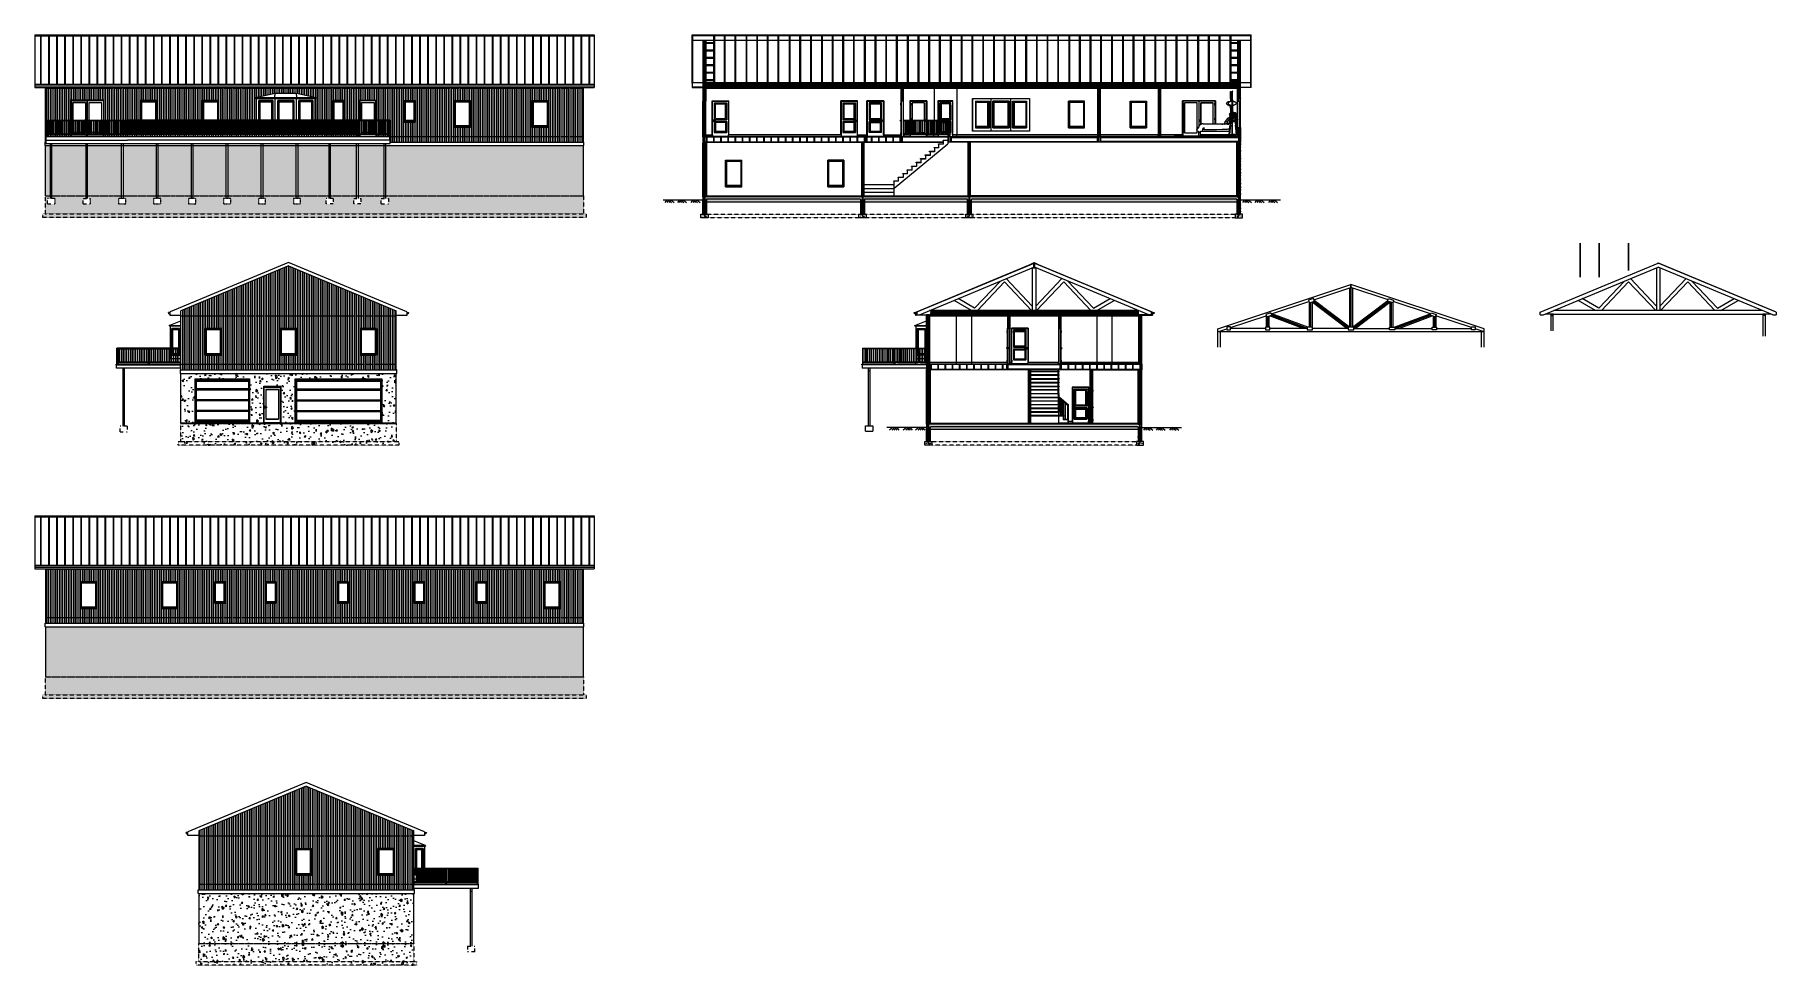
# Model space of a CAD drawing. Header units: inches. Extents: x 99 to 15695, y -7208 to 2559.
# Drawn here: x 11809 to 15695, y -5555 to -3477 of the extents above; entities that cross this region are included whole.
import ezdxf

# ---------------------------------------------------------------- set-up
doc = ezdxf.new("R2010")
doc.units = ezdxf.units.IN
doc.header["$LTSCALE"] = 96
doc.header["$MEASUREMENT"] = 0
doc.linetypes.add('Dash', pattern=[0.225, 0.15, -0.075])
doc.linetypes.add('Dot', pattern=[0.15, 0.075, -0.075])
doc.layers.get('0').update_dxf_attribs({"lineweight": 5})
for name, color, linetype, lineweight in [('Common', 4, 'Continuous', 5), ('Dimensions', 7, 'Continuous', 0), ('Section', 6, 'Continuous', 20)]:
    doc.layers.add(name, color=color, linetype=linetype, lineweight=lineweight)
doc.layers.add('Hatch', color=7, linetype='Continuous', lineweight=0, true_color=0x919191)
doc.layers.add('Insulate', color=7, linetype='Continuous', lineweight=0, true_color=0x918d8e)
pattern_1 = [(95, (0, 0), (27.5776, 23.140354), [3.75, -41.25]), (40, (0, 0), (-31.49961, 21.68841), [3, -33]), (145.45144, (2.298, 1.93), (-3.92201, 44.82876), [3.18701, -35.05711]), (91.1842, (-7.07, 7.07), (43.58467, 31.88069), [5.625, -61.875]), (141.63564, (-3.44, 9.73), (-1.395, 67.48558), [4.78052, -52.58569]), (36.18416, (-7.07, 7.07), (-1.395, 67.48558), [4.5, -49.5]), (66, (-1.768, 8.84), (35.33858, 6.869124), [3.75, -41.25]), (11, (-1.768, 8.84), (-17.03543, 34.24042), [3, -33]), (116.45144, (1.177, 9.41), (18.30315, 41.109545), [3.18701, -35.05711]), (82.5, (0, 0), (-11.339659, 12.199491), [0, -32.6, 0, -33.5, 0, -33.125]), (52.5, (0, 0), (-4.643647, 23.245472), [0, -19.1, 0, -31.85, 0, -12.625]), (12.5, (-7.884, -7.884), (19.670908, 18.076038), [0, -12.5, 0, -39, 0, -51.75]), (2.5, (-11.42, -11.42), (17.0795, 24.15799), [0, -16.25, 0, -25.9, 0, -36.75])]
pattern_2 = [(228.0127875, (6990.69236, -6397.67975), (-40, -45), [0.67268, -66.5954402]), (184.9697407, (6990.24236, -6398.17975), (60, 5), [1.15434, -114.2796238]), (132.510447, (6989.09236, -6398.27975), (50, -55), [0.81394, -80.580163]), (267.273689, (6987.14236, -6399.52975), (5, 100), [1.05119, -104.0677902]), (292.8336542, (6987.09236, -6400.57975), (-25, 60), [1.030775, -102.0468656]), (357.273689, (6987.49236, -6401.52975), (-100, 5), [1.05119, -104.0677902]), (37.6942405, (6988.54236, -6401.57975), (-65, -50), [1.390145, -137.6242427]), (72.2553284, (6989.64236, -6400.72975), (35, 110), [1.31244, -129.9316075]), (121.4295656, (6990.04236, -6399.47975), (-40, 65), [1.05475, -104.4203655]), (175.2363583, (6989.49236, -6398.57975), (55, -5), [1.20416, -59.003813]), (222.3974378, (6988.29236, -6398.47975), (-60, -55), [1.55724, -154.166875]), (138.814075, (6992.09236, -6399.57975), (-35, 30), [0.531505, -52.619224]), (171.4692344, (6991.69236, -6399.22975), (65, -10), [1.011185, -100.107557]), (225, (6990.6924, -6399.0797), (-3e-15, -5), [0.707105, -6.3639628]), (203.1985905, (6990.34236, -6398.47975), (25, 10), [0.38079, -37.6980755]), (291.80141, (6989.9924, -6398.6297), (-5, 15), [0.538515, -26.387309]), (30.963757, (6990.1924, -6399.12975), (15, 10), [0.874645, -28.2801145]), (161.565051, (6990.9424, -6398.6797), (10, -5), [0.632455, -15.1789333]), (16.3895403, (6987.09236, -6398.62975), (50, 15), [0.886, -87.7142257]), (70.346176, (6987.94236, -6398.37975), (-20, -55), [0.743305, -73.5870387]), (293.1985905, (6990.94236, -6397.67975), (-10, 25), [0.761575, -37.3172905]), (343.6104597, (6991.24236, -6398.37975), (-50, 15), [0.886, -87.7142257]), (339.443955, (6987.09236, -6401.72975), (-25, 10), [0.8544, -41.8656187]), (294.7751406, (6987.89236, -6402.02975), (-25, 55), [0.71589, -70.8732153]), (66.8014095, (6990.99236, -6402.67975), (10, 25), [0.761575, -37.3172905]), (17.3540246, (6991.29236, -6401.97975), (-65, -20), [0.838155, -82.977118]), (69.443955, (6988.54236, -6402.67975), (-10, -25), [0.4272, -42.2928187]), (101.309932, (6990.6924, -6402.6797), (-5, 20), [0.25495, -25.2401476]), (165.963757, (6990.6424, -6402.4297), (15, -5), [1.030775, -19.584753]), (186.009006, (6989.64236, -6402.17975), (50, 5), [0.95525, -94.569616]), (303.690068, (6990.1924, -6399.5797), (-5, 10), [0.72111, -17.3066464]), (353.1572266, (6990.59236, -6400.17975), (85, -10), [1.25897, -124.637813]), (60.945396, (6991.84236, -6400.32975), (-20, -35), [0.51478, -50.9633707]), (90, (6992.0924, -6399.8797), (-5, 5), [0.3, -4.7]), (120.256437, (6989.54236, -6402.02975), (20, -35), [0.69462, -68.7676]), (48.0127875, (6989.19236, -6401.42975), (40, 45), [1.34536, -65.9227602]), (0, (6990.0924, -6400.4297), (5, 5), [1.3, -3.7]), (325.3048465, (6991.39236, -6400.42975), (50, -35), [0.79057, -78.2663715]), (254.054604, (6992.04236, -6400.87975), (-5, -20), [0.72801, -35.6725394]), (207.6459754, (6991.84236, -6401.57975), (-95, -50), [1.185325, -117.347371]), (175.4260787, (6990.79236, -6402.12975), (-65, 5), [1.253995, -124.145367])]

# ---------------------------------------------------------------- blocks, each defined once
blk = doc.blocks.new('*U270')
at = {"layer": 'Common', "linetype": 'Continuous', "transparency": 33554687}
for p, q in [((-0.75, -14.5), (-0.75, 14.5)), ((0.75, 14.5), (0.75, -14.5))]:
    blk.add_line(p, q, dxfattribs=at)
blk = doc.blocks.new('*U271')
at = {"layer": 'Common', "color": 0, "linetype": 'ByBlock', "lineweight": -2, "transparency": 16777216}
for p in [(0, 0), (5, 0), (10, 0), (15, 0), (20, 0), (25, 0), (30, 0), (35, 0), (40, 0), (45, 0), (50, 0), (55, 0), (60, 0), (65, 0), (70, 0), (75, 0), (80, 0), (85, 0), (90, 0), (95, 0), (100, 0), (105, 0), (110, 0), (115, 0), (120, 0), (125, 0), (130, 0), (135, 0), (140, 0), (145, 0), (150, 0), (155, 0), (160, 0), (165, 0), (170, 0), (175, 0), (180, 0), (185, 0), (190, 0), (195, 0), (200, 0), (205, 0), (210, 0), (215, 0), (220, 0), (225, 0), (230, 0), (235, 0), (240, 0), (245, 0), (250, 0), (255, 0), (260, 0), (265, 0), (270, 0), (275, 0), (280, 0), (285, 0), (290, 0), (295, 0), (300, 0), (305, 0), (310, 0), (315, 0), (320, 0), (325, 0), (330, 0), (335, 0), (340, 0), (345, 0), (350, 0), (355, 0), (360, 0), (365, 0), (370, 0), (375, 0), (380, 0), (385, 0), (390, 0), (395, 0), (400, 0), (405, 0), (410, 0), (415, 0), (420, 0), (425, 0), (430, 0), (435, 0), (440, 0), (445, 0), (450, 0), (455, 0), (460, 0), (465, 0), (470, 0), (475, 0), (480, 0), (485, 0), (490, 0), (495, 0)]:
    blk.add_blockref('*U270', p, dxfattribs=at)
blk = doc.blocks.new('*U272')
at = {"layer": 'Common'}
for p, q in [((-2.75, 0.5625), (2.75, 0.5625)), ((-2.75, 0.5625), (-2.75, -0.5625)), ((2.75, -0.5625), (2.75, 0.5625))]:
    blk.add_line(p, q, dxfattribs=at)
blk = doc.blocks.new('*U273')
at = {"layer": 'Common', "color": 0, "linetype": 'ByBlock', "lineweight": -2, "transparency": 16777216}
for p in [(-130.8125, 0), (-125.125, 0), (-119.4375, 0), (-113.75, 0), (-108.0625, 0), (-102.375, 0), (-96.6875, 0), (-91, 0), (-85.3125, 0), (-79.625, 0), (-73.9375, 0), (-68.25, 0), (-62.5625, 0), (-56.875, 0), (-51.1875, 0), (-45.5, 0), (-39.8125, 0), (-34.125, 0), (-28.4375, 0), (-22.75, 0), (-17.0625, 0), (-11.375, 0), (-5.6875, 0), (0, 0)]:
    blk.add_blockref('*U272', p, dxfattribs=at)
blk = doc.blocks.new('*U274')
at = {"layer": 'Common'}
for p, q in [((-0.75, 14.5), (-0.75, -14.5)), ((0.75, -14.5), (0.75, 14.5))]:
    blk.add_line(p, q, dxfattribs=at)
blk = doc.blocks.new('*U275')
at = {"layer": 'Common', "color": 0, "linetype": 'ByBlock', "lineweight": -2, "transparency": 16777216}
for p in [(0, 0), (5, 0), (10, 0), (15, 0), (20, 0), (25, 0), (30, 0), (35, 0), (40, 0), (45, 0), (50, 0), (55, 0), (60, 0)]:
    blk.add_blockref('*U274', p, dxfattribs=at)
blk = doc.blocks.new('*U276')
at = {"layer": 'Common'}
for p, q in [((-0.75, 14.5), (-0.75, -14.5)), ((0.75, -14.5), (0.75, 14.5))]:
    blk.add_line(p, q, dxfattribs=at)
blk = doc.blocks.new('*U277')
at = {"layer": 'Common', "color": 0, "linetype": 'ByBlock', "lineweight": -2, "transparency": 16777216}
for p in [(0, 0), (5, 0), (10, 0), (15, 0), (20, 0), (25, 0), (30, 0), (35, 0), (40, 0), (45, 0), (50, 0), (55, 0), (60, 0)]:
    blk.add_blockref('*U276', p, dxfattribs=at)
blk = doc.blocks.new('*U278')
at = {"layer": 'Hatch', "linetype": 'Continuous', "lineweight": 0, "transparency": 33554687}
for p, q in [((-1.5, 52.4), (-1.5, -55.3)), ((-0.4, 52.4), (-0.4, -55.3)), ((0.4, 55.3), (0.4, 52.9)), ((1.5, 55.3), (1.5, 52.9))]:
    blk.add_line(p, q, dxfattribs=at)
blk = doc.blocks.new('*U279')
at = {"layer": 'Common', "color": 0, "linetype": 'ByBlock', "lineweight": -2, "transparency": 16777216}
for p in [(-1224, 0), (-1206, 0), (-1188, 0), (-1170, 0), (-1152, 0), (-1134, 0), (-1116, 0), (-1098, 0), (-1080, 0), (-1062, 0), (-1044, 0), (-1026, 0), (-1008, 0), (-990, 0), (-972, 0), (-954, 0), (-936, 0), (-918, 0), (-900, 0), (-882, 0), (-864, 0), (-846, 0), (-828, 0), (-810, 0), (-792, 0), (-774, 0), (-756, 0), (-738, 0), (-720, 0), (-702, 0), (-684, 0), (-666, 0), (-648, 0), (-630, 0), (-612, 0), (-594, 0), (-576, 0), (-558, 0), (-540, 0), (-522, 0), (-504, 0), (-486, 0), (-468, 0), (-450, 0), (-432, 0), (-414, 0), (-396, 0), (-378, 0), (-360, 0), (-342, 0), (-324, 0), (-306, 0), (-288, 0), (-270, 0), (-252, 0), (-234, 0), (-216, 0), (-198, 0), (-180, 0), (-162, 0), (-144, 0), (-126, 0), (-108, 0), (-90, 0), (-72, 0), (-54, 0), (-36, 0), (-18, 0), (0, 0)]:
    blk.add_blockref('*U278', p, dxfattribs=at)
blk = doc.blocks.new('*U280')
at = {"layer": 'Hatch', "linetype": 'Continuous', "lineweight": 0, "transparency": 33554687}
for p, q in [((-1.5, 52.4), (-1.5, -55.3)), ((-0.4, 52.4), (-0.4, -55.3)), ((0.4, 55.3), (0.4, 52.9)), ((1.5, 55.3), (1.5, 52.9))]:
    blk.add_line(p, q, dxfattribs=at)
blk = doc.blocks.new('*U281')
at = {"layer": 'Common', "color": 0, "linetype": 'ByBlock', "lineweight": -2, "transparency": 16777216}
for p in [(-1224, 0), (-1206, 0), (-1188, 0), (-1170, 0), (-1152, 0), (-1134, 0), (-1116, 0), (-1098, 0), (-1080, 0), (-1062, 0), (-1044, 0), (-1026, 0), (-1008, 0), (-990, 0), (-972, 0), (-954, 0), (-936, 0), (-918, 0), (-900, 0), (-882, 0), (-864, 0), (-846, 0), (-828, 0), (-810, 0), (-792, 0), (-774, 0), (-756, 0), (-738, 0), (-720, 0), (-702, 0), (-684, 0), (-666, 0), (-648, 0), (-630, 0), (-612, 0), (-594, 0), (-576, 0), (-558, 0), (-540, 0), (-522, 0), (-504, 0), (-486, 0), (-468, 0), (-450, 0), (-432, 0), (-414, 0), (-396, 0), (-378, 0), (-360, 0), (-342, 0), (-324, 0), (-306, 0), (-288, 0), (-270, 0), (-252, 0), (-234, 0), (-216, 0), (-198, 0), (-180, 0), (-162, 0), (-144, 0), (-126, 0), (-108, 0), (-90, 0), (-72, 0), (-54, 0), (-36, 0), (-18, 0), (0, 0)]:
    blk.add_blockref('*U280', p, dxfattribs=at)
blk = doc.blocks.new('*U286')
at = {"layer": 'Common'}
for p, q in [((-2.75, 0.5625), (2.75, 0.5625)), ((-2.75, 0.5625), (-2.75, -0.5625)), ((2.75, -0.5625), (2.75, 0.5625))]:
    blk.add_line(p, q, dxfattribs=at)
blk = doc.blocks.new('*U287')
at = {"layer": 'Common', "color": 0, "linetype": 'ByBlock', "lineweight": -2, "transparency": 16777216}
for p in [(-130.8125, 0), (-125.125, 0), (-119.4375, 0), (-113.75, 0), (-108.0625, 0), (-102.375, 0), (-96.6875, 0), (-91, 0), (-85.3125, 0), (-79.625, 0), (-73.9375, 0), (-68.25, 0), (-62.5625, 0), (-56.875, 0), (-51.1875, 0), (-45.5, 0), (-39.8125, 0), (-34.125, 0), (-28.4375, 0), (-22.75, 0), (-17.0625, 0), (-11.375, 0), (-5.6875, 0), (0, 0)]:
    blk.add_blockref('*U286', p, dxfattribs=at)
blk = doc.blocks.new('*U282')
at = {"layer": 'Common'}
for p, q in [((-0.75, 14.5), (-0.75, -14.5)), ((0.75, -14.5), (0.75, 14.5))]:
    blk.add_line(p, q, dxfattribs=at)
blk = doc.blocks.new('*U283')
at = {"layer": 'Common', "color": 0, "linetype": 'ByBlock', "lineweight": -2, "transparency": 16777216}
for p in [(0, 0), (5, 0), (10, 0), (15, 0), (20, 0), (25, 0), (30, 0), (35, 0), (40, 0), (45, 0), (50, 0), (55, 0), (60, 0)]:
    blk.add_blockref('*U282', p, dxfattribs=at)
blk = doc.blocks.new('*U284')
at = {"layer": 'Common'}
for p, q in [((-0.75, 14.5), (-0.75, -14.5)), ((0.75, -14.5), (0.75, 14.5))]:
    blk.add_line(p, q, dxfattribs=at)
blk = doc.blocks.new('*U285')
at = {"layer": 'Common', "color": 0, "linetype": 'ByBlock', "lineweight": -2, "transparency": 16777216}
for p in [(0, 0), (5, 0), (10, 0), (15, 0), (20, 0), (25, 0), (30, 0), (35, 0), (40, 0), (45, 0), (50, 0), (55, 0), (60, 0)]:
    blk.add_blockref('*U284', p, dxfattribs=at)
blk = doc.blocks.new('-CAD Details ToolKit_ 8_ CMU w_ Grout')
at = {"layer": 'Common', "transparency": 33554687}
for points in [[(-3.8, 0), (-3.8, 7.6), (-2.8, 7.6), (-2.8, 0)], [(-3.7, 7.6), (-3.7, 8), (4.1, 8), (4.1, 7.6)], [(-2.8, 0), (-2.8, 7.6), (3.2, 7.6), (3.2, 0)], [(3.2, 0), (3.2, 7.6), (4.2, 7.6), (4.2, 0)]]:
    blk.add_lwpolyline(points, close=True, dxfattribs=at)
at = {"layer": 'Hatch', "transparency": 33554687}
for p, q in [((-3.8, 7.5), (-3.7, 7.6)), ((-3.8, 7.5), (-3.8, 7.5)), ((-3.8, 6.6), (-3.7, 6.5)), ((-3.8, 6.1), (-3.6, 6.3)), ((-3.8, 5.2), (-3.4, 4.9)), ((-3.8, 4.7), (-3.5, 5)), ((-3.8, 3.3), (-3.3, 3.8)), ((-3.8, 3.8), (-3.2, 3.2)), ((-3.8, 1.8), (-3.1, 2.5)), ((-3, 1.6), (-3.8, 2.4)), ((-3.8, 0.4), (-3, 1.3)), ((-2.8, 0), (-3.8, 1)), ((-2.8, 5.6), (-3.7, 6.5)), ((-3.6, 6.3), (-2.8, 7.1)), ((-3.5, 5), (-2.8, 5.7)), ((-3.4, 7.6), (-2.8, 7.1)), ((-2.8, 4.2), (-3.4, 4.9)), ((-3.3, 3.8), (-2.8, 4.3)), ((-3.2, 3.2), (-2.8, 2.8)), ((-3.1, 2.5), (-2.8, 2.8)), ((-3, 1.6), (-2.8, 1.4)), ((-3, 1.3), (-2.8, 1.4)), ((-2.8, 7.6), (-2.8, 7.6)), ((-2.8, 7.5), (-2.8, 7.5)), ((-2.8, 7.4), (-2.8, 7.4)), ((-2.8, 6.8), (-2.8, 6.8)), ((-2.8, 5.9), (-2.8, 5.9)), ((-2.8, 5.8), (-2.8, 5.8)), ((-2.8, 4.3), (-2.8, 4.3)), ((-2.8, 4.3), (-2.8, 4.3)), ((-2.8, 3.2), (-2.8, 3.2)), ((-2.8, 2.7), (-2.8, 2.7)), ((-2.8, 1.4), (-2.8, 1.4)), ((-2.8, 1.1), (-2.8, 1.1)), ((-2.8, 0), (-2.8, 0)), ((-2.8, 0), (-2.8, 0)), ((-2.7, 7.6), (-2.7, 7.6)), ((-2.7, 1.2), (-2.7, 1.2)), ((-2.6, 6.9), (-2.6, 6.9)), ((-2.6, 6.1), (-2.6, 6.1)), ((-2.6, 4.5), (-2.6, 4.5)), ((-2.6, 2.8), (-2.6, 2.8)), ((-2.5, 7.3), (-2.5, 7.3)), ((-2.5, 2.8), (-2.1, 2.9)), ((-2.5, 2.8), (-2.2, 2.6)), ((-2.5, 1.3), (-2.5, 1.3)), ((-2.4, 5.1), (-2.4, 5.1)), ((-2.4, 4.6), (-2.4, 4.6)), ((-2.4, 3), (-2.4, 3)), ((-2.4, 1.5), (-2.4, 1.5)), ((-2.3, 6.9), (-2.3, 6.9)), ((-2.3, 6.3), (-2.3, 6.3)), ((-2.3, 3.9), (-2.3, 3.9)), ((-2.3, 2.4), (-2.3, 2.4)), ((-2.2, 5.5), (-2.2, 5.5)), ((-2.2, 2.6), (-2.1, 2.9)), ((-2.1, 2.2), (-2.1, 2.2)), ((-1.8, 3.4), (-1.8, 3.4)), ((-1.7, 6.7), (-1.7, 6.7)), ((-1.7, 1.6), (-1.7, 1.6)), ((-1.7, 1.6), (-1.7, 1.6)), ((-1.5, 1.8), (-1.5, 1.8)), ((-1.5, 1.8), (-1.5, 1.8)), ((-1.4, 7.5), (-1.3, 7.6)), ((-1.4, 7.5), (-1.1, 7.5)), ((-1.4, 2.9), (-1.4, 2.9)), ((-1.3, 6.4), (-0.9, 6.5)), ((-1.3, 6.4), (-1, 6.2)), ((-1.2, 2.8), (-1.2, 2.8)), ((-1.1, 7.5), (-1.1, 7.6)), ((-1.1, 5.9), (-1.1, 5.9)), ((-1, 7.1), (-1, 7.1)), ((-1, 6.2), (-0.9, 6.5)), ((-1, 5.3), (-1, 5.3)), ((-1, 1.7), (-1, 1.7)), ((-0.9, 2.6), (-0.9, 2.6)), ((-0.9, 2.6), (-0.9, 2.6)), ((-0.8, 1.4), (-0.8, 1.4)), ((-0.7, 6.7), (-0.3, 7.1)), ((-0.7, 6.7), (-0.2, 6.6)), ((-0.7, 3.8), (-0.5, 4)), ((-0.7, 3.8), (-0.4, 3.7)), ((-0.7, 2.9), (-0.7, 2.9)), ((-0.7, 2.9), (-0.7, 2.9)), ((-0.5, 5.3), (-0.5, 5.3)), ((-0.5, 4.3), (-0.5, 4.3)), ((-0.4, 3.7), (-0.5, 4)), ((-0.2, 6.6), (-0.3, 7.1)), ((-0.3, 2.7), (-0.3, 2.7)), ((-0.2, 3.6), (-0.2, 3.6)), ((-0.2, 3.6), (-0.2, 3.6)), ((0, 1), (0.4, 1.4)), ((0, 1), (0.4, 0.9)), ((0, 0), (0.2, 0.3)), ((0, 0), (0, 0)), ((0.1, 3.3), (0.1, 3.3)), ((0.1, 1.8), (0.1, 1.8)), ((0.1, 1.7), (0.1, 1.7)), ((0.1, 1.6), (0.1, 1.6)), ((0.1, 0), (0.1, 0)), ((0.2, 6.7), (0.2, 6.7)), ((0.2, 5), (0.2, 5)), ((0.3, 0), (0.2, 0.3)), ((0.4, 7.2), (0.4, 7.2)), ((0.4, 3.7), (0.4, 3.7)), ((0.4, 0.9), (0.4, 1.4)), ((0.5, 7.6), (0.5, 7.6)), ((0.5, 4.4), (0.5, 4.4)), ((0.5, 4.4), (0.5, 4.4)), ((0.5, 0.7), (0.9, 0.9)), ((0.5, 0.7), (0.7, 0.6)), ((0.7, 0.6), (0.9, 0.9)), ((0.8, 2), (0.8, 2)), ((0.9, 7.1), (0.9, 7.1)), ((1, 7.1), (1, 7.1)), ((1, 5.6), (1, 5.6)), ((1, 3.9), (1, 3.9)), ((1.1, 0.1), (1.1, 0.1)), ((1.3, 5.6), (1.3, 5.6)), ((1.3, 5.6), (1.3, 5.6)), ((1.3, 2), (1.3, 2)), ((1.4, 6.3), (1.4, 6.3)), ((1.4, 4.3), (1.4, 4.3)), ((1.4, 3.8), (1.4, 3.8)), ((1.4, 2.7), (1.4, 2.7)), ((1.4, 1.1), (1.4, 1.1)), ((1.4, 0), (1.4, 0)), ((1.5, 7.6), (1.5, 7.6)), ((1.5, 6.3), (1.5, 6.3)), ((1.7, 6.1), (1.7, 6.1)), ((1.7, 6.1), (1.7, 6.1)), ((1.7, 4.4), (2.1, 4.5)), ((1.7, 4.4), (2, 4.2)), ((1.7, 0.1), (1.7, 0.1)), ((1.8, 6.2), (1.8, 6.2)), ((1.8, 6.2), (1.8, 6.2)), ((1.8, 5.6), (1.8, 5.6)), ((1.9, 7.6), (1.9, 7.6)), ((1.9, 6.3), (1.9, 6.3)), ((1.9, 6.3), (1.9, 6.3)), ((1.9, 2), (1.9, 2)), ((2, 7.5), (2, 7.5)), ((2, 6.2), (2, 6.2)), ((2, 6), (2, 6)), ((2, 4.2), (2.1, 4.5)), ((2, 3), (2, 3)), ((2.1, 0), (2.1, 0)), ((2.2, 7.2), (2.4, 7.5)), ((2.2, 7.2), (2.5, 7.2)), ((2.2, 6), (2.2, 6)), ((2.3, 6.6), (2.3, 6.6)), ((2.5, 7.2), (2.4, 7.5)), ((2.5, 7.2), (2.5, 7.2)), ((2.5, 7.2), (2.5, 7.2)), ((2.5, 7.2), (2.5, 7.2)), ((2.5, 7.2), (2.5, 7.2)), ((2.5, 0.3), (2.5, 0.3)), ((2.6, 7.2), (2.6, 7.2)), ((2.6, 3.9), (2.6, 3.9)), ((2.7, 5.8), (2.7, 5.8)), ((2.7, 4), (2.7, 4)), ((2.7, 3.9), (2.7, 3.9)), ((2.7, 3.9), (2.7, 3.9)), ((3.1, 7.6), (3.1, 7.6)), ((3.1, 7.6), (3.1, 7.6)), ((3.2, 7.6), (3.2, 7.6)), ((3.2, 7.6), (3.2, 7.6)), ((3.2, 7.1), (3.3, 7.1)), ((3.3, 7), (3.2, 7.1)), ((3.2, 7), (3.2, 7)), ((3.2, 7), (3.2, 7)), ((3.2, 5.6), (3.4, 5.9)), ((3.2, 5.7), (3.5, 5.4)), ((3.2, 5.4), (3.2, 5.4)), ((3.2, 5.4), (3.2, 5.4)), ((3.2, 4.2), (3.6, 4.6)), ((3.2, 4.3), (3.7, 3.8)), ((3.2, 4), (3.2, 4)), ((3.2, 3.8), (3.2, 3.8)), ((3.2, 3.8), (3.2, 3.8)), ((3.2, 2.8), (3.7, 3.4)), ((3.9, 2.1), (3.2, 2.8)), ((3.2, 2.2), (3.2, 2.2)), ((3.2, 2.2), (3.2, 2.2)), ((3.2, 1.4), (3.9, 2.1)), ((4.1, 0.5), (3.2, 1.4)), ((3.2, 0), (4.1, 0.9)), ((3.2, 0.5), (3.2, 0.5)), ((3.2, 0.4), (3.2, 0.4)), ((3.2, 0), (3.2, 0)), ((3.3, 7.1), (3.8, 7.6)), ((3.3, 7), (4.2, 6.1)), ((3.4, 5.9), (4.2, 6.6)), ((4.2, 4.7), (3.5, 5.4)), ((3.6, 4.6), (4.2, 5.2)), ((3.7, 3.4), (4.2, 3.8)), ((4.2, 3.3), (3.7, 3.8)), ((3.9, 2.1), (4.2, 2.4)), ((3.9, 2.1), (4.2, 1.8)), ((4.2, 7.5), (4.1, 7.6)), ((4.1, 0.9), (4.2, 1)), ((4.2, 0.4), (4.1, 0.5))]:
    blk.add_line(p, q, dxfattribs=at)
blk = doc.blocks.new('*U373')
at = {"transparency": 33554687, "rotation": 180}
blk.add_blockref('-CAD Details ToolKit_ 8_ CMU w_ Grout', (0.2, 4), dxfattribs=at)
blk = doc.blocks.new('*U374')
at = {"layer": 'Common', "color": 0, "linetype": 'ByBlock', "lineweight": -2, "transparency": 16777216}
for p in [(0, 112), (0, 104), (0, 96), (0, 88), (0, 80), (0, 72), (0, 64), (0, 56), (0, 48), (0, 40), (0, 32), (0, 24), (0, 16), (0, 8), (0, 0)]:
    blk.add_blockref('*U373', p, dxfattribs=at)
blk = doc.blocks.new('*U375')
at = {"transparency": 33554687, "rotation": 180}
blk.add_blockref('-CAD Details ToolKit_ 8_ CMU w_ Grout', (0.2, 4), dxfattribs=at)
blk = doc.blocks.new('*U376')
at = {"layer": 'Common', "color": 0, "linetype": 'ByBlock', "lineweight": -2, "transparency": 16777216}
for p in [(0, 112), (0, 104), (0, 96), (0, 88), (0, 80), (0, 72), (0, 64), (0, 56), (0, 48), (0, 40), (0, 32), (0, 24), (0, 16), (0, 8), (0, 0)]:
    blk.add_blockref('*U375', p, dxfattribs=at)
blk = doc.blocks.new('-CAD Details ToolKit_Cast-in-Place Anchor Bolt')
at = {"color": 9, "true_color": 0xc0c0c0, "transparency": 33554687}
for points in [[(0.4, 9), (-1, 9), (0.4, 9), (-1, 9.1)], [(-1, 9.1), (0.4, 9.1), (-1, 9.1), (0.4, 9)], [(0.2, 9.1), (-0.8, 9.1), (0.2, 9.1), (-0.8, 9.6)], [(-0.8, 9.6), (0.2, 9.6), (-0.8, 9.6), (0.2, 9.1)]]:
    blk.add_solid(points, dxfattribs=at)
at = {"color": 9, "lineweight": 0, "true_color": 0xc0c0c0, "transparency": 33554687}
for points in [[(-0.1, -8.4), (-0.5, -8.4), (-0.1, -8.4), (-0.1, 10.1)], [(-0.1, 10.1), (-0.5, -8.4), (-0.1, 10.1), (-0.5, 10.1)], [(-0.1, -8.5), (-0.5, -8.5), (-0.1, -8.5), (-0.1, -8.4)], [(-0.1, -8.4), (-0.5, -8.5), (-0.1, -8.4), (-0.5, -8.4)], [(-0.1, -8.4), (-0.1, -8.4), (-0.1, -8.4), (-0.5, -8.4)], [(-0.1, -8.4), (-0.5, -8.4), (-0.1, -8.4), (-0.5, -8.4)], [(-0.1, -8.5), (-0.4, -8.7), (-0.1, -8.5), (-0.5, -8.6)], [(-0.1, -8.5), (-0.1, -8.5), (-0.1, -8.5), (-0.5, -8.6)], [(-0.5, -8.6), (-0.5, -8.5), (-0.5, -8.6), (-0.1, -8.5)], [(-0.3, -8.8), (-0.4, -8.7), (-0.3, -8.8), (-0.1, -8.5)], [(-0.4, -8.7), (-0.4, -8.7), (-0.4, -8.7), (-0.1, -8.5)], [(-0.1, -8.6), (-0.3, -8.8), (-0.1, -8.6), (-0.1, -8.5)], [(-0.2, -8.9), (-0.3, -8.9), (-0.2, -8.9), (0, -8.6)], [(0, -8.6), (-0.3, -8.9), (0, -8.6), (-0.1, -8.6)], [(-0.3, -8.9), (-0.3, -8.8), (-0.3, -8.9), (-0.1, -8.6)], [(-0.1, -9), (-0.2, -8.9), (-0.1, -9), (0, -8.6)], [(0, -9), (-0.1, -9), (0, -9), (0, -8.6)], [(0.1, -8.6), (0.1, -9), (0.1, -8.6), (0, -9)], [(0, -9), (0, -9), (0, -9), (0.1, -8.6)], [(0.1, -8.6), (0, -9), (0.1, -8.6), (0, -8.6)], [(1, -8.6), (1, -9), (1, -8.6), (0.1, -9)], [(0.1, -8.6), (1, -8.6), (0.1, -8.6), (0.1, -9)]]:
    blk.add_solid(points, dxfattribs=at)
at = {"layer": 'Common', "transparency": 33554687}
for points in [[(-1, 9), (-1, 9.1), (0.4, 9.1), (0.4, 9)], [(-0.8, 9.1), (-0.8, 9.6), (0.2, 9.6), (0.2, 9.1)]]:
    blk.add_lwpolyline(points, close=True, dxfattribs=at)
blk.add_lwpolyline([(-0.1, 10.1), (-0.1, -8.4, 0.375648), (0.1, -8.6), (1, -8.6), (1, -9), (0.1, -9, -0.389407), (-0.5, -8.4), (-0.5, 10.1)], format="xyb", close=True, dxfattribs=at)
blk = doc.blocks.new('*U377')
at = {"layer": 'Insulate', "transparency": 33554687}
for p, q in [((2, -0.2), (-2, 0.2)), ((-2, -1.2), (2, -0.9))]:
    blk.add_line(p, q, dxfattribs=at)
for centre, start, end in [((-2, -0.5), 90, 270), ((2, 0.5), 270, 90)]:
    blk.add_arc(centre, 0.696, start, end, dxfattribs=at)
blk = doc.blocks.new('*U378')
at = {"layer": 'Insulate', "color": 0, "linetype": 'ByBlock', "lineweight": -2, "transparency": 16777216}
for p in [(0, 0), (0, -2.1), (0, -4.2), (0, -6.3), (0, -8.4), (0, -10.5), (0, -12.6)]:
    blk.add_blockref('*U377', p, dxfattribs=at)
blk = doc.blocks.new('*U379')
at = {"layer": 'Insulate', "transparency": 33554687}
for p, q in [((2, -0.2), (-2, 0.2)), ((-2, -1.2), (2, -0.9))]:
    blk.add_line(p, q, dxfattribs=at)
for centre, start, end in [((-2, -0.5), 90, 270), ((2, 0.5), 270, 90)]:
    blk.add_arc(centre, 0.696, start, end, dxfattribs=at)
blk = doc.blocks.new('*U380')
at = {"layer": 'Insulate', "color": 0, "linetype": 'ByBlock', "lineweight": -2, "transparency": 16777216}
for p in [(0, 0), (0, -2.1), (0, -4.2), (0, -6.3), (0, -8.4), (0, -10.5), (0, -12.6), (0, -14.7), (0, -16.8), (0, -18.9), (0, -20.9), (0, -23), (0, -25.1), (0, -27.2), (0, -29.3), (0, -31.4), (0, -33.5), (0, -35.6), (0, -37.7), (0, -39.8), (0, -41.9), (0, -44), (0, -46.1), (0, -48.2), (0, -50.3), (0, -52.4), (0, -54.5), (0, -56.6), (0, -58.6), (0, -60.7), (0, -62.8), (0, -64.9), (0, -67), (0, -69.1), (0, -71.2), (0, -73.3), (0, -75.4), (0, -77.5), (0, -79.6), (0, -81.7), (0, -83.8), (0, -85.9), (0, -88), (0, -90.1), (0, -92.2), (0, -94.3), (0, -96.4), (0, -98.4), (0, -100.5), (0, -102.6), (0, -104.7), (0, -106.8), (0, -108.9), (0, -111), (0, -113.1), (0, -115.2), (0, -117.3), (0, -119.4), (0, -121.5), (0, -123.6)]:
    blk.add_blockref('*U379', p, dxfattribs=at)
blk = doc.blocks.new('*U381')
at = {"layer": 'Insulate', "transparency": 33554687}
for p, q in [((2.9, -0.3), (-2.9, 0.3)), ((-2.9, -1.8), (2.9, -1.3))]:
    blk.add_line(p, q, dxfattribs=at)
for centre, start, end in [((-2.9, -0.8), 90, 270), ((2.9, 0.8), 270, 90)]:
    blk.add_arc(centre, 1.02, start, end, dxfattribs=at)
blk = doc.blocks.new('*U382')
at = {"layer": 'Insulate', "color": 0, "linetype": 'ByBlock', "lineweight": -2, "transparency": 16777216}
for p in [(0, 0), (0, -3.0625), (0, -6.125), (0, -9.1875), (0, -12.25), (0, -15.3125), (0, -18.375), (0, -21.4375), (0, -24.5), (0, -27.5625), (0, -30.625), (0, -33.6875), (0, -36.75), (0, -39.8125), (0, -42.875), (0, -45.9375), (0, -49), (0, -52.0625), (0, -55.125), (0, -58.1875), (0, -61.25), (0, -64.3125), (0, -67.375), (0, -70.4375), (0, -73.5), (0, -76.5625), (0, -79.625), (0, -82.6875), (0, -85.75), (0, -88.8125), (0, -91.875), (0, -94.9375), (0, -98), (0, -101.0625), (0, -104.125), (0, -107.1875), (0, -110.25), (0, -113.3125), (0, -116.375), (0, -119.4375), (0, -122.5), (0, -125.5625), (0, -128.625), (0, -131.6875), (0, -134.75), (0, -137.8125), (0, -140.875), (0, -143.9375), (0, -147), (0, -150.0625), (0, -153.125), (0, -156.1875), (0, -159.25), (0, -162.3125), (0, -165.375), (0, -168.4375), (0, -171.5), (0, -174.5625), (0, -177.625), (0, -180.6875), (0, -183.75), (0, -186.8125), (0, -189.875), (0, -192.9375), (0, -196), (0, -199.0625), (0, -202.125), (0, -205.1875), (0, -208.25), (0, -211.3125), (0, -214.375), (0, -217.4375), (0, -220.5), (0, -223.5625), (0, -226.625), (0, -229.6875), (0, -232.75), (0, -235.8125), (0, -238.875), (0, -241.9375), (0, -245), (0, -248.0625), (0, -251.125), (0, -254.1875), (0, -257.25), (0, -260.3125), (0, -263.375), (0, -266.4375), (0, -269.5), (0, -272.5625), (0, -275.625), (0, -278.6875), (0, -281.75), (0, -284.8125), (0, -287.875), (0, -290.9375), (0, -294), (0, -297.0625), (0, -300.125), (0, -303.1875), (0, -306.25), (0, -309.3125), (0, -312.375), (0, -315.4375), (0, -318.5), (0, -321.5625), (0, -324.625), (0, -327.6875), (0, -330.75), (0, -333.8125), (0, -336.875), (0, -339.9375), (0, -343), (0, -346.0625), (0, -349.125), (0, -352.1875), (0, -355.25), (0, -358.3125), (0, -361.375), (0, -364.4375), (0, -367.5), (0, -370.5625), (0, -373.625), (0, -376.6875), (0, -379.75), (0, -382.8125), (0, -385.875), (0, -388.9375), (0, -392), (0, -395.0625), (0, -398.125), (0, -401.1875), (0, -404.25), (0, -407.3125), (0, -410.375), (0, -413.4375), (0, -416.5), (0, -419.5625), (0, -422.625), (0, -425.6875), (0, -428.75), (0, -431.8125), (0, -434.875), (0, -437.9375), (0, -441), (0, -444.0625), (0, -447.125), (0, -450.1875), (0, -453.25), (0, -456.3125), (0, -459.375), (0, -462.4375), (0, -465.5), (0, -468.5625), (0, -471.625), (0, -474.6875), (0, -477.75), (0, -480.8125), (0, -483.875), (0, -486.9375), (0, -490), (0, -493.0625), (0, -496.125), (0, -499.1875), (0, -502.25), (0, -505.3125), (0, -508.375), (0, -511.4375), (0, -514.5), (0, -517.5625), (0, -520.625), (0, -523.6875), (0, -526.75), (0, -529.8125), (0, -532.875), (0, -535.9375), (0, -539), (0, -542.0625), (0, -545.125), (0, -548.1875), (0, -551.25), (0, -554.3125), (0, -557.375), (0, -560.4375), (0, -563.5), (0, -566.5625), (0, -569.625), (0, -572.6875), (0, -575.75), (0, -578.8125), (0, -581.875), (0, -584.9375), (0, -588), (0, -591.0625), (0, -594.125), (0, -597.1875), (0, -600.25), (0, -603.3125), (0, -606.375), (0, -609.4375), (0, -612.5), (0, -615.5625), (0, -618.625), (0, -621.6875), (0, -624.75), (0, -627.8125), (0, -630.875), (0, -633.9375), (0, -637), (0, -640.0625), (0, -643.125), (0, -646.1875), (0, -649.25), (0, -652.3125), (0, -655.375), (0, -658.4375), (0, -661.5), (0, -664.5625), (0, -667.625), (0, -670.6875), (0, -673.75), (0, -676.8125), (0, -679.875), (0, -682.9375), (0, -686), (0, -689.0625), (0, -692.125), (0, -695.1875), (0, -698.25), (0, -701.3125), (0, -704.375), (0, -707.4375), (0, -710.5), (0, -713.5625), (0, -716.625), (0, -719.6875), (0, -722.75), (0, -725.8125), (0, -728.875), (0, -731.9375), (0, -735), (0, -738.0625), (0, -741.125), (0, -744.1875), (0, -747.25), (0, -750.3125), (0, -753.375), (0, -756.4375), (0, -759.5), (0, -762.5625), (0, -765.625), (0, -768.6875), (0, -771.75), (0, -774.8125), (0, -777.875), (0, -780.9375), (0, -784), (0, -787.0625), (0, -790.125), (0, -793.1875), (0, -796.25), (0, -799.3125), (0, -802.375), (0, -805.4375), (0, -808.5), (0, -811.5625), (0, -814.625), (0, -817.6875), (0, -820.75), (0, -823.8125), (0, -826.875), (0, -829.9375), (0, -833), (0, -836.0625), (0, -839.125), (0, -842.1875), (0, -845.25), (0, -848.3125), (0, -851.375), (0, -854.4375), (0, -857.5), (0, -860.5625), (0, -863.625), (0, -866.6875), (0, -869.75), (0, -872.8125), (0, -875.875), (0, -878.9375), (0, -882), (0, -885.0625), (0, -888.125), (0, -891.1875), (0, -894.25), (0, -897.3125), (0, -900.375), (0, -903.4375), (0, -906.5), (0, -909.5625), (0, -912.625), (0, -915.6875), (0, -918.75), (0, -921.8125), (0, -924.875), (0, -927.9375), (0, -931), (0, -934.0625), (0, -937.125), (0, -940.1875), (0, -943.25), (0, -946.3125), (0, -949.375), (0, -952.4375), (0, -955.5), (0, -958.5625), (0, -961.625), (0, -964.6875), (0, -967.75), (0, -970.8125), (0, -973.875), (0, -976.9375), (0, -980), (0, -983.0625), (0, -986.125), (0, -989.1875), (0, -992.25), (0, -995.3125), (0, -998.375), (0, -1001.4375), (0, -1004.5), (0, -1007.5625), (0, -1010.625), (0, -1013.6875), (0, -1016.75), (0, -1019.8125), (0, -1022.875), (0, -1025.9375), (0, -1029), (0, -1032.0625), (0, -1035.125), (0, -1038.1875), (0, -1041.25), (0, -1044.3125), (0, -1047.375), (0, -1050.4375), (0, -1053.5), (0, -1056.5625), (0, -1059.625), (0, -1062.6875), (0, -1065.75), (0, -1068.8125), (0, -1071.875), (0, -1074.9375), (0, -1078), (0, -1081.0625), (0, -1084.125), (0, -1087.1875), (0, -1090.25), (0, -1093.3125), (0, -1096.375), (0, -1099.4375), (0, -1102.5), (0, -1105.5625), (0, -1108.625), (0, -1111.6875), (0, -1114.75), (0, -1117.8125), (0, -1120.875), (0, -1123.9375), (0, -1127), (0, -1130.0625), (0, -1133.125), (0, -1136.1875), (0, -1139.25), (0, -1142.3125), (0, -1145.375), (0, -1148.4375), (0, -1151.5), (0, -1154.5625), (0, -1157.625), (0, -1160.6875), (0, -1163.75), (0, -1166.8125), (0, -1169.875), (0, -1172.9375), (0, -1176), (0, -1179.0625), (0, -1182.125)]:
    blk.add_blockref('*U381', p, dxfattribs=at)
blk = doc.blocks.new('*U383')
at = {"layer": 'Insulate', "transparency": 33554687}
for p, q in [((1.4, -0.1), (-1.4, 0.1)), ((-1.4, -0.9), (1.4, -0.6))]:
    blk.add_line(p, q, dxfattribs=at)
for centre, start, end in [((-1.4, -0.4), 90, 270), ((1.4, 0.4), 270, 90)]:
    blk.add_arc(centre, 0.493, start, end, dxfattribs=at)
blk = doc.blocks.new('*U384')
at = {"layer": 'Insulate', "color": 0, "linetype": 'ByBlock', "lineweight": -2, "transparency": 16777216}
for p in [(0, 0), (0, -1.4875), (0, -2.975), (0, -4.4625), (0, -5.95), (0, -7.4375), (0, -8.925), (0, -10.4125), (0, -11.9), (0, -13.3875), (0, -14.875), (0, -16.3625)]:
    blk.add_blockref('*U383', p, dxfattribs=at)
blk = doc.blocks.new('*U385')
at = {"layer": 'Insulate', "transparency": 33554687}
for p, q in [((2, -0.2), (-2, 0.2)), ((-2, -1.2), (2, -0.9))]:
    blk.add_line(p, q, dxfattribs=at)
for centre, start, end in [((-2, -0.5), 90, 270), ((2, 0.5), 270, 90)]:
    blk.add_arc(centre, 0.696, start, end, dxfattribs=at)
blk = doc.blocks.new('*U386')
at = {"layer": 'Insulate', "color": 0, "linetype": 'ByBlock', "lineweight": -2, "transparency": 16777216}
for p in [(0, 0), (0, -2.1), (0, -4.2), (0, -6.3), (0, -8.4), (0, -10.5), (0, -12.6)]:
    blk.add_blockref('*U385', p, dxfattribs=at)
blk = doc.blocks.new('*U387')
at = {"layer": 'Insulate', "transparency": 33554687}
for p, q in [((2, -0.2), (-2, 0.2)), ((-2, -1.2), (2, -0.9))]:
    blk.add_line(p, q, dxfattribs=at)
for centre, start, end in [((-2, -0.5), 90, 270), ((2, 0.5), 270, 90)]:
    blk.add_arc(centre, 0.696, start, end, dxfattribs=at)
blk = doc.blocks.new('*U388')
at = {"layer": 'Insulate', "color": 0, "linetype": 'ByBlock', "lineweight": -2, "transparency": 16777216}
for p in [(0, 0), (0, -2.1), (0, -4.2), (0, -6.3), (0, -8.4), (0, -10.5), (0, -12.6), (0, -14.7), (0, -16.8), (0, -18.9), (0, -20.9), (0, -23), (0, -25.1), (0, -27.2), (0, -29.3), (0, -31.4), (0, -33.5), (0, -35.6), (0, -37.7), (0, -39.8), (0, -41.9), (0, -44), (0, -46.1), (0, -48.2), (0, -50.3), (0, -52.4), (0, -54.5), (0, -56.6), (0, -58.6), (0, -60.7), (0, -62.8), (0, -64.9), (0, -67), (0, -69.1), (0, -71.2), (0, -73.3), (0, -75.4), (0, -77.5), (0, -79.6), (0, -81.7), (0, -83.8), (0, -85.9), (0, -88), (0, -90.1), (0, -92.2), (0, -94.3), (0, -96.4), (0, -98.4), (0, -100.5), (0, -102.6), (0, -104.7), (0, -106.8), (0, -108.9), (0, -111), (0, -113.1), (0, -115.2), (0, -117.3), (0, -119.4), (0, -121.5), (0, -123.6)]:
    blk.add_blockref('*U387', p, dxfattribs=at)
blk = doc.blocks.new('*U389')
at = {"layer": 'Insulate', "transparency": 33554687}
for p, q in [((1.4, -0.1), (-1.4, 0.1)), ((-1.4, -0.9), (1.4, -0.6))]:
    blk.add_line(p, q, dxfattribs=at)
for centre, start, end in [((-1.4, -0.4), 90, 270), ((1.4, 0.4), 270, 90)]:
    blk.add_arc(centre, 0.503, start, end, dxfattribs=at)
blk = doc.blocks.new('*U390')
at = {"layer": 'Insulate', "color": 0, "linetype": 'ByBlock', "lineweight": -2, "transparency": 16777216}
for p in [(0, 0), (0, -1.5), (0, -3), (0, -4.5), (0, -6.1), (0, -7.6), (0, -9.1), (0, -10.6), (0, -12.1), (0, -13.6), (0, -15.1), (0, -16.6), (0, -18.2), (0, -19.7), (0, -21.2), (0, -22.7), (0, -24.2), (0, -25.7), (0, -27.2), (0, -28.8), (0, -30.3), (0, -31.8), (0, -33.3), (0, -34.8), (0, -36.3), (0, -37.8), (0, -39.3), (0, -40.9), (0, -42.4), (0, -43.9), (0, -45.4), (0, -46.9), (0, -48.4), (0, -49.9), (0, -51.5), (0, -53), (0, -54.5), (0, -56), (0, -57.5), (0, -59), (0, -60.5), (0, -62), (0, -63.6), (0, -65.1), (0, -66.6), (0, -68.1), (0, -69.6), (0, -71.1), (0, -72.6), (0, -74.2), (0, -75.7), (0, -77.2), (0, -78.7), (0, -80.2), (0, -81.7), (0, -83.2), (0, -84.7), (0, -86.3), (0, -87.8), (0, -89.3), (0, -90.8), (0, -92.3), (0, -93.8), (0, -95.3), (0, -96.9), (0, -98.4), (0, -99.9), (0, -101.4), (0, -102.9), (0, -104.4), (0, -105.9), (0, -107.4), (0, -109), (0, -110.5), (0, -112), (0, -113.5)]:
    blk.add_blockref('*U389', p, dxfattribs=at)
blk = doc.blocks.new('*U391')
at = {"layer": 'Insulate', "transparency": 33554687}
for p, q in [((1.4, -0.1), (-1.4, 0.1)), ((-1.4, -0.9), (1.4, -0.6))]:
    blk.add_line(p, q, dxfattribs=at)
for centre, start, end in [((-1.4, -0.4), 90, 270), ((1.4, 0.4), 270, 90)]:
    blk.add_arc(centre, 0.503, start, end, dxfattribs=at)
blk = doc.blocks.new('*U392')
at = {"layer": 'Insulate', "color": 0, "linetype": 'ByBlock', "lineweight": -2, "transparency": 16777216}
for p in [(0, 0), (0, -1.5), (0, -3), (0, -4.5), (0, -6.1), (0, -7.6), (0, -9.1), (0, -10.6), (0, -12.1), (0, -13.6), (0, -15.1), (0, -16.6), (0, -18.2), (0, -19.7), (0, -21.2), (0, -22.7), (0, -24.2), (0, -25.7), (0, -27.2), (0, -28.8), (0, -30.3), (0, -31.8), (0, -33.3), (0, -34.8), (0, -36.3), (0, -37.8), (0, -39.3), (0, -40.9), (0, -42.4), (0, -43.9), (0, -45.4), (0, -46.9), (0, -48.4), (0, -49.9), (0, -51.5), (0, -53), (0, -54.5), (0, -56), (0, -57.5), (0, -59), (0, -60.5), (0, -62), (0, -63.6), (0, -65.1), (0, -66.6), (0, -68.1), (0, -69.6), (0, -71.1), (0, -72.6), (0, -74.2), (0, -75.7), (0, -77.2), (0, -78.7), (0, -80.2), (0, -81.7), (0, -83.2), (0, -84.7), (0, -86.3), (0, -87.8), (0, -89.3), (0, -90.8), (0, -92.3), (0, -93.8), (0, -95.3), (0, -96.9), (0, -98.4), (0, -99.9), (0, -101.4), (0, -102.9), (0, -104.4), (0, -105.9), (0, -107.4), (0, -109), (0, -110.5), (0, -112), (0, -113.5)]:
    blk.add_blockref('*U391', p, dxfattribs=at)
blk = doc.blocks.new('*U393')
at = {"layer": 'Insulate', "transparency": 33554687}
for p, q in [((1.4, -0.1), (-1.4, 0.1)), ((-1.4, -0.9), (1.4, -0.6))]:
    blk.add_line(p, q, dxfattribs=at)
for centre, start, end in [((-1.4, -0.4), 90, 270), ((1.4, 0.4), 270, 90)]:
    blk.add_arc(centre, 0.503, start, end, dxfattribs=at)
blk = doc.blocks.new('*U394')
at = {"layer": 'Insulate', "color": 0, "linetype": 'ByBlock', "lineweight": -2, "transparency": 16777216}
for p in [(0, 0), (0, -1.5), (0, -3), (0, -4.5), (0, -6.1), (0, -7.6), (0, -9.1), (0, -10.6), (0, -12.1), (0, -13.6), (0, -15.1), (0, -16.6), (0, -18.2), (0, -19.7), (0, -21.2), (0, -22.7), (0, -24.2), (0, -25.7), (0, -27.2), (0, -28.8), (0, -30.3), (0, -31.8), (0, -33.3), (0, -34.8), (0, -36.3), (0, -37.8), (0, -39.3), (0, -40.9), (0, -42.4), (0, -43.9), (0, -45.4), (0, -46.9), (0, -48.4), (0, -49.9), (0, -51.5), (0, -53), (0, -54.5), (0, -56), (0, -57.5), (0, -59), (0, -60.5), (0, -62), (0, -63.6), (0, -65.1), (0, -66.6), (0, -68.1), (0, -69.6), (0, -71.1), (0, -72.6), (0, -74.2), (0, -75.7), (0, -77.2), (0, -78.7), (0, -80.2), (0, -81.7), (0, -83.2), (0, -84.7), (0, -86.3), (0, -87.8), (0, -89.3), (0, -90.8), (0, -92.3), (0, -93.8), (0, -95.3), (0, -96.9), (0, -98.4), (0, -99.9), (0, -101.4)]:
    blk.add_blockref('*U393', p, dxfattribs=at)
blk = doc.blocks.new('*U395')
at = {"layer": 'Insulate', "transparency": 33554687}
for p, q in [((1.4, -0.1), (-1.4, 0.1)), ((-1.4, -0.9), (1.4, -0.6))]:
    blk.add_line(p, q, dxfattribs=at)
for centre, start, end in [((-1.4, -0.4), 90, 270), ((1.4, 0.4), 270, 90)]:
    blk.add_arc(centre, 0.503, start, end, dxfattribs=at)
blk = doc.blocks.new('*U396')
at = {"layer": 'Insulate', "color": 0, "linetype": 'ByBlock', "lineweight": -2, "transparency": 16777216}
for p in [(0, 0), (0, -1.5), (0, -3), (0, -4.5), (0, -6.1), (0, -7.6), (0, -9.1), (0, -10.6), (0, -12.1), (0, -13.6), (0, -15.1), (0, -16.6), (0, -18.2), (0, -19.7), (0, -21.2), (0, -22.7), (0, -24.2), (0, -25.7), (0, -27.2), (0, -28.8), (0, -30.3), (0, -31.8), (0, -33.3), (0, -34.8), (0, -36.3), (0, -37.8), (0, -39.3), (0, -40.9), (0, -42.4), (0, -43.9), (0, -45.4), (0, -46.9), (0, -48.4), (0, -49.9), (0, -51.5), (0, -53), (0, -54.5), (0, -56), (0, -57.5), (0, -59), (0, -60.5), (0, -62), (0, -63.6), (0, -65.1), (0, -66.6), (0, -68.1), (0, -69.6), (0, -71.1), (0, -72.6), (0, -74.2), (0, -75.7), (0, -77.2), (0, -78.7), (0, -80.2), (0, -81.7), (0, -83.2), (0, -84.7), (0, -86.3), (0, -87.8), (0, -89.3), (0, -90.8), (0, -92.3), (0, -93.8), (0, -95.3), (0, -96.9), (0, -98.4), (0, -99.9), (0, -101.4)]:
    blk.add_blockref('*U395', p, dxfattribs=at)
blk = doc.blocks.new('*U397')
at = {"layer": 'Insulate', "transparency": 33554687}
for p, q in [((2.9, -0.3), (-2.9, 0.3)), ((-2.9, -1.8), (2.9, -1.3))]:
    blk.add_line(p, q, dxfattribs=at)
for centre, start, end in [((-2.9, -0.8), 90, 270), ((2.9, 0.8), 270, 90)]:
    blk.add_arc(centre, 1.02, start, end, dxfattribs=at)
blk = doc.blocks.new('*U398')
at = {"layer": 'Insulate', "color": 0, "linetype": 'ByBlock', "lineweight": -2, "transparency": 16777216}
for p in [(0, 0), (0, -3.0625), (0, -6.125), (0, -9.1875), (0, -12.25), (0, -15.3125), (0, -18.375), (0, -21.4375), (0, -24.5), (0, -27.5625), (0, -30.625), (0, -33.6875), (0, -36.75), (0, -39.8125), (0, -42.875), (0, -45.9375), (0, -49), (0, -52.0625), (0, -55.125), (0, -58.1875), (0, -61.25), (0, -64.3125), (0, -67.375), (0, -70.4375), (0, -73.5), (0, -76.5625), (0, -79.625), (0, -82.6875), (0, -85.75), (0, -88.8125), (0, -91.875), (0, -94.9375), (0, -98), (0, -101.0625), (0, -104.125), (0, -107.1875), (0, -110.25), (0, -113.3125), (0, -116.375), (0, -119.4375), (0, -122.5), (0, -125.5625), (0, -128.625), (0, -131.6875), (0, -134.75), (0, -137.8125), (0, -140.875), (0, -143.9375), (0, -147), (0, -150.0625), (0, -153.125), (0, -156.1875), (0, -159.25), (0, -162.3125), (0, -165.375), (0, -168.4375), (0, -171.5), (0, -174.5625), (0, -177.625), (0, -180.6875), (0, -183.75), (0, -186.8125), (0, -189.875), (0, -192.9375), (0, -196), (0, -199.0625), (0, -202.125), (0, -205.1875), (0, -208.25), (0, -211.3125), (0, -214.375), (0, -217.4375), (0, -220.5), (0, -223.5625), (0, -226.625), (0, -229.6875), (0, -232.75), (0, -235.8125), (0, -238.875), (0, -241.9375), (0, -245), (0, -248.0625), (0, -251.125), (0, -254.1875), (0, -257.25), (0, -260.3125), (0, -263.375), (0, -266.4375), (0, -269.5), (0, -272.5625), (0, -275.625), (0, -278.6875), (0, -281.75), (0, -284.8125), (0, -287.875), (0, -290.9375), (0, -294), (0, -297.0625), (0, -300.125), (0, -303.1875), (0, -306.25), (0, -309.3125), (0, -312.375), (0, -315.4375), (0, -318.5), (0, -321.5625), (0, -324.625), (0, -327.6875), (0, -330.75), (0, -333.8125), (0, -336.875), (0, -339.9375), (0, -343), (0, -346.0625), (0, -349.125), (0, -352.1875), (0, -355.25), (0, -358.3125), (0, -361.375), (0, -364.4375), (0, -367.5), (0, -370.5625), (0, -373.625), (0, -376.6875), (0, -379.75), (0, -382.8125), (0, -385.875), (0, -388.9375), (0, -392), (0, -395.0625), (0, -398.125), (0, -401.1875), (0, -404.25), (0, -407.3125), (0, -410.375), (0, -413.4375), (0, -416.5), (0, -419.5625), (0, -422.625), (0, -425.6875), (0, -428.75), (0, -431.8125), (0, -434.875), (0, -437.9375), (0, -441), (0, -444.0625), (0, -447.125), (0, -450.1875), (0, -453.25), (0, -456.3125), (0, -459.375), (0, -462.4375)]:
    blk.add_blockref('*U397', p, dxfattribs=at)
blk = doc.blocks.new('*U399')
at = {"layer": 'Insulate', "transparency": 33554687}
for p, q in [((2, -0.2), (-2, 0.2)), ((-2, -1.2), (2, -0.9))]:
    blk.add_line(p, q, dxfattribs=at)
for centre, start, end in [((-2, -0.5), 90, 270), ((2, 0.5), 270, 90)]:
    blk.add_arc(centre, 0.696, start, end, dxfattribs=at)
blk = doc.blocks.new('*U400')
at = {"layer": 'Insulate', "color": 0, "linetype": 'ByBlock', "lineweight": -2, "transparency": 16777216}
for p in [(0, 0), (0, -2.1), (0, -4.2), (0, -6.3), (0, -8.4), (0, -10.5), (0, -12.6), (0, -14.7), (0, -16.8), (0, -18.9), (0, -20.9), (0, -23), (0, -25.1), (0, -27.2), (0, -29.3), (0, -31.4), (0, -33.5), (0, -35.6), (0, -37.7), (0, -39.8), (0, -41.9), (0, -44), (0, -46.1), (0, -48.2), (0, -50.3), (0, -52.4), (0, -54.5), (0, -56.6), (0, -58.6), (0, -60.7), (0, -62.8), (0, -64.9), (0, -67), (0, -69.1), (0, -71.2), (0, -73.3), (0, -75.4), (0, -77.5), (0, -79.6), (0, -81.7), (0, -83.8), (0, -85.9), (0, -88), (0, -90.1), (0, -92.2), (0, -94.3), (0, -96.4), (0, -98.4), (0, -100.5), (0, -102.6)]:
    blk.add_blockref('*U399', p, dxfattribs=at)
blk = doc.blocks.new('*U401')
at = {"layer": 'Insulate', "transparency": 33554687}
for p, q in [((2, -0.2), (-2, 0.2)), ((-2, -1.2), (2, -0.9))]:
    blk.add_line(p, q, dxfattribs=at)
for centre, start, end in [((-2, -0.5), 90, 270), ((2, 0.5), 270, 90)]:
    blk.add_arc(centre, 0.696, start, end, dxfattribs=at)
blk = doc.blocks.new('*U402')
at = {"layer": 'Insulate', "color": 0, "linetype": 'ByBlock', "lineweight": -2, "transparency": 16777216}
for p in [(0, 0), (0, -2.1), (0, -4.2), (0, -6.3), (0, -8.4), (0, -10.5), (0, -12.6), (0, -14.7), (0, -16.8), (0, -18.9), (0, -20.9), (0, -23), (0, -25.1), (0, -27.2), (0, -29.3), (0, -31.4), (0, -33.5), (0, -35.6), (0, -37.7), (0, -39.8), (0, -41.9), (0, -44), (0, -46.1), (0, -48.2), (0, -50.3), (0, -52.4), (0, -54.5), (0, -56.6), (0, -58.6), (0, -60.7), (0, -62.8), (0, -64.9), (0, -67), (0, -69.1), (0, -71.2), (0, -73.3), (0, -75.4), (0, -77.5), (0, -79.6), (0, -81.7), (0, -83.8), (0, -85.9), (0, -88), (0, -90.1), (0, -92.2), (0, -94.3), (0, -96.4), (0, -98.4), (0, -100.5), (0, -102.6)]:
    blk.add_blockref('*U401', p, dxfattribs=at)
blk = doc.blocks.new('*U403')
at = {"transparency": 33554687, "rotation": 180}
blk.add_blockref('-CAD Details ToolKit_ 8_ CMU w_ Grout', (0.2, 4), dxfattribs=at)
blk = doc.blocks.new('*U404')
at = {"layer": 'Common', "color": 0, "linetype": 'ByBlock', "lineweight": -2, "transparency": 16777216}
for p in [(0, 112), (0, 104), (0, 96), (0, 88), (0, 80), (0, 72), (0, 64), (0, 56), (0, 48), (0, 40), (0, 32), (0, 24), (0, 16), (0, 8), (0, 0)]:
    blk.add_blockref('*U403', p, dxfattribs=at)
blk = doc.blocks.new('*U405')
at = {"transparency": 33554687, "rotation": 180}
blk.add_blockref('-CAD Details ToolKit_ 8_ CMU w_ Grout', (0.2, 4), dxfattribs=at)
blk = doc.blocks.new('*U406')
at = {"layer": 'Common', "color": 0, "linetype": 'ByBlock', "lineweight": -2, "transparency": 16777216}
for p in [(0, 112), (0, 104), (0, 96), (0, 88), (0, 80), (0, 72), (0, 64), (0, 56), (0, 48), (0, 40), (0, 32), (0, 24), (0, 16), (0, 8), (0, 0)]:
    blk.add_blockref('*U405', p, dxfattribs=at)
blk = doc.blocks.new('*U407')
at = {"layer": 'Insulate', "transparency": 33554687}
for p, q in [((1.4, -0.1), (-1.4, 0.1)), ((-1.4, -0.9), (1.4, -0.6))]:
    blk.add_line(p, q, dxfattribs=at)
for centre, start, end in [((-1.4, -0.4), 90, 270), ((1.4, 0.4), 270, 90)]:
    blk.add_arc(centre, 0.493, start, end, dxfattribs=at)
blk = doc.blocks.new('*U408')
at = {"layer": 'Insulate', "color": 0, "linetype": 'ByBlock', "lineweight": -2, "transparency": 16777216}
for p in [(0, 0), (0, -1.4875), (0, -2.975), (0, -4.4625), (0, -5.95), (0, -7.4375), (0, -8.925), (0, -10.4125), (0, -11.9), (0, -13.3875), (0, -14.875), (0, -16.3625)]:
    blk.add_blockref('*U407', p, dxfattribs=at)
blk = doc.blocks.new('*U409')
at = {"layer": 'Insulate', "transparency": 33554687}
for p, q in [((1.4, -0.1), (-1.4, 0.1)), ((-1.4, -0.9), (1.4, -0.6))]:
    blk.add_line(p, q, dxfattribs=at)
for centre, start, end in [((-1.4, -0.4), 90, 270), ((1.4, 0.4), 270, 90)]:
    blk.add_arc(centre, 0.493, start, end, dxfattribs=at)
blk = doc.blocks.new('*U410')
at = {"layer": 'Insulate', "color": 0, "linetype": 'ByBlock', "lineweight": -2, "transparency": 16777216}
for p in [(0, 0), (0, -1.4875), (0, -2.975), (0, -4.4625), (0, -5.95), (0, -7.4375), (0, -8.925), (0, -10.4125), (0, -11.9), (0, -13.3875), (0, -14.875), (0, -16.3625)]:
    blk.add_blockref('*U409', p, dxfattribs=at)
blk = doc.blocks.new('*U411')
at = {"layer": 'Insulate', "transparency": 33554687}
for p, q in [((1.4, -0.1), (-1.4, 0.1)), ((-1.4, -0.9), (1.4, -0.6))]:
    blk.add_line(p, q, dxfattribs=at)
for centre, start, end in [((-1.4, -0.4), 90, 270), ((1.4, 0.4), 270, 90)]:
    blk.add_arc(centre, 0.503, start, end, dxfattribs=at)
blk = doc.blocks.new('*U412')
at = {"layer": 'Insulate', "color": 0, "linetype": 'ByBlock', "lineweight": -2, "transparency": 16777216}
for p in [(0, 0), (0, -1.5), (0, -3), (0, -4.5), (0, -6.1), (0, -7.6), (0, -9.1), (0, -10.6), (0, -12.1), (0, -13.6), (0, -15.1), (0, -16.6), (0, -18.2), (0, -19.7), (0, -21.2), (0, -22.7), (0, -24.2), (0, -25.7), (0, -27.2), (0, -28.8), (0, -30.3), (0, -31.8), (0, -33.3), (0, -34.8), (0, -36.3), (0, -37.8), (0, -39.3), (0, -40.9), (0, -42.4), (0, -43.9), (0, -45.4), (0, -46.9), (0, -48.4), (0, -49.9), (0, -51.5), (0, -53), (0, -54.5), (0, -56), (0, -57.5), (0, -59), (0, -60.5), (0, -62), (0, -63.6), (0, -65.1), (0, -66.6), (0, -68.1), (0, -69.6), (0, -71.1), (0, -72.6), (0, -74.2), (0, -75.7), (0, -77.2), (0, -78.7), (0, -80.2), (0, -81.7), (0, -83.2), (0, -84.7), (0, -86.3), (0, -87.8), (0, -89.3), (0, -90.8), (0, -92.3), (0, -93.8), (0, -95.3), (0, -96.9), (0, -98.4), (0, -99.9), (0, -101.4), (0, -102.9), (0, -104.4), (0, -105.9), (0, -107.4), (0, -109), (0, -110.5), (0, -112), (0, -113.5)]:
    blk.add_blockref('*U411', p, dxfattribs=at)
blk = doc.blocks.new('*U415')
at = {"layer": 'Insulate', "transparency": 33554687}
for p, q in [((1.4, -0.1), (-1.4, 0.1)), ((-1.4, -0.9), (1.4, -0.6))]:
    blk.add_line(p, q, dxfattribs=at)
for centre, start, end in [((-1.4, -0.4), 90, 270), ((1.4, 0.4), 270, 90)]:
    blk.add_arc(centre, 0.493, start, end, dxfattribs=at)
blk = doc.blocks.new('*U416')
at = {"layer": 'Insulate', "color": 0, "linetype": 'ByBlock', "lineweight": -2, "transparency": 16777216}
for p in [(0, 0), (0, -1.4875), (0, -2.975), (0, -4.4625), (0, -5.95), (0, -7.4375), (0, -8.925), (0, -10.4125), (0, -11.9), (0, -13.3875), (0, -14.875), (0, -16.3625), (0, -17.85), (0, -19.3375), (0, -20.825), (0, -22.3125), (0, -23.8), (0, -25.2875), (0, -26.775)]:
    blk.add_blockref('*U415', p, dxfattribs=at)

msp = doc.modelspace()

# ---------------------------------------------------------------- hatches: boundary and pattern name
at = {"layer": 'Hatch'}
h = msp.add_hatch(dxfattribs=at)
h.set_pattern_fill('AR-CONC', color=256, scale=5, angle=45)
h.set_pattern_definition(pattern_1)
h.paths.add_polyline_path([(11844, -3724.3), (11833.3, -3724.3), (11833.3, -3836.3), (11844, -3836.3)])
h.paths.add_polyline_path([(11923.3, -3724.3), (11847.5, -3724.3), (11847.5, -3836.3), (11923.3, -3836.3)])
h.paths.add_polyline_path([(12002.5, -3724.3), (11926.8, -3724.3), (11926.8, -3836.3), (12002.5, -3836.3)])
h.paths.add_polyline_path([(12527, -3724.3), (12469, -3724.3), (12469, -3836.3), (12527, -3836.3)])
h.paths.add_polyline_path([(12588.5, -3724.3), (12530.5, -3724.3), (12530.5, -3836.3), (12588.5, -3836.3)])
h.paths.add_polyline_path([(13033.3, -3724.3), (12592, -3724.3), (12592, -3836.3), (13033.3, -3836.3)])
h.paths.add_polyline_path([(12080.5, -3836.3), (12080.5, -3724.3), (12006, -3724.3), (12006, -3836.3)])
h.paths.add_polyline_path([(12158.5, -3836.3), (12158.5, -3724.3), (12084, -3724.3), (12084, -3836.3)])
h.paths.add_polyline_path([(12236.5, -3836.3), (12236.5, -3724.3), (12162, -3724.3), (12162, -3836.3)])
h.paths.add_polyline_path([(12314.5, -3836.3), (12314.5, -3724.3), (12240, -3724.3), (12240, -3836.3)])
h.paths.add_polyline_path([(12392.5, -3836.3), (12392.5, -3724.3), (12318, -3724.3), (12318, -3836.3)])
h.paths.add_polyline_path([(12396, -3724.3), (12396, -3836.3), (12465.5, -3836.3), (12465.5, -3724.3)])
h = msp.add_hatch(dxfattribs=at)
h.set_pattern_fill('AR-CONC', color=256, scale=5, angle=45)
h.set_pattern_definition(pattern_1)
h.paths.add_polyline_path([(13039.3, -3876.5), (13033.3, -3876.5), (11833.3, -3876.5), (11827.3, -3876.5), (11827.3, -3884.5), (13039.3, -3884.5)])
h.paths.add_polyline_path([(12230.3, -3854.3), (12230.3, -3842.3), (12246.3, -3842.3), (12246.3, -3854.3)], flags=16)
h.paths.add_polyline_path([(12324.3, -3854.3), (12308.3, -3854.3), (12308.3, -3842.3), (12324.3, -3842.3)], flags=16)
h.paths.add_polyline_path([(12402.3, -3854.3), (12386.3, -3854.3), (12386.3, -3842.3), (12402.3, -3842.3)], flags=16)
h.paths.add_polyline_path([(12152.3, -3842.3), (12168.3, -3842.3), (12168.3, -3854.3), (12152.3, -3854.3)], flags=16)
h.paths.add_polyline_path([(12090.3, -3842.3), (12090.3, -3854.3), (12074.3, -3854.3), (12074.3, -3842.3)], flags=16)
h.paths.add_polyline_path([(13033.3, -3836.3), (12592, -3836.3), (12592, -3842.3), (12598.3, -3842.3), (12598.3, -3854.3), (12582.3, -3854.3), (12582.3, -3842.3), (12588.5, -3842.3), (12588.5, -3836.3), (12530.5, -3836.3), (12530.5, -3842.3), (12536.8, -3842.3), (12536.8, -3854.3), (12520.8, -3854.3), (12520.8, -3842.3), (12527, -3842.3), (12527, -3836.3), (12469, -3836.3), (12469, -3842.3), (12475.3, -3842.3), (12475.3, -3854.3), (12459.3, -3854.3), (12459.3, -3842.3), (12465.5, -3842.3), (12465.5, -3836.3), (12006, -3836.3), (12006, -3842.3), (12012.3, -3842.3), (12012.3, -3854.3), (11996.3, -3854.3), (11996.3, -3842.3), (12002.5, -3842.3), (12002.5, -3836.3), (11926.8, -3836.3), (11926.8, -3842.3), (11933, -3842.3), (11933, -3854.3), (11917, -3854.3), (11917, -3842.3), (11923.3, -3842.3), (11923.3, -3836.3), (11847.5, -3836.3), (11847.5, -3842.3), (11853.8, -3842.3), (11853.8, -3854.3), (11837.8, -3854.3), (11837.8, -3842.3), (11844, -3842.3), (11844, -3836.3), (11833.3, -3836.3), (11833.3, -3876.5), (13033.3, -3876.5)])
h = msp.add_hatch(dxfattribs=at)
h.set_pattern_fill('AR-CONC', color=256, scale=0.5, angle=720)
h.set_pattern_definition([(50, (6987.0924, -6402.6797), (3.5863009, -0.3137607), [0.375, -4.125]), (355, (6987.0924, -6402.6797), (-0.6937567, 3.7609607), [0.3, -3.3]), (100.451444, (6987.3912, -6402.706), (2.8925442, 3.4472), [0.318701, -3.5057106]), (46.1842, (6987.0924, -6401.6797), (5.3362067, -0.8275964), [0.5625, -6.1875]), (96.635635, (6987.537, -6401.7487), (4.6733097, 4.870593), [0.4780517, -5.2585688]), (351.18416, (6987.0924, -6401.68), (4.6733097, 4.870593), [0.45, -4.95]), (21, (6987.5924, -6401.9297), (2.9845353, -2.0130945), [0.375, -4.125]), (326, (6987.5924, -6401.9297), (1.2165767, 3.6257502), [0.3, -3.3]), (71.451445, (6987.841, -6402.0975), (4.2011119, 1.6126558), [0.318701, -3.5057106]), (37.5, (6987.0924, -6402.6797), (0.06079928, 1.66446927), [0, -3.26, 0, -3.35, 0, -3.3125]), (7.5, (6987.0924, -6402.6797), (1.3153477, 1.97205856), [0, -1.91, 0, -3.185, 0, -1.2625]), (327.5, (6985.9774, -6402.6797), (2.66911218, -0.11277436), [0, -1.25, 0, -3.9, 0, -5.175]), (317.5, (6985.4774, -6402.6797), (2.91593085, 0.5005249), [0, -1.625, 0, -2.59, 0, -3.675])])
edge = h.paths.add_edge_path()
edge.add_line((14499.8, -3838.4), (13299.8, -3838.4))
edge.add_line((13299.8, -3838.4), (13299.8, -3845.4))
edge.add_line((13299.8, -3845.4), (13307.7, -3845.4))
edge.add_line((13307.7, -3845.4), (13309.8, -3843.4))
edge.add_line((13309.8, -3843.4), (13650.3, -3843.4))
edge.add_line((13650.3, -3843.4), (13652.3, -3845.4))
edge.add_line((13652.3, -3845.4), (13660.3, -3845.4))
edge.add_line((13660.3, -3845.4), (13662.3, -3843.4))
edge.add_line((13662.3, -3843.4), (13888.8, -3843.4))
edge.add_line((13888.8, -3843.4), (13890.8, -3845.4))
edge.add_line((13890.8, -3845.4), (13898.8, -3845.4))
edge.add_line((13898.8, -3845.4), (13900.8, -3843.4))
edge.add_line((13900.8, -3843.4), (14489.8, -3843.4))
edge.add_line((14489.8, -3843.4), (14491.8, -3845.4))
edge.add_line((14491.8, -3845.4), (14499.8, -3845.4))
edge.add_line((14499.8, -3845.4), (14499.8, -3838.4))
h = msp.add_hatch(dxfattribs=at)
h.set_pattern_fill('GRAVEL', color=256, scale=5, angle=720)
h.set_pattern_definition(pattern_2)
h.paths.add_polyline_path([(13652.3, -3850.4), (13652.3, -3845.4), (13650.3, -3843.4), (13309.8, -3843.4), (13307.7, -3845.4), (13307.8, -3845.4), (13307.8, -3850.4)])
h = msp.add_hatch(dxfattribs=at)
h.set_pattern_fill('GRAVEL', color=256, scale=5, angle=720)
h.set_pattern_definition(pattern_2)
h.paths.add_polyline_path([(13890.8, -3845.4), (13888.8, -3843.4), (13662.3, -3843.4), (13660.3, -3845.3), (13660.3, -3850.3), (13890.8, -3850.4)])
h = msp.add_hatch(dxfattribs=at)
h.set_pattern_fill('GRAVEL', color=256, scale=5, angle=720)
h.set_pattern_definition(pattern_2)
h.paths.add_polyline_path([(14491.8, -3845.4), (14489.8, -3843.4), (13900.8, -3843.4), (13898.8, -3845.4), (13898.8, -3850.4), (14491.8, -3850.4)])
h = msp.add_hatch(dxfattribs=at)
h.set_pattern_fill('AR-CONC', color=256, scale=5, angle=45)
h.set_pattern_definition([(95, (-1316.862, 0), (27.5776, 23.140354), [3.75, -41.25]), (40, (-1316.862, 0), (-31.49961, 21.68841), [3, -33]), (145.45144, (-1314.564, 1.93), (-3.92201, 44.82876), [3.18701, -35.05711]), (91.1842, (-1323.933, 7.07), (43.58467, 31.88069), [5.625, -61.875]), (141.63564, (-1320.3, 9.73), (-1.395, 67.48558), [4.78052, -52.58569]), (36.18416, (-1323.933, 7.07), (-1.395, 67.48558), [4.5, -49.5]), (66, (-1318.63, 8.84), (35.33858, 6.869124), [3.75, -41.25]), (11, (-1318.63, 8.84), (-17.03543, 34.24042), [3, -33]), (116.45144, (-1315.685, 9.41), (18.30315, 41.109545), [3.18701, -35.05711]), (82.5, (-1316.862, 0), (-11.339659, 12.199491), [0, -32.6, 0, -33.5, 0, -33.125]), (52.5, (-1316.862, 0), (-4.643647, 23.245472), [0, -19.1, 0, -31.85, 0, -12.625]), (12.5, (-1324.746, -7.884), (19.670908, 18.076038), [0, -12.5, 0, -39, 0, -51.75]), (2.5, (-1328.282, -11.42), (17.0795, 24.15799), [0, -16.25, 0, -25.9, 0, -36.75])])
h.paths.add_polyline_path([(12615.4, -4233.1), (12135.4, -4233.1), (12135.4, -4344.4), (12166.4, -4344.4), (12166.4, -4245.4), (12288.4, -4245.4), (12288.4, -4344.4), (12319.9, -4344.4), (12319.9, -4261.4), (12357.9, -4261.4), (12357.9, -4344.4), (12389.9, -4344.4), (12389.9, -4245.4), (12583.9, -4245.4), (12583.9, -4344.4), (12615.4, -4344.4)])
h = msp.add_hatch(dxfattribs=at)
h.set_pattern_fill('AR-CONC', color=256, scale=5, angle=45)
h.set_pattern_definition(pattern_1)
h.paths.add_polyline_path([(12135.4, -4345.1), (12135.4, -4385.2), (12615.4, -4385.2), (12615.4, -4345.1)])
h.paths.add_polyline_path([(12615.4, -4385.2), (12135.4, -4385.2), (12129.4, -4385.2), (12129.4, -4393.2), (12621.4, -4393.2), (12621.4, -4385.2)])
h = msp.add_hatch(dxfattribs=at)
h.set_pattern_fill('AR-CONC', color=256, scale=0.5, angle=720)
h.set_pattern_definition([(50, (6766.4657, -6910.5332), (3.5863009, -0.3137607), [0.375, -4.125]), (355, (6766.4657, -6910.5332), (-0.6937567, 3.7609607), [0.3, -3.3]), (100.451444, (6766.7646, -6910.5594), (2.8925442, 3.4472), [0.318701, -3.5057106]), (46.1842, (6766.4657, -6909.5332), (5.3362067, -0.8275964), [0.5625, -6.1875]), (96.635635, (6766.9104, -6909.602), (4.6733097, 4.870593), [0.4780517, -5.2585688]), (351.18416, (6766.4657, -6909.533), (4.6733097, 4.870593), [0.45, -4.95]), (21, (6766.9657, -6909.7832), (2.9845353, -2.0130945), [0.375, -4.125]), (326, (6766.9657, -6909.7832), (1.2165767, 3.6257502), [0.3, -3.3]), (71.451445, (6767.2144, -6909.951), (4.2011119, 1.6126558), [0.318701, -3.5057106]), (37.5, (6766.4657, -6910.5332), (0.06079928, 1.66446927), [0, -3.26, 0, -3.35, 0, -3.3125]), (7.5, (6766.4657, -6910.5332), (1.3153477, 1.97205856), [0, -1.91, 0, -3.185, 0, -1.2625]), (327.5, (6765.3507, -6910.5332), (2.66911218, -0.11277436), [0, -1.25, 0, -3.9, 0, -5.175]), (317.5, (6764.8507, -6910.5332), (2.91593085, 0.5005249), [0, -1.625, 0, -2.59, 0, -3.675])])
edge = h.paths.add_edge_path()
edge.add_line((14279.1, -4346.2), (13799.1, -4346.2))
edge.add_line((13799.1, -4346.2), (13799.1, -4353.2))
edge.add_line((13799.1, -4353.2), (13807.1, -4353.2))
edge.add_line((13807.1, -4353.2), (13809.2, -4351.2))
edge.add_line((13809.2, -4351.2), (13963.9, -4351.2))
edge.add_line((13963.9, -4351.2), (13965.8, -4351.2))
edge.add_line((13965.8, -4351.2), (13973.3, -4351.2))
edge.add_line((13973.3, -4351.2), (13975.3, -4351.2))
edge.add_line((13975.3, -4351.2), (14049.7, -4351.2))
edge.add_line((14049.7, -4351.2), (14051.7, -4351.2))
edge.add_line((14051.7, -4351.2), (14119.7, -4351.2))
edge.add_line((14119.7, -4351.2), (14122.5, -4351.2))
edge.add_line((14122.5, -4351.2), (14269.2, -4351.2))
edge.add_line((14269.2, -4351.2), (14271.1, -4353.2))
edge.add_line((14271.1, -4353.2), (14279.1, -4353.2))
edge.add_line((14279.1, -4353.2), (14279.1, -4346.2))
h = msp.add_hatch(dxfattribs=at)
h.set_pattern_fill('GRAVEL', color=256, scale=5, angle=720)
h.set_pattern_definition([(228.0127875, (6770.0657, -6905.54266), (-40, -45), [0.67268, -66.5954402]), (184.9697407, (6769.61572, -6906.04266), (60, 5), [1.15434, -114.2796238]), (132.510447, (6768.46572, -6906.14266), (50, -55), [0.81394, -80.580163]), (267.273689, (6766.51572, -6907.39266), (5, 100), [1.05119, -104.0677902]), (292.8336542, (6766.46572, -6908.44266), (-25, 60), [1.030775, -102.0468656]), (357.273689, (6766.86572, -6909.39266), (-100, 5), [1.05119, -104.0677902]), (37.6942405, (6767.91572, -6909.44266), (-65, -50), [1.390145, -137.6242427]), (72.2553284, (6769.01572, -6908.59266), (35, 110), [1.31244, -129.9316075]), (121.4295656, (6769.41572, -6907.34266), (-40, 65), [1.05475, -104.4203655]), (175.2363583, (6768.8657, -6906.44266), (55, -5), [1.20416, -59.003813]), (222.3974378, (6767.66572, -6906.34266), (-60, -55), [1.55724, -154.166875]), (138.814075, (6771.4657, -6907.44266), (-35, 30), [0.531505, -52.619224]), (171.4692344, (6771.06572, -6907.09266), (65, -10), [1.011185, -100.107557]), (225, (6770.0657, -6906.9427), (-3e-15, -5), [0.707105, -6.3639628]), (203.1985905, (6769.7157, -6906.34266), (25, 10), [0.38079, -37.6980755]), (291.80141, (6769.3657, -6906.4927), (-5, 15), [0.538515, -26.387309]), (30.963757, (6769.5657, -6906.9927), (15, 10), [0.874645, -28.2801145]), (161.565051, (6770.3157, -6906.5427), (10, -5), [0.632455, -15.1789333]), (16.3895403, (6766.46572, -6906.49266), (50, 15), [0.886, -87.7142257]), (70.346176, (6767.3157, -6906.24266), (-20, -55), [0.743305, -73.5870387]), (293.1985905, (6770.3157, -6905.54266), (-10, 25), [0.761575, -37.3172905]), (343.6104597, (6770.61572, -6906.24266), (-50, 15), [0.886, -87.7142257]), (339.443955, (6766.4657, -6909.59266), (-25, 10), [0.8544, -41.8656187]), (294.7751406, (6767.2657, -6909.89266), (-25, 55), [0.71589, -70.8732153]), (66.8014095, (6770.3657, -6910.54266), (10, 25), [0.761575, -37.3172905]), (17.3540246, (6770.66572, -6909.84266), (-65, -20), [0.838155, -82.977118]), (69.443955, (6767.9157, -6910.54266), (-10, -25), [0.4272, -42.2928187]), (101.309932, (6770.0657, -6910.5427), (-5, 20), [0.25495, -25.2401476]), (165.963757, (6770.0157, -6910.2927), (15, -5), [1.030775, -19.584753]), (186.009006, (6769.01572, -6910.04266), (50, 5), [0.95525, -94.569616]), (303.690068, (6769.5657, -6907.4427), (-5, 10), [0.72111, -17.3066464]), (353.1572266, (6769.96572, -6908.04266), (85, -10), [1.25897, -124.637813]), (60.945396, (6771.2157, -6908.19266), (-20, -35), [0.51478, -50.9633707]), (90, (6771.4657, -6907.7427), (-5, 5), [0.3, -4.7]), (120.256437, (6768.9157, -6909.89266), (20, -35), [0.69462, -68.7676]), (48.0127875, (6768.5657, -6909.29266), (40, 45), [1.34536, -65.9227602]), (0, (6769.4657, -6908.2927), (5, 5), [1.3, -3.7]), (325.3048465, (6770.76572, -6908.29266), (50, -35), [0.79057, -78.2663715]), (254.054604, (6771.4157, -6908.74266), (-5, -20), [0.72801, -35.6725394]), (207.6459754, (6771.21572, -6909.44266), (-95, -50), [1.185325, -117.347371]), (175.4260787, (6770.16572, -6909.99266), (-65, 5), [1.253995, -124.145367])])
h.paths.add_polyline_path([(14271.1, -4353.2), (14269.2, -4351.2), (13809.2, -4351.2), (13807.1, -4353.2), (13807.1, -4358.2), (14271.1, -4358.2)])
h = msp.add_hatch(dxfattribs=at)
h.set_pattern_fill('AR-CONC', color=256, scale=5, angle=45)
h.set_pattern_definition([(95, (-1688.847, -183.663), (27.5776, 23.140354), [3.75, -41.25]), (40, (-1688.847, -183.663), (-31.49961, 21.68841), [3, -33]), (145.45144, (-1686.55, -181.734), (-3.92201, 44.82876), [3.18701, -35.057106]), (91.1842, (-1695.92, -176.59), (43.58467, 31.88069), [5.625, -61.875]), (141.63564, (-1692.286, -173.935), (-1.395, 67.48558), [4.78052, -52.58569]), (36.18416, (-1695.92, -176.59), (-1.395, 67.48558), [4.5, -49.5]), (66, (-1690.615, -174.824), (35.33858, 6.869124), [3.75, -41.25]), (11, (-1690.615, -174.824), (-17.03543, 34.24042), [3, -33]), (116.45144, (-1687.67, -174.25), (18.30315, 41.109545), [3.18701, -35.057106]), (82.5, (-1688.847, -183.663), (-11.339659, 12.199491), [0, -32.6, 0, -33.5, 0, -33.125]), (52.5, (-1688.847, -183.663), (-4.643647, 23.245472), [0, -19.1, 0, -31.85, 0, -12.625]), (12.5, (-1696.731, -191.547), (19.670908, 18.076038), [0, -12.5, 0, -39, 0, -51.75]), (2.5, (-1700.267, -195.083), (17.0795, 24.15799), [0, -16.25, 0, -25.9, 0, -36.75])])
h.paths.add_polyline_path([(13033.3, -4798.8), (11833.3, -4798.8), (11833.3, -4910.8), (13033.3, -4910.8)])
h = msp.add_hatch(dxfattribs=at)
h.set_pattern_fill('AR-CONC', color=256, scale=5, angle=45)
h.set_pattern_definition(pattern_1)
h.paths.add_polyline_path([(13033.3, -4950.9), (13033.3, -4910.8), (11833.3, -4910.8), (11833.3, -4950.9)])
h.paths.add_polyline_path([(11833.3, -4950.9), (11827.3, -4950.9), (11827.3, -4958.9), (13039.3, -4958.9), (13039.3, -4950.9), (13033.3, -4950.9)])
h = msp.add_hatch(dxfattribs=at)
h.set_pattern_fill('AR-CONC', color=256, scale=5, angle=45)
h.set_pattern_definition(pattern_1)
h.paths.add_polyline_path([(12655, -5394.3), (12175, -5394.3), (12175, -5506.3), (12655, -5506.3)])
h = msp.add_hatch(dxfattribs=at)
h.set_pattern_fill('AR-CONC', color=256, scale=5, angle=45)
h.set_pattern_definition([(95, (-2e-12, -6.18), (27.5776, 23.140354), [3.75, -41.25]), (40, (-2e-12, -6.18), (-31.49961, 21.68841), [3, -33]), (145.45144, (2.298, -4.25), (-3.92201, 44.82876), [3.18701, -35.05711]), (91.1842, (-7.07, 0.89), (43.58467, 31.88069), [5.625, -61.875]), (141.63564, (-3.44, 3.55), (-1.395, 67.48558), [4.78052, -52.58569]), (36.18416, (-7.07, 0.89), (-1.395, 67.48558), [4.5, -49.5]), (66, (-1.768, 2.66), (35.33858, 6.869124), [3.75, -41.25]), (11, (-1.768, 2.66), (-17.03543, 34.24042), [3, -33]), (116.45144, (1.177, 3.232), (18.30315, 41.109545), [3.18701, -35.05711]), (82.5, (-2e-12, -6.18), (-11.339659, 12.199491), [0, -32.6, 0, -33.5, 0, -33.125]), (52.5, (-2e-12, -6.18), (-4.643647, 23.245472), [0, -19.1, 0, -31.85, 0, -12.625]), (12.5, (-7.884, -14.064), (19.670908, 18.076038), [0, -12.5, 0, -39, 0, -51.75]), (2.5, (-11.42, -17.6), (17.0795, 24.15799), [0, -16.25, 0, -25.9, 0, -36.75])])
h.paths.add_polyline_path([(12655, -5546.5), (12655, -5506.3), (12175, -5506.3), (12175, -5546.5)])
h.paths.add_polyline_path([(12175, -5546.5), (12169, -5546.5), (12169, -5554.5), (12661, -5554.5), (12661, -5546.5), (12655, -5546.5)])

# ---------------------------------------------------------------- linework, layer by layer
at = {"layer": 'Common', "linetype": 'Continuous', "transparency": 33554687}
for p, q in [((13057.3, -3479.2), (11809.3, -3479.2)), ((13057.3, -3479.7), (11809.3, -3479.7)), ((13305.8, -3489.6), (13300.3, -3491.1)), ((13305.8, -3491.1), (13300.3, -3489.6)), ((13300.3, -3491.1), (13305.8, -3491.1)), ((13300.3, -3491.1), (13305.8, -3491.1)), ((13305.8, -3491.1), (13300.3, -3492.6)), ((13305.8, -3492.6), (13300.3, -3491.1)), ((13300.3, -3492.6), (13305.8, -3492.6)), ((13300.3, -3492.6), (13305.8, -3492.6)), ((14499.3, -3489.6), (14493.8, -3491.1)), ((14499.3, -3491.1), (14493.8, -3489.6)), ((14493.8, -3491.1), (14499.3, -3491.1)), ((14493.8, -3491.1), (14499.3, -3491.1)), ((14499.3, -3491.1), (14493.8, -3492.6)), ((14499.3, -3492.6), (14493.8, -3491.1)), ((14493.8, -3492.6), (14499.3, -3492.6)), ((14493.8, -3492.6), (14499.3, -3492.6)), ((11809.2, -3587.4), (13057.3, -3587.4)), ((13057.3, -3587.5), (11809.3, -3587.5)), ((14493.3, -3583.8), (13306.3, -3583.8)), ((13742.8, -3595.8), (13746.8, -3595.8)), ((13746.8, -3595.8), (13742.8, -3597.3)), ((13746.8, -3597.3), (13742.8, -3595.8)), ((13742.8, -3597.3), (13746.8, -3597.3)), ((13746.8, -3597.3), (13742.8, -3597.3)), ((13746.8, -3597.3), (13742.8, -3598.8)), ((13746.8, -3598.8), (13742.8, -3597.3)), ((13742.8, -3597.3), (13746.8, -3597.3)), ((13746.8, -3598.8), (13742.8, -3598.8)), ((13746.8, -3598.8), (13742.8, -3598.8)), ((14185.8, -3595.8), (14181.8, -3597.3)), ((14185.8, -3597.3), (14181.8, -3595.8)), ((14181.8, -3597.3), (14185.8, -3597.3)), ((14181.8, -3597.3), (14185.8, -3597.3)), ((14185.8, -3597.3), (14181.8, -3598.8)), ((14185.8, -3598.8), (14181.8, -3597.3)), ((14181.8, -3598.8), (14185.8, -3598.8)), ((14181.8, -3598.8), (14185.8, -3598.8)), ((14320.8, -3595.8), (14316.8, -3597.3)), ((14320.8, -3597.3), (14316.8, -3595.8)), ((14316.8, -3597.3), (14320.8, -3597.3)), ((14316.8, -3597.3), (14320.8, -3597.3)), ((14320.8, -3597.3), (14316.8, -3598.8)), ((14320.8, -3598.8), (14316.8, -3597.3)), ((14316.8, -3598.8), (14320.8, -3598.8)), ((14316.8, -3598.8), (14320.8, -3598.8)), ((11889.5, -3667.8), (11889.5, -3623.1)), ((11889.5, -3623.1), (11889.5, -3667.8)), ((11963, -3623.1), (11889.5, -3623.1)), ((11963, -3623.1), (11889.5, -3623.1)), ((11890.3, -3623.8), (11890.3, -3667.8)), ((11890.3, -3623.8), (11962.3, -3623.8)), ((11922.3, -3627.8), (11894.3, -3627.8)), ((11894.3, -3627.8), (11894.5, -3628)), ((11894.3, -3667.8), (11894.3, -3627.8)), ((11894.5, -3667.8), (11894.5, -3628)), ((11894.5, -3628), (11922.1, -3628)), ((11922.1, -3628), (11922.3, -3627.8)), ((11922.1, -3628), (11922.1, -3667.4)), ((11922.3, -3627.8), (11922.3, -3667.4)), ((11926.3, -3667.8), (11926.3, -3623.8)), ((11926.3, -3623.8), (11926.3, -3667.8)), ((11930.3, -3667.8), (11930.3, -3627.8)), ((11930.5, -3628), (11930.3, -3627.8)), ((11930.3, -3627.8), (11958.3, -3627.8)), ((11930.5, -3667.8), (11930.5, -3628)), ((11930.5, -3628), (11958.1, -3628)), ((11958.1, -3628), (11958.3, -3627.8)), ((11958.1, -3628), (11958.1, -3667.8)), ((11958.3, -3627.8), (11958.3, -3667.8)), ((11962.3, -3623.8), (11962.3, -3667.8)), ((11963, -3623.1), (11963, -3667.8)), ((11963, -3623.1), (11963, -3667.8)), ((12045.3, -3623.8), (12081.3, -3623.8)), ((12081.3, -3623.8), (12045.3, -3623.8)), ((12045.3, -3667.8), (12045.3, -3623.8)), ((12045.3, -3667.8), (12045.3, -3623.8)), ((12046, -3624.6), (12080.5, -3624.6)), ((12046, -3667.8), (12046, -3624.6)), ((12047.5, -3626.1), (12047.5, -3667.8)), ((12047.5, -3626.1), (12079, -3626.1)), ((12047.5, -3626.1), (12047.7, -3626.3)), ((12047.7, -3626.3), (12078.8, -3626.3)), ((12047.7, -3667.8), (12047.7, -3626.3)), ((12078.8, -3626.3), (12079, -3626.1)), ((12078.8, -3626.3), (12078.8, -3667.8)), ((12079, -3626.1), (12079, -3667.8)), ((12080.5, -3667.8), (12080.5, -3624.6)), ((12081.3, -3623.8), (12081.3, -3667.8)), ((12081.3, -3667.8), (12081.3, -3623.8)), ((12183.3, -3623.8), (12183.3, -3667.8)), ((12183.3, -3623.8), (12219.3, -3623.8)), ((12219.3, -3623.8), (12183.3, -3623.8)), ((12183.3, -3667.8), (12183.3, -3623.8)), ((12218.5, -3624.6), (12184, -3624.6)), ((12184, -3667.8), (12184, -3624.6)), ((12185.5, -3626.1), (12217, -3626.1)), ((12185.5, -3626.1), (12185.7, -3626.3)), ((12185.5, -3626.1), (12185.5, -3667.8)), ((12185.7, -3626.3), (12216.8, -3626.3)), ((12185.7, -3667.8), (12185.7, -3626.3)), ((12217, -3626.1), (12216.8, -3626.3)), ((12216.8, -3626.3), (12216.8, -3667.8)), ((12217, -3626.1), (12217, -3667.8)), ((12218.5, -3624.6), (12218.5, -3667.8)), ((12219.3, -3623.8), (12219.3, -3667.8)), ((12219.3, -3667.8), (12219.3, -3623.8)), ((12308.9, -3623.8), (12308.9, -3667.8)), ((12308.9, -3623.8), (12340.1, -3623.8)), ((12340.1, -3623.8), (12308.9, -3623.8)), ((12308.9, -3667.8), (12308.9, -3623.8)), ((12339.3, -3624.6), (12309.7, -3624.6)), ((12309.7, -3667.8), (12309.7, -3624.6)), ((12311.2, -3626.1), (12337.8, -3626.1)), ((12311.2, -3626.1), (12311.3, -3626.3)), ((12311.2, -3626.1), (12311.2, -3667.8)), ((12311.3, -3626.3), (12337.6, -3626.3)), ((12311.3, -3667.8), (12311.3, -3626.3)), ((12337.8, -3626.1), (12337.6, -3626.3)), ((12337.6, -3626.3), (12337.6, -3667.8)), ((12337.8, -3626.1), (12337.8, -3667.8)), ((12339.3, -3624.6), (12339.3, -3667.8)), ((12340.1, -3623.8), (12340.1, -3667.8)), ((12340.1, -3667.8), (12340.1, -3623.8)), ((12351.3, -3623.8), (12351.3, -3667.8)), ((12351.3, -3623.8), (12387.3, -3623.8)), ((12387.3, -3623.8), (12351.3, -3623.8)), ((12351.3, -3667.8), (12351.3, -3623.8)), ((12386.5, -3624.6), (12352, -3624.6)), ((12352, -3667.8), (12352, -3624.6)), ((12353.5, -3626.1), (12385, -3626.1)), ((12353.5, -3626.1), (12353.7, -3626.3)), ((12353.5, -3626.1), (12353.5, -3667.8)), ((12353.7, -3626.3), (12384.8, -3626.3)), ((12353.7, -3667.8), (12353.7, -3626.3)), ((12385, -3626.1), (12384.8, -3626.3)), ((12384.8, -3626.3), (12384.8, -3667.8)), ((12385, -3626.1), (12385, -3667.8)), ((12386.5, -3624.6), (12386.5, -3667.8)), ((12387.3, -3623.8), (12387.3, -3667.8)), ((12387.3, -3667.8), (12387.3, -3623.8)), ((12398.5, -3623.8), (12398.5, -3667.8)), ((12429.7, -3623.8), (12398.5, -3623.8)), ((12398.5, -3623.8), (12429.7, -3623.8)), ((12398.5, -3667.8), (12398.5, -3623.8)), ((12399.2, -3624.6), (12399.2, -3667.8)), ((12399.2, -3624.6), (12428.9, -3624.6)), ((12427.4, -3626.1), (12400.7, -3626.1)), ((12400.7, -3626.1), (12400.9, -3626.3)), ((12400.7, -3626.1), (12400.7, -3667.8)), ((12427.2, -3626.3), (12400.9, -3626.3)), ((12400.9, -3626.3), (12400.9, -3667.8)), ((12427.4, -3626.1), (12427.2, -3626.3)), ((12427.2, -3667.8), (12427.2, -3626.3)), ((12427.4, -3626.1), (12427.4, -3667.8)), ((12428.9, -3667.8), (12428.9, -3624.6)), ((12429.7, -3623.8), (12429.7, -3667.8)), ((12429.7, -3667.8), (12429.7, -3623.8)), ((12474.8, -3667.8), (12474.8, -3623.8)), ((12474.8, -3667.8), (12474.8, -3623.8)), ((12474.8, -3623.8), (12498.8, -3623.8)), ((12498.8, -3623.8), (12474.8, -3623.8)), ((12498, -3624.6), (12475.5, -3624.6)), ((12475.5, -3624.6), (12475.5, -3667.8)), ((12477, -3667.8), (12477, -3626.1)), ((12477, -3626.1), (12477.2, -3626.3)), ((12477, -3626.1), (12496.5, -3626.1)), ((12477.2, -3667.8), (12477.2, -3626.3)), ((12477.2, -3626.3), (12496.3, -3626.3)), ((12496.3, -3626.3), (12496.5, -3626.1)), ((12496.3, -3626.3), (12496.3, -3667.8)), ((12496.5, -3626.1), (12496.5, -3667.8)), ((12498, -3667.8), (12498, -3624.6)), ((12498.8, -3623.8), (12498.8, -3667.8)), ((12498.8, -3667.8), (12498.8, -3623.8)), ((12533.5, -3623.1), (12533.5, -3667.8)), ((12533.5, -3623.1), (12571, -3623.1)), ((12533.5, -3623.1), (12533.5, -3667.8)), ((12533.5, -3623.1), (12571, -3623.1)), ((12534.3, -3623.8), (12534.3, -3667.8)), ((12534.3, -3623.8), (12570.3, -3623.8)), ((12538.3, -3627.8), (12538.3, -3667.4)), ((12538.3, -3627.8), (12566.3, -3627.8)), ((12538.3, -3627.8), (12538.5, -3628)), ((12538.5, -3667.4), (12538.5, -3628)), ((12538.5, -3628), (12566.1, -3628)), ((12566.3, -3627.8), (12566.1, -3628)), ((12566.1, -3628), (12566.1, -3667.8)), ((12566.3, -3627.8), (12566.3, -3667.8)), ((12570.3, -3667.8), (12570.3, -3623.8)), ((12571, -3623.1), (12571, -3667.8)), ((12571, -3667.8), (12571, -3623.1)), ((12633.3, -3671.8), (12633.3, -3623.8)), ((12633.3, -3623.8), (12633.3, -3671.8)), ((12633.3, -3623.8), (12657.3, -3623.8)), ((12633.3, -3623.8), (12657.3, -3623.8)), ((12656.5, -3624.6), (12634, -3624.6)), ((12634, -3624.6), (12634, -3671.1)), ((12635.5, -3626.1), (12635.5, -3668.6)), ((12655, -3626.1), (12635.5, -3626.1)), ((12635.7, -3626.3), (12635.5, -3626.1)), ((12635.7, -3668.4), (12635.7, -3626.3)), ((12635.7, -3626.3), (12654.8, -3626.3)), ((12654.8, -3626.3), (12655, -3626.1)), ((12654.8, -3626.3), (12654.8, -3668.4)), ((12655, -3626.1), (12655, -3668.6)), ((12656.5, -3671.1), (12656.5, -3624.6)), ((12657.3, -3623.8), (12657.3, -3671.8)), ((12657.3, -3671.8), (12657.3, -3623.8)), ((12745.3, -3683.8), (12745.3, -3623.8)), ((12745.3, -3623.8), (12745.3, -3683.8)), ((12745.3, -3623.8), (12781.3, -3623.8)), ((12745.3, -3623.8), (12781.3, -3623.8)), ((12780.5, -3624.6), (12746, -3624.6)), ((12746, -3624.6), (12746, -3683.1)), ((12747.5, -3626.1), (12747.5, -3680.6)), ((12779, -3626.1), (12747.5, -3626.1)), ((12747.5, -3626.1), (12747.7, -3626.3)), ((12747.7, -3680.4), (12747.7, -3626.3)), ((12747.7, -3626.3), (12778.8, -3626.3)), ((12779, -3626.1), (12778.8, -3626.3)), ((12778.8, -3626.3), (12778.8, -3680.4)), ((12779, -3626.1), (12779, -3680.6)), ((12780.5, -3683.1), (12780.5, -3624.6)), ((12781.3, -3623.8), (12781.3, -3683.8)), ((12781.3, -3623.8), (12781.3, -3683.8)), ((12919.3, -3683.8), (12919.3, -3623.8)), ((12919.3, -3623.8), (12919.3, -3683.8)), ((12919.3, -3623.8), (12955.3, -3623.8)), ((12919.3, -3623.8), (12955.3, -3623.8)), ((12954.5, -3624.6), (12920, -3624.6)), ((12920, -3624.6), (12920, -3683.1)), ((12921.5, -3626.1), (12921.5, -3680.6)), ((12953, -3626.1), (12921.5, -3626.1)), ((12921.5, -3626.1), (12921.7, -3626.3)), ((12921.7, -3680.4), (12921.7, -3626.3)), ((12921.7, -3626.3), (12952.8, -3626.3)), ((12953, -3626.1), (12952.8, -3626.3)), ((12952.8, -3626.3), (12952.8, -3680.4)), ((12953, -3626.1), (12953, -3680.6)), ((12954.5, -3683.1), (12954.5, -3624.6)), ((12955.3, -3623.8), (12955.3, -3683.8)), ((12955.3, -3623.8), (12955.3, -3683.8)), ((13300.3, -3619.2), (13305.8, -3619.2)), ((13742.8, -3616.9), (13746.8, -3616.9)), ((13744.3, -3616.9), (13742.8, -3623.9)), ((13742.8, -3623.9), (13742.8, -3616.9)), ((13745.3, -3616.9), (13746.8, -3623.9)), ((13746.8, -3616.9), (13745.3, -3623.9)), ((13745.3, -3623.9), (13745.3, -3616.9)), ((14493.8, -3619.2), (14499.3, -3619.2)), ((11834.5, -3667.8), (11834.5, -3703.8)), ((11834.5, -3667.8), (12015.5, -3667.8)), ((12015.5, -3669.3), (11834.5, -3669.3)), ((11836.5, -3703.8), (11836.5, -3669.3)), ((11840, -3669.3), (11840, -3698.3)), ((11841.5, -3698.3), (11841.5, -3669.3)), ((11844.9, -3669.3), (11844.9, -3698.3)), ((11846.4, -3669.3), (11846.4, -3698.3)), ((11849.9, -3669.3), (11849.9, -3698.3)), ((11851.4, -3698.3), (11851.4, -3669.3)), ((11854.8, -3669.3), (11854.8, -3698.3)), ((11856.3, -3669.3), (11856.3, -3698.3)), ((11859.8, -3669.3), (11859.8, -3698.3)), ((11861.3, -3669.3), (11861.3, -3698.3)), ((11864.7, -3698.3), (11864.7, -3669.3)), ((11866.2, -3669.3), (11866.2, -3698.3)), ((11869.6, -3698.3), (11869.6, -3669.3)), ((11871.1, -3669.3), (11871.1, -3698.3)), ((11874.6, -3669.3), (11874.6, -3698.3)), ((11876.1, -3698.3), (11876.1, -3669.3)), ((11879.5, -3669.3), (11879.5, -3698.3)), ((11881, -3698.3), (11881, -3669.3)), ((11884.5, -3698.3), (11884.5, -3669.3)), ((11886, -3669.3), (11886, -3698.3)), ((11889.4, -3669.3), (11889.4, -3698.3)), ((11890.9, -3669.3), (11890.9, -3698.3)), ((11894.3, -3669.3), (11894.3, -3694.9)), ((11894.4, -3669.3), (11894.4, -3698.3)), ((11895.9, -3698.3), (11895.9, -3669.3)), ((11899.3, -3669.3), (11899.3, -3698.3)), ((11900.8, -3669.3), (11900.8, -3698.3)), ((11904.3, -3669.3), (11904.3, -3698.3)), ((11905.8, -3669.3), (11905.8, -3698.3)), ((11909.2, -3698.3), (11909.2, -3669.3)), ((11910.7, -3698.3), (11910.7, -3669.3)), ((11914.1, -3698.3), (11914.1, -3669.3)), ((11915.6, -3669.3), (11915.6, -3698.3)), ((11919.1, -3698.3), (11919.1, -3669.3)), ((11924.5, -3667.4), (11919.8, -3667.5)), ((11919.8, -3667.5), (11919.8, -3667.8)), ((11920.6, -3698.3), (11920.6, -3669.3)), ((11922.1, -3669.3), (11922.1, -3694.7)), ((11922.3, -3669.3), (11922.3, -3694.9)), ((11923.8, -3666.5), (11923, -3667.3)), ((11923, -3667.4), (11923, -3667.3)), ((11923.8, -3666.5), (11924.8, -3666.5)), ((11924, -3669.3), (11924, -3703.8)), ((11924.7, -3667.6), (11924.5, -3667.4)), ((11924.7, -3667.8), (11924.7, -3667.6)), ((11925.5, -3667.3), (11924.8, -3666.5)), ((11925.5, -3667.3), (11925.5, -3667.8)), ((11926, -3669.3), (11926, -3703.8)), ((11926.3, -3698.3), (11926.3, -3669.3)), ((11926.3, -3698.3), (11926.3, -3669.3)), ((11929.5, -3698.3), (11929.5, -3669.3)), ((11931, -3669.3), (11931, -3698.3)), ((11934.4, -3698.3), (11934.4, -3669.3)), ((11935.9, -3698.3), (11935.9, -3669.3)), ((11939.4, -3669.3), (11939.4, -3698.3)), ((11940.9, -3698.3), (11940.9, -3669.3)), ((11944.3, -3698.3), (11944.3, -3669.3)), ((11945.8, -3669.3), (11945.8, -3698.3)), ((11949.3, -3669.3), (11949.3, -3698.3)), ((11950.8, -3698.3), (11950.8, -3669.3)), ((11954.2, -3698.3), (11954.2, -3669.3)), ((11955.7, -3698.3), (11955.7, -3669.3)), ((11958.1, -3669.3), (11958.1, -3694.7)), ((11958.3, -3694.9), (11958.3, -3669.3)), ((11959.1, -3698.3), (11959.1, -3669.3)), ((11960.6, -3669.3), (11960.6, -3698.3)), ((11962.3, -3698.3), (11962.3, -3669.3)), ((11963, -3669.3), (11963, -3698.3)), ((11963, -3669.3), (11963, -3698.3)), ((11964.1, -3698.3), (11964.1, -3669.3)), ((11965.6, -3698.3), (11965.6, -3669.3)), ((11969, -3669.3), (11969, -3698.3)), ((11970.5, -3669.3), (11970.5, -3698.3)), ((11974, -3698.3), (11974, -3669.3)), ((11975.5, -3698.3), (11975.5, -3669.3)), ((11978.9, -3669.3), (11978.9, -3698.3)), ((11980.4, -3698.3), (11980.4, -3669.3)), ((11983.9, -3669.3), (11983.9, -3698.3)), ((11985.4, -3698.3), (11985.4, -3669.3)), ((11988.8, -3669.3), (11988.8, -3698.3)), ((11990.3, -3698.3), (11990.3, -3669.3)), ((11993.8, -3669.3), (11993.8, -3698.3)), ((11995.3, -3669.3), (11995.3, -3698.3)), ((11998.7, -3669.3), (11998.7, -3698.3)), ((12000.2, -3669.3), (12000.2, -3698.3)), ((12003.6, -3669.3), (12003.6, -3698.3)), ((12005.1, -3669.3), (12005.1, -3698.3)), ((12601.5, -3667.8), (12015.5, -3667.8)), ((12601.5, -3669.3), (12015.5, -3669.3)), ((12045.3, -3683.8), (12045.3, -3669.3)), ((12045.3, -3683.8), (12045.3, -3669.3)), ((12045.3, -3683.8), (12048.6, -3683.8)), ((12048.6, -3683.8), (12045.3, -3683.8)), ((12046, -3683.1), (12046, -3669.3)), ((12048.6, -3683.1), (12046, -3683.1)), ((12047.5, -3669.3), (12047.5, -3680.6)), ((12047.7, -3680.4), (12047.5, -3680.6)), ((12047.5, -3680.6), (12048.6, -3680.6)), ((12047.7, -3680.4), (12047.7, -3669.3)), ((12048.6, -3680.4), (12047.7, -3680.4)), ((12053.6, -3680.4), (12050.1, -3680.4)), ((12050.1, -3680.6), (12053.6, -3680.6)), ((12053.6, -3683.1), (12050.1, -3683.1)), ((12050.1, -3683.8), (12053.6, -3683.8)), ((12053.6, -3683.8), (12050.1, -3683.8)), ((12058.6, -3680.4), (12055.1, -3680.4)), ((12055.1, -3680.6), (12058.6, -3680.6)), ((12058.6, -3683.1), (12055.1, -3683.1)), ((12055.1, -3683.8), (12058.6, -3683.8)), ((12058.6, -3683.8), (12055.1, -3683.8)), ((12063.6, -3680.4), (12060.1, -3680.4)), ((12060.1, -3680.6), (12063.6, -3680.6)), ((12063.6, -3683.1), (12060.1, -3683.1)), ((12060.1, -3683.8), (12063.6, -3683.8)), ((12063.6, -3683.8), (12060.1, -3683.8)), ((12068.6, -3680.4), (12065.1, -3680.4)), ((12065.1, -3680.6), (12068.6, -3680.6)), ((12068.6, -3683.1), (12065.1, -3683.1)), ((12065.1, -3683.8), (12068.6, -3683.8)), ((12068.6, -3683.8), (12065.1, -3683.8)), ((12073.6, -3680.4), (12070.1, -3680.4)), ((12070.1, -3680.6), (12073.6, -3680.6)), ((12073.6, -3683.1), (12070.1, -3683.1)), ((12070.1, -3683.8), (12073.6, -3683.8)), ((12073.6, -3683.8), (12070.1, -3683.8)), ((12078.6, -3680.4), (12075.1, -3680.4)), ((12075.1, -3680.6), (12078.6, -3680.6)), ((12078.6, -3683.1), (12075.1, -3683.1)), ((12075.1, -3683.8), (12078.6, -3683.8)), ((12078.6, -3683.8), (12075.1, -3683.8)), ((12080.5, -3683.1), (12080.1, -3683.1)), ((12081.3, -3683.8), (12080.1, -3683.8)), ((12080.1, -3683.8), (12081.3, -3683.8)), ((12080.5, -3683.1), (12080.5, -3669.3)), ((12081.3, -3683.8), (12081.3, -3669.3)), ((12081.3, -3669.3), (12081.3, -3683.8)), ((12183.3, -3683.8), (12183.3, -3669.3)), ((12183.3, -3669.3), (12183.3, -3683.8)), ((12183.3, -3683.8), (12183.6, -3683.8)), ((12183.6, -3683.8), (12183.3, -3683.8)), ((12188.6, -3683.1), (12185.1, -3683.1)), ((12185.1, -3683.8), (12188.6, -3683.8)), ((12188.6, -3683.8), (12185.1, -3683.8)), ((12185.5, -3669.3), (12185.5, -3680.6)), ((12185.5, -3680.6), (12185.7, -3680.4)), ((12185.5, -3680.6), (12188.6, -3680.6)), ((12185.7, -3680.4), (12185.7, -3669.3)), ((12188.6, -3680.4), (12185.7, -3680.4)), ((12193.6, -3680.4), (12190.1, -3680.4)), ((12190.1, -3680.6), (12193.6, -3680.6)), ((12193.6, -3683.1), (12190.1, -3683.1)), ((12190.1, -3683.8), (12193.6, -3683.8)), ((12193.6, -3683.8), (12190.1, -3683.8)), ((12198.6, -3680.4), (12195.1, -3680.4)), ((12195.1, -3680.6), (12198.6, -3680.6)), ((12198.6, -3683.1), (12195.1, -3683.1)), ((12195.1, -3683.8), (12198.6, -3683.8)), ((12198.6, -3683.8), (12195.1, -3683.8)), ((12203.6, -3680.4), (12200.1, -3680.4)), ((12200.1, -3680.6), (12203.6, -3680.6)), ((12203.6, -3683.1), (12200.1, -3683.1)), ((12200.1, -3683.8), (12203.6, -3683.8)), ((12203.6, -3683.8), (12200.1, -3683.8)), ((12208.6, -3680.4), (12205.1, -3680.4)), ((12205.1, -3680.6), (12208.6, -3680.6)), ((12208.6, -3683.1), (12205.1, -3683.1)), ((12205.1, -3683.8), (12208.6, -3683.8)), ((12208.6, -3683.8), (12205.1, -3683.8)), ((12213.6, -3680.4), (12210.1, -3680.4)), ((12210.1, -3680.6), (12213.6, -3680.6)), ((12213.6, -3683.1), (12210.1, -3683.1)), ((12210.1, -3683.8), (12213.6, -3683.8)), ((12213.6, -3683.8), (12210.1, -3683.8)), ((12216.8, -3680.4), (12215.1, -3680.4)), ((12215.1, -3680.6), (12217, -3680.6)), ((12218.5, -3683.1), (12215.1, -3683.1)), ((12218.6, -3683.8), (12215.1, -3683.8)), ((12215.1, -3683.8), (12218.6, -3683.8)), ((12216.8, -3669.3), (12216.8, -3680.4)), ((12217, -3680.6), (12216.8, -3680.4)), ((12217, -3669.3), (12217, -3680.6)), ((12218.5, -3669.3), (12218.5, -3683.1)), ((12313.6, -3683.1), (12310.1, -3683.1)), ((12310.1, -3683.8), (12313.6, -3683.8)), ((12313.6, -3683.8), (12310.1, -3683.8)), ((12311.2, -3669.3), (12311.2, -3680.6)), ((12311.2, -3680.6), (12311.3, -3680.4)), ((12311.2, -3680.6), (12313.6, -3680.6)), ((12311.3, -3680.4), (12311.3, -3669.3)), ((12313.6, -3680.4), (12311.3, -3680.4)), ((12318.6, -3680.4), (12315.1, -3680.4)), ((12315.1, -3680.6), (12318.6, -3680.6)), ((12318.6, -3683.1), (12315.1, -3683.1)), ((12315.1, -3683.8), (12318.6, -3683.8)), ((12318.6, -3683.8), (12315.1, -3683.8)), ((12323.6, -3680.4), (12320.1, -3680.4)), ((12320.1, -3680.6), (12323.6, -3680.6)), ((12323.6, -3683.1), (12320.1, -3683.1)), ((12320.1, -3683.8), (12323.6, -3683.8)), ((12323.6, -3683.8), (12320.1, -3683.8)), ((12328.6, -3680.4), (12325.1, -3680.4)), ((12325.1, -3680.6), (12328.6, -3680.6)), ((12328.6, -3683.1), (12325.1, -3683.1)), ((12325.1, -3683.8), (12328.6, -3683.8)), ((12328.6, -3683.8), (12325.1, -3683.8)), ((12333.6, -3680.4), (12330.1, -3680.4)), ((12330.1, -3680.6), (12333.6, -3680.6)), ((12333.6, -3683.1), (12330.1, -3683.1)), ((12330.1, -3683.8), (12333.6, -3683.8)), ((12333.6, -3683.8), (12330.1, -3683.8)), ((12337.6, -3680.4), (12335.1, -3680.4)), ((12335.1, -3680.6), (12337.8, -3680.6)), ((12338.6, -3683.1), (12335.1, -3683.1)), ((12338.6, -3683.8), (12335.1, -3683.8)), ((12335.1, -3683.8), (12338.6, -3683.8)), ((12337.6, -3669.3), (12337.6, -3680.4)), ((12337.8, -3680.6), (12337.6, -3680.4)), ((12337.8, -3669.3), (12337.8, -3680.6)), ((12351.3, -3683.8), (12351.3, -3669.3)), ((12351.3, -3669.3), (12351.3, -3683.8)), ((12351.3, -3683.8), (12353.6, -3683.8)), ((12353.6, -3683.8), (12351.3, -3683.8)), ((12352, -3683.1), (12352, -3669.3)), ((12353.6, -3683.1), (12352, -3683.1)), ((12353.5, -3669.3), (12353.5, -3680.6)), ((12353.5, -3680.6), (12353.6, -3680.5)), ((12353.5, -3680.6), (12353.6, -3680.6)), ((12358.6, -3680.4), (12355.1, -3680.4)), ((12355.1, -3680.6), (12358.6, -3680.6)), ((12358.6, -3683.1), (12355.1, -3683.1)), ((12355.1, -3683.8), (12358.6, -3683.8)), ((12358.6, -3683.8), (12355.1, -3683.8)), ((12363.6, -3680.4), (12360.1, -3680.4)), ((12360.1, -3680.6), (12363.6, -3680.6)), ((12363.6, -3683.1), (12360.1, -3683.1)), ((12360.1, -3683.8), (12363.6, -3683.8)), ((12363.6, -3683.8), (12360.1, -3683.8)), ((12368.6, -3680.4), (12365.1, -3680.4)), ((12365.1, -3680.6), (12368.6, -3680.6)), ((12368.6, -3683.1), (12365.1, -3683.1)), ((12365.1, -3683.8), (12368.6, -3683.8)), ((12368.6, -3683.8), (12365.1, -3683.8)), ((12373.6, -3680.4), (12370.1, -3680.4)), ((12370.1, -3680.6), (12373.6, -3680.6)), ((12373.6, -3683.1), (12370.1, -3683.1)), ((12370.1, -3683.8), (12373.6, -3683.8)), ((12373.6, -3683.8), (12370.1, -3683.8)), ((12378.6, -3680.4), (12375.1, -3680.4)), ((12375.1, -3680.6), (12378.6, -3680.6)), ((12378.6, -3683.1), (12375.1, -3683.1)), ((12375.1, -3683.8), (12378.6, -3683.8)), ((12378.6, -3683.8), (12375.1, -3683.8)), ((12383.6, -3680.4), (12380.1, -3680.4)), ((12380.1, -3680.6), (12383.6, -3680.6)), ((12383.6, -3683.1), (12380.1, -3683.1)), ((12380.1, -3683.8), (12383.6, -3683.8)), ((12383.6, -3683.8), (12380.1, -3683.8)), ((12386.5, -3683.1), (12385.1, -3683.1)), ((12387.3, -3683.8), (12385.1, -3683.8)), ((12385.1, -3683.8), (12387.3, -3683.8)), ((12386.5, -3669.3), (12386.5, -3683.1)), ((12387.3, -3683.8), (12387.3, -3669.3)), ((12387.3, -3669.3), (12387.3, -3683.8)), ((12398.5, -3683.8), (12398.5, -3669.3)), ((12398.5, -3669.3), (12398.5, -3683.8)), ((12398.5, -3683.8), (12398.6, -3683.8)), ((12398.6, -3683.8), (12398.5, -3683.8)), ((12400.1, -3683.1), (12403.6, -3683.1)), ((12400.1, -3683.8), (12403.6, -3683.8)), ((12403.6, -3683.8), (12400.1, -3683.8)), ((12400.7, -3669.3), (12400.7, -3680.6)), ((12400.7, -3680.6), (12400.9, -3680.4)), ((12403.6, -3680.6), (12400.7, -3680.6)), ((12400.9, -3669.3), (12400.9, -3680.4)), ((12400.9, -3680.4), (12403.6, -3680.4)), ((12405.1, -3680.4), (12408.6, -3680.4)), ((12408.6, -3680.6), (12405.1, -3680.6)), ((12405.1, -3683.1), (12408.6, -3683.1)), ((12405.1, -3683.8), (12408.6, -3683.8)), ((12408.6, -3683.8), (12405.1, -3683.8)), ((12410.1, -3680.4), (12413.6, -3680.4)), ((12413.6, -3680.6), (12410.1, -3680.6)), ((12410.1, -3683.1), (12413.6, -3683.1)), ((12410.1, -3683.8), (12413.6, -3683.8)), ((12413.6, -3683.8), (12410.1, -3683.8)), ((12415.1, -3680.4), (12418.6, -3680.4)), ((12418.6, -3680.6), (12415.1, -3680.6)), ((12415.1, -3683.1), (12418.6, -3683.1)), ((12415.1, -3683.8), (12418.6, -3683.8)), ((12418.6, -3683.8), (12415.1, -3683.8)), ((12420.1, -3680.4), (12423.6, -3680.4)), ((12423.6, -3680.6), (12420.1, -3680.6)), ((12420.1, -3683.1), (12423.6, -3683.1)), ((12420.1, -3683.8), (12423.6, -3683.8)), ((12423.6, -3683.8), (12420.1, -3683.8)), ((12425.1, -3680.4), (12427.2, -3680.4)), ((12427.4, -3680.6), (12425.1, -3680.6)), ((12425.1, -3683.1), (12428.6, -3683.1)), ((12428.6, -3683.8), (12425.1, -3683.8)), ((12425.1, -3683.8), (12428.6, -3683.8)), ((12427.2, -3680.4), (12427.2, -3669.3)), ((12427.4, -3680.6), (12427.2, -3680.4)), ((12427.4, -3669.3), (12427.4, -3680.6)), ((12475.1, -3671.8), (12478.6, -3671.8)), ((12475.5, -3671.1), (12478.6, -3671.1)), ((12480.1, -3671.1), (12483.6, -3671.1)), ((12480.1, -3671.8), (12483.6, -3671.8)), ((12480.1, -3671.8), (12483.6, -3671.8)), ((12485.1, -3671.1), (12488.6, -3671.1)), ((12488.3, -3671.8), (12485.1, -3671.8)), ((12485.1, -3671.8), (12488.6, -3671.8)), ((12490.1, -3671.1), (12493.6, -3671.1)), ((12490.1, -3671.8), (12493.6, -3671.8)), ((12490.1, -3671.8), (12493.6, -3671.8)), ((12495.1, -3671.1), (12498, -3671.1)), ((12495.1, -3671.8), (12498.6, -3671.8)), ((12498, -3671.1), (12498, -3669.3)), ((12508.8, -3698.3), (12508.8, -3669.3)), ((12510.3, -3669.3), (12510.3, -3698.3)), ((12513.5, -3669.3), (12513.5, -3698.3)), ((12515, -3698.3), (12515, -3669.3)), ((12518.3, -3669.3), (12518.3, -3698.3)), ((12519.8, -3669.3), (12519.8, -3698.3)), ((12523, -3698.3), (12523, -3669.3)), ((12524.5, -3669.3), (12524.5, -3698.3)), ((12527.8, -3703.8), (12527.8, -3669.3)), ((12529.8, -3669.3), (12529.8, -3703.8)), ((12533, -3669.3), (12533, -3698.3)), ((12534.5, -3698.3), (12534.5, -3669.3)), ((12535.8, -3666.5), (12535, -3667.3)), ((12535, -3667.3), (12535, -3667.8)), ((12536.8, -3666.5), (12535.8, -3666.5)), ((12536.1, -3667.4), (12535.8, -3667.6)), ((12535.8, -3667.6), (12535.8, -3667.8)), ((12536.1, -3667.4), (12540.7, -3667.5)), ((12536.8, -3666.5), (12537.5, -3667.3)), ((12537.5, -3667.4), (12537.5, -3667.3)), ((12537.8, -3669.3), (12537.8, -3698.3)), ((12539.3, -3698.3), (12539.3, -3669.3)), ((12540.7, -3667.8), (12540.7, -3667.5)), ((12542.5, -3698.3), (12542.5, -3669.3)), ((12544, -3669.3), (12544, -3698.3)), ((12547.3, -3698.3), (12547.3, -3669.3)), ((12548.8, -3669.3), (12548.8, -3698.3)), ((12552, -3669.3), (12552, -3698.3)), ((12553.5, -3669.3), (12553.5, -3698.3)), ((12556.8, -3698.3), (12556.8, -3669.3)), ((12558.3, -3669.3), (12558.3, -3698.3)), ((12561.5, -3669.3), (12561.5, -3698.3)), ((12563, -3669.3), (12563, -3698.3)), ((12566.1, -3669.3), (12566.1, -3694.7)), ((12566.3, -3698.3), (12566.3, -3669.3)), ((12567.8, -3698.3), (12567.8, -3669.3)), ((12570.3, -3669.3), (12570.3, -3698.3)), ((12571, -3669.3), (12571, -3698.3)), ((12572.5, -3698.3), (12572.5, -3669.3)), ((12575.8, -3669.3), (12575.8, -3698.3)), ((12577.3, -3698.3), (12577.3, -3669.3)), ((12580.5, -3698.3), (12580.5, -3669.3)), ((12582, -3698.3), (12582, -3669.3)), ((12585.3, -3698.3), (12585.3, -3669.3)), ((12586.8, -3698.3), (12586.8, -3669.3)), ((12590, -3669.3), (12590, -3698.3)), ((12591.5, -3698.3), (12591.5, -3669.3)), ((12594.8, -3669.3), (12594.8, -3698.3)), ((12596.3, -3669.3), (12596.3, -3698.3)), ((12599.5, -3703.8), (12599.5, -3669.3)), ((12601.5, -3703.8), (12601.5, -3667.8)), ((12633.3, -3671.8), (12657.3, -3671.8)), ((12633.3, -3671.8), (12657.3, -3671.8)), ((12634, -3671.1), (12656.5, -3671.1)), ((12635.5, -3668.6), (12635.7, -3668.4)), ((12655, -3668.6), (12635.5, -3668.6)), ((12654.8, -3668.4), (12635.7, -3668.4)), ((12654.8, -3668.4), (12655, -3668.6)), ((12781.3, -3683.8), (12745.3, -3683.8)), ((12781.3, -3683.8), (12745.3, -3683.8)), ((12780.5, -3683.1), (12746, -3683.1)), ((12747.5, -3680.6), (12747.7, -3680.4)), ((12779, -3680.6), (12747.5, -3680.6)), ((12778.8, -3680.4), (12747.7, -3680.4)), ((12779, -3680.6), (12778.8, -3680.4)), ((12955.3, -3683.8), (12919.3, -3683.8)), ((12955.3, -3683.8), (12919.3, -3683.8)), ((12954.5, -3683.1), (12920, -3683.1)), ((12921.5, -3680.6), (12921.7, -3680.4)), ((12953, -3680.6), (12921.5, -3680.6)), ((12952.8, -3680.4), (12921.7, -3680.4)), ((12953, -3680.6), (12952.8, -3680.4)), ((13300.3, -3684.7), (13305.8, -3686.2)), ((13300.3, -3686.2), (13305.8, -3684.7)), ((14493.8, -3684.7), (14499.3, -3686.2)), ((14493.8, -3686.2), (14499.3, -3684.7)), ((12016.8, -3703.8), (11833.3, -3703.8)), ((11833.3, -3703.8), (11833.3, -3704.9)), ((12015.8, -3704.9), (11833.3, -3704.9)), ((11833.3, -3836.3), (11833.3, -3724.3)), ((11833.8, -3704.9), (11833.8, -3719.4)), ((11833.8, -3712.2), (12016.3, -3712.2)), ((11833.8, -3719.4), (12016.3, -3719.4)), ((11836.5, -3698.3), (11924, -3698.3)), ((11924, -3699.8), (11836.5, -3699.8)), ((11844, -3842.3), (11844, -3719.4)), ((11847.5, -3842.3), (11847.5, -3719.4)), ((11889.5, -3703.8), (11889.5, -3699.8)), ((11889.5, -3703.8), (11889.5, -3699.8)), ((11889.5, -3703.8), (11889.5, -3703.1)), ((11924, -3703.1), (11889.5, -3703.1)), ((11890.3, -3699.8), (11890.3, -3703.8)), ((11890.3, -3702.9), (11924, -3702.9)), ((11894.3, -3694.9), (11894.4, -3694.9)), ((11894.3, -3694.9), (11894.4, -3694.9)), ((11899.3, -3694.7), (11895.9, -3694.7)), ((11895.9, -3694.9), (11899.3, -3694.9)), ((11904.3, -3694.7), (11900.8, -3694.7)), ((11900.8, -3694.9), (11904.3, -3694.9)), ((11909.2, -3694.7), (11905.8, -3694.7)), ((11909.2, -3694.9), (11905.8, -3694.9)), ((11914.1, -3694.7), (11910.7, -3694.7)), ((11914.1, -3694.9), (11910.7, -3694.9)), ((11919.1, -3694.7), (11915.6, -3694.7)), ((11919.1, -3694.9), (11915.6, -3694.9)), ((11922.1, -3694.7), (11920.6, -3694.7)), ((11922.3, -3694.9), (11920.6, -3694.9)), ((11922.3, -3694.9), (11922.1, -3694.7)), ((11923.3, -3719.4), (11923.3, -3842.3)), ((11926, -3698.3), (12013.5, -3698.3)), ((12013.5, -3699.8), (11926, -3699.8)), ((11926.3, -3702.9), (11926, -3702.9)), ((11963, -3703.1), (11926, -3703.1)), ((11926.3, -3702.9), (11926.3, -3699.8)), ((11926.3, -3699.8), (11926.3, -3702.9)), ((11962.3, -3702.9), (11926.3, -3702.9)), ((11926.8, -3842.3), (11926.8, -3719.4)), ((11934.4, -3694.7), (11931, -3694.7)), ((11934.4, -3694.9), (11931, -3694.9)), ((11939.4, -3694.7), (11935.9, -3694.7)), ((11939.4, -3694.9), (11935.9, -3694.9)), ((11944.3, -3694.7), (11940.9, -3694.7)), ((11944.3, -3694.9), (11940.9, -3694.9)), ((11949.3, -3694.7), (11945.8, -3694.7)), ((11949.3, -3694.9), (11945.8, -3694.9)), ((11954.2, -3694.7), (11950.8, -3694.7)), ((11954.2, -3694.9), (11950.8, -3694.9)), ((11958.1, -3694.7), (11955.7, -3694.7)), ((11958.3, -3694.9), (11955.7, -3694.9)), ((11958.1, -3694.7), (11958.3, -3694.9)), ((11962.3, -3703.8), (11962.3, -3699.8)), ((11963, -3703.8), (11963, -3699.8)), ((11963, -3699.8), (11963, -3703.8)), ((11963, -3703.1), (11963, -3703.8)), ((12002.5, -3842.3), (12002.5, -3719.4)), ((12006, -3719.4), (12006, -3842.3)), ((12013.5, -3698.3), (12527.8, -3698.3)), ((12527.8, -3699.8), (12013.5, -3699.8)), ((12602.8, -3704.9), (12015.8, -3704.9)), ((12602.3, -3712.2), (12016.3, -3712.2)), ((12016.3, -3719.4), (12602.3, -3719.4)), ((12080.5, -3842.3), (12080.5, -3719.4)), ((12084, -3719.4), (12084, -3842.3)), ((12158.5, -3842.3), (12158.5, -3719.4)), ((12162, -3719.4), (12162, -3842.3)), ((12236.5, -3842.3), (12236.5, -3719.4)), ((12240, -3719.4), (12240, -3842.3)), ((12314.5, -3842.3), (12314.5, -3719.4)), ((12318, -3719.4), (12318, -3842.3)), ((12392.5, -3842.3), (12392.5, -3719.4)), ((12396, -3719.4), (12396, -3842.3)), ((12602.8, -3703.8), (12454.8, -3703.8)), ((12465.5, -3719.4), (12465.5, -3842.3)), ((12469, -3842.3), (12469, -3719.4)), ((12527, -3842.3), (12527, -3719.4)), ((12529.8, -3698.3), (12599.5, -3698.3)), ((12599.5, -3699.8), (12529.8, -3699.8)), ((12530.5, -3719.4), (12530.5, -3842.3)), ((12533.5, -3699.8), (12533.5, -3703.8)), ((12533.5, -3699.8), (12533.5, -3703.8)), ((12533.5, -3703.8), (12533.5, -3703.1)), ((12533.5, -3703.1), (12571, -3703.1)), ((12534.3, -3699.8), (12534.3, -3703.8)), ((12534.3, -3702.9), (12570.3, -3702.9)), ((12535, -3702.9), (12535, -3703.1)), ((12542.5, -3694.7), (12539.3, -3694.7)), ((12542.5, -3694.9), (12539.3, -3694.9)), ((12547.3, -3694.7), (12544, -3694.7)), ((12547.3, -3694.9), (12544, -3694.9)), ((12552, -3694.7), (12548.8, -3694.7)), ((12552, -3694.9), (12548.8, -3694.9)), ((12556.8, -3694.7), (12553.5, -3694.7)), ((12556.8, -3694.9), (12553.5, -3694.9)), ((12561.5, -3694.7), (12558.3, -3694.7)), ((12561.5, -3694.9), (12558.3, -3694.9)), ((12566.1, -3694.7), (12563, -3694.7)), ((12566.3, -3694.9), (12563, -3694.9)), ((12566.1, -3694.7), (12566.3, -3694.9)), ((12570.3, -3699.8), (12570.3, -3703.8)), ((12571, -3699.8), (12571, -3703.8)), ((12571, -3699.8), (12571, -3703.8)), ((12571, -3703.1), (12571, -3703.8)), ((12588.5, -3842.3), (12588.5, -3719.4)), ((12592, -3719.4), (12592, -3842.3)), ((12601.2, -3712.2), (12601.2, -3704.9)), ((12602.3, -3719.4), (12602.3, -3704.9)), ((12602.8, -3704.9), (12602.8, -3703.8)), ((13300.3, -3703.2), (13305.8, -3704.7)), ((13300.3, -3704.7), (13305.8, -3703.2)), ((13305.8, -3703.2), (13300.3, -3703.2)), ((13658.3, -3716.6), (13654.3, -3718.1)), ((13658.3, -3718.1), (13654.3, -3716.6)), ((13654.3, -3718.1), (13658.3, -3718.1)), ((13654.3, -3718.1), (13658.3, -3718.1)), ((13658.3, -3718.1), (13654.3, -3719.6)), ((13658.3, -3719.6), (13654.3, -3718.1)), ((13654.3, -3719.6), (13658.3, -3719.6)), ((13654.3, -3719.6), (13658.3, -3719.6)), ((13896.3, -3716.6), (13892.3, -3718.1)), ((13896.3, -3718.1), (13892.3, -3716.6)), ((13892.3, -3718.1), (13896.3, -3718.1)), ((13892.3, -3718.1), (13896.3, -3718.1)), ((13896.3, -3718.1), (13892.3, -3719.6)), ((13896.3, -3719.6), (13892.3, -3718.1)), ((13892.3, -3719.6), (13896.3, -3719.6)), ((13892.3, -3719.6), (13896.3, -3719.6)), ((14185.8, -3703.2), (14181.8, -3704.7)), ((14185.8, -3704.7), (14181.8, -3703.2)), ((14181.8, -3703.2), (14185.8, -3703.2)), ((14320.8, -3703.2), (14316.8, -3704.7)), ((14320.8, -3704.7), (14316.8, -3703.2)), ((14316.8, -3703.2), (14320.8, -3703.2)), ((14493.8, -3703.2), (14499.3, -3704.7)), ((14493.8, -3704.7), (14499.3, -3703.2)), ((14499.3, -3703.2), (14493.8, -3703.2)), ((13658.3, -3836.8), (13654.3, -3838.3)), ((13658.3, -3838.3), (13654.3, -3836.8)), ((13654.3, -3836.8), (13658.3, -3836.8)), ((13892.3, -3836.9), (13896.3, -3836.9)), ((13896.3, -3836.9), (13892.3, -3838.4)), ((13896.3, -3838.4), (13892.3, -3836.9)), ((13892.3, -3836.9), (13896.3, -3836.9)), ((13805.1, -4102), (13799.6, -4103.5)), ((13805.1, -4103.5), (13799.6, -4102)), ((13799.6, -4103.5), (13805.1, -4103.5)), ((13799.6, -4103.5), (13805.1, -4103.5)), ((13805.1, -4103.5), (13799.6, -4105)), ((13805.1, -4105), (13799.6, -4103.5)), ((13799.6, -4105), (13805.1, -4105)), ((13799.6, -4105), (13805.1, -4105)), ((14272.2, -4092.6), (13806, -4092.6)), ((13984.1, -4103.6), (13980.1, -4105.1)), ((13984.1, -4105.1), (13980.1, -4103.6)), ((13980.1, -4105.1), (13984.1, -4105.1)), ((13984.1, -4105.1), (13980.1, -4105.1)), ((13984.1, -4105.1), (13980.1, -4106.6)), ((13984.1, -4106.6), (13980.1, -4105.1)), ((13980.1, -4105.1), (13984.1, -4105.1)), ((13984.1, -4106.6), (13980.1, -4106.6)), ((13984.1, -4106.7), (13980.1, -4106.7)), ((14098.1, -4103.6), (14094.1, -4105.1)), ((14098.1, -4105.1), (14094.1, -4103.6)), ((14094.1, -4105.1), (14098.1, -4105.1)), ((14098.1, -4105.1), (14094.1, -4105.1)), ((14098.1, -4105.1), (14094.1, -4106.6)), ((14098.1, -4106.6), (14094.1, -4105.1)), ((14094.1, -4105.1), (14098.1, -4105.1)), ((14098.1, -4106.6), (14094.1, -4106.6)), ((14098.1, -4106.7), (14094.1, -4106.7)), ((14278.6, -4102), (14273.1, -4103.5)), ((14278.6, -4103.5), (14273.1, -4102)), ((14273.1, -4103.5), (14278.6, -4103.5)), ((14273.1, -4103.5), (14278.6, -4103.5)), ((14278.6, -4103.5), (14273.1, -4105)), ((14278.6, -4105), (14273.1, -4103.5)), ((14273.1, -4105), (14278.6, -4105)), ((14273.1, -4105), (14278.6, -4105)), ((13980.1, -4124.8), (13984.1, -4124.8)), ((13981.6, -4124.8), (13980.1, -4131.8)), ((13982.6, -4124.8), (13984.1, -4131.8)), ((13984.1, -4124.8), (13982.6, -4131.8)), ((13982.6, -4131.8), (13982.6, -4124.8)), ((14094.1, -4124.8), (14098.1, -4124.8)), ((14095.6, -4124.8), (14094.1, -4131.8)), ((14096.6, -4124.8), (14098.1, -4131.8)), ((14098.1, -4124.8), (14096.6, -4131.8)), ((14096.6, -4131.8), (14096.6, -4124.8)), ((13799.6, -4211.1), (13805.1, -4211.1)), ((13799.6, -4211.1), (13805.1, -4211.1)), ((13805.1, -4211.1), (13799.6, -4212.6)), ((13805.1, -4212.6), (13799.6, -4211.1)), ((14168.6, -4224.4), (14164.6, -4225.9)), ((14168.6, -4225.9), (14164.6, -4224.4)), ((14164.6, -4225.9), (14168.6, -4225.9)), ((14168.6, -4225.9), (14164.6, -4225.9)), ((14168.6, -4225.9), (14164.6, -4227.4)), ((14168.6, -4227.4), (14164.6, -4225.9)), ((14164.6, -4225.9), (14168.6, -4225.9)), ((14168.6, -4227.4), (14164.6, -4227.4)), ((14273.1, -4211.1), (14278.6, -4211.1)), ((14273.1, -4211.1), (14278.6, -4211.1)), ((14278.6, -4211.1), (14273.1, -4212.6)), ((14278.6, -4212.6), (14273.1, -4211.1)), ((14164.6, -4256.7), (14168.6, -4256.7)), ((14166.1, -4256.7), (14164.6, -4263.7)), ((14167.1, -4256.7), (14168.6, -4263.7)), ((14168.6, -4256.7), (14167.1, -4263.7)), ((14167.1, -4263.7), (14167.1, -4256.7)), ((13057.3, -4553.6), (11809.3, -4553.6)), ((13057.3, -4554.1), (11809.3, -4554.1)), ((11809.2, -4661.8), (13057.3, -4661.8)), ((13057.3, -4661.9), (11809.3, -4661.9)), ((11911.3, -4698.3), (11911.3, -4758.3)), ((11911.3, -4698.3), (11911.3, -4758.3)), ((11947.3, -4698.3), (11911.3, -4698.3)), ((11947.3, -4698.3), (11911.3, -4698.3)), ((11912, -4757.5), (11912, -4699)), ((11946.5, -4699), (11912, -4699)), ((11913.5, -4700.5), (11913.7, -4700.7)), ((11913.5, -4700.5), (11945, -4700.5)), ((11913.5, -4755), (11913.5, -4700.5)), ((11913.7, -4700.7), (11944.8, -4700.7)), ((11913.7, -4754.8), (11913.7, -4700.7)), ((11944.8, -4700.7), (11945, -4700.5)), ((11944.8, -4700.7), (11944.8, -4754.8)), ((11945, -4755), (11945, -4700.5)), ((11946.5, -4757.5), (11946.5, -4699)), ((11947.3, -4698.3), (11947.3, -4758.3)), ((11947.3, -4698.3), (11947.3, -4758.3)), ((12091.8, -4698.3), (12127.8, -4698.3)), ((12091.8, -4758.3), (12091.8, -4698.3)), ((12091.8, -4758.3), (12091.8, -4698.3)), ((12127.8, -4698.3), (12091.8, -4698.3)), ((12092.5, -4757.5), (12092.5, -4699)), ((12127, -4699), (12092.5, -4699)), ((12094, -4700.5), (12094, -4755)), ((12094, -4700.5), (12094.2, -4700.7)), ((12094, -4700.5), (12125.5, -4700.5)), ((12094.2, -4700.7), (12125.3, -4700.7)), ((12094.2, -4754.8), (12094.2, -4700.7)), ((12125.5, -4700.5), (12125.3, -4700.7)), ((12125.3, -4700.7), (12125.3, -4754.8)), ((12125.5, -4700.5), (12125.5, -4755)), ((12127, -4699), (12127, -4757.5)), ((12127.8, -4698.3), (12127.8, -4758.3)), ((12127.8, -4698.3), (12127.8, -4758.3)), ((12209.8, -4746.3), (12209.8, -4698.3)), ((12209.8, -4698.3), (12209.8, -4746.3)), ((12233.8, -4698.3), (12209.8, -4698.3)), ((12209.8, -4698.3), (12233.8, -4698.3)), ((12210.5, -4745.5), (12210.5, -4699)), ((12233, -4699), (12210.5, -4699)), ((12212, -4743), (12212, -4700.5)), ((12212, -4700.5), (12231.5, -4700.5)), ((12212.2, -4700.7), (12212, -4700.5)), ((12212.2, -4742.8), (12212.2, -4700.7)), ((12212.2, -4700.7), (12231.3, -4700.7)), ((12231.5, -4700.5), (12231.3, -4700.7)), ((12231.3, -4700.7), (12231.3, -4742.8)), ((12231.5, -4700.5), (12231.5, -4743)), ((12233, -4745.5), (12233, -4699)), ((12233.8, -4746.3), (12233.8, -4698.3)), ((12233.8, -4698.3), (12233.8, -4746.3)), ((12323.8, -4746.3), (12323.8, -4698.3)), ((12323.8, -4698.3), (12323.8, -4746.3)), ((12347.8, -4698.3), (12323.8, -4698.3)), ((12323.8, -4698.3), (12347.8, -4698.3)), ((12324.5, -4745.5), (12324.5, -4699)), ((12347, -4699), (12324.5, -4699)), ((12326, -4743), (12326, -4700.5)), ((12326, -4700.5), (12345.5, -4700.5)), ((12326.2, -4700.7), (12326, -4700.5)), ((12326.2, -4742.8), (12326.2, -4700.7)), ((12326.2, -4700.7), (12345.3, -4700.7)), ((12345.5, -4700.5), (12345.3, -4700.7)), ((12345.3, -4700.7), (12345.3, -4742.8)), ((12345.5, -4700.5), (12345.5, -4743)), ((12347, -4745.5), (12347, -4699)), ((12347.8, -4746.3), (12347.8, -4698.3)), ((12347.8, -4698.3), (12347.8, -4746.3)), ((12485.3, -4746.3), (12485.3, -4698.3)), ((12485.3, -4698.3), (12485.3, -4746.3)), ((12509.3, -4698.3), (12485.3, -4698.3)), ((12485.3, -4698.3), (12509.3, -4698.3)), ((12486, -4745.5), (12486, -4699)), ((12508.5, -4699), (12486, -4699)), ((12487.5, -4743), (12487.5, -4700.5)), ((12487.5, -4700.5), (12507, -4700.5)), ((12487.7, -4700.7), (12487.5, -4700.5)), ((12487.7, -4742.8), (12487.7, -4700.7)), ((12487.7, -4700.7), (12506.8, -4700.7)), ((12507, -4700.5), (12506.8, -4700.7)), ((12506.8, -4700.7), (12506.8, -4742.8)), ((12507, -4700.5), (12507, -4743)), ((12508.5, -4745.5), (12508.5, -4699)), ((12509.3, -4746.3), (12509.3, -4698.3)), ((12509.3, -4698.3), (12509.3, -4746.3)), ((12655.3, -4746.3), (12655.3, -4698.3)), ((12655.3, -4698.3), (12655.3, -4746.3)), ((12679.3, -4698.3), (12655.3, -4698.3)), ((12655.3, -4698.3), (12679.3, -4698.3)), ((12656, -4745.5), (12656, -4699)), ((12678.5, -4699), (12656, -4699)), ((12657.5, -4743), (12657.5, -4700.5)), ((12657.5, -4700.5), (12677, -4700.5)), ((12657.7, -4700.7), (12657.5, -4700.5)), ((12657.7, -4742.8), (12657.7, -4700.7)), ((12657.7, -4700.7), (12676.8, -4700.7)), ((12677, -4700.5), (12676.8, -4700.7)), ((12676.8, -4700.7), (12676.8, -4742.8)), ((12677, -4700.5), (12677, -4743)), ((12678.5, -4745.5), (12678.5, -4699)), ((12679.3, -4746.3), (12679.3, -4698.3)), ((12679.3, -4698.3), (12679.3, -4746.3)), ((12793.8, -4746.3), (12793.8, -4698.3)), ((12793.8, -4698.3), (12793.8, -4746.3)), ((12817.8, -4698.3), (12793.8, -4698.3)), ((12793.8, -4698.3), (12817.8, -4698.3)), ((12794.5, -4745.5), (12794.5, -4699)), ((12817, -4699), (12794.5, -4699)), ((12796, -4743), (12796, -4700.5)), ((12796, -4700.5), (12815.5, -4700.5)), ((12796.2, -4700.7), (12796, -4700.5)), ((12796.2, -4742.8), (12796.2, -4700.7)), ((12796.2, -4700.7), (12815.3, -4700.7)), ((12815.5, -4700.5), (12815.3, -4700.7)), ((12815.3, -4700.7), (12815.3, -4742.8)), ((12815.5, -4700.5), (12815.5, -4743)), ((12817, -4745.5), (12817, -4699)), ((12817.8, -4746.3), (12817.8, -4698.3)), ((12817.8, -4698.3), (12817.8, -4746.3)), ((12945.3, -4698.3), (12945.3, -4758.3)), ((12945.3, -4698.3), (12945.3, -4758.3)), ((12945.3, -4698.3), (12981.3, -4698.3)), ((12981.3, -4698.3), (12945.3, -4698.3)), ((12980.5, -4699), (12946, -4699)), ((12946, -4757.5), (12946, -4699)), ((12947.5, -4700.5), (12947.5, -4755)), ((12947.5, -4700.5), (12979, -4700.5)), ((12947.7, -4700.7), (12947.5, -4700.5)), ((12947.7, -4754.8), (12947.7, -4700.7)), ((12947.7, -4700.7), (12978.8, -4700.7)), ((12979, -4700.5), (12978.8, -4700.7)), ((12978.8, -4700.7), (12978.8, -4754.8)), ((12979, -4700.5), (12979, -4755)), ((12980.5, -4757.5), (12980.5, -4699)), ((12981.3, -4758.3), (12981.3, -4698.3)), ((12981.3, -4758.3), (12981.3, -4698.3)), ((11911.3, -4758.3), (11947.3, -4758.3)), ((11911.3, -4758.3), (11947.3, -4758.3)), ((11946.5, -4757.5), (11912, -4757.5)), ((11913.5, -4755), (11913.7, -4754.8)), ((11913.5, -4755), (11945, -4755)), ((11944.8, -4754.8), (11913.7, -4754.8)), ((11944.8, -4754.8), (11945, -4755)), ((12127.8, -4758.3), (12091.8, -4758.3)), ((12091.8, -4758.3), (12127.8, -4758.3)), ((12092.5, -4757.5), (12127, -4757.5)), ((12094.2, -4754.8), (12094, -4755)), ((12094, -4755), (12125.5, -4755)), ((12125.3, -4754.8), (12094.2, -4754.8)), ((12125.5, -4755), (12125.3, -4754.8)), ((12209.8, -4746.3), (12233.8, -4746.3)), ((12209.8, -4746.3), (12233.8, -4746.3)), ((12210.5, -4745.5), (12233, -4745.5)), ((12212.2, -4742.8), (12212, -4743)), ((12231.5, -4743), (12212, -4743)), ((12231.3, -4742.8), (12212.2, -4742.8)), ((12231.3, -4742.8), (12231.5, -4743)), ((12323.8, -4746.3), (12347.8, -4746.3)), ((12323.8, -4746.3), (12347.8, -4746.3)), ((12324.5, -4745.5), (12347, -4745.5)), ((12326.2, -4742.8), (12326, -4743)), ((12345.5, -4743), (12326, -4743)), ((12345.3, -4742.8), (12326.2, -4742.8)), ((12345.3, -4742.8), (12345.5, -4743)), ((12485.3, -4746.3), (12509.3, -4746.3)), ((12485.3, -4746.3), (12509.3, -4746.3)), ((12486, -4745.5), (12508.5, -4745.5)), ((12487.7, -4742.8), (12487.5, -4743)), ((12507, -4743), (12487.5, -4743)), ((12506.8, -4742.8), (12487.7, -4742.8)), ((12506.8, -4742.8), (12507, -4743)), ((12655.3, -4746.3), (12679.3, -4746.3)), ((12655.3, -4746.3), (12679.3, -4746.3)), ((12656, -4745.5), (12678.5, -4745.5)), ((12657.7, -4742.8), (12657.5, -4743)), ((12677, -4743), (12657.5, -4743)), ((12676.8, -4742.8), (12657.7, -4742.8)), ((12676.8, -4742.8), (12677, -4743)), ((12793.8, -4746.3), (12817.8, -4746.3)), ((12793.8, -4746.3), (12817.8, -4746.3)), ((12794.5, -4745.5), (12817, -4745.5)), ((12796.2, -4742.8), (12796, -4743)), ((12815.5, -4743), (12796, -4743)), ((12815.3, -4742.8), (12796.2, -4742.8)), ((12815.3, -4742.8), (12815.5, -4743)), ((12981.3, -4758.3), (12945.3, -4758.3)), ((12945.3, -4758.3), (12981.3, -4758.3)), ((12980.5, -4757.5), (12946, -4757.5)), ((12947.7, -4754.8), (12947.5, -4755)), ((12947.5, -4755), (12979, -4755)), ((12978.8, -4754.8), (12947.7, -4754.8)), ((12978.8, -4754.8), (12979, -4755))]:
    msp.add_line(p, q, dxfattribs=at)
at = {"layer": 'Common'}
for p, q in [((13275.8, -3476.8), (14523.8, -3476.8)), ((13275.8, -3585.1), (13275.8, -3476.8)), ((13275.8, -3477.5), (14523.8, -3477.5)), ((13276.5, -3477.5), (13276.5, -3585.1)), ((13276.5, -3478), (14523, -3478)), ((13276.5, -3478.3), (14523, -3478.3)), ((14523, -3489.6), (13276.5, -3489.6)), ((13299.8, -3489.6), (13299.8, -3625.4)), ((13300.3, -3489.6), (13300.3, -3624.7)), ((13300.3, -3489.6), (13305.8, -3489.6)), ((13305.8, -3624.7), (13305.8, -3489.6)), ((13306.3, -3489.6), (13306.3, -3624.7)), ((13306.3, -3493.9), (13324.3, -3493.9)), ((13306.3, -3495.3), (13324.3, -3495.3)), ((13324.3, -3496.6), (13306.3, -3496.6)), ((13324.3, -3583.8), (13324.3, -3478.3)), ((13324.3, -3482.1), (13325.8, -3482.1)), ((13325.8, -3478.3), (13325.8, -3583.8)), ((13348.3, -3583.8), (13348.3, -3478.3)), ((13349.8, -3482.1), (13348.3, -3482.1)), ((13349.8, -3583.8), (13349.8, -3478.3)), ((13372.3, -3583.8), (13372.3, -3478.3)), ((13372.3, -3482.1), (13373.8, -3482.1)), ((13373.8, -3583.8), (13373.8, -3478.3)), ((13396.3, -3478.3), (13396.3, -3583.8)), ((13396.3, -3482.1), (13397.8, -3482.1)), ((13397.8, -3583.8), (13397.8, -3478.3)), ((13420.3, -3478.3), (13420.3, -3583.8)), ((13421.8, -3482.1), (13420.3, -3482.1)), ((13421.8, -3583.8), (13421.8, -3478.3)), ((13444.3, -3583.8), (13444.3, -3478.3)), ((13445.8, -3482.1), (13444.3, -3482.1)), ((13445.8, -3583.8), (13445.8, -3478.3)), ((13468.3, -3583.8), (13468.3, -3478.3)), ((13469.8, -3482.1), (13468.3, -3482.1)), ((13469.8, -3583.8), (13469.8, -3478.3)), ((13492.3, -3478.3), (13492.3, -3583.8)), ((13493.8, -3482.1), (13492.3, -3482.1)), ((13493.8, -3478.3), (13493.8, -3583.8)), ((13516.3, -3583.8), (13516.3, -3478.3)), ((13517.8, -3482.1), (13516.3, -3482.1)), ((13517.8, -3478.3), (13517.8, -3583.8)), ((13540.3, -3478.3), (13540.3, -3583.8)), ((13541.8, -3482.1), (13540.3, -3482.1)), ((13541.8, -3478.3), (13541.8, -3583.8)), ((13564.3, -3478.3), (13564.3, -3583.8)), ((13565.8, -3482.1), (13564.3, -3482.1)), ((13565.8, -3478.3), (13565.8, -3583.8)), ((13588.3, -3478.3), (13588.3, -3583.8)), ((13589.8, -3482.1), (13588.3, -3482.1)), ((13589.8, -3478.3), (13589.8, -3583.8)), ((13612.3, -3583.8), (13612.3, -3478.3)), ((13613.8, -3482.1), (13612.3, -3482.1)), ((13613.8, -3478.3), (13613.8, -3583.8)), ((13636.3, -3478.3), (13636.3, -3583.8)), ((13637.8, -3482.1), (13636.3, -3482.1)), ((13637.8, -3583.8), (13637.8, -3478.3)), ((13660.3, -3583.8), (13660.3, -3478.3)), ((13660.3, -3482.1), (13661.8, -3482.1)), ((13661.8, -3478.3), (13661.8, -3583.8)), ((13684.3, -3583.8), (13684.3, -3478.3)), ((13685.8, -3482.1), (13684.3, -3482.1)), ((13685.8, -3478.3), (13685.8, -3583.8)), ((13708.3, -3478.3), (13708.3, -3583.8)), ((13709.8, -3482.1), (13708.3, -3482.1)), ((13709.8, -3583.8), (13709.8, -3478.3)), ((13732.3, -3583.8), (13732.3, -3478.3)), ((13733.8, -3482.1), (13732.3, -3482.1)), ((13733.8, -3478.3), (13733.8, -3583.8)), ((13756.3, -3583.8), (13756.3, -3478.3)), ((13757.8, -3482.1), (13756.3, -3482.1)), ((13757.8, -3478.3), (13757.8, -3583.8)), ((13780.3, -3583.8), (13780.3, -3478.3)), ((13781.8, -3482.1), (13780.3, -3482.1)), ((13781.8, -3478.3), (13781.8, -3583.8)), ((13804.3, -3583.8), (13804.3, -3478.3)), ((13805.8, -3482.1), (13804.3, -3482.1)), ((13805.8, -3478.3), (13805.8, -3583.8)), ((13828.3, -3583.8), (13828.3, -3478.3)), ((13829.8, -3482.1), (13828.3, -3482.1)), ((13829.8, -3478.3), (13829.8, -3583.8)), ((13852.3, -3583.8), (13852.3, -3478.3)), ((13852.3, -3482.1), (13853.8, -3482.1)), ((13853.8, -3478.3), (13853.8, -3583.8)), ((13876.3, -3478.3), (13876.3, -3583.8)), ((13877.8, -3482.1), (13876.3, -3482.1)), ((13877.8, -3478.3), (13877.8, -3583.8)), ((13900.3, -3478.3), (13900.3, -3583.8)), ((13901.8, -3482.1), (13900.3, -3482.1)), ((13901.8, -3478.3), (13901.8, -3583.8)), ((13924.3, -3478.3), (13924.3, -3583.8)), ((13924.3, -3482.1), (13925.8, -3482.1)), ((13925.8, -3583.8), (13925.8, -3478.3)), ((13948.3, -3478.3), (13948.3, -3583.8)), ((13948.3, -3482.1), (13949.8, -3482.1)), ((13949.8, -3478.3), (13949.8, -3583.8)), ((13972.3, -3478.3), (13972.3, -3583.8)), ((13972.3, -3482.1), (13973.8, -3482.1)), ((13973.8, -3478.3), (13973.8, -3583.8)), ((13996.3, -3583.8), (13996.3, -3478.3)), ((13996.3, -3482.1), (13997.8, -3482.1)), ((13997.8, -3583.8), (13997.8, -3478.3)), ((14020.3, -3583.8), (14020.3, -3478.3)), ((14020.3, -3482.1), (14021.8, -3482.1)), ((14021.8, -3478.3), (14021.8, -3583.8)), ((14044.3, -3478.3), (14044.3, -3583.8)), ((14045.8, -3482.1), (14044.3, -3482.1)), ((14045.8, -3583.8), (14045.8, -3478.3)), ((14068.3, -3478.3), (14068.3, -3583.8)), ((14068.3, -3482.1), (14069.8, -3482.1)), ((14069.8, -3583.8), (14069.8, -3478.3)), ((14092.3, -3478.3), (14092.3, -3583.8)), ((14092.3, -3482.1), (14093.8, -3482.1)), ((14093.8, -3583.8), (14093.8, -3478.3)), ((14116.3, -3478.3), (14116.3, -3583.8)), ((14116.3, -3482.1), (14117.8, -3482.1)), ((14117.8, -3478.3), (14117.8, -3583.8)), ((14140.3, -3583.8), (14140.3, -3478.3)), ((14140.3, -3482.1), (14141.8, -3482.1)), ((14141.8, -3478.3), (14141.8, -3583.8)), ((14164.3, -3583.8), (14164.3, -3478.3)), ((14165.8, -3482.1), (14164.3, -3482.1)), ((14165.8, -3478.3), (14165.8, -3583.8)), ((14188.3, -3583.8), (14188.3, -3478.3)), ((14188.3, -3482.1), (14189.8, -3482.1)), ((14189.8, -3583.8), (14189.8, -3478.3)), ((14212.3, -3583.8), (14212.3, -3478.3)), ((14212.3, -3482.1), (14213.8, -3482.1)), ((14213.8, -3583.8), (14213.8, -3478.3)), ((14236.3, -3478.3), (14236.3, -3583.8)), ((14236.3, -3482.1), (14237.8, -3482.1)), ((14237.8, -3478.3), (14237.8, -3583.8)), ((14260.3, -3583.8), (14260.3, -3478.3)), ((14260.3, -3482.1), (14261.8, -3482.1)), ((14261.8, -3478.3), (14261.8, -3583.8)), ((14284.3, -3583.8), (14284.3, -3478.3)), ((14284.3, -3482.1), (14285.8, -3482.1)), ((14285.8, -3583.8), (14285.8, -3478.3)), ((14308.3, -3478.3), (14308.3, -3583.8)), ((14308.3, -3482.1), (14309.8, -3482.1)), ((14309.8, -3478.3), (14309.8, -3583.8)), ((14332.3, -3583.8), (14332.3, -3478.3)), ((14333.8, -3482.1), (14332.3, -3482.1)), ((14333.8, -3583.8), (14333.8, -3478.3)), ((14356.3, -3583.8), (14356.3, -3478.3)), ((14357.8, -3482.1), (14356.3, -3482.1)), ((14357.8, -3478.3), (14357.8, -3583.8)), ((14380.3, -3583.8), (14380.3, -3478.3)), ((14380.3, -3482.1), (14381.8, -3482.1)), ((14381.8, -3583.8), (14381.8, -3478.3)), ((14404.3, -3583.8), (14404.3, -3478.3)), ((14405.8, -3482.1), (14404.3, -3482.1)), ((14405.8, -3478.3), (14405.8, -3583.8)), ((14428.3, -3583.8), (14428.3, -3478.3)), ((14428.3, -3482.1), (14429.8, -3482.1)), ((14429.8, -3478.3), (14429.8, -3583.8)), ((14452.3, -3583.8), (14452.3, -3478.3)), ((14452.3, -3482.1), (14453.8, -3482.1)), ((14453.8, -3478.3), (14453.8, -3583.8)), ((14476.3, -3583.8), (14476.3, -3478.3)), ((14476.3, -3482.1), (14477.8, -3482.1)), ((14477.8, -3478.3), (14477.8, -3583.8)), ((14477.8, -3493.9), (14493.3, -3493.9)), ((14477.8, -3495.3), (14493.3, -3495.3)), ((14493.3, -3496.6), (14477.8, -3496.6)), ((14493.3, -3489.6), (14493.3, -3581.8)), ((14493.8, -3581.8), (14493.8, -3489.6)), ((14499.3, -3624.7), (14499.3, -3489.6)), ((14499.8, -3625.4), (14499.8, -3489.6)), ((14523, -3594.7), (14523, -3477.5)), ((14523.8, -3594.7), (14523.8, -3476.8)), ((13306.3, -3510.4), (13324.3, -3510.4)), ((13324.3, -3511.8), (13306.3, -3511.8)), ((13324.3, -3513.2), (13306.3, -3513.2)), ((13306.3, -3527), (13324.3, -3527)), ((13306.3, -3528.4), (13324.3, -3528.4)), ((13324.3, -3529.7), (13306.3, -3529.7)), ((14477.8, -3510.4), (14493.3, -3510.4)), ((14477.8, -3511.8), (14493.3, -3511.8)), ((14493.3, -3513.2), (14477.8, -3513.2)), ((14477.8, -3527), (14493.3, -3527)), ((14477.8, -3528.4), (14493.3, -3528.4)), ((14493.3, -3529.7), (14477.8, -3529.7)), ((13306.3, -3543.5), (13324.3, -3543.5)), ((13306.3, -3544.9), (13324.3, -3544.9)), ((13324.3, -3546.3), (13306.3, -3546.3)), ((13306.3, -3560.1), (13324.3, -3560.1)), ((13306.3, -3561.5), (13324.3, -3561.5)), ((13324.3, -3562.8), (13306.3, -3562.8)), ((14477.8, -3543.5), (14493.3, -3543.5)), ((14477.8, -3544.9), (14493.3, -3544.9)), ((14493.3, -3546.3), (14477.8, -3546.3)), ((14477.8, -3560.1), (14493.3, -3560.1)), ((14477.8, -3561.5), (14493.3, -3561.5)), ((14493.3, -3562.8), (14477.8, -3562.8)), ((13057.3, -3588), (11809.3, -3588)), ((11809.3, -3591), (13057.3, -3591)), ((11833.3, -3594.7), (13033.3, -3594.7)), ((12301.6, -3616.9), (12345.3, -3606.8)), ((12344.8, -3616.9), (12345.3, -3606.8)), ((12345.3, -3606.8), (12393.3, -3606.8)), ((12393.3, -3606.8), (12437, -3616.9)), ((12393.8, -3616.9), (12393.3, -3606.8)), ((13275.8, -3585.1), (13275.8, -3585.1)), ((13275.8, -3585.1), (13276.5, -3585.1)), ((13275.8, -3585.2), (13275.8, -3594.7)), ((13275.8, -3594.7), (13299.8, -3594.7)), ((13300.3, -3584.2), (13276.5, -3584.2)), ((13276.5, -3594.7), (13276.5, -3585.2)), ((13299.8, -3593.6), (13276.5, -3593.6)), ((13306.3, -3576.6), (13324.3, -3576.6)), ((13306.3, -3578), (13324.3, -3578)), ((13324.3, -3579.4), (13306.3, -3579.4)), ((13306.3, -3594.8), (14493.3, -3594.8)), ((13306.3, -3595.8), (14493.3, -3595.8)), ((13742.3, -3704.7), (13742.3, -3595.8)), ((13742.8, -3595.8), (13742.8, -3704.7)), ((13746.8, -3595.8), (13746.8, -3704.7)), ((13747.3, -3704.7), (13747.3, -3595.8)), ((13815.8, -3595.8), (13815.8, -3667.8)), ((13866.3, -3595.8), (13866.3, -3700.3)), ((14181.3, -3704.7), (14181.3, -3595.8)), ((14181.8, -3704.7), (14181.8, -3595.8)), ((14185.8, -3704.7), (14185.8, -3595.8)), ((14186.3, -3595.8), (14186.3, -3704.7)), ((14316.3, -3595.8), (14316.3, -3704.7)), ((14316.8, -3704.7), (14316.8, -3595.8)), ((14320.8, -3595.8), (14320.8, -3704.7)), ((14321.3, -3595.8), (14321.3, -3704.7)), ((14477.3, -3603.6), (14477.5, -3603.5)), ((14477.3, -3603.6), (14477.5, -3603.5)), ((14477.3, -3603.8), (14477.3, -3603.6)), ((14477.3, -3603.6), (14477.3, -3603.8)), ((14477.3, -3604.1), (14477.3, -3603.8)), ((14477.3, -3603.8), (14477.3, -3625.5)), ((14477.5, -3619.1), (14477.3, -3604.1)), ((14477.4, -3604.2), (14477.4, -3625.5)), ((14477.5, -3603.5), (14477.6, -3603.4)), ((14477.5, -3603.5), (14477.6, -3603.4)), ((14477.6, -3603.4), (14477.8, -3603.5)), ((14477.6, -3603.4), (14477.8, -3603.5)), ((14477.8, -3576.6), (14493.3, -3576.6)), ((14477.8, -3578), (14493.3, -3578)), ((14493.3, -3579.4), (14477.8, -3579.4)), ((14477.8, -3581.8), (14493.8, -3581.8)), ((14477.8, -3582.4), (14493.8, -3582.4)), ((14477.8, -3582.4), (14493.8, -3582.4)), ((14477.8, -3603.5), (14478, -3603.6)), ((14478, -3603.6), (14477.8, -3603.5)), ((14478, -3604.1), (14477.8, -3619.1)), ((14477.9, -3625.3), (14477.9, -3604.2)), ((14478, -3603.6), (14478, -3603.8)), ((14478, -3603.8), (14478, -3603.6)), ((14478, -3603.8), (14478, -3604.1)), ((14478, -3603.8), (14478, -3625.2)), ((14481.1, -3602.8), (14480.9, -3602.9)), ((14480.9, -3603.2), (14480.9, -3602.9)), ((14480.9, -3657.4), (14480.9, -3603.2)), ((14481.1, -3602.8), (14481.2, -3602.7)), ((14481.2, -3602.7), (14481.4, -3602.8)), ((14481.6, -3602.9), (14481.4, -3602.8)), ((14481.6, -3602.9), (14481.6, -3603.2)), ((14481.6, -3622.4), (14481.6, -3603.2)), ((14493.8, -3581.8), (14493.3, -3581.8)), ((14493.3, -3625.4), (14493.3, -3582.4)), ((14493.8, -3581.8), (14493.8, -3582.4)), ((14493.8, -3624.7), (14493.8, -3582.4)), ((14523, -3584.2), (14499.3, -3584.2)), ((14499.8, -3593.6), (14523, -3593.6)), ((14523.8, -3594.7), (14499.8, -3594.7)), ((14523, -3585.1), (14523.8, -3585.1)), ((12301.7, -3617.4), (12301.6, -3616.9)), ((12301.6, -3616.9), (12437, -3616.9)), ((12301.7, -3617.5), (12301.7, -3617.4)), ((12301.7, -3617.4), (12436.8, -3617.4)), ((12301.7, -3617.6), (12301.7, -3617.5)), ((12301.7, -3618.1), (12301.7, -3617.6)), ((12301.7, -3617.6), (12436.8, -3617.6)), ((12301.7, -3618.1), (12301.7, -3618.8)), ((12303.7, -3618.8), (12301.7, -3618.8)), ((12303.7, -3618.8), (12436.8, -3618.8)), ((12303.7, -3667.8), (12303.7, -3618.8)), ((12344.8, -3616.9), (12344.8, -3618.8)), ((12345.3, -3667.8), (12345.3, -3618.8)), ((12393.3, -3667.8), (12393.3, -3618.8)), ((12393.8, -3616.9), (12393.8, -3618.8)), ((12434.8, -3667.8), (12434.8, -3618.8)), ((12436.8, -3617.4), (12437, -3616.9)), ((12436.9, -3617.5), (12436.8, -3617.4)), ((12436.8, -3617.6), (12436.9, -3617.5)), ((12436.8, -3618.1), (12436.8, -3617.6)), ((12436.8, -3618.1), (12436.8, -3618.8)), ((13299.8, -3684.7), (13299.8, -3624.7)), ((13300.3, -3624.7), (13299.8, -3624.7)), ((13299.8, -3624.7), (13306.3, -3624.7)), ((13306.3, -3625.4), (13299.8, -3625.4)), ((13300.3, -3624.7), (13301.8, -3619.2)), ((13300.3, -3619.2), (13301.8, -3624.7)), ((13301.3, -3683.9), (13301.3, -3625.4)), ((13301.3, -3626.9), (13302, -3627.1)), ((13301.8, -3624.7), (13301.8, -3619.2)), ((13302.8, -3626.9), (13302, -3627.1)), ((13302, -3627.1), (13302, -3627.1)), ((13302, -3627.1), (13302, -3681.3)), ((13302, -3627.2), (13302, -3681.3)), ((13302.1, -3627.1), (13302.1, -3681.3)), ((13302.8, -3625.4), (13302.8, -3683.9)), ((13305.8, -3624.7), (13304.3, -3619.2)), ((13305.8, -3619.2), (13304.3, -3624.7)), ((13304.3, -3619.2), (13304.3, -3624.7)), ((13306.3, -3684.7), (13306.3, -3624.7)), ((13320.5, -3623.9), (13320.5, -3700.3)), ((13320.5, -3700.3), (13320.5, -3623.9)), ((13320.5, -3623.9), (13358, -3623.9)), ((13320.5, -3623.9), (13358, -3623.9)), ((13321.3, -3700.3), (13321.3, -3624.7)), ((13321.3, -3624.7), (13357.3, -3624.7)), ((13325.3, -3628.7), (13325.3, -3666.4)), ((13325.3, -3628.7), (13353.3, -3628.7)), ((13325.3, -3628.7), (13325.8, -3629.2)), ((13325.8, -3665.9), (13325.8, -3629.2)), ((13325.8, -3629.2), (13352.8, -3629.2)), ((13327.8, -3663.9), (13327.8, -3631.2)), ((13327.8, -3631.2), (13350.8, -3631.2)), ((13350.8, -3663.9), (13350.8, -3631.2)), ((13352.8, -3629.2), (13353.3, -3628.7)), ((13352.8, -3629.2), (13352.8, -3665.9)), ((13353.3, -3628.7), (13353.3, -3666.4)), ((13357.3, -3624.7), (13357.3, -3700.3)), ((13358, -3700.3), (13358, -3623.9)), ((13358, -3700.3), (13358, -3623.9)), ((13607.5, -3700.3), (13607.5, -3623.9)), ((13607.5, -3623.9), (13645, -3623.9)), ((13645, -3623.9), (13607.5, -3623.9)), ((13607.5, -3623.9), (13607.5, -3700.3)), ((13608.3, -3624.7), (13608.3, -3700.3)), ((13608.3, -3624.7), (13644.3, -3624.7)), ((13612.3, -3628.7), (13612.3, -3666.4)), ((13612.3, -3628.7), (13612.8, -3629.2)), ((13612.3, -3628.7), (13640.3, -3628.7)), ((13612.8, -3629.2), (13612.8, -3665.9)), ((13639.8, -3629.2), (13612.8, -3629.2)), ((13614.8, -3631.2), (13637.8, -3631.2)), ((13614.8, -3631.2), (13614.8, -3663.9)), ((13637.8, -3663.9), (13637.8, -3631.2)), ((13639.8, -3629.2), (13640.3, -3628.7)), ((13639.8, -3629.2), (13639.8, -3665.9)), ((13640.3, -3628.7), (13640.3, -3666.4)), ((13644.3, -3624.7), (13644.3, -3700.3)), ((13645, -3700.3), (13645, -3623.9)), ((13645, -3700.3), (13645, -3623.9)), ((13666.1, -3700.3), (13666.1, -3623.9)), ((13666.1, -3623.9), (13666.1, -3700.3)), ((13666.1, -3623.9), (13703.6, -3623.9)), ((13703.6, -3623.9), (13666.1, -3623.9)), ((13666.9, -3624.7), (13702.9, -3624.7)), ((13666.9, -3624.7), (13666.9, -3700.3)), ((13698.9, -3628.7), (13670.9, -3628.7)), ((13670.9, -3628.7), (13670.9, -3666.4)), ((13671.4, -3629.2), (13670.9, -3628.7)), ((13671.4, -3665.9), (13671.4, -3629.2)), ((13698.4, -3629.2), (13671.4, -3629.2)), ((13673.4, -3631.2), (13696.4, -3631.2)), ((13673.4, -3631.2), (13673.4, -3663.9)), ((13696.4, -3631.2), (13696.4, -3663.9)), ((13698.4, -3629.2), (13698.9, -3628.7)), ((13698.4, -3665.9), (13698.4, -3629.2)), ((13698.9, -3666.4), (13698.9, -3628.7)), ((13702.9, -3700.3), (13702.9, -3624.7)), ((13703.6, -3623.9), (13703.6, -3700.3)), ((13703.6, -3700.3), (13703.6, -3623.9)), ((13741.5, -3629.7), (13742.3, -3629.7)), ((13741.5, -3633.7), (13741.5, -3629.7)), ((13742.3, -3633.7), (13741.5, -3633.7)), ((13742.3, -3623.9), (13742.3, -3704.7)), ((13742.3, -3623.9), (13746.8, -3623.9)), ((13742.3, -3623.9), (13742.8, -3623.9)), ((13744.3, -3623.9), (13742.8, -3616.9)), ((13744.3, -3616.9), (13744.3, -3623.9)), ((13762, -3623.9), (13762, -3667.8)), ((13762, -3623.9), (13799.5, -3623.9)), ((13762, -3623.9), (13762, -3667.8)), ((13799.5, -3623.9), (13762, -3623.9)), ((13763, -3629.7), (13762.5, -3629.7)), ((13762.5, -3629.7), (13762.5, -3633.7)), ((13762.5, -3633.7), (13763, -3633.7)), ((13762.8, -3624.7), (13762.8, -3629.7)), ((13762.8, -3629.7), (13762.8, -3624.7)), ((13798.8, -3624.7), (13762.8, -3624.7)), ((13762.8, -3624.7), (13798.8, -3624.7)), ((13762.8, -3633.7), (13762.8, -3662.7)), ((13762.8, -3662.7), (13762.8, -3633.7)), ((13763, -3629.7), (13763, -3633.7)), ((13794.8, -3628.7), (13766.8, -3628.7)), ((13766.8, -3628.7), (13767, -3628.9)), ((13766.8, -3667.8), (13766.8, -3628.7)), ((13794.6, -3628.9), (13767, -3628.9)), ((13767, -3628.9), (13767, -3667.8)), ((13794.8, -3628.7), (13794.6, -3628.9)), ((13794.6, -3667.8), (13794.6, -3628.9)), ((13794.8, -3628.7), (13794.8, -3667.8)), ((13798.8, -3667.8), (13798.8, -3624.7)), ((13798.8, -3624.7), (13798.8, -3667.8)), ((13799.5, -3623.9), (13799.5, -3667.8)), ((13799.5, -3623.9), (13799.5, -3667.8)), ((13824.3, -3623.9), (13824.3, -3667.8)), ((13824.3, -3623.9), (13857.8, -3623.9)), ((13857.8, -3623.9), (13824.3, -3623.9)), ((13824.3, -3623.9), (13824.3, -3667.8)), ((13825, -3624.7), (13825, -3667.8)), ((13857, -3624.7), (13825, -3624.7)), ((13825, -3624.7), (13857, -3624.7)), ((13853, -3628.7), (13829, -3628.7)), ((13829.5, -3629.2), (13829, -3628.7)), ((13829, -3666.4), (13829, -3628.7)), ((13829.5, -3629.2), (13829.5, -3665.9)), ((13829.5, -3629.2), (13852.5, -3629.2)), ((13831.5, -3631.2), (13831.5, -3663.9)), ((13850.5, -3631.2), (13831.5, -3631.2)), ((13850.5, -3631.2), (13850.5, -3663.9)), ((13852.5, -3629.2), (13853, -3628.7)), ((13852.5, -3629.2), (13852.5, -3665.9)), ((13853, -3666.4), (13853, -3628.7)), ((13857.3, -3629.7), (13856.8, -3629.7)), ((13856.8, -3629.7), (13856.8, -3633.7)), ((13857.3, -3633.7), (13856.8, -3633.7)), ((13857, -3624.7), (13857, -3629.7)), ((13857, -3695.7), (13857, -3633.7)), ((13857.3, -3629.7), (13857.3, -3633.7)), ((13857.8, -3700.3), (13857.8, -3623.9)), ((13857.8, -3700.3), (13857.8, -3623.9)), ((13901.4, -3618.8), (13901.4, -3691.8)), ((13908.1, -3624.7), (13908.1, -3684.7)), ((13908.1, -3624.7), (13908.1, -3684.7)), ((13908.1, -3624.7), (13939.3, -3624.7)), ((13908.1, -3624.7), (13939.3, -3624.7)), ((13908.7, -3625.4), (13908.7, -3683.9)), ((13938.6, -3625.4), (13908.7, -3625.4)), ((13935.6, -3626.9), (13908.7, -3626.9)), ((13908.7, -3627.1), (13935.1, -3627.1)), ((13935.6, -3626.9), (13935, -3627.1)), ((13935.1, -3627.1), (13935.1, -3681.3)), ((13935.6, -3681.4), (13935.6, -3626.9)), ((13936.9, -3625.4), (13936.9, -3683.9)), ((13938.6, -3683.9), (13938.6, -3625.4)), ((13939.3, -3624.7), (13939.3, -3684.7)), ((13939.3, -3684.7), (13939.3, -3624.7)), ((13943, -3691.8), (13943, -3618.8)), ((13947.2, -3684.7), (13947.2, -3624.7)), ((13947.2, -3624.7), (13947.2, -3684.7)), ((13983.2, -3624.7), (13947.2, -3624.7)), ((13947.2, -3624.7), (13983.2, -3624.7)), ((13948, -3683.9), (13948, -3625.4)), ((13948, -3625.4), (13982.5, -3625.4)), ((13981, -3626.9), (13949.5, -3626.9)), ((13949.5, -3626.9), (13949.6, -3627.1)), ((13949.5, -3681.4), (13949.5, -3626.9)), ((13949.6, -3627.1), (13980.8, -3627.1)), ((13949.6, -3681.3), (13949.6, -3627.1)), ((13981, -3626.9), (13980.8, -3627.1)), ((13980.8, -3627.1), (13980.8, -3681.3)), ((13981, -3681.4), (13981, -3626.9)), ((13982.5, -3683.9), (13982.5, -3625.4)), ((13983.2, -3624.7), (13983.2, -3684.7)), ((13983.2, -3684.7), (13983.2, -3624.7)), ((13987.5, -3691.8), (13987.5, -3618.8)), ((13991.2, -3684.7), (13991.2, -3624.7)), ((13991.2, -3624.7), (13991.2, -3684.7)), ((13991.2, -3624.7), (14022.3, -3624.7)), ((13991.2, -3624.7), (14022.3, -3624.7)), ((13991.8, -3625.4), (13991.8, -3683.9)), ((13991.8, -3625.4), (14021.7, -3625.4)), ((13993.6, -3625.4), (13993.6, -3683.9)), ((14021.7, -3626.9), (13994.9, -3626.9)), ((13995.4, -3627.1), (13994.9, -3626.9)), ((13994.9, -3681.4), (13994.9, -3626.9)), ((13995.4, -3681.3), (13995.4, -3627.1)), ((13995.4, -3627.1), (14021.7, -3627.1)), ((14021.7, -3683.9), (14021.7, -3625.4)), ((14022.3, -3624.7), (14022.3, -3684.7)), ((14022.3, -3684.7), (14022.3, -3624.7)), ((14029, -3618.8), (14029, -3691.8)), ((14115.8, -3684.7), (14115.8, -3624.7)), ((14115.8, -3624.7), (14115.8, -3684.7)), ((14115.8, -3624.7), (14151.8, -3624.7)), ((14151.8, -3624.7), (14115.8, -3624.7)), ((14116.5, -3625.4), (14116.5, -3683.9)), ((14116.5, -3625.4), (14151, -3625.4)), ((14118, -3626.9), (14149.5, -3626.9)), ((14118, -3626.9), (14118.2, -3627.1)), ((14118, -3626.9), (14118, -3681.4)), ((14118.2, -3681.3), (14118.2, -3627.1)), ((14118.2, -3627.1), (14149.3, -3627.1)), ((14149.3, -3627.1), (14149.5, -3626.9)), ((14149.3, -3627.1), (14149.3, -3681.3)), ((14149.5, -3626.9), (14149.5, -3681.4)), ((14151, -3683.9), (14151, -3625.4)), ((14151.8, -3684.7), (14151.8, -3624.7)), ((14151.8, -3684.7), (14151.8, -3624.7)), ((14253.8, -3684.7), (14253.8, -3624.7)), ((14253.8, -3684.7), (14253.8, -3624.7)), ((14253.8, -3624.7), (14289.8, -3624.7)), ((14253.8, -3624.7), (14289.8, -3624.7)), ((14254.5, -3683.9), (14254.5, -3625.4)), ((14289, -3625.4), (14254.5, -3625.4)), ((14287.5, -3626.9), (14256, -3626.9)), ((14256.2, -3627.1), (14256, -3626.9)), ((14256, -3681.4), (14256, -3626.9)), ((14256.2, -3681.3), (14256.2, -3627.1)), ((14256.2, -3627.1), (14287.3, -3627.1)), ((14287.5, -3626.9), (14287.3, -3627.1)), ((14287.3, -3627.1), (14287.3, -3681.3)), ((14287.5, -3626.9), (14287.5, -3681.4)), ((14289, -3625.4), (14289, -3683.9)), ((14289.8, -3624.7), (14289.8, -3684.7)), ((14289.8, -3684.7), (14289.8, -3624.7)), ((14370, -3623.9), (14370, -3700.3)), ((14370, -3700.3), (14370, -3623.9)), ((14370, -3623.9), (14443.5, -3623.9)), ((14443.5, -3623.9), (14370, -3623.9)), ((14370.8, -3624.7), (14370.8, -3700.3)), ((14370.8, -3624.7), (14370.8, -3700.3)), ((14442.8, -3624.7), (14370.8, -3624.7)), ((14442.8, -3624.7), (14370.8, -3624.7)), ((14402.8, -3628.7), (14374.8, -3628.7)), ((14374.8, -3628.7), (14375, -3628.9)), ((14374.8, -3695.7), (14374.8, -3628.7)), ((14375, -3628.9), (14375, -3695.5)), ((14402.6, -3628.9), (14375, -3628.9)), ((14402.8, -3628.7), (14402.6, -3628.9)), ((14402.6, -3687.4), (14402.6, -3628.9)), ((14402.8, -3687.1), (14402.8, -3628.7)), ((14406.8, -3624.7), (14406.8, -3680.8)), ((14406.8, -3624.7), (14406.8, -3680.8)), ((14410.8, -3676.9), (14410.8, -3628.7)), ((14410.8, -3628.7), (14438.8, -3628.7)), ((14410.8, -3628.7), (14411, -3628.9)), ((14411, -3628.9), (14411, -3676.8)), ((14438.6, -3628.9), (14411, -3628.9)), ((14438.8, -3628.7), (14438.6, -3628.9)), ((14438.6, -3675.3), (14438.6, -3628.9)), ((14438.8, -3675.3), (14438.8, -3628.7)), ((14443, -3629.7), (14442.5, -3629.7)), ((14442.5, -3633.7), (14442.5, -3629.7)), ((14443, -3633.7), (14442.5, -3633.7)), ((14442.8, -3629.7), (14442.8, -3624.7)), ((14442.8, -3629.7), (14442.8, -3624.7)), ((14442.8, -3662.7), (14442.8, -3633.7)), ((14442.8, -3633.7), (14442.8, -3662.7)), ((14443, -3633.7), (14443, -3629.7)), ((14443.5, -3623.9), (14443.5, -3675.3)), ((14443.5, -3623.9), (14443.5, -3675.3)), ((14468.6, -3630.3), (14468.8, -3629.3)), ((14468.8, -3631.4), (14468.6, -3630.3)), ((14468.8, -3629.3), (14469.4, -3628.5)), ((14468.8, -3631.4), (14469.4, -3632.2)), ((14470.1, -3627.9), (14469.4, -3628.5)), ((14470.1, -3632.8), (14469.4, -3632.2)), ((14470.9, -3627.5), (14470.1, -3627.9)), ((14470.9, -3633.2), (14470.1, -3632.8)), ((14471.6, -3627.2), (14470.9, -3627.5)), ((14471.6, -3633.5), (14470.9, -3633.2)), ((14471.6, -3627.2), (14472.4, -3626.8)), ((14471.6, -3633.5), (14472.4, -3633.9)), ((14472.4, -3628.7), (14472.2, -3629.8)), ((14472.2, -3629.8), (14472.4, -3630.8)), ((14473.1, -3626.4), (14472.4, -3626.8)), ((14473, -3627.9), (14472.4, -3628.7)), ((14473, -3631.7), (14472.4, -3630.8)), ((14473.1, -3634.3), (14472.4, -3633.9)), ((14473, -3627.9), (14473.7, -3627.3)), ((14473, -3631.7), (14473.7, -3632.2)), ((14473.9, -3626.1), (14473.1, -3626.4)), ((14473.9, -3634.7), (14473.1, -3634.3)), ((14474.5, -3626.9), (14473.7, -3627.3)), ((14473.7, -3632.2), (14474.5, -3632.6)), ((14473.9, -3626.1), (14474.6, -3625.7)), ((14474.6, -3635.1), (14473.9, -3634.7)), ((14475.2, -3626.5), (14474.5, -3626.9)), ((14474.5, -3632.6), (14475.2, -3633)), ((14474.6, -3625.7), (14476.8, -3625.7)), ((14480.6, -3635.1), (14474.6, -3635.1)), ((14475.2, -3626.5), (14476, -3626.2)), ((14475.2, -3633), (14476, -3633.4)), ((14475.6, -3653.1), (14475.8, -3652.3)), ((14475.8, -3652.3), (14476.3, -3652.4)), ((14476.7, -3625.8), (14476, -3626.2)), ((14476, -3633.4), (14476.7, -3633.8)), ((14476.2, -3652.5), (14476.8, -3651.7)), ((14476.5, -3652.8), (14476.2, -3652.5)), ((14476.4, -3653.1), (14476.6, -3652.3)), ((14476.6, -3652.3), (14477.1, -3652.4)), ((14477.5, -3625.4), (14476.7, -3625.8)), ((14477.5, -3634.1), (14476.7, -3633.8)), ((14476.8, -3651.7), (14477.2, -3652.1)), ((14477, -3652.5), (14477.5, -3651.7)), ((14477.1, -3652.4), (14477, -3652.4)), ((14477.6, -3653.1), (14477, -3652.5)), ((14477.2, -3652.1), (14477.3, -3652.1)), ((14477.3, -3635.1), (14477.3, -3652.1)), ((14477.3, -3652.1), (14477.3, -3652.1)), ((14477.6, -3619.2), (14477.5, -3619.1)), ((14477.5, -3625.4), (14478.2, -3625.1)), ((14478.2, -3634.5), (14477.5, -3634.1)), ((14477.5, -3635.1), (14477.5, -3640.2)), ((14477.5, -3635.1), (14477.5, -3640.2)), ((14477.6, -3640.6), (14477.5, -3640.2)), ((14477.5, -3640.2), (14477.5, -3651.8)), ((14477.5, -3651.7), (14478.2, -3652.4)), ((14477.8, -3619.1), (14477.6, -3619.2)), ((14477.6, -3640.6), (14477.6, -3635.1)), ((14477.6, -3640.6), (14477.8, -3640.2)), ((14478, -3652.3), (14477.6, -3652.5)), ((14477.7, -3652.8), (14477.8, -3652.6)), ((14477.8, -3635.1), (14477.8, -3640.2)), ((14477.8, -3640.2), (14477.8, -3635.1)), ((14477.8, -3652), (14477.8, -3640.2)), ((14478, -3652.1), (14478, -3635.1)), ((14478, -3652.1), (14478, -3652.1)), ((14478, -3652.1), (14478.7, -3652.2)), ((14478.2, -3652.7), (14478, -3652.3)), ((14478.2, -3625.1), (14480.9, -3625.1)), ((14480.9, -3634.5), (14478.2, -3634.5)), ((14478.2, -3652.4), (14478.2, -3652.5)), ((14478.7, -3652.2), (14478.3, -3652.4)), ((14478.3, -3652.4), (14478.5, -3652.5)), ((14478.4, -3652.6), (14478.9, -3652.2)), ((14478.9, -3652.1), (14478.7, -3652.2)), ((14478.7, -3652.3), (14478.7, -3652.2)), ((14478.7, -3652.2), (14478.8, -3652.2)), ((14478.9, -3652.2), (14478.9, -3652.1)), ((14478.9, -3652.2), (14479.5, -3652.4)), ((14479, -3652.2), (14479.3, -3652.2)), ((14479.3, -3652.2), (14479.6, -3652.1)), ((14479.3, -3652.2), (14479.5, -3652.4)), ((14479.4, -3652.4), (14480.4, -3652.1)), ((14479.7, -3653.2), (14479.4, -3652.4)), ((14479.6, -3651.2), (14480.1, -3651)), ((14479.8, -3651.6), (14479.6, -3651.2)), ((14479.6, -3652.1), (14479.7, -3652.3)), ((14479.8, -3651.7), (14479.7, -3652.1)), ((14479.7, -3652.1), (14479.9, -3652.2)), ((14479.8, -3651.4), (14479.8, -3651.7)), ((14479.9, -3651.4), (14479.8, -3651.4)), ((14479.9, -3652.4), (14479.8, -3652.5)), ((14479.9, -3648.2), (14480.6, -3647.8)), ((14480.4, -3648.8), (14479.9, -3648.2)), ((14480.1, -3651), (14480.5, -3651.8)), ((14480.1, -3652.1), (14480.2, -3651.5)), ((14480.2, -3648.2), (14480.5, -3649)), ((14480.2, -3648.2), (14480.2, -3648.2)), ((14480.3, -3648.8), (14480.2, -3649.2)), ((14480.2, -3649.2), (14480.7, -3649.4)), ((14480.3, -3651.5), (14480.5, -3651.5)), ((14480.4, -3648.8), (14480.4, -3648.8)), ((14480.4, -3651.2), (14480.8, -3651)), ((14480.6, -3651.6), (14480.4, -3651.2)), ((14480.5, -3651.8), (14480.4, -3652.1)), ((14480.5, -3651.8), (14480.4, -3651.9)), ((14480.4, -3652.1), (14480.9, -3652.4)), ((14480.4, -3652.1), (14480.7, -3653)), ((14480.4, -3652.2), (14480.5, -3652.1)), ((14480.5, -3649), (14480.9, -3649.2)), ((14480.8, -3649.3), (14480.5, -3649.8)), ((14480.5, -3649.8), (14480.9, -3650)), ((14480.6, -3651.4), (14480.5, -3651.8)), ((14480.6, -3635.1), (14480.9, -3635)), ((14480.6, -3647.8), (14480.8, -3648.1)), ((14480.6, -3648.2), (14480.9, -3648.1)), ((14480.9, -3648.5), (14480.6, -3648.2)), ((14480.7, -3648.8), (14480.7, -3648.3)), ((14480.7, -3649.2), (14480.7, -3649.1)), ((14480.8, -3649.1), (14480.7, -3649.2)), ((14480.8, -3652.4), (14480.7, -3652.3)), ((14480.7, -3652.4), (14480.9, -3652.6)), ((14480.9, -3652.4), (14480.7, -3652.4)), ((14480.8, -3648.4), (14480.9, -3648.6)), ((14480.8, -3649.2), (14480.8, -3649.3)), ((14480.8, -3649.3), (14480.9, -3649.3)), ((14480.8, -3651), (14480.9, -3651.1)), ((14481.6, -3622.4), (14481.6, -3657.4)), ((14481.6, -3625.1), (14484.2, -3625.1)), ((14484.2, -3634.5), (14481.6, -3634.5)), ((14481.8, -3634.5), (14481.6, -3634.6)), ((14481.6, -3648.2), (14482.1, -3647.9)), ((14481.6, -3648.2), (14481.8, -3648.5)), ((14481.8, -3648.5), (14481.6, -3648.6)), ((14481.6, -3648.8), (14481.7, -3649)), ((14481.8, -3649), (14481.6, -3648.8)), ((14481.8, -3649.2), (14481.6, -3648.9)), ((14481.6, -3649.2), (14481.8, -3649.2)), ((14481.6, -3649.3), (14482.3, -3649.9)), ((14481.6, -3650), (14481.9, -3650.2)), ((14481.7, -3650.1), (14481.6, -3650.1)), ((14481.6, -3650.7), (14481.8, -3650.6)), ((14481.6, -3651.6), (14481.6, -3651.5)), ((14481.6, -3651.6), (14481.7, -3651.6)), ((14481.7, -3651.6), (14481.6, -3652.5)), ((14482, -3653.1), (14481.6, -3652.5)), ((14481.8, -3649.1), (14481.7, -3649)), ((14481.8, -3649.1), (14481.7, -3649)), ((14481.7, -3649), (14481.7, -3649)), ((14481.9, -3650.5), (14481.7, -3650.1)), ((14481.7, -3650.1), (14481.8, -3650.2)), ((14481.8, -3650.2), (14481.7, -3650.1)), ((14481.7, -3650.5), (14481.8, -3650.2)), ((14482, -3651.6), (14481.7, -3651.6)), ((14481.7, -3652.1), (14481.9, -3652)), ((14481.7, -3652.1), (14481.7, -3652)), ((14481.7, -3652), (14481.7, -3652.1)), ((14482, -3648.8), (14481.8, -3648.7)), ((14481.8, -3649), (14481.8, -3649)), ((14481.8, -3649), (14481.8, -3649)), ((14481.8, -3649.6), (14481.8, -3649.5)), ((14482, -3650.1), (14481.8, -3650.6)), ((14481.8, -3650.2), (14481.8, -3650.1)), ((14481.8, -3650.1), (14481.8, -3650.2)), ((14481.8, -3650.4), (14481.9, -3650.4)), ((14481.8, -3650.6), (14482.2, -3650.9)), ((14481.8, -3651), (14482.1, -3651.7)), ((14481.8, -3651), (14481.8, -3651)), ((14481.9, -3649.3), (14482, -3648.8)), ((14482, -3649), (14481.9, -3648.9)), ((14482, -3649.3), (14481.9, -3649.2)), ((14481.9, -3649.2), (14482, -3649.3)), ((14481.9, -3649.2), (14482, -3649.3)), ((14481.9, -3649.3), (14481.9, -3649.3)), ((14481.9, -3649.3), (14482, -3649.3)), ((14481.9, -3652), (14481.9, -3653)), ((14482, -3652.2), (14481.9, -3652.2)), ((14482, -3648.5), (14482.4, -3648.4)), ((14482, -3649.4), (14482, -3648.5)), ((14482, -3648.8), (14482, -3648.9)), ((14482, -3649.3), (14482.6, -3649.4)), ((14482.4, -3651.5), (14482, -3652.3)), ((14482.1, -3651.5), (14482, -3651.6)), ((14482, -3651.6), (14482, -3651.6)), ((14482.1, -3651.7), (14482, -3651.6)), ((14482.1, -3651.6), (14482, -3651.6)), ((14482, -3652), (14482.1, -3651.7)), ((14482, -3652.1), (14482.1, -3652)), ((14482.1, -3652), (14482, -3652)), ((14482, -3652.3), (14482.3, -3652.4)), ((14482.1, -3647.9), (14482.1, -3648.5)), ((14482.1, -3650.3), (14482.3, -3649.9)), ((14482.1, -3651.7), (14482.3, -3651.1)), ((14482.1, -3651.6), (14482.1, -3651.5)), ((14482.1, -3651.5), (14482.1, -3651.6)), ((14482.1, -3651.7), (14482.1, -3651.5)), ((14482.1, -3651.7), (14482.2, -3651.9)), ((14482.2, -3651.9), (14482.1, -3651.8)), ((14482.1, -3652), (14482.1, -3652)), ((14482.1, -3652.6), (14482.2, -3652.4)), ((14482.6, -3649.3), (14482.2, -3649.1)), ((14482.3, -3649.6), (14482.2, -3649.5)), ((14482.2, -3650.7), (14483, -3650.5)), ((14482.4, -3651.7), (14482.2, -3650.7)), ((14482.4, -3651.5), (14482.2, -3651.5)), ((14482.2, -3652.5), (14482.3, -3652.7)), ((14482.2, -3652.5), (14482.2, -3652.5)), ((14482.3, -3649.9), (14482.4, -3649.7)), ((14482.4, -3650.1), (14482.3, -3650.1)), ((14482.4, -3652.6), (14482.3, -3652.4)), ((14482.3, -3652.4), (14482.4, -3652.6)), ((14482.3, -3652.4), (14482.4, -3652.5)), ((14482.3, -3652.9), (14482.3, -3652.4)), ((14482.3, -3653.3), (14482.5, -3652.6)), ((14482.3, -3652.8), (14482.3, -3652.6)), ((14482.4, -3652.7), (14482.3, -3652.6)), ((14482.4, -3648.4), (14482.4, -3649.2)), ((14482.6, -3650.5), (14482.4, -3649.8)), ((14482.5, -3650.2), (14482.4, -3650.1)), ((14482.4, -3650.5), (14482.5, -3650.2)), ((14482.8, -3651.6), (14482.4, -3651.7)), ((14482.5, -3652.8), (14482.4, -3652)), ((14482.4, -3652), (14482.7, -3652.8)), ((14482.5, -3652.4), (14482.4, -3652.5)), ((14482.4, -3652.6), (14482.4, -3652.6)), ((14482.4, -3652.6), (14482.4, -3652.7)), ((14482.5, -3649.4), (14482.6, -3649.3)), ((14482.5, -3650.2), (14482.6, -3650)), ((14482.5, -3650), (14482.5, -3650.2)), ((14482.6, -3650.1), (14482.5, -3650.1)), ((14482.5, -3650.2), (14482.4, -3650.1)), ((14482.5, -3650.1), (14482.5, -3650.1)), ((14482.5, -3651), (14482.5, -3651)), ((14482.5, -3651), (14482.8, -3651.7)), ((14482.7, -3652.2), (14482.5, -3652.4)), ((14482.5, -3652.6), (14482.5, -3652.8)), ((14482.6, -3649.4), (14482.8, -3650)), ((14482.6, -3650), (14483.6, -3650.2)), ((14482.6, -3650.4), (14482.6, -3650.5)), ((14482.8, -3651.6), (14482.7, -3651.6)), ((14482.7, -3652), (14482.8, -3651.7)), ((14482.7, -3652.2), (14482.9, -3652)), ((14482.8, -3652), (14482.7, -3652)), ((14482.7, -3652.4), (14482.7, -3652.3)), ((14482.7, -3652.3), (14482.9, -3652.4)), ((14482.8, -3652.4), (14482.7, -3652.3)), ((14482.8, -3651.7), (14483, -3651.1)), ((14482.8, -3651.6), (14482.8, -3651.5)), ((14482.8, -3651.5), (14482.8, -3651.6)), ((14482.9, -3651.5), (14482.8, -3651.6)), ((14482.8, -3651.7), (14482.8, -3651.5)), ((14482.8, -3651.7), (14482.8, -3651.6)), ((14482.8, -3651.6), (14482.8, -3651.6)), ((14482.8, -3651.7), (14483, -3652.1)), ((14482.8, -3652.6), (14482.9, -3652.5)), ((14483, -3652.1), (14482.9, -3651.8)), ((14482.9, -3652), (14483.5, -3652.7)), ((14482.9, -3652), (14482.9, -3652.1)), ((14482.9, -3652), (14482.9, -3652)), ((14483, -3652.5), (14482.9, -3652.3)), ((14482.9, -3652.6), (14482.9, -3652.6)), ((14483, -3650.5), (14483.2, -3651.4)), ((14483, -3651.1), (14483, -3651.1)), ((14483, -3651.7), (14483, -3651.1)), ((14483.2, -3651.4), (14483, -3651.5)), ((14483, -3652.2), (14483, -3651.7)), ((14483, -3651.7), (14483, -3651.7)), ((14483, -3651.7), (14483.1, -3651.7)), ((14483, -3652.2), (14483, -3652.1)), ((14483, -3652.9), (14483, -3652.4)), ((14483.4, -3651.2), (14483.1, -3652)), ((14483.1, -3651.7), (14483.1, -3652)), ((14483.1, -3652), (14483.1, -3651.8)), ((14483.3, -3652.4), (14483.1, -3652)), ((14483.1, -3652.5), (14483.2, -3652.7)), ((14483.2, -3651.1), (14483.4, -3650.8)), ((14483.3, -3651), (14483.1, -3651)), ((14483.2, -3651.1), (14483.4, -3651.2)), ((14483.2, -3652), (14483.2, -3651.9)), ((14483.3, -3652.2), (14483.2, -3652)), ((14483.2, -3652.2), (14483.2, -3652)), ((14483.2, -3652.2), (14483.2, -3652)), ((14483.3, -3652.1), (14483.2, -3652.1)), ((14483.2, -3652.4), (14483.2, -3652.3)), ((14483.2, -3652.3), (14483.2, -3652.4)), ((14483.2, -3652.4), (14483.6, -3652.5)), ((14483.3, -3652.3), (14483.3, -3652.1)), ((14483.3, -3652.1), (14483.6, -3652.1)), ((14483.4, -3649.8), (14483.5, -3650.1)), ((14483.4, -3650.1), (14483.4, -3649.8)), ((14483.6, -3650.2), (14483.4, -3650.8)), ((14483.4, -3650.8), (14484.2, -3651.3)), ((14483.4, -3650.8), (14483.4, -3650.8)), ((14483.4, -3652.1), (14483.4, -3651.8)), ((14483.5, -3650.2), (14483.8, -3649.7)), ((14483.5, -3650.5), (14483.6, -3650.5)), ((14483.6, -3650.8), (14483.5, -3650.6)), ((14483.5, -3650.8), (14483.5, -3650.6)), ((14483.5, -3650.6), (14483.5, -3650.6)), ((14483.5, -3650.6), (14483.5, -3650.6)), ((14483.5, -3650.8), (14483.6, -3650.8)), ((14483.6, -3650.7), (14483.7, -3650.6)), ((14483.6, -3650.9), (14483.6, -3650.8)), ((14483.6, -3650.8), (14483.8, -3650.8)), ((14483.6, -3650.9), (14483.6, -3650.8)), ((14483.6, -3650.8), (14483.7, -3650.8)), ((14483.9, -3651), (14483.6, -3650.9)), ((14484.2, -3651.3), (14483.6, -3652.2)), ((14483.6, -3652.1), (14483.9, -3652.2)), ((14483.6, -3652.5), (14483.6, -3652.9)), ((14483.7, -3650.8), (14484, -3651.1)), ((14484.2, -3650.9), (14483.7, -3650.8)), ((14483.7, -3650.8), (14484, -3650.9)), ((14483.8, -3649.7), (14483.8, -3650.7)), ((14483.8, -3650.5), (14484.1, -3650.2)), ((14483.8, -3650.7), (14483.8, -3650.7)), ((14483.8, -3650.8), (14483.8, -3650.8)), ((14483.9, -3652.2), (14483.8, -3652.8)), ((14483.9, -3651.7), (14484.2, -3652.3)), ((14483.9, -3651.8), (14484.1, -3652.3)), ((14484.1, -3652.3), (14483.9, -3652.5)), ((14484.2, -3652.5), (14483.9, -3653.3)), ((14483.9, -3652.5), (14484.1, -3652.6)), ((14484.1, -3650.2), (14484, -3650.9)), ((14484, -3651.1), (14484.2, -3651.1)), ((14484, -3651.6), (14484.1, -3651.5)), ((14484.3, -3652.1), (14484, -3651.6)), ((14484, -3652.4), (14484.2, -3652.6)), ((14484.1, -3649.8), (14484.3, -3650.1)), ((14484.2, -3650.5), (14484.1, -3649.8)), ((14484.1, -3650.4), (14484.1, -3650.5)), ((14484.2, -3650.5), (14484.1, -3650.4)), ((14484.1, -3650.5), (14484.2, -3650.6)), ((14484.2, -3651.2), (14484.1, -3651.1)), ((14484.1, -3651.2), (14484.1, -3651.1)), ((14484.2, -3651.5), (14484.1, -3651.3)), ((14484.1, -3651.3), (14484.1, -3651.3)), ((14484.1, -3651.4), (14484.1, -3651.5)), ((14484.1, -3651.5), (14484.3, -3651.6)), ((14484.4, -3651.8), (14484.1, -3651.8)), ((14484.1, -3651.8), (14484.1, -3651.8)), ((14484.1, -3652.5), (14484.2, -3652.3)), ((14484.1, -3652.6), (14484.1, -3652.7)), ((14484.1, -3652.7), (14484.2, -3652.6)), ((14484.2, -3625.1), (14485, -3625.4)), ((14484.2, -3634.5), (14485, -3634.1)), ((14484.2, -3634.5), (14484.2, -3634.5)), ((14484.2, -3650.2), (14484.5, -3649.7)), ((14484.2, -3650.5), (14484.2, -3650.2)), ((14484.4, -3650.8), (14484.2, -3650.5)), ((14484.2, -3650.5), (14484.4, -3650.5)), ((14484.2, -3650.6), (14484.2, -3650.5)), ((14484.2, -3650.5), (14484.3, -3650.7)), ((14484.3, -3650.8), (14484.2, -3650.6)), ((14484.3, -3650.6), (14484.2, -3650.6)), ((14484.2, -3650.6), (14484.2, -3650.6)), ((14484.2, -3650.9), (14484.3, -3650.8)), ((14484.2, -3651.3), (14484.4, -3650.8)), ((14484.2, -3651), (14484.2, -3650.9)), ((14484.2, -3650.9), (14484.2, -3650.9)), ((14484.3, -3651), (14484.2, -3651)), ((14484.2, -3652.2), (14484.4, -3652.1)), ((14484.2, -3652.4), (14484.3, -3652.3)), ((14484.2, -3652.4), (14484.2, -3652.4)), ((14484.2, -3652.6), (14484.2, -3652.4)), ((14484.4, -3652.6), (14484.2, -3652.5)), ((14484.2, -3652.5), (14484.2, -3652.6)), ((14484.2, -3652.6), (14484.2, -3652.6)), ((14484.3, -3651.8), (14484.3, -3652.1)), ((14484.3, -3652.7), (14484.4, -3651.9)), ((14484.3, -3652.3), (14484.3, -3652.5)), ((14484.5, -3650.7), (14484.4, -3650.6)), ((14484.4, -3650.7), (14484.4, -3650.6)), ((14484.4, -3651.1), (14484.4, -3650.8)), ((14484.4, -3650.8), (14485.3, -3651)), ((14484.4, -3650.8), (14484.4, -3650.8)), ((14484.4, -3650.8), (14484.6, -3650.8)), ((14484.4, -3651.9), (14484.6, -3651.5)), ((14484.4, -3651.9), (14485.1, -3651.7)), ((14484.4, -3652.1), (14484.4, -3651.8)), ((14484.5, -3651.8), (14484.4, -3651.8)), ((14484.4, -3651.9), (14484.4, -3651.8)), ((14484.4, -3652.1), (14484.4, -3652.1)), ((14484.4, -3652.1), (14484.4, -3652.1)), ((14484.5, -3649.7), (14484.6, -3650.7)), ((14484.6, -3650.7), (14484.5, -3650.7)), ((14484.6, -3651.9), (14484.5, -3651.8)), ((14484.6, -3650.5), (14484.9, -3650.2)), ((14484.6, -3651.5), (14484.6, -3651.5)), ((14484.6, -3652.2), (14484.6, -3652.1)), ((14484.6, -3652.1), (14485.1, -3652.7)), ((14484.9, -3650.2), (14484.8, -3650.9)), ((14484.8, -3650.5), (14484.9, -3650.5)), ((14484.9, -3650.5), (14485.4, -3651.1)), ((14485.3, -3651), (14484.9, -3651.8)), ((14484.9, -3652.5), (14484.9, -3652.2)), ((14484.9, -3652.5), (14484.9, -3652.2)), ((14485, -3652.5), (14484.9, -3652.6)), ((14485, -3625.4), (14485.8, -3625.8)), ((14485.7, -3633.8), (14485, -3634.1)), ((14485.1, -3651.7), (14485, -3652.5)), ((14485.2, -3651.3), (14485.1, -3651.8)), ((14485.1, -3651.8), (14485.2, -3651.8)), ((14485.4, -3651.1), (14485.2, -3651.1)), ((14485.9, -3651.5), (14485.2, -3651.3)), ((14485.2, -3651.8), (14485.5, -3652.9)), ((14485.2, -3651.9), (14485.2, -3651.8)), ((14485.2, -3651.8), (14485.2, -3651.8)), ((14485.7, -3652.4), (14485.3, -3652.2)), ((14485.4, -3652.2), (14485.5, -3652)), ((14486, -3652.2), (14485.4, -3653.2)), ((14485.4, -3652.3), (14485.4, -3652.2)), ((14485.4, -3652.3), (14485.6, -3652.2)), ((14486, -3651.8), (14485.5, -3651.9)), ((14485.5, -3651.9), (14485.7, -3652.5)), ((14485.7, -3651.8), (14485.6, -3651.8)), ((14485.6, -3651.8), (14485.6, -3651.9)), ((14485.6, -3651.8), (14485.7, -3651.8)), ((14485.6, -3652.1), (14485.6, -3652.4)), ((14485.7, -3633.8), (14486.5, -3633.4)), ((14485.8, -3651.6), (14485.7, -3651.8)), ((14485.7, -3652.3), (14485.7, -3652.7)), ((14485.8, -3652.4), (14485.7, -3652.3)), ((14486.5, -3626.2), (14485.8, -3625.8)), ((14486, -3651.3), (14485.8, -3651.8)), ((14485.9, -3651.6), (14485.8, -3651.6)), ((14485.9, -3652.3), (14485.9, -3652.3)), ((14486.8, -3651.5), (14486, -3651.3)), ((14486, -3651.8), (14486, -3652.2)), ((14486.6, -3652.5), (14486, -3652.2)), ((14486.1, -3652.3), (14486.2, -3652.2)), ((14486.6, -3651.3), (14486.2, -3651.3)), ((14486.2, -3652.2), (14486.4, -3651.9)), ((14486.2, -3652.3), (14486.3, -3652.2)), ((14486.4, -3651.8), (14486.3, -3652.4)), ((14486.4, -3651.4), (14486.7, -3651.2)), ((14486.5, -3651.6), (14486.4, -3652.4)), ((14486.5, -3651.8), (14486.4, -3651.8)), ((14486.4, -3651.8), (14486.4, -3651.8)), ((14486.4, -3652.4), (14486.8, -3652.3)), ((14486.5, -3652.4), (14486.4, -3652.4)), ((14487.3, -3626.5), (14486.5, -3626.2)), ((14487.2, -3633), (14486.5, -3633.4)), ((14487.2, -3651.6), (14486.5, -3651.6)), ((14486.7, -3652.5), (14486.5, -3652.8)), ((14486.6, -3651.5), (14486.8, -3650.9)), ((14486.9, -3651.2), (14486.6, -3651.5)), ((14486.7, -3652.6), (14486.6, -3652.8)), ((14486.9, -3650.7), (14486.7, -3651.2)), ((14486.7, -3651.2), (14486.8, -3651.2)), ((14486.7, -3651.6), (14486.8, -3651.5)), ((14486.8, -3652.4), (14486.7, -3652.5)), ((14486.7, -3652.5), (14486.7, -3652.4)), ((14486.7, -3652.6), (14486.7, -3652.5)), ((14486.7, -3652.5), (14486.7, -3652.5)), ((14486.7, -3652.7), (14486.7, -3652.6)), ((14486.8, -3650.9), (14486.9, -3650.7)), ((14486.8, -3651.2), (14486.8, -3651.3)), ((14487.3, -3651.3), (14486.8, -3651.4)), ((14486.8, -3651.4), (14486.8, -3651.6)), ((14487, -3651.3), (14486.9, -3651.2)), ((14486.9, -3652.1), (14487.3, -3652.2)), ((14487, -3651.6), (14487.4, -3651.2)), ((14487.4, -3650.8), (14487.1, -3651.3)), ((14487.6, -3651.2), (14487.1, -3651.6)), ((14487.1, -3651.6), (14487.4, -3652)), ((14487.1, -3652.1), (14487.3, -3652.1)), ((14487.1, -3652.4), (14487.4, -3652.3)), ((14487.1, -3652.3), (14487.1, -3652.4)), ((14487.2, -3633), (14488, -3632.6)), ((14487.3, -3652.1), (14487.2, -3652.1)), ((14487.2, -3652.2), (14487.3, -3652.1)), ((14487.3, -3626.5), (14488, -3626.9)), ((14487.3, -3651.5), (14487.5, -3650.9)), ((14487.3, -3652.1), (14487.3, -3651.8)), ((14487.3, -3652.1), (14487.4, -3652)), ((14487.3, -3652.2), (14487.3, -3652.1)), ((14487.3, -3652.1), (14487.3, -3652.1)), ((14487.5, -3652.3), (14487.3, -3652.2)), ((14487.3, -3652.2), (14487.3, -3652.3)), ((14487.3, -3652.3), (14487.3, -3652.6)), ((14487.6, -3650.9), (14487.4, -3650.8)), ((14487.4, -3651.2), (14487.5, -3651.2)), ((14487.4, -3652), (14488, -3652.1)), ((14487.6, -3652), (14487.4, -3652)), ((14487.4, -3652), (14487.4, -3652)), ((14487.5, -3650.9), (14487.7, -3650.7)), ((14487.7, -3650.7), (14487.5, -3651.2)), ((14487.5, -3651.2), (14487.6, -3651.3)), ((14487.9, -3651.3), (14487.6, -3650.9)), ((14488.1, -3651.7), (14487.6, -3651.2)), ((14487.6, -3652.4), (14487.6, -3652.3)), ((14487.9, -3652.7), (14487.6, -3652.4)), ((14487.7, -3651.7), (14488.1, -3651.7)), ((14487.7, -3651.7), (14487.8, -3651.7)), ((14487.7, -3652.6), (14487.7, -3652.9)), ((14488.2, -3650.8), (14487.8, -3651.4)), ((14487.8, -3651.7), (14488, -3651.9)), ((14487.8, -3651.7), (14487.8, -3652)), ((14488.6, -3651.9), (14487.8, -3652.3)), ((14488, -3652), (14487.8, -3651.9)), ((14487.8, -3651.9), (14487.8, -3652)), ((14487.8, -3651.9), (14487.9, -3651.9)), ((14487.8, -3652.1), (14487.8, -3652.3)), ((14487.8, -3652.3), (14488, -3652.2)), ((14488, -3651.9), (14487.9, -3651.9)), ((14487.9, -3651.9), (14487.9, -3651.9)), ((14488, -3652), (14487.9, -3652)), ((14488.2, -3652.2), (14487.9, -3652.7)), ((14488.7, -3627.3), (14488, -3626.9)), ((14488.7, -3632.2), (14488, -3632.6)), ((14488.2, -3652.1), (14488, -3652)), ((14488, -3652.2), (14488, -3652.2)), ((14488, -3652.4), (14488.3, -3652.5)), ((14488.4, -3652.8), (14488, -3652.4)), ((14488, -3652.5), (14488.1, -3652.7)), ((14488.1, -3652.7), (14488, -3652.5)), ((14488.7, -3651.4), (14488.2, -3650.8)), ((14488.4, -3651.8), (14488.2, -3652.1)), ((14488.2, -3652), (14488.3, -3652)), ((14488.2, -3652.1), (14488.3, -3652.1)), ((14488.2, -3652.2), (14488.3, -3652.3)), ((14488.3, -3651.6), (14488.4, -3651.8)), ((14488.4, -3652), (14488.3, -3652)), ((14488.3, -3652.1), (14488.3, -3652)), ((14488.3, -3652), (14488.3, -3652)), ((14488.3, -3652), (14488.3, -3652)), ((14488.3, -3652), (14488.4, -3652)), ((14488.3, -3652.1), (14488.3, -3652.1)), ((14488.3, -3652.1), (14488.5, -3652.3)), ((14488.3, -3652.3), (14488.4, -3652.2)), ((14488.3, -3652.3), (14488.4, -3652.3)), ((14488.3, -3652.5), (14488.5, -3652.4)), ((14489.1, -3651.2), (14488.4, -3651.6)), ((14488.4, -3651.6), (14488.5, -3651.9)), ((14488.4, -3652), (14488.5, -3651.9)), ((14488.4, -3652), (14488.4, -3652)), ((14488.5, -3652.1), (14488.4, -3652)), ((14488.4, -3652.2), (14488.5, -3652.1)), ((14488.5, -3652.3), (14488.4, -3652.2)), ((14488.4, -3652.4), (14488.5, -3652.8)), ((14488.5, -3652), (14488.7, -3652.1)), ((14488.5, -3652), (14488.5, -3652)), ((14488.8, -3652.1), (14488.5, -3652.3)), ((14488.5, -3652.1), (14488.6, -3652.3)), ((14488.5, -3652.3), (14489.1, -3652.5)), ((14488.5, -3652.3), (14488.6, -3652.4)), ((14488.6, -3652.4), (14488.5, -3652.4)), ((14488.6, -3651.8), (14489.1, -3652.3)), ((14488.6, -3651.9), (14488.6, -3651.8)), ((14488.7, -3651.9), (14488.6, -3651.9)), ((14488.7, -3652.1), (14488.6, -3652)), ((14488.6, -3652.1), (14488.7, -3652.1)), ((14488.6, -3652.5), (14488.8, -3652.4)), ((14488.6, -3652.4), (14488.6, -3652.5)), ((14489.5, -3627.9), (14488.7, -3627.3)), ((14488.7, -3632.2), (14489.5, -3631.7)), ((14488.7, -3651.8), (14488.7, -3651.9)), ((14488.7, -3652.1), (14488.7, -3651.9)), ((14488.7, -3652.1), (14488.7, -3652.1)), ((14488.7, -3652.1), (14488.7, -3652.1)), ((14488.7, -3652.1), (14488.7, -3652.1)), ((14488.7, -3652.5), (14488.9, -3652.7)), ((14488.8, -3652.7), (14488.7, -3652.5)), ((14489.1, -3652.3), (14488.8, -3652.2)), ((14489.2, -3653), (14488.8, -3652.4)), ((14488.9, -3652), (14489.3, -3652)), ((14489, -3652), (14488.9, -3652.1)), ((14489.3, -3652), (14489.1, -3651.2)), ((14489.1, -3652.5), (14489.7, -3652.1)), ((14489.2, -3652.4), (14489.2, -3653)), ((14489.5, -3652.5), (14489.2, -3652.8)), ((14489.7, -3652.1), (14489.3, -3651.9)), ((14489.5, -3627.9), (14490.1, -3628.7)), ((14490.1, -3630.8), (14489.5, -3631.7)), ((14489.6, -3652.9), (14489.5, -3652.5)), ((14490.2, -3652.5), (14489.9, -3652.8)), ((14490.1, -3628.7), (14490.2, -3629.8)), ((14490.2, -3629.8), (14490.1, -3630.8)), ((14490.4, -3653.3), (14490.2, -3652.5)), ((14493.3, -3684.7), (14493.3, -3624.7)), ((14493.8, -3624.7), (14493.3, -3624.7)), ((14493.3, -3624.7), (14499.8, -3624.7)), ((14499.8, -3625.4), (14493.3, -3625.4)), ((14493.8, -3624.7), (14495.3, -3619.2)), ((14493.8, -3619.2), (14495.3, -3624.7)), ((14495.3, -3624.7), (14495.3, -3619.2)), ((14496.8, -3625.4), (14496.8, -3683.9)), ((14496.8, -3626.9), (14497.5, -3627.1)), ((14497.5, -3627.1), (14498.3, -3626.9)), ((14497.5, -3627.1), (14497.5, -3681.3)), ((14497.5, -3681.3), (14497.5, -3627.1)), ((14497.6, -3627.1), (14497.6, -3681.3)), ((14499.3, -3624.7), (14497.8, -3619.2)), ((14499.3, -3619.2), (14497.8, -3624.7)), ((14497.8, -3619.2), (14497.8, -3624.7)), ((14498.3, -3683.9), (14498.3, -3625.4)), ((14499.8, -3624.7), (14499.3, -3624.7)), ((14499.8, -3684.7), (14499.8, -3624.7)), ((12345.3, -3691.8), (12345.3, -3669.3)), ((12393.3, -3691.8), (12393.3, -3669.3)), ((12475.5, -3669.3), (12475.5, -3671.1)), ((13306.3, -3683.9), (13299.8, -3683.9)), ((13299.8, -3704.7), (13299.8, -3683.9)), ((13299.8, -3684.7), (13300.3, -3684.7)), ((13299.8, -3684.7), (13306.3, -3684.7)), ((13300.3, -3704.7), (13300.3, -3684.7)), ((13305.8, -3686.2), (13300.3, -3686.2)), ((13302, -3681.3), (13301.3, -3681.4)), ((13302, -3681.3), (13302.8, -3681.4)), ((13305.8, -3704.7), (13305.8, -3684.7)), ((13306.3, -3684.7), (13305.8, -3684.7)), ((13306.3, -3704.7), (13306.3, -3683.9)), ((13322.3, -3668.2), (13323, -3667.4)), ((13322.3, -3668.2), (13322.3, -3669.2)), ((13322.3, -3669.2), (13323, -3670)), ((13324.1, -3667.4), (13323, -3667.4)), ((13323, -3670), (13324.1, -3670)), ((13323.1, -3668.5), (13323.3, -3668.2)), ((13323.1, -3668.9), (13323.1, -3668.5)), ((13323.3, -3669.2), (13323.1, -3668.9)), ((13328, -3668.4), (13323.3, -3668.2)), ((13323.7, -3669.2), (13323.3, -3669.2)), ((13324, -3668.9), (13323.7, -3669.2)), ((13328, -3668.8), (13324, -3668.9)), ((13324.8, -3668.2), (13324.1, -3667.4)), ((13324.8, -3669.2), (13324.1, -3670)), ((13324.8, -3668.2), (13324.8, -3668.3)), ((13324.8, -3669.2), (13324.8, -3668.9)), ((13325.8, -3665.9), (13325.3, -3666.4)), ((13353.3, -3666.4), (13325.3, -3666.4)), ((13353.3, -3670.4), (13325.3, -3670.4)), ((13325.3, -3670.4), (13325.3, -3695)), ((13325.3, -3670.4), (13325.8, -3670.9)), ((13325.8, -3665.9), (13352.8, -3665.9)), ((13325.8, -3670.9), (13352.8, -3670.9)), ((13325.8, -3670.9), (13325.8, -3694.5)), ((13327.8, -3663.9), (13350.8, -3663.9)), ((13327.8, -3672.9), (13327.8, -3692.5)), ((13350.8, -3672.9), (13327.8, -3672.9)), ((13328, -3668.8), (13328, -3668.4)), ((13350.8, -3672.9), (13350.8, -3692.5)), ((13353.3, -3666.4), (13352.8, -3665.9)), ((13352.8, -3670.9), (13353.3, -3670.4)), ((13352.8, -3670.9), (13352.8, -3694.5)), ((13353.3, -3670.4), (13353.3, -3695)), ((13612.3, -3666.4), (13612.8, -3665.9)), ((13640.3, -3666.4), (13612.3, -3666.4)), ((13640.3, -3670.4), (13612.3, -3670.4)), ((13612.3, -3670.4), (13612.3, -3695)), ((13612.3, -3670.4), (13612.8, -3670.9)), ((13639.8, -3665.9), (13612.8, -3665.9)), ((13639.8, -3670.9), (13612.8, -3670.9)), ((13612.8, -3670.9), (13612.8, -3694.5)), ((13614.8, -3663.9), (13637.8, -3663.9)), ((13614.8, -3672.9), (13614.8, -3692.5)), ((13637.8, -3672.9), (13614.8, -3672.9)), ((13637.6, -3668.4), (13642.2, -3668.2)), ((13637.6, -3668.8), (13637.6, -3668.4)), ((13637.6, -3668.8), (13641.6, -3668.9)), ((13637.8, -3692.5), (13637.8, -3672.9)), ((13640.3, -3666.4), (13639.8, -3665.9)), ((13640.3, -3670.4), (13639.8, -3670.9)), ((13639.8, -3670.9), (13639.8, -3694.5)), ((13640.3, -3670.4), (13640.3, -3695)), ((13640.8, -3668.2), (13641.5, -3667.4)), ((13640.8, -3668.3), (13640.8, -3668.2)), ((13640.8, -3669.2), (13640.8, -3668.9)), ((13640.8, -3669.2), (13641.5, -3670)), ((13641.5, -3667.4), (13642.6, -3667.4)), ((13641.5, -3670), (13642.6, -3670)), ((13641.6, -3668.9), (13641.8, -3669.2)), ((13642.2, -3669.2), (13641.8, -3669.2)), ((13642.5, -3668.5), (13642.2, -3668.2)), ((13642.5, -3668.9), (13642.2, -3669.2)), ((13642.5, -3668.5), (13642.5, -3668.9)), ((13642.6, -3667.4), (13643.3, -3668.2)), ((13643.3, -3669.2), (13642.6, -3670)), ((13643.3, -3668.2), (13643.3, -3669.2)), ((13670.9, -3666.4), (13671.4, -3665.9)), ((13670.9, -3666.4), (13698.9, -3666.4)), ((13698.9, -3670.4), (13670.9, -3670.4)), ((13670.9, -3670.4), (13671.4, -3670.9)), ((13670.9, -3695), (13670.9, -3670.4)), ((13671.4, -3665.9), (13698.4, -3665.9)), ((13671.4, -3670.9), (13698.4, -3670.9)), ((13671.4, -3694.5), (13671.4, -3670.9)), ((13673.4, -3663.9), (13696.4, -3663.9)), ((13673.4, -3672.9), (13696.4, -3672.9)), ((13673.4, -3672.9), (13673.4, -3692.5)), ((13700.8, -3668.2), (13696.2, -3668.4)), ((13696.2, -3668.8), (13696.2, -3668.4)), ((13696.2, -3668.8), (13700.2, -3668.9)), ((13696.4, -3692.5), (13696.4, -3672.9)), ((13698.4, -3665.9), (13698.9, -3666.4)), ((13698.9, -3670.4), (13698.4, -3670.9)), ((13698.4, -3694.5), (13698.4, -3670.9)), ((13698.9, -3695), (13698.9, -3670.4)), ((13700.1, -3667.4), (13699.4, -3668.2)), ((13699.4, -3668.2), (13699.4, -3668.3)), ((13699.4, -3669.2), (13699.4, -3668.9)), ((13699.4, -3669.2), (13700.1, -3670)), ((13700.1, -3667.4), (13701.2, -3667.4)), ((13701.2, -3670), (13700.1, -3670)), ((13700.2, -3668.9), (13700.5, -3669.2)), ((13700.8, -3669.2), (13700.5, -3669.2)), ((13700.8, -3668.2), (13701.1, -3668.5)), ((13701.1, -3668.9), (13700.8, -3669.2)), ((13701.1, -3668.5), (13701.1, -3668.9)), ((13701.2, -3667.4), (13701.9, -3668.2)), ((13701.2, -3670), (13701.9, -3669.2)), ((13701.9, -3669.2), (13701.9, -3668.2)), ((13740.1, -3668.2), (13740.5, -3668.2)), ((13740.1, -3669.2), (13740.1, -3668.2)), ((13740.1, -3669.2), (13740.5, -3669.2)), ((13740.5, -3668.2), (13740.5, -3669.2)), ((13741.8, -3668.3), (13740.5, -3668.3)), ((13740.5, -3669), (13741.8, -3669)), ((13742, -3667.4), (13741.8, -3668.3)), ((13741.8, -3668.3), (13741.8, -3669)), ((13741.8, -3669), (13742, -3670)), ((13742, -3670), (13742, -3667.4)), ((13742, -3667.4), (13742.3, -3667.4)), ((13742.3, -3670), (13742, -3670)), ((13747.3, -3667.8), (13851.8, -3667.8)), ((13851.8, -3669.3), (13747.3, -3669.3)), ((13748.3, -3669.3), (13748.3, -3703.8)), ((13751.9, -3669.3), (13751.9, -3698.3)), ((13752.9, -3669.3), (13752.9, -3698.3)), ((13756.5, -3698.3), (13756.5, -3669.3)), ((13757.5, -3669.3), (13757.5, -3698.3)), ((13761.1, -3698.3), (13761.1, -3669.3)), ((13762.1, -3698.3), (13762.1, -3669.3)), ((13763, -3662.7), (13762.5, -3662.7)), ((13762.5, -3662.7), (13762.5, -3666.7)), ((13763, -3666.7), (13762.5, -3666.7)), ((13762.8, -3666.7), (13762.8, -3667.8)), ((13762.8, -3666.7), (13762.8, -3667.8)), ((13762.8, -3695.7), (13762.8, -3669.3)), ((13762.8, -3669.3), (13762.8, -3695.7)), ((13763, -3662.7), (13763, -3666.7)), ((13765.7, -3698.3), (13765.7, -3669.3)), ((13766.7, -3698.3), (13766.7, -3669.3)), ((13766.8, -3695.7), (13766.8, -3669.3)), ((13767, -3669.3), (13767, -3695.5)), ((13770.3, -3698.3), (13770.3, -3669.3)), ((13771.3, -3669.3), (13771.3, -3698.3)), ((13775, -3698.3), (13775, -3669.3)), ((13776, -3698.3), (13776, -3669.3)), ((13779.6, -3669.3), (13779.6, -3698.3)), ((13780.6, -3698.3), (13780.6, -3669.3)), ((13784.2, -3698.3), (13784.2, -3669.3)), ((13785.2, -3669.3), (13785.2, -3698.3)), ((13788.8, -3669.3), (13788.8, -3698.3)), ((13789.8, -3698.3), (13789.8, -3669.3)), ((13793.4, -3669.3), (13793.4, -3698.3)), ((13794.4, -3669.3), (13794.4, -3698.3)), ((13794.6, -3695.5), (13794.6, -3669.3)), ((13794.8, -3669.3), (13794.8, -3695.7)), ((13795.8, -3669.7), (13795.6, -3669.3)), ((13795.8, -3667.7), (13795.7, -3667.8)), ((13796.4, -3667.4), (13795.8, -3667.7)), ((13796.4, -3670), (13795.8, -3669.7)), ((13796, -3669.3), (13796, -3669.4)), ((13796.5, -3669.7), (13796, -3669.4)), ((13796.5, -3667.7), (13796.2, -3667.8)), ((13797.1, -3667.4), (13796.4, -3667.4)), ((13797.1, -3670), (13796.4, -3670)), ((13797, -3667.7), (13796.5, -3667.7)), ((13796.5, -3669.7), (13797, -3669.7)), ((13797, -3667.7), (13797.3, -3667.8)), ((13797, -3669.7), (13797.5, -3669.4)), ((13797.7, -3667.7), (13797.1, -3667.4)), ((13797.1, -3670), (13797.7, -3669.7)), ((13797.5, -3669.4), (13797.6, -3669.3)), ((13797.8, -3667.8), (13797.7, -3667.7)), ((13797.7, -3669.7), (13797.9, -3669.3)), ((13798, -3669.3), (13798, -3703.8)), ((13800, -3669.3), (13800, -3703.8)), ((13803.6, -3698.3), (13803.6, -3669.3)), ((13804.6, -3698.3), (13804.6, -3669.3)), ((13808.3, -3698.3), (13808.3, -3669.3)), ((13809.3, -3669.3), (13809.3, -3698.3)), ((13812.9, -3698.3), (13812.9, -3669.3)), ((13813.9, -3669.3), (13813.9, -3698.3)), ((13815.8, -3698.3), (13815.8, -3669.3)), ((13817.5, -3698.3), (13817.5, -3669.3)), ((13818.5, -3698.3), (13818.5, -3669.3)), ((13822.1, -3698.3), (13822.1, -3669.3)), ((13823.1, -3698.3), (13823.1, -3669.3)), ((13824.3, -3669.3), (13824.3, -3698.3)), ((13824.3, -3669.3), (13824.3, -3698.3)), ((13825, -3698.3), (13825, -3669.3)), ((13826.7, -3669.9), (13826.1, -3669.3)), ((13826.7, -3667.4), (13826.4, -3667.8)), ((13827.8, -3667.4), (13826.7, -3667.4)), ((13826.7, -3669.3), (13826.7, -3698.3)), ((13827.7, -3698.3), (13827.7, -3669.3)), ((13827.7, -3670), (13827.8, -3670)), ((13828.2, -3667.8), (13827.8, -3667.4)), ((13827.8, -3670), (13828.4, -3669.3)), ((13829, -3666.4), (13829.5, -3665.9)), ((13829, -3666.4), (13853, -3666.4)), ((13829.5, -3670.9), (13829, -3670.4)), ((13829, -3670.4), (13829, -3695)), ((13829, -3670.4), (13831.3, -3670.4)), ((13829.5, -3665.9), (13852.5, -3665.9)), ((13831.3, -3670.9), (13829.5, -3670.9)), ((13829.5, -3694.5), (13829.5, -3670.9)), ((13831.3, -3669.3), (13831.3, -3698.3)), ((13831.5, -3663.9), (13850.5, -3663.9)), ((13832.3, -3698.3), (13832.3, -3669.3)), ((13832.3, -3670.4), (13835.9, -3670.4)), ((13832.3, -3670.9), (13835.9, -3670.9)), ((13832.3, -3672.9), (13835.9, -3672.9)), ((13835.9, -3698.3), (13835.9, -3669.3)), ((13836.9, -3669.3), (13836.9, -3698.3)), ((13836.9, -3670.4), (13840.5, -3670.4)), ((13836.9, -3670.9), (13840.5, -3670.9)), ((13836.9, -3672.9), (13840.5, -3672.9)), ((13840.5, -3669.3), (13840.5, -3698.3)), ((13841.5, -3669.3), (13841.5, -3698.3)), ((13841.5, -3670.4), (13845.2, -3670.4)), ((13845.2, -3670.9), (13841.5, -3670.9)), ((13841.5, -3672.9), (13845.2, -3672.9)), ((13845.2, -3698.3), (13845.2, -3669.3)), ((13846.2, -3669.3), (13846.2, -3698.3)), ((13846.2, -3670.4), (13849.8, -3670.4)), ((13846.2, -3670.9), (13849.8, -3670.9)), ((13846.2, -3672.9), (13849.8, -3672.9)), ((13849.8, -3703.8), (13849.8, -3669.3)), ((13851.8, -3703.8), (13851.8, -3667.8)), ((13851.8, -3670.4), (13853, -3670.4)), ((13851.8, -3670.9), (13852.5, -3670.9)), ((13853, -3666.4), (13852.5, -3665.9)), ((13852.5, -3670.9), (13853, -3670.4)), ((13852.5, -3694.5), (13852.5, -3670.9)), ((13853, -3695), (13853, -3670.4)), ((13908.1, -3684.7), (13939.3, -3684.7)), ((13939.3, -3684.7), (13908.1, -3684.7)), ((13935.1, -3681.3), (13908.7, -3681.3)), ((13935.6, -3681.4), (13908.7, -3681.4)), ((13908.7, -3683.9), (13938.6, -3683.9)), ((13935.6, -3681.4), (13935, -3681.3)), ((13983.2, -3684.7), (13947.2, -3684.7)), ((13947.2, -3684.7), (13983.2, -3684.7)), ((13982.5, -3683.9), (13948, -3683.9)), ((13949.5, -3681.4), (13949.6, -3681.3)), ((13981, -3681.4), (13949.5, -3681.4)), ((13980.8, -3681.3), (13949.6, -3681.3)), ((13981, -3681.4), (13980.8, -3681.3)), ((13991.2, -3684.7), (14022.3, -3684.7)), ((13991.2, -3684.7), (14022.3, -3684.7)), ((14021.7, -3683.9), (13991.8, -3683.9)), ((13995.4, -3681.3), (13994.9, -3681.4)), ((13994.9, -3681.4), (14021.7, -3681.4)), ((14021.7, -3681.3), (13995.4, -3681.3)), ((14151.8, -3684.7), (14115.8, -3684.7)), ((14115.8, -3684.7), (14151.8, -3684.7)), ((14116.5, -3683.9), (14151, -3683.9)), ((14118, -3681.4), (14118.2, -3681.3)), ((14149.5, -3681.4), (14118, -3681.4)), ((14149.3, -3681.3), (14118.2, -3681.3)), ((14149.3, -3681.3), (14149.5, -3681.4)), ((14253.8, -3684.7), (14289.8, -3684.7)), ((14253.8, -3684.7), (14289.8, -3684.7)), ((14289, -3683.9), (14254.5, -3683.9)), ((14256.2, -3681.3), (14256, -3681.4)), ((14287.5, -3681.4), (14256, -3681.4)), ((14287.3, -3681.3), (14256.2, -3681.3)), ((14287.5, -3681.4), (14287.3, -3681.3)), ((14402.3, -3687.9), (14401.7, -3689)), ((14402.2, -3689.1), (14401.7, -3689)), ((14401.7, -3689), (14402.1, -3689.2)), ((14402, -3689.4), (14402.6, -3688.4)), ((14402.3, -3690.1), (14402, -3689.4)), ((14403, -3686.7), (14402.3, -3687.9)), ((14403.3, -3691), (14402.3, -3690.1)), ((14402.6, -3688.4), (14403.3, -3687.4)), ((14402.6, -3695.5), (14402.6, -3690.3)), ((14402.8, -3695.7), (14402.8, -3690.5)), ((14403, -3686.7), (14403.6, -3685.6)), ((14403.3, -3687.4), (14404.1, -3686.4)), ((14405.8, -3692.7), (14403.3, -3691)), ((14403.6, -3685.6), (14404.3, -3684.6)), ((14404.8, -3685.4), (14404.1, -3686.4)), ((14404.3, -3684.6), (14405.1, -3683.5)), ((14405.6, -3684.4), (14404.8, -3685.4)), ((14405.1, -3683.5), (14405.8, -3682.4)), ((14405.1, -3685), (14405.3, -3684.5)), ((14405.3, -3684.5), (14405.7, -3683.4)), ((14405.6, -3684.4), (14406.4, -3683.5)), ((14406.1, -3682.2), (14405.7, -3683.4)), ((14405.8, -3682.4), (14406.5, -3681.3)), ((14405.9, -3684), (14406.3, -3683)), ((14406.6, -3681.1), (14406.1, -3682.2)), ((14406.3, -3683), (14406.9, -3681.9)), ((14406.6, -3681.2), (14406.5, -3681.3)), ((14406.6, -3681.1), (14407.2, -3679.9)), ((14406.9, -3681.9), (14407.6, -3680.8)), ((14407.2, -3679.9), (14407.9, -3678.8)), ((14407.4, -3668.3), (14407.8, -3667.7)), ((14407.4, -3669.1), (14407.4, -3668.3)), ((14407.8, -3669.7), (14407.4, -3669.1)), ((14408.4, -3679.8), (14407.6, -3680.8)), ((14407.7, -3668.4), (14408, -3667.9)), ((14407.7, -3669), (14407.7, -3668.4)), ((14407.7, -3669), (14408, -3669.4)), ((14408.4, -3667.4), (14407.8, -3667.7)), ((14407.8, -3669.7), (14408.4, -3670)), ((14408.9, -3677.8), (14407.9, -3678.8)), ((14408, -3667.9), (14408.5, -3667.7)), ((14408, -3669.4), (14408.5, -3669.7)), ((14409.1, -3667.4), (14408.4, -3667.4)), ((14409.1, -3670), (14408.4, -3670)), ((14408.4, -3679.8), (14408.6, -3679.4)), ((14409, -3667.7), (14408.5, -3667.7)), ((14409, -3669.7), (14408.5, -3669.7)), ((14409, -3677.7), (14408.8, -3677.9)), ((14408.8, -3677.9), (14409, -3677.7)), ((14409, -3667.7), (14409.5, -3667.9)), ((14409, -3669.7), (14409.5, -3669.4)), ((14409.1, -3677.6), (14409, -3677.7)), ((14409.1, -3667.4), (14409.7, -3667.7)), ((14409.7, -3669.7), (14409.1, -3670)), ((14409.1, -3677.6), (14410.5, -3677.1)), ((14412, -3676.4), (14409.2, -3677.6)), ((14409.2, -3677.6), (14409.2, -3677.6)), ((14409.2, -3677.6), (14409.2, -3677.6)), ((14409.8, -3668.4), (14409.5, -3667.9)), ((14409.8, -3669), (14409.5, -3669.4)), ((14410.1, -3668.3), (14409.7, -3667.7)), ((14410.1, -3669.1), (14409.7, -3669.7)), ((14409.8, -3668.4), (14409.8, -3669)), ((14410.1, -3669.1), (14410.1, -3668.3)), ((14410.6, -3677.1), (14412, -3676.5)), ((14412, -3676.4), (14413.4, -3675.8)), ((14414.9, -3675.5), (14413.4, -3675.8)), ((14415.1, -3687.9), (14414.8, -3688.8)), ((14414.8, -3688.8), (14415.2, -3690.5)), ((14415.2, -3691.4), (14414.8, -3692.3)), ((14416.4, -3675.3), (14414.9, -3675.5)), ((14416.6, -3687.4), (14415.1, -3687.9)), ((14415.2, -3685.3), (14415.9, -3686.4)), ((14415.2, -3690.5), (14415.2, -3691.4)), ((14415.9, -3686.4), (14417.6, -3688.4)), ((14416.4, -3675.3), (14465.6, -3675.3)), ((14417.6, -3688.4), (14416.6, -3687.4)), ((14416.9, -3683), (14417.9, -3685.4)), ((14418.9, -3687.9), (14417.6, -3688.4)), ((14417.9, -3685.4), (14418.9, -3687.9)), ((14418.4, -3688.1), (14418.5, -3688.4)), ((14418.5, -3688.4), (14418.9, -3687.9)), ((14419.1, -3688.7), (14418.5, -3688.4)), ((14420, -3688.9), (14419.1, -3688.7)), ((14421.5, -3689), (14420, -3688.9)), ((14423, -3689), (14421.5, -3689)), ((14427.6, -3689), (14423, -3689)), ((14430.7, -3689), (14427.6, -3689)), ((14436.9, -3689), (14430.7, -3689)), ((14444.7, -3688.9), (14436.9, -3689)), ((14443, -3662.7), (14442.5, -3662.7)), ((14442.5, -3666.7), (14442.5, -3662.7)), ((14443, -3666.7), (14442.5, -3666.7)), ((14442.8, -3675.3), (14442.8, -3666.7)), ((14442.8, -3666.7), (14442.8, -3675.3)), ((14443, -3662.7), (14443, -3666.7)), ((14446.3, -3688.9), (14444.7, -3688.9)), ((14458.9, -3688.6), (14446.3, -3688.9)), ((14458.3, -3676.1), (14459.9, -3676.1)), ((14463.7, -3688.4), (14458.9, -3688.6)), ((14463, -3676.2), (14459.9, -3676.1)), ((14463, -3676.1), (14464.4, -3675.9)), ((14470, -3688), (14463.7, -3688.4)), ((14464.2, -3672.9), (14464.1, -3673.6)), ((14464.1, -3673.6), (14464.4, -3674.3)), ((14464.2, -3672.9), (14464.4, -3672.5)), ((14464.7, -3671.9), (14464.4, -3672.5)), ((14464.5, -3673.2), (14464.4, -3673.3)), ((14464.4, -3673.3), (14464.5, -3673.9)), ((14464.4, -3673.3), (14464.4, -3673.5)), ((14464.4, -3673.5), (14464.4, -3673.6)), ((14464.4, -3674.3), (14465, -3674.9)), ((14466, -3675.8), (14464.4, -3675.9)), ((14464.8, -3672.3), (14464.5, -3673.2)), ((14464.5, -3674.1), (14464.5, -3673.9)), ((14464.6, -3674.3), (14464.5, -3674.1)), ((14464.6, -3674.3), (14464.7, -3674.4)), ((14464.7, -3671.9), (14464.9, -3671.7)), ((14465.3, -3671.5), (14464.8, -3672.3)), ((14465.2, -3671.3), (14464.9, -3671.7)), ((14465.6, -3675.3), (14465, -3674.6)), ((14465, -3674.8), (14465.6, -3675.3)), ((14465, -3674.9), (14465.6, -3675.3)), ((14465.1, -3674.9), (14465.6, -3675.3)), ((14465.6, -3675.3), (14465.1, -3675)), ((14465.9, -3675.6), (14465.1, -3675.8)), ((14465.2, -3671.3), (14465.3, -3671.3)), ((14465.3, -3671.1), (14465.6, -3670.6)), ((14465.3, -3671.1), (14465.3, -3671.5)), ((14465.3, -3671.5), (14465.5, -3671.2)), ((14465.5, -3671.7), (14466.4, -3670.6)), ((14465.6, -3670.6), (14465.9, -3670)), ((14466.1, -3675.4), (14465.6, -3675.3)), ((14465.9, -3675.4), (14465.6, -3675.3)), ((14465.8, -3675.3), (14465.6, -3675.3)), ((14465.6, -3675.3), (14465.6, -3675.3)), ((14465.6, -3675.3), (14465.6, -3675.3)), ((14466.4, -3670.6), (14465.8, -3671.5)), ((14465.9, -3670), (14466.4, -3669.5)), ((14465.9, -3675.6), (14467.5, -3675.6)), ((14466.4, -3669.5), (14466.9, -3669)), ((14466.5, -3670.5), (14466.4, -3670.6)), ((14466.6, -3670.3), (14466.5, -3670.5)), ((14467.2, -3669), (14466.6, -3670.3)), ((14467.1, -3668.9), (14466.9, -3669)), ((14467, -3669.4), (14467.2, -3668.8)), ((14467, -3669.1), (14467.1, -3669.1)), ((14467.1, -3668.7), (14467.4, -3668.2)), ((14467.1, -3668.9), (14467.1, -3668.7)), ((14467.2, -3669), (14467.9, -3667.7)), ((14467.2, -3668.8), (14467.5, -3668.2)), ((14467.4, -3668.2), (14467.7, -3667.6)), ((14467.5, -3668.2), (14467.8, -3667.7)), ((14469, -3675.4), (14467.5, -3675.6)), ((14468.1, -3675.2), (14467.6, -3675.4)), ((14468.2, -3667.2), (14467.8, -3667.7)), ((14468.9, -3666.6), (14467.9, -3667.7)), ((14468.2, -3675.3), (14468, -3675.3)), ((14468.3, -3675.1), (14468.1, -3675.2)), ((14468.2, -3667.2), (14468.7, -3666.7)), ((14468.4, -3675.3), (14468.2, -3675.3)), ((14468.3, -3675.1), (14468.5, -3675)), ((14469, -3675), (14468.3, -3675.4)), ((14470.4, -3675.3), (14468.4, -3675.3)), ((14469.2, -3674.4), (14468.5, -3675)), ((14468.6, -3666.7), (14468.8, -3666.5)), ((14468.7, -3666.7), (14469.2, -3666.3)), ((14468.9, -3666.6), (14470.1, -3665.5)), ((14469, -3666.5), (14469, -3666.4)), ((14469.2, -3674.7), (14469, -3675)), ((14469, -3675.4), (14470.6, -3675.4)), ((14469, -3676.2), (14470.5, -3676.1)), ((14469.2, -3674.4), (14469.9, -3673.6)), ((14469.2, -3674.7), (14469.7, -3674.2)), ((14469.9, -3664.8), (14469.4, -3665.2)), ((14469.4, -3671.9), (14469.7, -3671.6)), ((14469.4, -3671.9), (14469.4, -3672.6)), ((14469.7, -3673.4), (14469.4, -3672.6)), ((14469.7, -3671.6), (14469.9, -3671)), ((14470.1, -3671.4), (14469.7, -3672.2)), ((14469.7, -3672.2), (14469.7, -3672.4)), ((14469.7, -3673), (14469.7, -3672.4)), ((14469.7, -3672.6), (14469.7, -3672.4)), ((14469.7, -3672.6), (14469.7, -3672.6)), ((14469.8, -3673.2), (14469.7, -3673)), ((14469.7, -3673.4), (14470.3, -3674)), ((14469.9, -3674), (14469.7, -3674.2)), ((14469.9, -3673.4), (14469.8, -3673.2)), ((14469.8, -3675.4), (14470.6, -3675.3)), ((14470.4, -3664.3), (14469.9, -3664.8)), ((14470.2, -3670.8), (14469.9, -3671)), ((14469.9, -3671.1), (14470.1, -3670.8)), ((14469.9, -3673.4), (14469.9, -3673.5)), ((14469.9, -3673.6), (14469.9, -3673.6)), ((14469.9, -3673.6), (14469.9, -3673.6)), ((14470, -3673.7), (14469.9, -3674)), ((14471.6, -3687.9), (14470, -3688)), ((14470.1, -3665.5), (14470.2, -3665.4)), ((14470.6, -3670.6), (14470.1, -3671.4)), ((14470.2, -3664.4), (14470.4, -3664.3)), ((14470.2, -3665.4), (14470.3, -3665.3)), ((14470.5, -3670.4), (14470.2, -3670.8)), ((14470.9, -3674.4), (14470.2, -3673.7)), ((14470.4, -3665.2), (14470.3, -3665.3)), ((14470.3, -3670.7), (14470.4, -3670.5)), ((14470.9, -3674.4), (14470.3, -3673.8)), ((14470.3, -3674), (14470.9, -3674.4)), ((14470.9, -3674.4), (14470.3, -3674)), ((14470.4, -3664.3), (14470.8, -3664)), ((14470.4, -3665.2), (14471, -3664.4)), ((14470.4, -3664.9), (14470.4, -3665.2)), ((14470.4, -3674), (14470.9, -3674.4)), ((14470.8, -3663.7), (14470.5, -3664.1)), ((14470.8, -3663.7), (14470.5, -3664.1)), ((14470.5, -3664.1), (14470.5, -3664.2)), ((14470.6, -3664.3), (14470.5, -3664.4)), ((14470.5, -3670.4), (14470.6, -3670.4)), ((14472, -3676.1), (14470.5, -3676.1)), ((14470.8, -3664), (14470.6, -3664.3)), ((14470.9, -3669.6), (14470.6, -3670.2)), ((14470.6, -3670.6), (14470.8, -3670.2)), ((14470.6, -3670.2), (14470.6, -3670.6)), ((14472.1, -3675.2), (14470.6, -3675.3)), ((14471, -3664.4), (14470.7, -3664.7)), ((14471.4, -3663.3), (14470.8, -3664)), ((14470.9, -3663.4), (14470.8, -3663.7)), ((14470.9, -3663.4), (14470.8, -3663.7)), ((14471.7, -3669.7), (14470.8, -3670.8)), ((14470.9, -3663.4), (14471.4, -3663)), ((14471.3, -3669.1), (14470.9, -3669.6)), ((14471.8, -3674.5), (14470.9, -3674.4)), ((14471.6, -3674.5), (14470.9, -3674.4)), ((14471.5, -3674.5), (14470.9, -3674.4)), ((14470.9, -3674.4), (14471.6, -3674.5)), ((14470.9, -3674.4), (14471.6, -3674.5)), ((14471.8, -3669.6), (14471.1, -3670.5)), ((14471.3, -3669.1), (14471.7, -3668.6)), ((14471.4, -3663.3), (14472.2, -3662.6)), ((14471.7, -3662.6), (14471.4, -3663)), ((14471.5, -3675.2), (14471.6, -3675.2)), ((14471.6, -3674.5), (14472.6, -3674.6)), ((14471.6, -3675.2), (14472.2, -3675)), ((14475.6, -3687.6), (14471.6, -3687.9)), ((14471.7, -3662.6), (14472.4, -3662.2)), ((14472.2, -3668.1), (14471.7, -3668.6)), ((14471.8, -3669.6), (14471.9, -3669.5)), ((14471.9, -3669.5), (14472, -3669.4)), ((14472, -3669.4), (14472.5, -3668.1)), ((14472, -3676.1), (14473.6, -3676.1)), ((14472.7, -3674.7), (14472.1, -3674.6)), ((14472.6, -3674.7), (14472.1, -3674.6)), ((14472.6, -3674.8), (14472.1, -3674.6)), ((14472.1, -3674.6), (14472.1, -3674.6)), ((14472.1, -3674.6), (14472.1, -3674.6)), ((14472.7, -3674.7), (14472.1, -3674.6)), ((14472.1, -3674.6), (14472.1, -3674.6)), ((14472.1, -3674.6), (14472.1, -3674.6)), ((14472.1, -3674.6), (14472.6, -3674.7)), ((14472.1, -3674.6), (14472.1, -3674.6)), ((14472.1, -3675.2), (14473.2, -3675.1)), ((14473.1, -3675.2), (14472.1, -3676.1)), ((14472.2, -3662.6), (14472.3, -3662.5)), ((14472.5, -3667.9), (14472.2, -3668.1)), ((14472.2, -3675), (14473.4, -3674.3)), ((14472.3, -3662.5), (14472.5, -3662.5)), ((14472.4, -3662.2), (14473.4, -3662.1)), ((14472.4, -3668.4), (14472.6, -3667.8)), ((14472.5, -3667.8), (14472.4, -3668)), ((14472.4, -3668.2), (14472.5, -3668.1)), ((14473.3, -3674.5), (14472.4, -3675.2)), ((14472.4, -3674.5), (14472.5, -3674.5)), ((14473, -3662.3), (14472.5, -3662.5)), ((14472.5, -3668.1), (14473.3, -3666.8)), ((14472.5, -3667.8), (14472.8, -3667.2)), ((14472.5, -3674.5), (14472.8, -3674.5)), ((14472.6, -3667.8), (14472.9, -3667.3)), ((14472.9, -3674.6), (14472.6, -3674.6)), ((14472.8, -3667.2), (14473.1, -3666.7)), ((14473, -3674.4), (14472.8, -3674.5)), ((14473.2, -3666.7), (14472.9, -3667.3)), ((14473, -3662.3), (14473.3, -3662.2)), ((14473, -3674.4), (14473.5, -3674.2)), ((14473.1, -3675.2), (14474.2, -3674.3)), ((14473.2, -3666.7), (14473.7, -3666.2)), ((14473.3, -3662.2), (14473.5, -3662.2)), ((14474.4, -3673.7), (14473.3, -3674.5)), ((14474.4, -3662.2), (14473.4, -3662.1)), ((14473.4, -3666.8), (14474.4, -3665.6)), ((14473.4, -3674.3), (14474.5, -3673.4)), ((14473.6, -3662.2), (14473.5, -3662.2)), ((14473.6, -3662.2), (14473.6, -3662.2)), ((14473.7, -3666.2), (14474.2, -3665.8)), ((14474.1, -3673.6), (14473.8, -3674)), ((14474.3, -3665.6), (14474.1, -3665.7)), ((14474.2, -3662.2), (14475.1, -3662.3)), ((14474.2, -3665.8), (14474.7, -3665.3)), ((14474.2, -3674.3), (14475.4, -3673.2)), ((14474.3, -3699.8), (14477.3, -3670.3)), ((14474.4, -3673.3), (14474.3, -3673.4)), ((14475.1, -3662.3), (14474.4, -3662.2)), ((14475.1, -3662.3), (14474.4, -3662.2)), ((14475.1, -3662.3), (14474.4, -3662.2)), ((14475.7, -3664.6), (14474.4, -3665.6)), ((14474.4, -3665.6), (14474.5, -3665.5)), ((14474.4, -3673.3), (14474.5, -3673.2)), ((14474.5, -3662.2), (14474.5, -3662.2)), ((14474.5, -3662.2), (14475.1, -3662.3)), ((14474.5, -3673.2), (14474.9, -3672.7)), ((14474.8, -3664.6), (14474.9, -3664.3)), ((14474.8, -3667.8), (14480.7, -3667.8)), ((14474.8, -3668.2), (14474.8, -3667.8)), ((14480.7, -3668.2), (14474.8, -3668.2)), ((14475.4, -3668.3), (14474.8, -3668.2)), ((14474.8, -3691.8), (14474.8, -3687.7)), ((14474.9, -3664.3), (14475.4, -3663.8)), ((14475.1, -3653.3), (14475.9, -3653)), ((14475.3, -3653.7), (14475.1, -3653.3)), ((14475.7, -3663), (14475.1, -3662.3)), ((14475.6, -3662.9), (14475.1, -3662.3)), ((14475.1, -3662.3), (14475.6, -3662.7)), ((14475.1, -3662.3), (14475.6, -3662.7)), ((14475.6, -3662.7), (14475.1, -3662.3)), ((14475.2, -3667.2), (14475.1, -3667.4)), ((14475.1, -3667.4), (14475.2, -3667.7)), ((14477.2, -3678.5), (14475.1, -3699.8)), ((14475.4, -3667), (14475.2, -3667.2)), ((14475.2, -3667.7), (14480.7, -3667.7)), ((14475.2, -3667.7), (14475.4, -3667.8)), ((14475.8, -3671.5), (14475.2, -3672.3)), ((14475.2, -3672.2), (14475.8, -3671.5)), ((14475.5, -3653.6), (14475.3, -3653.7)), ((14475.3, -3672.2), (14475.5, -3672)), ((14475.4, -3653.5), (14475.9, -3654.1)), ((14475.5, -3653.5), (14475.4, -3653.5)), ((14475.9, -3663.3), (14475.4, -3663.8)), ((14475.4, -3667), (14480.7, -3667)), ((14475.9, -3668.5), (14475.4, -3668.3)), ((14475.6, -3653.3), (14475.6, -3653.2)), ((14475.9, -3653.4), (14475.6, -3653.3)), ((14475.6, -3657.3), (14475.7, -3656.9)), ((14475.8, -3657.1), (14475.6, -3657.3)), ((14475.6, -3659.8), (14475.8, -3659.4)), ((14475.8, -3659.8), (14475.6, -3659.8)), ((14476.1, -3663.2), (14475.6, -3662.7)), ((14475.7, -3656.9), (14476.3, -3656.4)), ((14475.7, -3659.7), (14476.1, -3660.4)), ((14475.8, -3659.7), (14475.7, -3659.7)), ((14475.7, -3664.6), (14475.8, -3664.5)), ((14476, -3656.3), (14475.8, -3656.8)), ((14475.8, -3657), (14475.8, -3657)), ((14475.8, -3657), (14476.4, -3657.3)), ((14475.8, -3659.4), (14476.5, -3659.4)), ((14476.1, -3659.7), (14475.8, -3659.7)), ((14475.8, -3664.4), (14475.9, -3664.3)), ((14475.8, -3664.5), (14475.8, -3664.4)), ((14475.8, -3671.5), (14475.9, -3671.4)), ((14475.8, -3671.5), (14475.8, -3671.7)), ((14477.1, -3672.4), (14475.8, -3685.1)), ((14475.9, -3653.3), (14476.7, -3653)), ((14475.9, -3653), (14476, -3653.1)), ((14476.1, -3653.7), (14475.9, -3653.3)), ((14475.9, -3654.1), (14476.2, -3653.7)), ((14476, -3656.5), (14475.9, -3656.5)), ((14475.9, -3656.5), (14476, -3656.5)), ((14475.9, -3663.3), (14476.3, -3663.1)), ((14476.5, -3663.5), (14475.9, -3664.3)), ((14476.5, -3663.5), (14475.9, -3664.3)), ((14476, -3664), (14475.9, -3664.3)), ((14475.9, -3664.3), (14475.9, -3664.3)), ((14476.3, -3668.9), (14475.9, -3668.5)), ((14476, -3671.3), (14475.9, -3671.4)), ((14476, -3655.9), (14476.3, -3655.8)), ((14476, -3656.7), (14476, -3655.9)), ((14476.3, -3656.7), (14476, -3656.8)), ((14476, -3656.8), (14476, -3656.7)), ((14476, -3659.5), (14476, -3659.4)), ((14476.3, -3659.9), (14476, -3659.5)), ((14476, -3663.3), (14476, -3663.2)), ((14476, -3663.2), (14476, -3663.3)), ((14476.1, -3671.2), (14476, -3671.3)), ((14476.3, -3653.6), (14476.1, -3653.7)), ((14476.1, -3658.3), (14476.6, -3657.7)), ((14476.5, -3658.5), (14476.1, -3658.3)), ((14476.1, -3659.4), (14476.5, -3658.7)), ((14476.1, -3660.4), (14476.7, -3660.1)), ((14476.1, -3663.1), (14476.3, -3662.7)), ((14476.2, -3662.9), (14476.1, -3663.1)), ((14476.1, -3663.4), (14476.3, -3663.1)), ((14476.1, -3663.1), (14476.1, -3663.2)), ((14476.2, -3670.7), (14476.1, -3670)), ((14476.1, -3671.2), (14476.3, -3671)), ((14476.2, -3653.5), (14476.6, -3654.1)), ((14476.2, -3653.5), (14476.2, -3653.5)), ((14476.3, -3656.4), (14476.2, -3656.5)), ((14476.5, -3669.1), (14476.2, -3669.8)), ((14476.2, -3669.9), (14476.2, -3669.8)), ((14476.3, -3671), (14476.2, -3670.7)), ((14476.3, -3653.3), (14476.4, -3653.2)), ((14476.8, -3653.4), (14476.3, -3653.3)), ((14476.3, -3653.7), (14476.3, -3653.7)), ((14476.3, -3653.7), (14476.4, -3653.7)), ((14476.3, -3655.9), (14476.4, -3655.1)), ((14476.8, -3656.1), (14476.3, -3655.9)), ((14476.4, -3657.9), (14476.3, -3657.3)), ((14476.3, -3657.3), (14476.4, -3657.3)), ((14476.3, -3659.8), (14476.5, -3659.4)), ((14476.6, -3659.8), (14476.3, -3659.8)), ((14477, -3662.3), (14476.3, -3663.1)), ((14476.5, -3662.5), (14476.3, -3662.7)), ((14476.5, -3662.5), (14476.3, -3662.8)), ((14476.6, -3669.3), (14476.3, -3668.9)), ((14476.4, -3671.2), (14476.3, -3671)), ((14476.4, -3671.2), (14476.3, -3671.2)), ((14476.4, -3652.8), (14476.4, -3652.8)), ((14476.4, -3655.1), (14477, -3655.4)), ((14476.5, -3656.2), (14476.4, -3656.4)), ((14476.4, -3656.4), (14476.5, -3656.3)), ((14476.7, -3656.5), (14476.4, -3656.4)), ((14476.4, -3657.3), (14476.5, -3656.9)), ((14476.6, -3657.1), (14476.4, -3657.3)), ((14476.4, -3657.3), (14476.5, -3657.1)), ((14476.4, -3657.3), (14476.7, -3657.2)), ((14476.8, -3658), (14476.4, -3658.1)), ((14476.4, -3658.1), (14476.4, -3658)), ((14476.5, -3659.4), (14476.4, -3659.3)), ((14476.4, -3659.3), (14476.4, -3659.3)), ((14476.4, -3660.2), (14476.4, -3660.3)), ((14476.4, -3660.3), (14476.7, -3660.3)), ((14476.7, -3666), (14476.4, -3666.1)), ((14480.7, -3666.1), (14476.4, -3666.1)), ((14476.4, -3666.5), (14476.4, -3666.1)), ((14476.6, -3667), (14476.4, -3666.5)), ((14476.4, -3671.2), (14476.4, -3671.2)), ((14476.5, -3656), (14476.5, -3656.1)), ((14476.6, -3656.1), (14476.5, -3656.2)), ((14476.7, -3656.1), (14476.5, -3656.2)), ((14476.7, -3656.1), (14476.5, -3656.1)), ((14476.5, -3656.3), (14476.7, -3656.1)), ((14476.5, -3656.2), (14476.5, -3656.2)), ((14476.5, -3656.3), (14476.5, -3656.5)), ((14476.5, -3656.3), (14476.6, -3656.3)), ((14476.5, -3656.3), (14476.6, -3656.5)), ((14476.5, -3656.9), (14477, -3656.4)), ((14476.5, -3657), (14476.5, -3657)), ((14476.5, -3657), (14477.2, -3657.3)), ((14476.5, -3658.3), (14476.5, -3658.3)), ((14476.5, -3658.3), (14476.8, -3658.5)), ((14476.6, -3658.4), (14476.5, -3658.5)), ((14476.5, -3658.7), (14476.9, -3659.2)), ((14476.5, -3659.4), (14477.3, -3659.4)), ((14476.9, -3659.7), (14476.5, -3659.7)), ((14476.5, -3659.7), (14476.5, -3659.7)), ((14476.5, -3659.7), (14476.9, -3660.4)), ((14477, -3662), (14476.5, -3662.5)), ((14476.5, -3671.2), (14476.5, -3671.2)), ((14476.6, -3654.1), (14477.2, -3653.4)), ((14476.8, -3656.3), (14476.6, -3656.8)), ((14476.6, -3656.3), (14476.6, -3656.3)), ((14476.6, -3656.7), (14476.6, -3656.8)), ((14476.6, -3656.8), (14476.6, -3656.8)), ((14476.6, -3657.7), (14476.7, -3657.8)), ((14476.8, -3669.8), (14476.6, -3669.3)), ((14476.6, -3671.2), (14476.6, -3671.3)), ((14476.7, -3653), (14476.7, -3653.1)), ((14476.7, -3655.2), (14477.2, -3655.1)), ((14477, -3655.4), (14476.7, -3655.8)), ((14476.7, -3656.1), (14476.7, -3656.1)), ((14476.7, -3656.5), (14476.7, -3656.5)), ((14476.7, -3656.5), (14476.7, -3656.5)), ((14476.7, -3657.3), (14476.7, -3657.1)), ((14476.7, -3657.4), (14477.1, -3657.3)), ((14476.8, -3657.4), (14476.7, -3657.3)), ((14476.9, -3658.2), (14476.7, -3657.4)), ((14476.7, -3658.7), (14476.9, -3658.3)), ((14476.7, -3658.8), (14476.7, -3658.7)), ((14476.7, -3658.9), (14476.7, -3658.8)), ((14476.7, -3659.5), (14476.8, -3659.4)), ((14477.1, -3659.9), (14476.7, -3659.5)), ((14476.7, -3660.3), (14476.9, -3660.3)), ((14476.7, -3660.4), (14476.8, -3660.3)), ((14476.7, -3660.3), (14476.7, -3660.4)), ((14476.7, -3666), (14480.7, -3666)), ((14476.8, -3655.9), (14477.1, -3655.8)), ((14476.8, -3656.7), (14476.8, -3655.9)), ((14477.1, -3656.7), (14476.8, -3656.8)), ((14476.8, -3656.8), (14476.8, -3656.7)), ((14476.8, -3658.5), (14476.9, -3658.1)), ((14476.8, -3659.4), (14477.2, -3658.7)), ((14476.8, -3669.8), (14476.9, -3670.3)), ((14476.8, -3671.2), (14476.8, -3671.2)), ((14476.9, -3655.8), (14476.9, -3655.7)), ((14476.9, -3658.3), (14477.3, -3657.7)), ((14477.3, -3658.5), (14476.9, -3658.3)), ((14477, -3658.4), (14476.9, -3658.3)), ((14476.9, -3658.6), (14477.1, -3658.9)), ((14476.9, -3660.4), (14477.6, -3660)), ((14476.9, -3670.3), (14480.7, -3670.3)), ((14477.2, -3653.4), (14477, -3653.2)), ((14477.1, -3655.5), (14477, -3655.4)), ((14477, -3655.4), (14477, -3655.4)), ((14477, -3656.4), (14477, -3656.5)), ((14477, -3657.3), (14477, -3657.3)), ((14477.1, -3658.4), (14477, -3658.4)), ((14477, -3658.8), (14477.2, -3658.8)), ((14477, -3660.3), (14477.2, -3660.3)), ((14477, -3662), (14477.3, -3661.7)), ((14477.7, -3661.8), (14477, -3662.3)), ((14477, -3678.5), (14477.8, -3670.3)), ((14477.4, -3652.9), (14477.1, -3652.8)), ((14477.2, -3653.4), (14477.1, -3653.7)), ((14477.1, -3653.5), (14477.1, -3653.5)), ((14477.1, -3653.5), (14477.2, -3653.5)), ((14477.1, -3653.7), (14477.7, -3653.6)), ((14477.1, -3655.9), (14477.2, -3655.1)), ((14477.1, -3655.8), (14477.1, -3655.8)), ((14477.6, -3656.2), (14477.1, -3655.9)), ((14477.2, -3656.1), (14477.1, -3656.2)), ((14477.2, -3657.9), (14477.1, -3657.3)), ((14477.1, -3657.3), (14477.1, -3657.3)), ((14477.1, -3657.5), (14477.1, -3657.3)), ((14477.1, -3657.5), (14477.1, -3657.5)), ((14477.1, -3658.8), (14477.1, -3658.9)), ((14477.1, -3660.3), (14477.1, -3661.9)), ((14477.3, -3670.3), (14477.1, -3672.4)), ((14477.1, -3672.4), (14477.1, -3672.4)), ((14477.4, -3652.9), (14477.2, -3653)), ((14477.3, -3652.9), (14477.2, -3653)), ((14477.2, -3653), (14477.4, -3653)), ((14477.2, -3653), (14477.2, -3653.3)), ((14477.2, -3653.2), (14477.3, -3653.3)), ((14477.3, -3653.3), (14477.2, -3653.4)), ((14477.2, -3655.1), (14477.4, -3655)), ((14477.2, -3655.1), (14477.8, -3655.4)), ((14477.4, -3656.1), (14477.2, -3656.1)), ((14477.3, -3656.2), (14477.2, -3656.3)), ((14477.2, -3656.4), (14477.3, -3656.3)), ((14477.4, -3656.5), (14477.2, -3656.4)), ((14477.2, -3657.3), (14477.4, -3656.5)), ((14477.2, -3657.3), (14477.5, -3657.2)), ((14477.2, -3657.9), (14477.2, -3657.9)), ((14477.6, -3658), (14477.2, -3658.1)), ((14477.2, -3658.1), (14477.2, -3658)), ((14477.2, -3658.7), (14477.8, -3659.3)), ((14477.2, -3659.4), (14477.2, -3659.3)), ((14477.2, -3659.3), (14477.2, -3659.3)), ((14477.3, -3659.4), (14477.2, -3659.6)), ((14477.2, -3660.2), (14477.2, -3660.3)), ((14477.2, -3660.3), (14477.9, -3660.3)), ((14477.2, -3660.3), (14477.2, -3660.3)), ((14477.2, -3660.3), (14477.5, -3660.7)), ((14477.2, -3671.1), (14477.2, -3671)), ((14477.3, -3652.8), (14477.3, -3652.9)), ((14477.3, -3652.8), (14477.3, -3652.9)), ((14477.4, -3653), (14477.3, -3653.3)), ((14477.3, -3653.7), (14477.3, -3655.1)), ((14477.6, -3654.9), (14477.3, -3655.1)), ((14477.3, -3656), (14477.3, -3656.1)), ((14477.3, -3656.2), (14477.4, -3656.1)), ((14477.3, -3656.3), (14477.4, -3656.1)), ((14477.3, -3656.2), (14477.3, -3656.2)), ((14477.3, -3656.3), (14477.3, -3656.5)), ((14477.3, -3656.3), (14477.3, -3656.5)), ((14477.3, -3656.3), (14477.4, -3656.3)), ((14477.3, -3656.3), (14477.3, -3656.3)), ((14477.3, -3656.5), (14477.3, -3656.3)), ((14477.3, -3657.7), (14477.4, -3657.8)), ((14477.3, -3658.3), (14477.5, -3658.5)), ((14477.3, -3658.3), (14477.3, -3658.3)), ((14477.4, -3658.4), (14477.3, -3658.5)), ((14477.3, -3658.8), (14477.5, -3658.8)), ((14477.6, -3659.8), (14477.3, -3659.5)), ((14477.3, -3661.7), (14477.7, -3661.5)), ((14477.4, -3655), (14477.5, -3654.8)), ((14477.4, -3655.2), (14478.2, -3655)), ((14477.7, -3655.1), (14477.4, -3655.1)), ((14477.4, -3656.1), (14477.4, -3656.1)), ((14477.4, -3656.9), (14478.1, -3656.5)), ((14477.4, -3656.8), (14477.4, -3656.9)), ((14477.4, -3657.3), (14477.6, -3656.8)), ((14477.6, -3657.4), (14477.4, -3657.3)), ((14477.4, -3658.7), (14478, -3657.9)), ((14477.5, -3658.8), (14477.4, -3658.7)), ((14477.4, -3658.9), (14477.5, -3658.8)), ((14477.4, -3659.6), (14477.4, -3659.6)), ((14477.6, -3660), (14477.4, -3659.7)), ((14477.4, -3659.7), (14477.5, -3659.7)), ((14477.5, -3659.7), (14477.4, -3659.8)), ((14477.4, -3660.4), (14477.6, -3660.3)), ((14477.4, -3660.3), (14477.4, -3660.4)), ((14477.5, -3654.8), (14477.5, -3653.6)), ((14477.5, -3654.8), (14477.9, -3655)), ((14477.8, -3655.4), (14477.5, -3655.7)), ((14477.5, -3657), (14477.5, -3657.1)), ((14477.5, -3657.4), (14477.8, -3657.3)), ((14477.7, -3658.3), (14477.5, -3657.4)), ((14477.5, -3658.5), (14477.7, -3658.1)), ((14477.5, -3659.8), (14477.7, -3659.7)), ((14477.5, -3659.8), (14477.5, -3659.8)), ((14477.5, -3660.7), (14477.8, -3660.3)), ((14477.6, -3652.8), (14478.4, -3652.6)), ((14477.6, -3652.9), (14477.6, -3652.8)), ((14477.6, -3653.7), (14478.3, -3653.4)), ((14477.6, -3653.6), (14477.6, -3653.7)), ((14477.7, -3655.1), (14477.6, -3654.9)), ((14477.7, -3655.9), (14477.6, -3655.7)), ((14477.7, -3655.8), (14477.6, -3655.9)), ((14477.6, -3656.1), (14477.9, -3655.9)), ((14477.6, -3656), (14477.7, -3655.9)), ((14477.6, -3659.8), (14477.6, -3659.8)), ((14477.6, -3659.9), (14477.6, -3659.8)), ((14477.6, -3659.8), (14477.6, -3659.8)), ((14477.7, -3659.9), (14477.6, -3659.9)), ((14478.5, -3660), (14477.6, -3659.9)), ((14477.7, -3653.6), (14478, -3652.8)), ((14477.7, -3653.6), (14478.3, -3653.3)), ((14477.7, -3653.5), (14477.7, -3653.6)), ((14477.8, -3655.9), (14477.7, -3655.9)), ((14478.1, -3658.2), (14477.7, -3658.4)), ((14477.7, -3658.3), (14477.7, -3658.3)), ((14477.7, -3658.3), (14477.7, -3658.3)), ((14477.7, -3658.4), (14477.7, -3658.4)), ((14477.7, -3658.6), (14478.2, -3659.2)), ((14478, -3659.2), (14477.7, -3659.3)), ((14477.8, -3659.3), (14477.7, -3659.3)), ((14477.7, -3659.7), (14478.4, -3659.6)), ((14477.8, -3660.7), (14477.7, -3660.5)), ((14477.8, -3660.7), (14477.7, -3660.9)), ((14477.7, -3661.3), (14477.7, -3660.9)), ((14477.8, -3666), (14477.7, -3661.3)), ((14477.9, -3652.9), (14477.8, -3652.9)), ((14477.8, -3653.6), (14477.8, -3654.9)), ((14477.8, -3655.1), (14478, -3654.9)), ((14477.9, -3655.6), (14477.8, -3655.4)), ((14477.8, -3655.4), (14477.8, -3655.4)), ((14477.8, -3657.4), (14477.8, -3656.7)), ((14477.8, -3657.3), (14477.8, -3657.2)), ((14477.8, -3657.3), (14477.8, -3657.3)), ((14478.6, -3657.5), (14477.8, -3657.5)), ((14477.8, -3658.8), (14478.4, -3658.8)), ((14478.1, -3660.7), (14477.8, -3660.7)), ((14477.8, -3660.7), (14477.8, -3660.7)), ((14477.8, -3660.8), (14477.8, -3660.7)), ((14478.1, -3653.5), (14477.9, -3654)), ((14477.9, -3654), (14478.3, -3653.7)), ((14478.1, -3654.2), (14477.9, -3654)), ((14477.9, -3654), (14477.9, -3654)), ((14478.3, -3654.9), (14477.9, -3655.4)), ((14477.9, -3655.9), (14478.4, -3655.4)), ((14478.3, -3655.4), (14477.9, -3655.6)), ((14478.5, -3655.8), (14477.9, -3655.9)), ((14478, -3659.7), (14477.9, -3659.7)), ((14477.9, -3660.3), (14478.1, -3659.9)), ((14477.9, -3660.3), (14478.1, -3660.4)), ((14477.9, -3660.7), (14478, -3660.5)), ((14478.6, -3653.1), (14478, -3652.9)), ((14478, -3653.5), (14478, -3653.6)), ((14478, -3654.2), (14478, -3654.9)), ((14478, -3654.9), (14478.2, -3654.9)), ((14478, -3656.2), (14478, -3655.9)), ((14478, -3656.1), (14478.2, -3656.4)), ((14478, -3656.2), (14478, -3656.1)), ((14478.1, -3656.5), (14478, -3656.2)), ((14478.1, -3656.2), (14478, -3656.3)), ((14478, -3656.2), (14478.1, -3656.2)), ((14478, -3657.9), (14478, -3657.9)), ((14478, -3659), (14478.1, -3658.8)), ((14478, -3659), (14478, -3658.9)), ((14478.2, -3659.6), (14478, -3659.2)), ((14478, -3660.2), (14478.3, -3660.1)), ((14478, -3660.3), (14478.2, -3660.7)), ((14478, -3660.5), (14478.1, -3660.6)), ((14478.1, -3654), (14478.1, -3654)), ((14478.1, -3654), (14478.1, -3654.8)), ((14478.1, -3654.8), (14478.2, -3654.8)), ((14478.3, -3655.4), (14478.1, -3655.5)), ((14478.1, -3656.4), (14478.6, -3656.5)), ((14478.1, -3657.5), (14478.1, -3657.5)), ((14478.2, -3657.5), (14478.1, -3657.5)), ((14478.2, -3657.6), (14478.1, -3657.8)), ((14478.1, -3657.8), (14478.3, -3657.6)), ((14478.1, -3658.4), (14478.2, -3657.8)), ((14478.4, -3659.1), (14478.1, -3659.4)), ((14478.1, -3659.1), (14478.3, -3659.2)), ((14478.1, -3659.1), (14478.3, -3659.1)), ((14478.1, -3659.4), (14478.1, -3659.4)), ((14478.3, -3659.5), (14478.1, -3659.5)), ((14478.1, -3659.9), (14478.2, -3659.6)), ((14478.2, -3659.7), (14478.1, -3659.7)), ((14478.1, -3659.9), (14478.2, -3659.8)), ((14478.2, -3659.9), (14478.1, -3659.9)), ((14478.1, -3660.7), (14478.2, -3660.7)), ((14478.2, -3653.1), (14478.4, -3653.7)), ((14478.2, -3654.9), (14478.2, -3654.8)), ((14478.2, -3654.8), (14478.7, -3655)), ((14478.2, -3654.8), (14478.2, -3654.9)), ((14478.3, -3654.8), (14478.2, -3654.8)), ((14478.2, -3655), (14478.2, -3655)), ((14478.5, -3655.2), (14478.2, -3655.1)), ((14478.2, -3655.6), (14478.3, -3655.5)), ((14478.3, -3655.6), (14478.2, -3655.6)), ((14478.2, -3656.4), (14478.7, -3655.8)), ((14478.2, -3656.5), (14478.9, -3656.1)), ((14478.3, -3657.5), (14478.2, -3657.6)), ((14478.2, -3657.5), (14478.2, -3657.6)), ((14478.5, -3657.8), (14478.2, -3657.8)), ((14478.2, -3659.6), (14478.5, -3659.1)), ((14478.2, -3659.7), (14478.2, -3659.6)), ((14478.2, -3660.7), (14478.6, -3660.3)), ((14478.3, -3652.7), (14478.4, -3652.6)), ((14478.5, -3652.8), (14478.3, -3652.7)), ((14478.3, -3653.3), (14478.4, -3653.8)), ((14478.3, -3653.7), (14478.9, -3654.3)), ((14478.3, -3654.9), (14478.9, -3654.3)), ((14478.4, -3654.8), (14478.3, -3654.7)), ((14478.3, -3654.7), (14478.3, -3654.8)), ((14478.3, -3655.5), (14478.7, -3654.9)), ((14478.4, -3655), (14478.3, -3654.9)), ((14478.3, -3655.3), (14478.3, -3655.4)), ((14478.4, -3655.4), (14478.3, -3655.4)), ((14478.3, -3656.4), (14478.3, -3656.3)), ((14478.3, -3656.3), (14478.6, -3656.3)), ((14478.3, -3656.4), (14478.3, -3656.4)), ((14478.5, -3656.6), (14478.3, -3657.1)), ((14478.3, -3657.5), (14478.3, -3657.6)), ((14478.3, -3657.6), (14478.3, -3657.8)), ((14478.3, -3657.7), (14478.4, -3657.8)), ((14478.3, -3659.1), (14478.3, -3659.1)), ((14478.3, -3660.1), (14478.3, -3659.9)), ((14478.3, -3660.7), (14478.4, -3660.7)), ((14478.4, -3653), (14478.4, -3653)), ((14478.4, -3653.7), (14479, -3653.4)), ((14478.4, -3653.9), (14478.7, -3653.7)), ((14478.5, -3654.6), (14478.4, -3654)), ((14478.4, -3654), (14478.4, -3654)), ((14478.4, -3655.5), (14478.5, -3655.8)), ((14478.4, -3656.3), (14478.5, -3656)), ((14478.5, -3656.1), (14478.4, -3656.1)), ((14478.4, -3656.2), (14478.4, -3656.2)), ((14478.4, -3657.3), (14478.4, -3657)), ((14478.6, -3657.2), (14478.4, -3657.3)), ((14478.4, -3657.4), (14478.6, -3657.3)), ((14478.4, -3658.8), (14478.5, -3657.8)), ((14478.4, -3658.4), (14479, -3657.8)), ((14478.4, -3658.3), (14478.4, -3658.4)), ((14478.4, -3658.5), (14478.8, -3658.7)), ((14478.5, -3659.2), (14478.4, -3659.1)), ((14478.4, -3659.2), (14478.5, -3659.2)), ((14478.5, -3659.5), (14478.4, -3659.6)), ((14478.4, -3661.2), (14478.8, -3660.5)), ((14478.4, -3660.7), (14478.4, -3660.5)), ((14478.4, -3660.6), (14478.4, -3660.7)), ((14478.5, -3660.7), (14478.4, -3660.7)), ((14478.8, -3661.3), (14478.4, -3661.2)), ((14478.5, -3654), (14478.7, -3653.9)), ((14478.5, -3655.2), (14478.5, -3655.1)), ((14478.8, -3656.8), (14478.5, -3656.6)), ((14478.5, -3659.1), (14479.1, -3659.1)), ((14478.5, -3659.5), (14478.5, -3659.5)), ((14478.5, -3659.5), (14478.5, -3659.5)), ((14478.9, -3659.6), (14478.5, -3659.5)), ((14478.6, -3659.6), (14478.5, -3659.6)), ((14478.5, -3659.6), (14478.5, -3660)), ((14478.5, -3660.2), (14479.1, -3660.6)), ((14478.6, -3660.8), (14478.5, -3660.5)), ((14478.5, -3660.7), (14478.5, -3660.6)), ((14478.7, -3652.8), (14478.6, -3653.1)), ((14478.6, -3655.3), (14478.8, -3655.2)), ((14478.8, -3655.7), (14478.6, -3655.4)), ((14478.6, -3655.9), (14478.8, -3655.9)), ((14478.6, -3655.9), (14478.6, -3655.9)), ((14478.9, -3656.1), (14478.6, -3656.6)), ((14478.6, -3657.3), (14479.2, -3656.5)), ((14478.6, -3656.5), (14478.6, -3656.5)), ((14478.8, -3657.1), (14478.6, -3657.2)), ((14478.6, -3658.2), (14479.1, -3658.4)), ((14478.7, -3659.1), (14478.6, -3659.1)), ((14478.6, -3659.1), (14478.7, -3659.1)), ((14478.7, -3659.5), (14478.6, -3659.4)), ((14478.7, -3660.9), (14478.6, -3660.9)), ((14478.8, -3652.9), (14478.7, -3652.9)), ((14478.8, -3653.5), (14478.7, -3654)), ((14478.7, -3654), (14479, -3653.7)), ((14478.8, -3654.2), (14478.7, -3654)), ((14478.7, -3654), (14478.7, -3654)), ((14478.7, -3654.9), (14479.1, -3654.9)), ((14479, -3655.3), (14478.7, -3655.2)), ((14478.8, -3655.3), (14478.7, -3655.4)), ((14478.7, -3655.8), (14479, -3656.2)), ((14478.8, -3656.9), (14478.7, -3657)), ((14478.8, -3658.1), (14478.7, -3658.1)), ((14478.7, -3658.1), (14478.7, -3658.2)), ((14478.7, -3659.1), (14479, -3658.4)), ((14478.8, -3658.8), (14478.7, -3658.8)), ((14478.7, -3659), (14478.8, -3658.9)), ((14478.7, -3659), (14478.7, -3659)), ((14478.9, -3659.9), (14478.7, -3659.6)), ((14478.8, -3659.6), (14478.7, -3659.6)), ((14479, -3660.7), (14478.7, -3660.9)), ((14478.7, -3661.2), (14479.2, -3661.1)), ((14478.7, -3661.2), (14478.7, -3661.2)), ((14478.8, -3654), (14478.9, -3654.8)), ((14478.9, -3654), (14478.8, -3654)), ((14478.8, -3655.2), (14478.9, -3655.2)), ((14478.8, -3655.7), (14478.8, -3655.7)), ((14478.8, -3656.8), (14479.3, -3655.9)), ((14479, -3656.1), (14478.8, -3656.1)), ((14478.8, -3656.1), (14478.9, -3656.1)), ((14478.9, -3656.8), (14478.8, -3656.8)), ((14479, -3657.8), (14478.8, -3656.9)), ((14478.8, -3658.3), (14479, -3657.9)), ((14478.8, -3658.1), (14478.8, -3658)), ((14479, -3659.7), (14478.8, -3659.6)), ((14478.8, -3660.5), (14478.9, -3660.6)), ((14478.8, -3661.2), (14478.8, -3661.3)), ((14479, -3654.8), (14478.9, -3654.9)), ((14478.9, -3654.8), (14479, -3654.8)), ((14479, -3654.9), (14478.9, -3655.1)), ((14479.1, -3655.1), (14478.9, -3655.2)), ((14478.9, -3656.2), (14478.9, -3656.1)), ((14479, -3656.8), (14478.9, -3656.8)), ((14479.3, -3656.9), (14478.9, -3657.1)), ((14479, -3659.5), (14478.9, -3659.6)), ((14479, -3653.2), (14479.1, -3653.8)), ((14479, -3653.7), (14479.6, -3654.3)), ((14479.5, -3654.4), (14479, -3653.7)), ((14479, -3654.9), (14479.7, -3654.2)), ((14479.1, -3654.8), (14479, -3654.8)), ((14479.2, -3655.4), (14479, -3654.9)), ((14479, -3655.2), (14479, -3655.3)), ((14479, -3656.2), (14479.4, -3655.7)), ((14479.2, -3656.5), (14479, -3656.6)), ((14479, -3657.5), (14479.1, -3657.7)), ((14479, -3657.9), (14479.1, -3657.9)), ((14479.2, -3658.2), (14479, -3658.2)), ((14479, -3658.4), (14479.6, -3658.7)), ((14479.1, -3659.1), (14479, -3659.1)), ((14479.6, -3659.5), (14479, -3659.3)), ((14479.4, -3652.9), (14479.1, -3652.6)), ((14479.2, -3653.2), (14479.1, -3652.8)), ((14479.2, -3654.6), (14479.1, -3654)), ((14479.1, -3654), (14479.2, -3654)), ((14479.1, -3654.8), (14479.1, -3654.7)), ((14479.1, -3654.7), (14479.1, -3654.8)), ((14479.1, -3655.1), (14479.1, -3655.1)), ((14479.1, -3655.2), (14479.1, -3655.2)), ((14479.2, -3656.1), (14479.1, -3656.1)), ((14479.2, -3656.2), (14479.1, -3656.2)), ((14479.1, -3657.7), (14479.5, -3657.1)), ((14479.1, -3658.4), (14479.2, -3658)), ((14479.1, -3658.4), (14479.2, -3658.1)), ((14479.1, -3658.4), (14479.1, -3658.2)), ((14479.1, -3660.6), (14479.4, -3660)), ((14479.3, -3652.8), (14479.2, -3652.9)), ((14479.2, -3653.9), (14479.8, -3653.6)), ((14479.2, -3656.6), (14479.3, -3656.9)), ((14479.2, -3658), (14479.6, -3658)), ((14479.2, -3658.1), (14479.8, -3658.4)), ((14479.2, -3660.8), (14479.5, -3660.3)), ((14479.2, -3661.1), (14479.2, -3660.4)), ((14479.2, -3660.6), (14479.2, -3660.8)), ((14479.2, -3661), (14479.6, -3660.7)), ((14479.5, -3661), (14479.2, -3661)), ((14479.3, -3654), (14479.9, -3653.7)), ((14479.3, -3655.9), (14479.7, -3655.9)), ((14479.3, -3655.9), (14479.4, -3655.9)), ((14479.3, -3656.9), (14479.7, -3657.4)), ((14479.3, -3657.9), (14479.4, -3657.8)), ((14479.3, -3658), (14479.3, -3657.9)), ((14479.3, -3657.9), (14479.6, -3657.9)), ((14479.3, -3658), (14479.3, -3657.9)), ((14479.6, -3659.6), (14479.3, -3659.4)), ((14479.3, -3660.2), (14479.6, -3660.1)), ((14479.3, -3660.7), (14479.5, -3660.5)), ((14479.3, -3660.6), (14479.3, -3660.6)), ((14479.4, -3660.7), (14479.3, -3660.7)), ((14479.5, -3652.6), (14479.4, -3652.7)), ((14479.6, -3652.8), (14479.4, -3652.7)), ((14479.6, -3652.9), (14479.4, -3652.8)), ((14479.6, -3655.2), (14479.4, -3655.3)), ((14479.6, -3655.5), (14479.4, -3655.3)), ((14479.4, -3655.7), (14480, -3656.1)), ((14479.4, -3655.7), (14479.6, -3655.9)), ((14479.4, -3656.3), (14479.4, -3656.2)), ((14479.4, -3656.4), (14479.6, -3656.3)), ((14479.5, -3657.4), (14479.4, -3657.3)), ((14479.5, -3657.6), (14479.4, -3657.6)), ((14479.4, -3657.8), (14479.6, -3657.9)), ((14479.4, -3660), (14479.6, -3659.6)), ((14479.5, -3660.3), (14479.4, -3660.1)), ((14479.4, -3660.4), (14479.5, -3660.4)), ((14479.4, -3660.6), (14479.4, -3660.4)), ((14479.6, -3660.6), (14479.4, -3660.6)), ((14479.5, -3660.6), (14479.4, -3660.7)), ((14479.6, -3660.7), (14479.4, -3660.7)), ((14479.4, -3660.7), (14479.5, -3660.8)), ((14479.6, -3660.7), (14479.4, -3660.7)), ((14479.4, -3660.9), (14479.9, -3661.4)), ((14479.4, -3660.9), (14479.4, -3660.9)), ((14479.5, -3655.2), (14479.6, -3655.2)), ((14479.7, -3655.3), (14479.5, -3655.4)), ((14479.5, -3655.3), (14479.6, -3655.3)), ((14479.5, -3655.3), (14479.5, -3655.4)), ((14479.5, -3655.7), (14479.6, -3655.5)), ((14479.5, -3655.7), (14479.5, -3655.7)), ((14479.8, -3656.8), (14479.5, -3656.4)), ((14479.5, -3657.1), (14479.8, -3656.8)), ((14479.5, -3657.1), (14479.6, -3657.2)), ((14479.5, -3657.3), (14479.6, -3657.3)), ((14479.6, -3658.1), (14479.5, -3657.3)), ((14479.5, -3657.6), (14479.5, -3657.6)), ((14479.5, -3658.3), (14479.8, -3657.9)), ((14479.6, -3658.1), (14479.5, -3658.1)), ((14479.5, -3658.1), (14479.5, -3658.2)), ((14479.6, -3658.7), (14479.5, -3658.8)), ((14479.5, -3660.4), (14479.6, -3660.1)), ((14479.7, -3660.6), (14479.5, -3660.6)), ((14479.6, -3653.8), (14479.6, -3653.7)), ((14479.7, -3655.1), (14479.6, -3655)), ((14479.7, -3655.1), (14479.6, -3655.2)), ((14479.7, -3655.2), (14479.6, -3655.2)), ((14479.7, -3655.3), (14479.6, -3655.2)), ((14479.6, -3655.8), (14479.6, -3655.9)), ((14479.8, -3656.3), (14479.6, -3656.3)), ((14479.6, -3656.3), (14479.6, -3656.4)), ((14479.6, -3657.2), (14479.6, -3657.2)), ((14479.7, -3658.7), (14479.6, -3658.8)), ((14479.6, -3660.1), (14479.7, -3659.8)), ((14479.8, -3659.9), (14479.6, -3660.1)), ((14479.6, -3660.1), (14479.7, -3660.1)), ((14479.7, -3660.2), (14479.6, -3660.1)), ((14479.7, -3660.6), (14479.6, -3660.7)), ((14479.6, -3660.6), (14479.6, -3660.7)), ((14479.6, -3660.7), (14479.9, -3660.7)), ((14479.7, -3654.2), (14479.7, -3654.1)), ((14479.7, -3654.1), (14479.8, -3654.1)), ((14479.7, -3654.2), (14479.9, -3654.9)), ((14479.7, -3655.2), (14480.3, -3654.5)), ((14479.9, -3654.9), (14479.7, -3655.1)), ((14479.9, -3655.6), (14479.7, -3655.2)), ((14480, -3656.5), (14479.7, -3655.9)), ((14479.8, -3656.1), (14479.7, -3656.2)), ((14479.7, -3656.1), (14479.8, -3656.2)), ((14479.7, -3656.2), (14479.8, -3656.2)), ((14479.8, -3656.3), (14479.7, -3656.3)), ((14479.7, -3657.4), (14480.2, -3656.9)), ((14479.7, -3658.5), (14480.1, -3657.9)), ((14479.7, -3658.7), (14480.3, -3658.2)), ((14479.8, -3658.6), (14479.7, -3658.5)), ((14479.7, -3658.7), (14480.2, -3658.6)), ((14479.9, -3659.6), (14479.7, -3658.7)), ((14479.8, -3659), (14479.7, -3659.1)), ((14479.7, -3659.8), (14479.8, -3659.7)), ((14479.8, -3659.8), (14479.7, -3659.8)), ((14479.7, -3660), (14479.7, -3660.7)), ((14479.7, -3660.6), (14479.8, -3660.3)), ((14479.7, -3660.5), (14479.7, -3660.6)), ((14479.8, -3660.6), (14479.7, -3660.7)), ((14479.8, -3661), (14479.7, -3660.8)), ((14479.8, -3653.4), (14480, -3654.1)), ((14480.1, -3653.4), (14479.8, -3653.4)), ((14479.9, -3656.3), (14479.8, -3656.3)), ((14479.8, -3657.9), (14479.8, -3657.9)), ((14479.9, -3658.1), (14479.8, -3658.2)), ((14479.8, -3658.3), (14479.9, -3658.2)), ((14479.7, -3659.1), (14479.8, -3659.1)), ((14479.8, -3659.6), (14479.9, -3659.4)), ((14479.9, -3660.3), (14479.8, -3659.6)), ((14479.8, -3660.7), (14479.9, -3660.2)), ((14479.8, -3660.7), (14479.9, -3660.7)), ((14479.8, -3661), (14479.8, -3661)), ((14479.9, -3653.7), (14480, -3654.5)), ((14479.9, -3654.1), (14480.4, -3654)), ((14479.9, -3654.7), (14480.1, -3654.5)), ((14479.9, -3654.8), (14479.9, -3654.8)), ((14479.9, -3657.2), (14480.1, -3657.2)), ((14480.4, -3659.5), (14479.9, -3659.6)), ((14479.9, -3660.7), (14480.1, -3659.9)), ((14479.9, -3660.6), (14479.9, -3660.5)), ((14479.9, -3660.7), (14480.1, -3660.6)), ((14480.1, -3660.6), (14479.9, -3660.8)), ((14480, -3660.6), (14479.9, -3660.6)), ((14479.9, -3660.6), (14479.9, -3660.6)), ((14479.9, -3661.4), (14480.2, -3661)), ((14479.9, -3662.1), (14479.9, -3661.4)), ((14479.9, -3662.1), (14479.9, -3662.4)), ((14479.9, -3662.4), (14480.2, -3664.7)), ((14480, -3653), (14480, -3653)), ((14480.1, -3653.4), (14480, -3653.1)), ((14480.3, -3653.2), (14480, -3653.3)), ((14480, -3653.3), (14480.3, -3653.3)), ((14480, -3656.1), (14480.5, -3655.7)), ((14480, -3656.1), (14480, -3656.2)), ((14480, -3656.2), (14480, -3656.5)), ((14480, -3656.5), (14480.2, -3656.5)), ((14480, -3656.7), (14480.7, -3657.3)), ((14480, -3657.2), (14480.1, -3657.1)), ((14480.3, -3658.3), (14480, -3657.9)), ((14480, -3657.9), (14480.7, -3657.9)), ((14480.1, -3659.6), (14480, -3659.8)), ((14480.1, -3659.9), (14480, -3660)), ((14480.1, -3660.2), (14480, -3660.4)), ((14480.2, -3660.9), (14480, -3660.7)), ((14480.2, -3661), (14480, -3660.8)), ((14480, -3660.8), (14480.1, -3660.8)), ((14480, -3660.8), (14480, -3660.8)), ((14480, -3660.8), (14480, -3660.8)), ((14480, -3660.8), (14480.1, -3660.8)), ((14480, -3660.8), (14480, -3660.9)), ((14480, -3661.3), (14480, -3661.3)), ((14480, -3661.3), (14480.6, -3661.3)), ((14480.4, -3653.3), (14480.1, -3653.4)), ((14480.1, -3656), (14480.1, -3656)), ((14480.2, -3657), (14480.1, -3657.1)), ((14480.1, -3657.1), (14480.1, -3657)), ((14480.6, -3657.6), (14480.1, -3657.2)), ((14480.2, -3657.6), (14480.1, -3657.6)), ((14480.1, -3657.9), (14480.1, -3657.8)), ((14480.1, -3657.8), (14480.3, -3657.9)), ((14480.3, -3658.7), (14480.1, -3659.2)), ((14480.2, -3659.1), (14480.1, -3659.2)), ((14480.1, -3659.6), (14480.1, -3659.5)), ((14480.1, -3659.5), (14480.1, -3659.6)), ((14480.1, -3659.6), (14480.1, -3659.6)), ((14480.1, -3659.8), (14480.1, -3659.6)), ((14480.1, -3659.6), (14480.1, -3659.8)), ((14480.4, -3659.8), (14480.1, -3659.8)), ((14480.1, -3660.2), (14480.1, -3660.3)), ((14480.1, -3660.7), (14480.4, -3660.7)), ((14480.1, -3660.9), (14480.4, -3660.8)), ((14480.2, -3653.2), (14480.3, -3653.2)), ((14480.5, -3655.7), (14480.2, -3655.5)), ((14480.4, -3655.6), (14480.2, -3655.5)), ((14480.2, -3656.3), (14480.2, -3656.6)), ((14480.2, -3656.5), (14480.8, -3656.5)), ((14480.2, -3656.6), (14480.8, -3656.7)), ((14480.2, -3657), (14480.8, -3657.4)), ((14480.4, -3657.5), (14480.2, -3657.6)), ((14480.4, -3658.3), (14480.2, -3658.7)), ((14480.2, -3658.6), (14480.2, -3658.6)), ((14480.2, -3658.7), (14480.2, -3659)), ((14480.2, -3658.7), (14480.2, -3658.7)), ((14480.3, -3659.3), (14480.2, -3659.1)), ((14480.3, -3660.7), (14480.2, -3660.8)), ((14480.4, -3660.9), (14480.2, -3660.9)), ((14480.2, -3660.9), (14480.2, -3660.9)), ((14480.2, -3660.9), (14480.2, -3660.9)), ((14480.2, -3661), (14480.2, -3660.9)), ((14480.7, -3665.9), (14480.2, -3664.7)), ((14480.3, -3653.2), (14480.8, -3652.9)), ((14480.4, -3653.1), (14480.3, -3652.9)), ((14480.3, -3653.2), (14480.3, -3653.1)), ((14480.4, -3653.1), (14480.3, -3653.2)), ((14480.5, -3653.7), (14480.3, -3653.2)), ((14480.3, -3653.3), (14480.3, -3653.2)), ((14480.3, -3653.2), (14480.3, -3653.3)), ((14480.3, -3654.5), (14480.7, -3655.3)), ((14480.3, -3656.8), (14480.5, -3656.7)), ((14480.5, -3657.8), (14480.3, -3657.7)), ((14480.7, -3658.3), (14480.3, -3658.3)), ((14480.4, -3659.3), (14480.3, -3659.3)), ((14480.3, -3659.5), (14480.6, -3659.3)), ((14480.4, -3660.7), (14480.3, -3660.7)), ((14480.3, -3661.3), (14480.4, -3661.5)), ((14480.9, -3653.8), (14480.4, -3653.7)), ((14480.4, -3654), (14480.4, -3654.8)), ((14480.4, -3654.2), (14480.9, -3654.2)), ((14480.8, -3654.5), (14480.4, -3654.3)), ((14480.4, -3654.3), (14480.4, -3654.3)), ((14480.4, -3654.5), (14480.9, -3655)), ((14480.4, -3654.8), (14480.5, -3654.9)), ((14480.6, -3655.5), (14480.4, -3655.6)), ((14480.7, -3655.9), (14480.4, -3655.6)), ((14480.4, -3655.8), (14480.7, -3655.9)), ((14480.4, -3655.8), (14480.4, -3655.8)), ((14480.4, -3657.8), (14480.6, -3657.6)), ((14480.5, -3658.1), (14480.4, -3658.2)), ((14480.5, -3658.6), (14480.4, -3658.8)), ((14480.5, -3658.6), (14480.4, -3659)), ((14480.4, -3659), (14480.4, -3659.1)), ((14480.5, -3659), (14480.4, -3659)), ((14480.4, -3660.7), (14480.4, -3659.8)), ((14480.4, -3660.3), (14480.7, -3659.9)), ((14480.6, -3660.2), (14480.4, -3660.2)), ((14480.4, -3660.2), (14480.6, -3660.2)), ((14480.5, -3660.3), (14480.4, -3660.4)), ((14480.4, -3660.3), (14480.4, -3660.3)), ((14480.4, -3660.3), (14480.5, -3660.3)), ((14480.4, -3660.8), (14480.7, -3660.6)), ((14480.7, -3660.6), (14480.4, -3660.6)), ((14480.4, -3661.5), (14480.6, -3661.3)), ((14480.5, -3654.2), (14480.5, -3654.4)), ((14480.5, -3654.7), (14480.9, -3655)), ((14480.4, -3655.7), (14480.5, -3655.8)), ((14480.6, -3656.5), (14480.5, -3656.5)), ((14480.5, -3657.6), (14480.5, -3657.5)), ((14480.5, -3657.5), (14480.5, -3657.6)), ((14480.5, -3657.6), (14480.5, -3657.7)), ((14480.6, -3658.2), (14480.5, -3658.1)), ((14480.5, -3658.6), (14480.7, -3658.5)), ((14480.6, -3658.5), (14480.5, -3658.6)), ((14480.7, -3658.7), (14480.5, -3658.6)), ((14480.6, -3658.6), (14480.5, -3658.9)), ((14480.5, -3658.6), (14480.5, -3658.6)), ((14480.5, -3658.6), (14480.5, -3658.6)), ((14480.5, -3658.9), (14480.7, -3658.9)), ((14480.6, -3660.5), (14480.5, -3660.3)), ((14480.5, -3660.3), (14480.6, -3660.3)), ((14480.5, -3661), (14480.7, -3660.6)), ((14480.7, -3660.6), (14480.5, -3660.7)), ((14480.6, -3660.8), (14480.5, -3660.8)), ((14480.5, -3660.9), (14480.5, -3661)), ((14480.5, -3665.4), (14480.5, -3666)), ((14480.7, -3654.3), (14480.6, -3654.2)), ((14480.6, -3655.1), (14480.6, -3654.8)), ((14480.7, -3655.2), (14480.6, -3655.1)), ((14480.6, -3655.2), (14480.9, -3655.2)), ((14480.7, -3655.3), (14480.6, -3655.5)), ((14480.6, -3655.4), (14480.7, -3655.6)), ((14480.7, -3655.9), (14480.6, -3655.5)), ((14480.6, -3656.5), (14480.7, -3656.5)), ((14480.7, -3657.6), (14480.6, -3657.6)), ((14480.6, -3657.6), (14480.7, -3657.8)), ((14480.6, -3657.8), (14480.7, -3657.9)), ((14480.7, -3658.3), (14480.6, -3658.5)), ((14480.6, -3658.5), (14480.7, -3658.3)), ((14480.6, -3658.4), (14480.6, -3658.5)), ((14480.7, -3658.4), (14480.6, -3658.5)), ((14480.6, -3658.5), (14480.7, -3658.4)), ((14480.6, -3658.5), (14480.6, -3658.5)), ((14480.6, -3659.3), (14480.7, -3658.9)), ((14480.6, -3660), (14480.7, -3660)), ((14480.7, -3660), (14480.6, -3660)), ((14480.6, -3660), (14480.7, -3660)), ((14480.7, -3660.1), (14480.6, -3660.1)), ((14480.7, -3660.1), (14480.6, -3660.1)), ((14480.7, -3660.1), (14480.6, -3660.1)), ((14480.7, -3660.2), (14480.6, -3660.2)), ((14480.6, -3660.2), (14480.6, -3660.4)), ((14480.6, -3660.6), (14480.6, -3660.6)), ((14480.6, -3660.6), (14480.7, -3660.6)), ((14480.6, -3660.7), (14480.7, -3660.9)), ((14480.6, -3661.3), (14480.6, -3660.8)), ((14480.7, -3660.9), (14480.6, -3660.9)), ((14480.6, -3661.2), (14480.7, -3661)), ((14480.6, -3661.1), (14480.7, -3661.1)), ((14480.7, -3652.8), (14480.8, -3652.9)), ((14480.9, -3654.2), (14480.7, -3654.3)), ((14480.7, -3654.3), (14480.9, -3654.6)), ((14480.7, -3654.8), (14480.8, -3654.5)), ((14480.7, -3654.8), (14480.9, -3654.8)), ((14480.7, -3655.6), (14480.9, -3655.5)), ((14480.9, -3655.9), (14480.7, -3655.6)), ((14480.8, -3655.9), (14480.7, -3655.7)), ((14480.7, -3655.9), (14480.9, -3656.1)), ((14480.8, -3656.5), (14480.7, -3656.1)), ((14480.9, -3656.3), (14480.7, -3656.2)), ((14480.7, -3656.6), (14480.7, -3656.6)), ((14480.7, -3656.7), (14480.9, -3657)), ((14480.7, -3657.3), (14480.9, -3657.2)), ((14480.7, -3702.1), (14480.7, -3657.4)), ((14481.7, -3657.4), (14480.7, -3657.4)), ((14480.7, -3657.4), (14480.8, -3657.4)), ((14480.7, -3657.8), (14480.7, -3657.9)), ((14480.7, -3657.9), (14480.7, -3658.1)), ((14480.7, -3657.9), (14480.7, -3657.9)), ((14480.7, -3658.3), (14480.7, -3658.3)), ((14480.7, -3658.3), (14480.7, -3658.3)), ((14480.7, -3658.9), (14480.7, -3659)), ((14480.7, -3659.3), (14480.7, -3659.1)), ((14480.7, -3659.2), (14480.7, -3659.1)), ((14480.7, -3660.2), (14480.7, -3660.2)), ((14480.7, -3660.2), (14480.7, -3660.2)), ((14480.7, -3660.7), (14480.7, -3660.6)), ((14480.7, -3661.1), (14480.7, -3661.2)), ((14480.8, -3652.9), (14480.8, -3652.6)), ((14480.9, -3652.9), (14480.8, -3652.9)), ((14480.8, -3652.9), (14480.9, -3653)), ((14480.8, -3652.9), (14480.9, -3652.9)), ((14480.8, -3654.4), (14480.9, -3654.5)), ((14480.9, -3654.7), (14480.8, -3654.8)), ((14480.8, -3655.5), (14480.8, -3655.5)), ((14480.8, -3655.9), (14480.8, -3655.8)), ((14480.8, -3656), (14480.8, -3655.9)), ((14480.8, -3656), (14480.8, -3655.9)), ((14480.9, -3656.2), (14480.8, -3656.3)), ((14480.8, -3656.3), (14480.9, -3656.3)), ((14480.9, -3656.4), (14480.8, -3656.5)), ((14480.8, -3657.3), (14480.8, -3657.2)), ((14480.8, -3657.2), (14480.8, -3657.2)), ((14480.8, -3657.4), (14480.8, -3657.3)), ((14480.8, -3657.4), (14480.8, -3657.4)), ((14480.9, -3657.4), (14480.9, -3657.4)), ((14481.6, -3652.9), (14481.8, -3653.3)), ((14481.6, -3653.4), (14482.2, -3653.1)), ((14481.6, -3653.2), (14481.7, -3653.3)), ((14481.7, -3653.3), (14481.6, -3653.2)), ((14481.6, -3653.9), (14481.9, -3653.8)), ((14481.6, -3653.9), (14481.6, -3653.9)), ((14481.6, -3653.9), (14481.6, -3653.9)), ((14481.7, -3654.1), (14481.6, -3653.9)), ((14481.9, -3654.2), (14481.6, -3654.7)), ((14481.6, -3654.5), (14481.7, -3654.5)), ((14481.6, -3654.6), (14481.6, -3654.6)), ((14481.6, -3654.8), (14482, -3655.1)), ((14481.6, -3655.4), (14481.7, -3655.4)), ((14481.9, -3656.2), (14481.6, -3656)), ((14481.6, -3656.2), (14481.9, -3656.2)), ((14481.7, -3656.4), (14481.6, -3656.3)), ((14481.8, -3656.5), (14481.6, -3656.4)), ((14481.6, -3656.6), (14481.8, -3656.7)), ((14481.6, -3656.8), (14481.7, -3656.7)), ((14481.6, -3656.8), (14481.7, -3657.1)), ((14481.8, -3656.8), (14481.6, -3656.8)), ((14481.6, -3657), (14481.8, -3657.3)), ((14481.7, -3653), (14481.7, -3652.7)), ((14481.7, -3652.7), (14481.7, -3652.7)), ((14481.7, -3653.3), (14481.7, -3653.3)), ((14481.7, -3653.4), (14482.1, -3654.2)), ((14481.7, -3653.4), (14481.7, -3653.4)), ((14481.9, -3653.7), (14481.7, -3653.4)), ((14482, -3654), (14481.7, -3654.1)), ((14481.7, -3655.4), (14481.7, -3656)), ((14481.7, -3655.5), (14481.8, -3655.5)), ((14481.7, -3655.6), (14481.8, -3655.6)), ((14481.7, -3656.6), (14481.7, -3656.5)), ((14481.7, -3656.8), (14481.8, -3656.7)), ((14481.7, -3657.3), (14481.8, -3657.7)), ((14481.7, -3702.1), (14481.7, -3657.4)), ((14482, -3658), (14481.7, -3657.9)), ((14481.7, -3658), (14481.8, -3658)), ((14481.7, -3658.5), (14481.8, -3658.2)), ((14481.8, -3658.2), (14481.7, -3658.3)), ((14481.8, -3658.2), (14481.7, -3658.2)), ((14482.1, -3658.7), (14481.7, -3658.6)), ((14481.7, -3658.8), (14482, -3658.7)), ((14481.8, -3658.7), (14481.7, -3658.7)), ((14481.7, -3659.3), (14482.2, -3659.4)), ((14481.7, -3659.5), (14481.9, -3659.3)), ((14481.7, -3659.4), (14481.8, -3659.4)), ((14481.9, -3659.7), (14481.7, -3659.8)), ((14481.7, -3660), (14484.3, -3660)), ((14484.3, -3660), (14481.7, -3660)), ((14482.7, -3660), (14481.7, -3660.1)), ((14481.7, -3660), (14482, -3660)), ((14481.7, -3660.1), (14484.3, -3660.1)), ((14482, -3660.1), (14481.7, -3660.1)), ((14481.8, -3660.9), (14481.7, -3660.6)), ((14481.7, -3660.9), (14481.8, -3660.9)), ((14481.7, -3667.6), (14486.9, -3667.6)), ((14487, -3667.6), (14481.7, -3667.6)), ((14481.7, -3667.6), (14487, -3667.6)), ((14481.7, -3667.6), (14481.9, -3667.6)), ((14481.7, -3667.6), (14481.8, -3667.6)), ((14481.7, -3667.8), (14490.8, -3667.8)), ((14490.8, -3668.2), (14481.7, -3668.2)), ((14481.7, -3670.3), (14488.7, -3670.3)), ((14481.8, -3653.7), (14481.8, -3653.8)), ((14481.8, -3653.8), (14482, -3653.9)), ((14481.8, -3655.5), (14481.8, -3655.6)), ((14481.8, -3655.6), (14481.8, -3656.1)), ((14481.8, -3655.6), (14482.1, -3655.6)), ((14481.8, -3655.8), (14481.8, -3655.8)), ((14481.8, -3655.8), (14482, -3656.3)), ((14481.8, -3655.8), (14481.8, -3655.8)), ((14481.8, -3655.8), (14481.8, -3655.8)), ((14481.8, -3656.5), (14481.8, -3656.5)), ((14481.8, -3656.5), (14482, -3656.5)), ((14481.8, -3656.7), (14481.9, -3656.6)), ((14481.9, -3657), (14481.8, -3656.7)), ((14481.8, -3657.7), (14482.3, -3657.7)), ((14482.1, -3658.2), (14481.8, -3658)), ((14481.8, -3658.2), (14481.8, -3658.2)), ((14482.1, -3658.5), (14481.8, -3658.2)), ((14481.9, -3658.6), (14481.8, -3658.3)), ((14481.8, -3658.7), (14481.9, -3658.6)), ((14482, -3658.7), (14481.8, -3658.7)), ((14481.8, -3658.7), (14481.9, -3658.7)), ((14481.8, -3658.7), (14481.8, -3658.7)), ((14481.8, -3659.4), (14482.2, -3659.9)), ((14481.8, -3659.5), (14481.8, -3659.7)), ((14481.8, -3659.5), (14481.8, -3659.5)), ((14481.8, -3659.5), (14481.9, -3659.6)), ((14481.9, -3659.5), (14481.8, -3659.5)), ((14481.8, -3659.5), (14481.9, -3659.6)), ((14482, -3659.6), (14481.8, -3659.7)), ((14481.8, -3659.7), (14481.8, -3659.6)), ((14481.8, -3659.8), (14481.9, -3659.8)), ((14481.8, -3659.8), (14481.8, -3659.8)), ((14481.8, -3659.9), (14481.9, -3659.9)), ((14481.8, -3660.6), (14482, -3660.5)), ((14481.8, -3660.8), (14484.7, -3660.8)), ((14481.8, -3660.8), (14484.7, -3660.8)), ((14481.8, -3660.8), (14484.7, -3660.8)), ((14481.9, -3660.8), (14481.8, -3660.8)), ((14481.8, -3660.8), (14482, -3660.8)), ((14482, -3660.8), (14481.8, -3660.8)), ((14481.8, -3660.8), (14482, -3660.8)), ((14481.8, -3667.6), (14482.1, -3667.6)), ((14481.9, -3652.7), (14482.2, -3652.8)), ((14481.9, -3652.8), (14482.2, -3652.9)), ((14481.9, -3653.2), (14482, -3653.1)), ((14481.9, -3653.7), (14482.2, -3653.6)), ((14482, -3653.8), (14481.9, -3653.7)), ((14481.9, -3654.8), (14482.4, -3654.6)), ((14482.2, -3654.7), (14481.9, -3654.8)), ((14481.9, -3655.8), (14481.9, -3655.7)), ((14482.1, -3655.9), (14481.9, -3655.8)), ((14481.9, -3655.8), (14482, -3656.2)), ((14481.9, -3656.2), (14482.1, -3656.7)), ((14481.9, -3656.3), (14481.9, -3656.2)), ((14481.9, -3656.3), (14482, -3656.2)), ((14481.9, -3656.8), (14481.9, -3656.9)), ((14481.9, -3656.9), (14481.9, -3657)), ((14481.9, -3657.3), (14482, -3657)), ((14482, -3657.7), (14481.9, -3657.8)), ((14482, -3657.9), (14481.9, -3658)), ((14481.9, -3658.1), (14482.2, -3658.2)), ((14481.9, -3658.9), (14482.6, -3658.2)), ((14482.3, -3658.3), (14481.9, -3658.3)), ((14482, -3658.6), (14481.9, -3658.7)), ((14481.9, -3658.6), (14481.9, -3658.6)), ((14481.9, -3658.6), (14481.9, -3658.6)), ((14481.9, -3658.8), (14481.9, -3658.7)), ((14482, -3658.9), (14481.9, -3658.8)), ((14482.2, -3660), (14481.9, -3659.7)), ((14481.9, -3659.7), (14481.9, -3659.7)), ((14482.1, -3660.8), (14481.9, -3660.8)), ((14481.9, -3667.6), (14482.2, -3667.6)), ((14482, -3652.6), (14482.1, -3652.7)), ((14482, -3653.1), (14482, -3653.2)), ((14482.1, -3653.2), (14482, -3653.1)), ((14482, -3654.3), (14482.1, -3654.1)), ((14482, -3654.3), (14482, -3654.2)), ((14482, -3654.2), (14482, -3654.2)), ((14482, -3654.2), (14482, -3654.2)), ((14482.1, -3654.3), (14482, -3654.3)), ((14482.1, -3654.8), (14482, -3655.5)), ((14482, -3655.5), (14482.5, -3655.8)), ((14482.1, -3655.5), (14482, -3656.4)), ((14482, -3656.4), (14482.2, -3656.5)), ((14482.1, -3656.5), (14482, -3656.4)), ((14482, -3656.5), (14482.5, -3656.5)), ((14482, -3656.5), (14482.1, -3656.5)), ((14482, -3657), (14482.1, -3657.2)), ((14482, -3657), (14482, -3657)), ((14482.1, -3658.1), (14482, -3657.7)), ((14482, -3657.7), (14482, -3657.8)), ((14482, -3657.9), (14482.3, -3658)), ((14482, -3658), (14482.2, -3658.1)), ((14482.3, -3658.1), (14482, -3658.2)), ((14482, -3658.2), (14482, -3658.3)), ((14482, -3658.2), (14482.1, -3658.2)), ((14482.3, -3658.3), (14482, -3658.6)), ((14482, -3658.6), (14482.1, -3658.7)), ((14482.2, -3659.4), (14482, -3658.9)), ((14482, -3658.9), (14482.1, -3659.1)), ((14482.1, -3659.1), (14482, -3659.1)), ((14482, -3660.1), (14482.7, -3660)), ((14482, -3660), (14482.7, -3660)), ((14482, -3660.1), (14482.7, -3660.1)), ((14482, -3660.4), (14482.3, -3660.2)), ((14482.7, -3660.8), (14482, -3660.8)), ((14482.7, -3660.8), (14482, -3660.8)), ((14482.2, -3652.7), (14482.1, -3652.7)), ((14482.1, -3654), (14482.2, -3653.4)), ((14482.1, -3654.1), (14482.5, -3654.4)), ((14482.1, -3654.2), (14482.4, -3654.5)), ((14482.1, -3654.3), (14482.2, -3654.3)), ((14482.1, -3654.3), (14482.1, -3654.3)), ((14482.3, -3655), (14482.1, -3655.5)), ((14482.1, -3655.5), (14482.8, -3655.1)), ((14482.1, -3655.5), (14482.1, -3655.5)), ((14482.1, -3656.7), (14482.1, -3656.7)), ((14482.1, -3657.3), (14482.3, -3656.8)), ((14482.1, -3657), (14482.1, -3657.1)), ((14482.1, -3657.2), (14482.1, -3657.1)), ((14482.1, -3658.9), (14482.1, -3658.8)), ((14482.1, -3659.8), (14482.2, -3659.8)), ((14482.1, -3659.9), (14482.2, -3659.9)), ((14482.7, -3660.8), (14482.1, -3660.8)), ((14482.1, -3667.6), (14482.6, -3667.6)), ((14482.3, -3652.8), (14482.2, -3652.7)), ((14482.2, -3652.8), (14482.3, -3653)), ((14482.2, -3652.9), (14482.2, -3653.1)), ((14482.4, -3653), (14482.2, -3653)), ((14482.2, -3653), (14482.2, -3653.1)), ((14482.2, -3653.1), (14482.3, -3653.3)), ((14482.7, -3653.4), (14482.2, -3653.3)), ((14482.2, -3653.3), (14482.5, -3653.5)), ((14482.2, -3653.4), (14482.2, -3653.4)), ((14482.2, -3653.5), (14482.4, -3653.4)), ((14482.5, -3653.8), (14482.2, -3653.9)), ((14482.4, -3654.5), (14482.2, -3654.1)), ((14482.2, -3654.2), (14482.2, -3654.2)), ((14482.2, -3654.3), (14482.3, -3654.5)), ((14482.4, -3654.6), (14482.2, -3654.7)), ((14482.2, -3657), (14482.2, -3656.9)), ((14482.2, -3657.1), (14482.2, -3657.6)), ((14482.2, -3657.6), (14482.3, -3657.6)), ((14482.3, -3657.6), (14482.2, -3657.6)), ((14482.2, -3657.7), (14482.3, -3657.8)), ((14482.2, -3658.1), (14482.3, -3658.1)), ((14482.2, -3658.7), (14482.2, -3658.6)), ((14482.3, -3658.7), (14482.2, -3658.6)), ((14482.2, -3658.7), (14482.4, -3658.7)), ((14482.4, -3658.7), (14482.2, -3658.7)), ((14482.2, -3659.9), (14482.3, -3659.4)), ((14482.2, -3659.8), (14482.2, -3659.8)), ((14482.3, -3660), (14482.2, -3659.9)), ((14482.3, -3660), (14482.2, -3659.9)), ((14482.2, -3659.9), (14482.3, -3660)), ((14482.6, -3667.6), (14482.2, -3667.6)), ((14482.3, -3652.7), (14482.3, -3652.8)), ((14482.3, -3652.8), (14482.3, -3652.9)), ((14482.4, -3652.9), (14482.3, -3652.8)), ((14482.4, -3652.9), (14482.3, -3652.8)), ((14482.3, -3652.8), (14482.3, -3652.9)), ((14482.3, -3653), (14482.3, -3652.9)), ((14482.3, -3652.9), (14482.3, -3653)), ((14482.3, -3653.3), (14482.6, -3653.1)), ((14482.3, -3653.2), (14482.3, -3653.2)), ((14482.3, -3653.6), (14482.3, -3653.5)), ((14482.3, -3653.6), (14482.3, -3653.6)), ((14482.3, -3654.2), (14482.3, -3654.3)), ((14482.4, -3654.5), (14482.3, -3654.4)), ((14482.4, -3654.5), (14482.3, -3655.2)), ((14482.3, -3654.5), (14482.4, -3654.5)), ((14482.4, -3654.8), (14482.3, -3655)), ((14482.4, -3654.9), (14482.3, -3655)), ((14482.3, -3655), (14482.4, -3654.9)), ((14482.3, -3657), (14482.6, -3657.6)), ((14482.5, -3657.7), (14482.3, -3657.1)), ((14482.3, -3657.3), (14482.5, -3657.7)), ((14482.3, -3658.4), (14482.3, -3657.3)), ((14482.3, -3658.4), (14482.6, -3657.5)), ((14482.4, -3658.1), (14482.3, -3658.3)), ((14482.3, -3658.3), (14482.3, -3658.3)), ((14482.4, -3658.8), (14482.3, -3658.5)), ((14482.5, -3658.9), (14482.3, -3658.7)), ((14482.3, -3659.4), (14483.1, -3659.4)), ((14482.3, -3659.5), (14482.4, -3659.5)), ((14482.3, -3659.5), (14482.4, -3659.6)), ((14482.4, -3659.7), (14482.3, -3659.7)), ((14482.3, -3660), (14482.3, -3660)), ((14482.5, -3652.8), (14482.4, -3653.2)), ((14482.4, -3652.9), (14482.4, -3652.9)), ((14482.4, -3652.9), (14482.4, -3652.9)), ((14482.5, -3653.2), (14482.4, -3653.2)), ((14482.4, -3653.4), (14482.4, -3653.5)), ((14482.4, -3653.4), (14482.4, -3653.4)), ((14482.8, -3654), (14482.4, -3653.5)), ((14482.4, -3653.5), (14482.7, -3653.5)), ((14482.4, -3653.5), (14482.5, -3653.8)), ((14482.4, -3654), (14482.4, -3653.8)), ((14482.5, -3653.9), (14482.4, -3653.9)), ((14482.4, -3653.9), (14482.5, -3653.9)), ((14482.4, -3654.2), (14482.4, -3654.1)), ((14482.4, -3654.5), (14482.4, -3654.3)), ((14482.7, -3654.5), (14482.4, -3654.6)), ((14482.5, -3654.5), (14482.4, -3654.5)), ((14482.4, -3654.5), (14482.5, -3654.5)), ((14482.4, -3654.5), (14482.4, -3654.5)), ((14482.4, -3655.3), (14482.9, -3655.7)), ((14482.4, -3655.4), (14482.6, -3656.2)), ((14482.6, -3657.5), (14482.4, -3658)), ((14482.4, -3657.6), (14482.5, -3657.6)), ((14482.8, -3657.9), (14482.4, -3658)), ((14482.4, -3658), (14482.4, -3658)), ((14482.4, -3658), (14482.4, -3658.1)), ((14482.6, -3658.2), (14482.4, -3658.2)), ((14482.4, -3659.3), (14482.5, -3658.9)), ((14482.4, -3659.6), (14482.7, -3659.4)), ((14482.4, -3659.4), (14482.4, -3659.6)), ((14482.4, -3659.5), (14482.4, -3659.7)), ((14482.4, -3659.7), (14483.1, -3660)), ((14482.4, -3659.7), (14482.5, -3659.9)), ((14482.4, -3660), (14482.5, -3659.8)), ((14482.5, -3659.9), (14482.4, -3660)), ((14482.5, -3652.8), (14482.5, -3652.8)), ((14482.6, -3653.1), (14482.5, -3652.9)), ((14482.5, -3652.9), (14482.5, -3652.9)), ((14482.6, -3653.1), (14482.5, -3653.2)), ((14482.5, -3653.4), (14482.6, -3653.3)), ((14482.6, -3653.3), (14482.5, -3653.3)), ((14482.6, -3653.3), (14482.5, -3653.4)), ((14482.5, -3653.6), (14482.5, -3653.6)), ((14482.6, -3654), (14482.5, -3654.1)), ((14482.5, -3654.1), (14482.5, -3654.4)), ((14482.5, -3654.4), (14482.5, -3654.3)), ((14482.6, -3654.3), (14482.5, -3654.4)), ((14482.7, -3654.3), (14482.5, -3654.4)), ((14482.5, -3654.4), (14482.5, -3654.5)), ((14482.5, -3654.4), (14482.5, -3654.4)), ((14482.5, -3654.5), (14482.5, -3654.5)), ((14482.5, -3654.5), (14482.6, -3654.6)), ((14482.5, -3654.5), (14482.6, -3654.5)), ((14482.7, -3654.7), (14482.5, -3654.6)), ((14482.6, -3655.4), (14482.5, -3655.4)), ((14482.5, -3656.5), (14482.5, -3656.8)), ((14482.5, -3656.6), (14482.9, -3656.8)), ((14482.5, -3656.7), (14482.5, -3656.7)), ((14482.5, -3657.7), (14482.5, -3657.8)), ((14482.5, -3657.8), (14482.5, -3657.8)), ((14482.6, -3658), (14482.5, -3657.8)), ((14482.5, -3658.4), (14482.8, -3657.9)), ((14482.5, -3657.9), (14482.5, -3658)), ((14482.5, -3657.9), (14482.6, -3657.9)), ((14482.8, -3658.4), (14482.5, -3658.4)), ((14482.5, -3659.9), (14482.7, -3659.8)), ((14482.9, -3652.7), (14482.6, -3652.9)), ((14482.7, -3652.8), (14482.6, -3652.8)), ((14482.8, -3653.1), (14482.6, -3652.9)), ((14482.6, -3653.1), (14482.6, -3653.3)), ((14482.6, -3653.4), (14482.6, -3653.1)), ((14482.8, -3654), (14482.6, -3653.2)), ((14482.6, -3653.2), (14482.7, -3653.7)), ((14482.6, -3653.2), (14483.2, -3653.2)), ((14482.6, -3653.2), (14482.6, -3653.2)), ((14482.6, -3653.2), (14482.6, -3653.2)), ((14482.6, -3653.2), (14482.6, -3653.2)), ((14482.7, -3653.9), (14482.6, -3653.9)), ((14482.6, -3653.9), (14482.6, -3654)), ((14482.6, -3654), (14482.6, -3653.9)), ((14482.6, -3654), (14482.7, -3654.1)), ((14482.7, -3654.1), (14482.6, -3654.3)), ((14482.6, -3654.7), (14482.7, -3654.5)), ((14482.6, -3654.7), (14482.6, -3654.8)), ((14482.7, -3654.7), (14482.6, -3654.8)), ((14482.6, -3654.8), (14482.6, -3654.7)), ((14482.7, -3654.7), (14482.6, -3654.8)), ((14482.6, -3655.7), (14482.6, -3655.4)), ((14482.6, -3655.6), (14482.8, -3655.6)), ((14482.6, -3656.2), (14482.8, -3656.3)), ((14482.6, -3657.6), (14482.7, -3657.9)), ((14482.6, -3657.6), (14483.2, -3657.7)), ((14482.6, -3657.9), (14482.6, -3657.9)), ((14482.8, -3658.2), (14482.6, -3658.3)), ((14482.6, -3658.2), (14482.7, -3658.2)), ((14482.7, -3658.2), (14482.6, -3658.2)), ((14482.6, -3658.2), (14482.7, -3658.2)), ((14482.6, -3658.3), (14482.6, -3658.3)), ((14482.6, -3658.3), (14482.6, -3658.4)), ((14482.7, -3658.3), (14482.6, -3658.3)), ((14482.6, -3660), (14482.6, -3659.9)), ((14482.6, -3659.9), (14482.6, -3660)), ((14482.6, -3667.6), (14483.1, -3667.6)), ((14483.1, -3667.6), (14482.6, -3667.6)), ((14482.7, -3652.8), (14482.7, -3652.8)), ((14482.8, -3653.2), (14482.7, -3653.2)), ((14482.7, -3653.2), (14482.7, -3653.2)), ((14482.7, -3653.2), (14482.7, -3653.2)), ((14482.7, -3653.2), (14482.8, -3653.2)), ((14483, -3653.5), (14482.7, -3653.4)), ((14482.7, -3653.5), (14482.8, -3653.7)), ((14482.7, -3653.7), (14482.7, -3653.8)), ((14482.9, -3654), (14482.7, -3654)), ((14482.7, -3654), (14482.7, -3654.4)), ((14482.7, -3654.5), (14482.7, -3654.4)), ((14482.7, -3654.5), (14482.7, -3654.4)), ((14482.7, -3654.7), (14482.7, -3654.6)), ((14482.7, -3654.6), (14482.7, -3654.7)), ((14482.7, -3654.6), (14482.7, -3654.7)), ((14482.7, -3654.7), (14482.8, -3654.9)), ((14482.7, -3655.8), (14482.8, -3655.6)), ((14482.8, -3655.7), (14482.7, -3655.6)), ((14482.7, -3656.1), (14483.4, -3656.9)), ((14482.8, -3657.9), (14482.7, -3657.9)), ((14482.8, -3658.4), (14482.7, -3658.1)), ((14482.8, -3658.2), (14482.7, -3658.2)), ((14482.7, -3660), (14482.7, -3659.8)), ((14482.7, -3660.1), (14484.3, -3660)), ((14482.7, -3660), (14483.5, -3660)), ((14482.7, -3660.1), (14483.5, -3660.1)), ((14483.5, -3660.8), (14482.7, -3660.8)), ((14483.5, -3660.8), (14482.7, -3660.8)), ((14482.7, -3660.8), (14483.5, -3660.8)), ((14483.5, -3660.8), (14482.7, -3660.8)), ((14482.9, -3652.8), (14482.8, -3652.6)), ((14482.8, -3653.1), (14482.9, -3652.7)), ((14483, -3652.7), (14482.8, -3652.7)), ((14482.8, -3653.2), (14482.8, -3653.1)), ((14482.8, -3653.2), (14482.8, -3653.1)), ((14482.9, -3653.2), (14482.8, -3653.1)), ((14482.9, -3653.3), (14482.8, -3653.2)), ((14482.8, -3653.2), (14482.8, -3653.2)), ((14482.8, -3653.2), (14482.9, -3653.2)), ((14482.9, -3653.4), (14482.8, -3653.7)), ((14483, -3653.7), (14482.8, -3654)), ((14482.8, -3653.8), (14482.9, -3653.8)), ((14482.8, -3654), (14482.8, -3654)), ((14483, -3654.3), (14482.8, -3654)), ((14482.8, -3654), (14482.8, -3654)), ((14482.8, -3654.9), (14482.9, -3654)), ((14482.9, -3654.4), (14482.8, -3654.1)), ((14482.8, -3654.1), (14482.8, -3654.1)), ((14482.9, -3654.1), (14482.8, -3654.1)), ((14482.8, -3654.4), (14483.4, -3654.2)), ((14482.9, -3654.3), (14482.8, -3654.3)), ((14482.8, -3654.2), (14482.8, -3654.3)), ((14482.8, -3654.4), (14482.8, -3654.4)), ((14482.9, -3654.4), (14482.8, -3654.4)), ((14482.8, -3654.4), (14482.9, -3654.4)), ((14482.8, -3655.1), (14483, -3654.6)), ((14483, -3654.6), (14482.8, -3654.7)), ((14482.8, -3655.6), (14482.8, -3655.6)), ((14482.8, -3655.6), (14482.8, -3655.6)), ((14482.8, -3655.7), (14482.8, -3655.6)), ((14482.8, -3655.6), (14482.8, -3655.7)), ((14482.8, -3656.3), (14482.9, -3656.3)), ((14482.8, -3657.6), (14482.8, -3657.8)), ((14482.8, -3657.7), (14482.9, -3657.8)), ((14482.9, -3657.8), (14482.8, -3658)), ((14483.1, -3657.9), (14482.8, -3658.1)), ((14482.8, -3657.9), (14482.8, -3658.2)), ((14482.8, -3658), (14482.9, -3658.1)), ((14483.1, -3658.1), (14482.8, -3658.2)), ((14483, -3658.9), (14482.8, -3658.4)), ((14482.9, -3658.5), (14482.8, -3658.4)), ((14482.8, -3660), (14482.8, -3659.8)), ((14483, -3652.8), (14482.9, -3652.8)), ((14482.9, -3653.2), (14482.9, -3653.2)), ((14483, -3653.3), (14482.9, -3653.4)), ((14482.9, -3654), (14483, -3653.7)), ((14483, -3653.8), (14482.9, -3653.9)), ((14482.9, -3654.1), (14482.9, -3654.2)), ((14483, -3654.2), (14482.9, -3654.2)), ((14482.9, -3654.5), (14482.9, -3654.4)), ((14482.9, -3654.9), (14482.9, -3654.8)), ((14482.9, -3655.7), (14482.9, -3654.9)), ((14482.9, -3655.2), (14483.6, -3654.9)), ((14483.1, -3655.5), (14482.9, -3655.2)), ((14483, -3655.4), (14482.9, -3655.4)), ((14482.9, -3655.6), (14483.5, -3655.6)), ((14483, -3656.2), (14482.9, -3655.9)), ((14482.9, -3656), (14483, -3656.1)), ((14482.9, -3656.1), (14482.9, -3656.1)), ((14482.9, -3656.6), (14482.9, -3656.4)), ((14482.9, -3656.4), (14483, -3656.5)), ((14482.9, -3656.8), (14482.9, -3656.6)), ((14482.9, -3656.9), (14482.9, -3656.8)), ((14482.9, -3657.6), (14482.9, -3657.8)), ((14483.4, -3658), (14482.9, -3657.8)), ((14482.9, -3659), (14483.1, -3659.1)), ((14483, -3652.8), (14483, -3652.7)), ((14483.2, -3653), (14483, -3652.8)), ((14483, -3652.8), (14483, -3652.9)), ((14483, -3653.2), (14483.1, -3653.1)), ((14483.2, -3653.6), (14483, -3653.2)), ((14483, -3653.2), (14483, -3653.2)), ((14483, -3653.8), (14483, -3653.3)), ((14483, -3653.5), (14483, -3653.4)), ((14483.3, -3653.7), (14483, -3653.5)), ((14483.4, -3653.8), (14483, -3653.9)), ((14483, -3653.9), (14483.1, -3653.8)), ((14483, -3653.8), (14483, -3653.9)), ((14483.1, -3653.8), (14483, -3653.8)), ((14483, -3653.9), (14483, -3653.8)), ((14483, -3653.9), (14483, -3653.9)), ((14483, -3653.9), (14483, -3653.9)), ((14483, -3653.9), (14483, -3653.9)), ((14483.1, -3654.1), (14483, -3654.2)), ((14483.1, -3655.4), (14483, -3655.4)), ((14483, -3655.5), (14483.1, -3655.5)), ((14483, -3655.8), (14483, -3655.7)), ((14483, -3656.4), (14483, -3655.8)), ((14483, -3656), (14483, -3656)), ((14483, -3656.3), (14483, -3656.4)), ((14483, -3656.4), (14483, -3656.3)), ((14483, -3657), (14483, -3656.4)), ((14483, -3656.5), (14483, -3656.4)), ((14483, -3656.5), (14483.1, -3656.5)), ((14483.2, -3656.6), (14483, -3657.6)), ((14483.1, -3656.8), (14483, -3657)), ((14483, -3657.6), (14483.7, -3658.1)), ((14483, -3657.7), (14483, -3657.8)), ((14483.1, -3659.4), (14483, -3659.1)), ((14483, -3659.9), (14483, -3660)), ((14483, -3659.9), (14483.1, -3660)), ((14483.1, -3653.1), (14483.9, -3652.8)), ((14483.1, -3653.1), (14483.1, -3653)), ((14483.1, -3653.5), (14483.2, -3653.6)), ((14483.2, -3653.6), (14483.1, -3653.5)), ((14483.2, -3653.7), (14483.1, -3653.8)), ((14483.1, -3653.8), (14483.1, -3653.8)), ((14483.1, -3653.8), (14483.2, -3653.8)), ((14483.1, -3653.8), (14483.1, -3653.8)), ((14483.1, -3653.8), (14483.1, -3653.8)), ((14483.2, -3654.3), (14483.1, -3654.2)), ((14483.3, -3655), (14483.1, -3655.4)), ((14483.2, -3656.4), (14483.1, -3656.4)), ((14483.1, -3656.5), (14483.2, -3656.6)), ((14483.1, -3656.5), (14483.1, -3656.5)), ((14483.1, -3658.1), (14483.1, -3657.9)), ((14483.8, -3658.7), (14483.1, -3658.1)), ((14483.1, -3659.1), (14483.8, -3658.7)), ((14483.1, -3659.2), (14483.2, -3659.2)), ((14483.1, -3659.2), (14483.3, -3659.3)), ((14483.1, -3659.2), (14483.2, -3659.5)), ((14483.1, -3659.2), (14483.1, -3659.4)), ((14483.1, -3660), (14483.2, -3659.5)), ((14483.2, -3660), (14483.1, -3659.8)), ((14483.2, -3660), (14483.1, -3659.9)), ((14483.1, -3659.9), (14483.2, -3660)), ((14483.1, -3660), (14483.1, -3660)), ((14483.1, -3667.6), (14483.7, -3667.6)), ((14483.7, -3667.6), (14483.1, -3667.6)), ((14483.2, -3653.2), (14483.2, -3653.1)), ((14483.2, -3653.1), (14483.3, -3653.1)), ((14483.3, -3653.1), (14483.2, -3653.2)), ((14483.4, -3653.4), (14483.2, -3653.7)), ((14483.2, -3653.8), (14483.2, -3653.8)), ((14483.6, -3654.9), (14483.2, -3654.3)), ((14483.4, -3655.6), (14483.2, -3656.1)), ((14483.2, -3656.1), (14483.2, -3656.1)), ((14483.2, -3656.4), (14483.2, -3656.6)), ((14483.6, -3656.8), (14483.2, -3656.4)), ((14483.3, -3656.5), (14483.2, -3656.5)), ((14483.2, -3659.2), (14483.2, -3659)), ((14483.5, -3660), (14483.2, -3659)), ((14483.2, -3659.5), (14483.1, -3659.2)), ((14483.2, -3659.4), (14483.2, -3659.3)), ((14483.4, -3660), (14483.2, -3659.5)), ((14483.2, -3659.5), (14483.3, -3660)), ((14483.3, -3660), (14483.2, -3659.5)), ((14483.3, -3660), (14483.2, -3659.6)), ((14483.2, -3659.6), (14483.3, -3660)), ((14483.2, -3659.6), (14483.2, -3659.8)), ((14483.2, -3659.7), (14483.2, -3660)), ((14483.2, -3659.7), (14483.2, -3659.8)), ((14483.3, -3662.3), (14483.2, -3662.9)), ((14483.3, -3663.5), (14483.2, -3662.9)), ((14483.3, -3652.9), (14483.3, -3652.8)), ((14483.3, -3653), (14483.3, -3652.9)), ((14483.4, -3652.9), (14483.3, -3652.9)), ((14483.3, -3655.9), (14483.3, -3656.5)), ((14483.3, -3656.5), (14483.3, -3656.5)), ((14483.3, -3656.6), (14483.8, -3656.9)), ((14483.3, -3657.8), (14483.3, -3658)), ((14483.5, -3660), (14483.3, -3659)), ((14483.3, -3659), (14483.5, -3660)), ((14483.3, -3662.3), (14483.8, -3661.8)), ((14483.7, -3664), (14483.3, -3663.5)), ((14483.5, -3652.7), (14483.4, -3652.9)), ((14483.9, -3653.3), (14483.4, -3653.4)), ((14483.4, -3653.9), (14483.9, -3653.3)), ((14483.4, -3653.5), (14483.4, -3653.3)), ((14483.4, -3653.4), (14483.4, -3653.3)), ((14483.4, -3653.9), (14483.4, -3653.8)), ((14483.5, -3653.9), (14483.4, -3653.8)), ((14483.4, -3654.2), (14483.4, -3653.9)), ((14483.4, -3653.9), (14483.5, -3653.9)), ((14483.4, -3654), (14483.4, -3653.9)), ((14483.5, -3654.3), (14483.4, -3654.3)), ((14483.4, -3654.3), (14483.4, -3654.2)), ((14483.4, -3654.5), (14483.5, -3654.3)), ((14483.4, -3654.4), (14484, -3655)), ((14483.4, -3654.7), (14483.4, -3654.5)), ((14483.4, -3654.5), (14483.4, -3654.6)), ((14483.4, -3654.6), (14483.4, -3654.6)), ((14483.4, -3654.7), (14483.4, -3654.7)), ((14483.4, -3655.6), (14483.5, -3656.4)), ((14483.4, -3656.3), (14483.5, -3656.2)), ((14483.4, -3656.3), (14483.5, -3656.2)), ((14483.4, -3656.6), (14483.4, -3656.5)), ((14483.4, -3656.5), (14483.4, -3656.6)), ((14483.4, -3656.9), (14483.4, -3656.9)), ((14483.4, -3657.9), (14483.4, -3657.8)), ((14483.4, -3657.9), (14483.4, -3657.9)), ((14483.4, -3657.9), (14483.5, -3658.4)), ((14483.4, -3657.9), (14483.5, -3658.4)), ((14483.4, -3658), (14483.4, -3657.9)), ((14483.4, -3659.4), (14483.5, -3659.4)), ((14483.4, -3659.4), (14483.6, -3660)), ((14483.4, -3659.4), (14483.4, -3659.4)), ((14483.4, -3667.6), (14483.7, -3667.6)), ((14483.5, -3653.3), (14483.5, -3653.4)), ((14483.5, -3653.4), (14483.5, -3653.3)), ((14483.6, -3653.4), (14483.5, -3653.4)), ((14483.5, -3653.7), (14483.5, -3654.4)), ((14483.5, -3653.8), (14483.5, -3653.8)), ((14483.5, -3654.3), (14483.5, -3654)), ((14483.5, -3653.9), (14483.5, -3653.9)), ((14483.7, -3654.2), (14483.5, -3653.9)), ((14483.5, -3654.3), (14483.7, -3654.2)), ((14483.5, -3654.5), (14483.5, -3654.3)), ((14483.5, -3654.5), (14483.5, -3654.4)), ((14483.8, -3654.7), (14483.5, -3654.4)), ((14483.5, -3654.4), (14483.5, -3654.5)), ((14483.5, -3654.5), (14483.5, -3654.4)), ((14483.5, -3654.5), (14483.5, -3654.4)), ((14483.5, -3654.8), (14483.5, -3654.5)), ((14483.4, -3654.5), (14483.5, -3654.5)), ((14483.6, -3654.5), (14483.5, -3654.5)), ((14483.5, -3654.6), (14483.7, -3654.7)), ((14483.5, -3654.7), (14483.5, -3654.6)), ((14483.5, -3654.8), (14483.5, -3654.8)), ((14483.5, -3655.6), (14483.5, -3655.2)), ((14483.6, -3655.5), (14483.5, -3655.5)), ((14483.5, -3656.4), (14483.6, -3656.3)), ((14483.5, -3656.7), (14483.6, -3656.6)), ((14483.6, -3658.5), (14483.4, -3657.9)), ((14483.7, -3658.1), (14483.5, -3658.1)), ((14483.5, -3659.4), (14483.6, -3658.8)), ((14483.5, -3659.3), (14483.6, -3660)), ((14483.5, -3659.5), (14483.6, -3659.3)), ((14483.6, -3660), (14483.5, -3659.4)), ((14483.5, -3659.4), (14483.7, -3660)), ((14484.3, -3660), (14483.5, -3660)), ((14483.5, -3660.1), (14484.3, -3660)), ((14483.5, -3660.1), (14484.3, -3660.1)), ((14483.5, -3660.8), (14484.3, -3660.8)), ((14484.3, -3660.8), (14483.5, -3660.8)), ((14484.3, -3660.8), (14483.5, -3660.8)), ((14483.5, -3662.9), (14483.6, -3662.4)), ((14483.6, -3663.3), (14483.5, -3662.9)), ((14483.6, -3653.4), (14483.9, -3652.9)), ((14483.9, -3652.9), (14483.6, -3653.4)), ((14483.6, -3653.1), (14483.6, -3653.4)), ((14483.6, -3653.3), (14483.7, -3653.2)), ((14483.6, -3653.4), (14483.6, -3653.3)), ((14483.6, -3654.5), (14484.2, -3654)), ((14483.8, -3654.3), (14483.6, -3654.3)), ((14483.6, -3654.6), (14483.6, -3654.5)), ((14483.6, -3654.7), (14483.6, -3654.6)), ((14483.7, -3656.2), (14483.6, -3655.5)), ((14483.6, -3655.5), (14483.6, -3656.2)), ((14483.6, -3655.6), (14483.7, -3656.2)), ((14483.8, -3655.6), (14483.6, -3655.6)), ((14483.7, -3656.8), (14483.6, -3656.2)), ((14483.6, -3658.5), (14483.7, -3658.1)), ((14483.8, -3660), (14483.6, -3658.8)), ((14483.6, -3658.8), (14483.8, -3660)), ((14483.6, -3658.8), (14483.7, -3659.1)), ((14483.6, -3658.8), (14483.7, -3659)), ((14483.6, -3658.9), (14483.7, -3660)), ((14483.6, -3659.3), (14483.6, -3659.6)), ((14483.6, -3659.3), (14483.7, -3659.8)), ((14483.6, -3659.3), (14483.7, -3659.8)), ((14483.6, -3659.4), (14483.6, -3659.4)), ((14483.6, -3660), (14483.6, -3660)), ((14483.6, -3662.4), (14483.9, -3662.1)), ((14483.9, -3663.7), (14483.6, -3663.3)), ((14483.9, -3652.8), (14483.7, -3653.1)), ((14483.7, -3653.2), (14483.9, -3653.2)), ((14483.7, -3653.2), (14483.7, -3653.2)), ((14483.7, -3653.2), (14483.8, -3653.2)), ((14483.7, -3656.2), (14483.8, -3656)), ((14483.7, -3656.2), (14483.7, -3656.8)), ((14483.7, -3656.2), (14483.7, -3656.8)), ((14484.1, -3656.6), (14483.7, -3657.1)), ((14483.8, -3656.8), (14483.7, -3657.1)), ((14483.7, -3657.1), (14484.6, -3657.4)), ((14483.7, -3657.1), (14483.7, -3657.1)), ((14483.7, -3657.2), (14484, -3657.3)), ((14483.7, -3657.2), (14483.8, -3657.5)), ((14483.7, -3657.2), (14483.7, -3657.5)), ((14483.7, -3657.5), (14483.7, -3657.5)), ((14483.7, -3657.9), (14483.7, -3657.6)), ((14483.7, -3657.7), (14483.8, -3658.7)), ((14483.7, -3658.1), (14483.7, -3657.9)), ((14483.7, -3658.6), (14483.8, -3658.5)), ((14483.7, -3659), (14483.7, -3658.7)), ((14483.7, -3659), (14483.8, -3658.8)), ((14483.7, -3659.1), (14483.7, -3659.1)), ((14483.7, -3659.1), (14483.8, -3660)), ((14483.7, -3659.1), (14483.8, -3660)), ((14483.7, -3659.1), (14483.8, -3660)), ((14483.8, -3660), (14483.7, -3659.1)), ((14484.3, -3664.1), (14483.7, -3664)), ((14484.3, -3667.6), (14483.7, -3667.6)), ((14483.7, -3667.6), (14484.3, -3667.6)), ((14483.7, -3667.6), (14484, -3667.6)), ((14483.8, -3653), (14483.8, -3653.1)), ((14483.8, -3653.1), (14483.8, -3653.2)), ((14483.8, -3653.2), (14483.9, -3653.2)), ((14484.1, -3653.4), (14483.8, -3654.3)), ((14483.8, -3654.3), (14483.8, -3654.4)), ((14484, -3655), (14483.8, -3654.7)), ((14483.8, -3654.8), (14484.3, -3655)), ((14483.8, -3656), (14483.8, -3655.6)), ((14484, -3655.7), (14483.8, -3655.6)), ((14483.8, -3655.6), (14483.9, -3656)), ((14483.8, -3656), (14484, -3656.2)), ((14483.8, -3656), (14483.8, -3656)), ((14484, -3656.2), (14483.8, -3656.8)), ((14483.8, -3656.9), (14483.8, -3656.9)), ((14484, -3657.2), (14483.8, -3658.1)), ((14483.9, -3657.2), (14483.8, -3657.8)), ((14483.8, -3657.2), (14483.8, -3657.5)), ((14483.8, -3657.3), (14483.8, -3657.2)), ((14483.8, -3657.4), (14483.9, -3657.2)), ((14483.8, -3657.3), (14483.8, -3657.2)), ((14483.8, -3657.3), (14483.8, -3657.5)), ((14483.8, -3657.3), (14483.8, -3657.4)), ((14483.8, -3657.3), (14483.8, -3657.4)), ((14483.8, -3657.4), (14483.8, -3657.8)), ((14483.8, -3657.4), (14483.8, -3657.5)), ((14483.9, -3657.4), (14483.8, -3657.4)), ((14483.8, -3657.5), (14483.8, -3658)), ((14483.8, -3657.5), (14483.8, -3658)), ((14483.8, -3657.7), (14483.8, -3657.9)), ((14483.8, -3658.1), (14484.5, -3657.9)), ((14483.8, -3657.9), (14483.8, -3657.9)), ((14483.8, -3658.1), (14483.8, -3658.1)), ((14483.9, -3660), (14483.8, -3658.1)), ((14483.8, -3658.1), (14484.5, -3658.2)), ((14483.8, -3658.1), (14483.8, -3658.1)), ((14483.9, -3660), (14483.8, -3658.1)), ((14483.8, -3658.1), (14483.8, -3658.4)), ((14483.8, -3658.3), (14483.8, -3658.2)), ((14483.9, -3659.6), (14483.8, -3658.2)), ((14483.8, -3658.4), (14483.8, -3658.4)), ((14483.9, -3658.6), (14483.8, -3658.6)), ((14483.8, -3660), (14483.8, -3658.7)), ((14483.8, -3658.9), (14483.8, -3659)), ((14483.8, -3658.9), (14483.8, -3659.5)), ((14483.8, -3659.4), (14483.8, -3659.1)), ((14483.8, -3659.4), (14483.8, -3659.4)), ((14483.8, -3659.6), (14483.8, -3659.7)), ((14483.8, -3659.6), (14483.8, -3659.7)), ((14483.8, -3661.8), (14484.2, -3661.7)), ((14483.9, -3653.3), (14484.3, -3653.6)), ((14484.1, -3653.6), (14483.9, -3653.9)), ((14483.9, -3653.9), (14483.9, -3654.2)), ((14483.9, -3654), (14484, -3653.9)), ((14484.2, -3654.2), (14483.9, -3654.4)), ((14483.9, -3658.1), (14484, -3659.6)), ((14483.9, -3658.1), (14484, -3659.6)), ((14483.9, -3658.4), (14484, -3658.5)), ((14483.9, -3658.7), (14484, -3658.4)), ((14484, -3658.6), (14483.9, -3658.7)), ((14483.9, -3659.6), (14483.9, -3659)), ((14483.9, -3659.5), (14483.9, -3659.5)), ((14484.3, -3659.6), (14483.9, -3659.6)), ((14483.9, -3659.6), (14484.6, -3659.6)), ((14484, -3660), (14483.9, -3659.6)), ((14483.9, -3659.6), (14483.9, -3660)), ((14483.9, -3659.7), (14483.9, -3659.7)), ((14484.2, -3662), (14483.9, -3662.1)), ((14484.3, -3663.8), (14483.9, -3663.7)), ((14484, -3653.9), (14484, -3654.2)), ((14484.4, -3655.6), (14484, -3655.7)), ((14484, -3655.7), (14484.3, -3656.5)), ((14484.2, -3656.2), (14484, -3656.2)), ((14484.1, -3658.2), (14484, -3659.2)), ((14484, -3658.2), (14484, -3658.4)), ((14484, -3658.4), (14484, -3658.3)), ((14484, -3658.3), (14484, -3658.3)), ((14484, -3658.4), (14484.1, -3658.5)), ((14484, -3659), (14484, -3658.4)), ((14484, -3658.4), (14484.1, -3658.7)), ((14484, -3659.6), (14484, -3658.4)), ((14484, -3658.5), (14484.1, -3658.5)), ((14484, -3658.6), (14484.1, -3658.5)), ((14484, -3658.8), (14484, -3659.1)), ((14484, -3659.2), (14484.1, -3659.1)), ((14484, -3659.6), (14484, -3659.2)), ((14484, -3659.3), (14484, -3659.2)), ((14484, -3659.6), (14484, -3660)), ((14484, -3659.6), (14484, -3660)), ((14484, -3659.6), (14484.1, -3660)), ((14484, -3660), (14484, -3659.6)), ((14484, -3659.6), (14484, -3659.6)), ((14484.1, -3652.7), (14484.1, -3652.7)), ((14484.1, -3653.5), (14484.1, -3654.1)), ((14484.2, -3653.5), (14484.1, -3653.5)), ((14484.1, -3654.1), (14484.2, -3654.6)), ((14484.6, -3654.6), (14484.1, -3655.4)), ((14484.1, -3655.4), (14484.5, -3655.6)), ((14484.2, -3655.4), (14484.1, -3655.6)), ((14484.2, -3656.1), (14484.1, -3656.2)), ((14484.7, -3656.7), (14484.1, -3656.6)), ((14484.2, -3658.3), (14484.1, -3659.4)), ((14484.1, -3658.5), (14484.1, -3658.5)), ((14484.1, -3659.6), (14484.1, -3659.1)), ((14484.1, -3659.1), (14484.1, -3659.6)), ((14484.1, -3659.1), (14484.1, -3659.6)), ((14484.1, -3659.1), (14484.1, -3659.6)), ((14484.1, -3659.4), (14484.4, -3659.6)), ((14484.1, -3660), (14484.1, -3659.6)), ((14484.1, -3659.6), (14484.1, -3660)), ((14484.1, -3660), (14484.1, -3659.6)), ((14484.1, -3659.6), (14484.1, -3660)), ((14484.2, -3654.2), (14484.3, -3653.7)), ((14484.4, -3654.2), (14484.2, -3654.2)), ((14484.2, -3654.6), (14484.4, -3654.5)), ((14484.3, -3655), (14484.2, -3655.2)), ((14484.2, -3655.5), (14484.3, -3655.5)), ((14484.2, -3655.5), (14484.2, -3655.5)), ((14484.2, -3656.8), (14484.5, -3656.9)), ((14485.1, -3657.2), (14484.2, -3656.8)), ((14484.2, -3658.9), (14484.8, -3658.3)), ((14484.5, -3658.6), (14484.2, -3658.3)), ((14484.8, -3659.2), (14484.2, -3658.9)), ((14484.2, -3659.6), (14484.2, -3659.4)), ((14484.2, -3659.6), (14484.2, -3659.4)), ((14484.2, -3660), (14484.2, -3659.6)), ((14484.2, -3660), (14484.2, -3659.6)), ((14484.2, -3660.1), (14484.5, -3659.8)), ((14484.6, -3659.8), (14484.2, -3660.1)), ((14484.2, -3661.3), (14484.2, -3661.3)), ((14484.2, -3661.3), (14484.2, -3661.3)), ((14484.2, -3661.4), (14484.2, -3661.3)), ((14484.5, -3661.3), (14484.2, -3661.3)), ((14484.2, -3662.2), (14484.2, -3661.4)), ((14484.2, -3662.2), (14484.2, -3662.2)), ((14484.2, -3662.2), (14484.2, -3662.3)), ((14484.5, -3662.3), (14484.2, -3662.3)), ((14484.2, -3662.3), (14484.2, -3662.3)), ((14484.6, -3652.6), (14484.3, -3652.7)), ((14484.5, -3653.2), (14484.3, -3653.5)), ((14484.3, -3653.5), (14484.4, -3654.3)), ((14484.3, -3653.8), (14484.4, -3654.8)), ((14484.3, -3654.9), (14484.4, -3654.7)), ((14484.4, -3654.9), (14484.3, -3654.9)), ((14484.3, -3655.6), (14484.3, -3655.5)), ((14484.3, -3656.5), (14484.6, -3656.4)), ((14484.3, -3658.4), (14484.3, -3658.2)), ((14484.3, -3659.6), (14484.3, -3659.5)), ((14484.8, -3659.6), (14484.3, -3659.6)), ((14484.3, -3659.6), (14484.3, -3659.7)), ((14484.3, -3659.6), (14484.3, -3659.6)), ((14484.3, -3659.7), (14484.3, -3659.6)), ((14484.3, -3660), (14484.3, -3659.6)), ((14484.8, -3659.9), (14484.3, -3659.7)), ((14484.3, -3659.7), (14484.6, -3659.7)), ((14484.4, -3659.7), (14484.3, -3660)), ((14484.3, -3659.7), (14484.3, -3659.9)), ((14484.3, -3659.7), (14484.3, -3660)), ((14484.3, -3660.1), (14484.3, -3660.1)), ((14484.3, -3660.1), (14484.8, -3660.1)), ((14484.3, -3660.1), (14484.8, -3660.1)), ((14484.3, -3660.1), (14484.8, -3660.1)), ((14484.7, -3660.8), (14484.3, -3660.8)), ((14484.3, -3660.8), (14484.7, -3660.8)), ((14484.7, -3660.8), (14484.3, -3660.8)), ((14484.7, -3663.7), (14484.3, -3663.8)), ((14484.9, -3664), (14484.3, -3664.1)), ((14484.3, -3667.6), (14485, -3667.6)), ((14485, -3667.6), (14484.3, -3667.6)), ((14484.4, -3653.2), (14484.9, -3653)), ((14484.4, -3654.3), (14484.6, -3654)), ((14484.4, -3654.8), (14484.4, -3654.8)), ((14484.6, -3655.2), (14484.4, -3655.7)), ((14484.4, -3655.7), (14484.6, -3656.1)), ((14484.4, -3655.7), (14484.4, -3655.7)), ((14484.4, -3655.8), (14484.4, -3655.8)), ((14484.5, -3655.8), (14484.4, -3655.8)), ((14484.4, -3657.4), (14484.7, -3657.3)), ((14484.4, -3658.5), (14484.5, -3658.4)), ((14484.4, -3658.5), (14484.4, -3658.4)), ((14484.4, -3658.6), (14484.4, -3658.4)), ((14484.4, -3658.4), (14484.5, -3658.5)), ((14484.5, -3658.4), (14484.4, -3658.4)), ((14484.6, -3659.1), (14484.4, -3659.4)), ((14484.4, -3659.4), (14484.4, -3659.6)), ((14484.4, -3659.6), (14484.4, -3659.7)), ((14484.9, -3660), (14484.4, -3660.5)), ((14484.8, -3660), (14484.4, -3660)), ((14484.8, -3660), (14484.4, -3660)), ((14484.8, -3660), (14484.4, -3660)), ((14484.4, -3660.5), (14484.9, -3660.4)), ((14484.7, -3652.8), (14484.5, -3652.7)), ((14484.6, -3652.7), (14484.5, -3652.7)), ((14484.6, -3653.1), (14484.5, -3653.1)), ((14484.5, -3653.3), (14484.7, -3653.4)), ((14484.5, -3653.3), (14484.5, -3653.3)), ((14484.5, -3653.6), (14484.5, -3653.5)), ((14484.5, -3653.6), (14484.6, -3653.9)), ((14484.5, -3654.6), (14484.8, -3654)), ((14484.6, -3654.3), (14484.5, -3654.2)), ((14484.6, -3654.2), (14484.5, -3654.5)), ((14484.5, -3656.1), (14484.6, -3656)), ((14484.6, -3656.2), (14484.5, -3656)), ((14484.5, -3656.3), (14484.7, -3656.1)), ((14484.6, -3656.3), (14484.5, -3656.3)), ((14484.5, -3656.9), (14484.7, -3657)), ((14484.5, -3657), (14484.7, -3657.2)), ((14484.5, -3657.9), (14484.6, -3657.5)), ((14484.5, -3658.2), (14484.6, -3657.8)), ((14484.5, -3658.3), (14484.5, -3658.1)), ((14484.6, -3658.5), (14484.5, -3658.3)), ((14484.5, -3658.3), (14484.5, -3658.6)), ((14484.5, -3659), (14484.4, -3659)), ((14484.5, -3659), (14484.5, -3659.2)), ((14484.5, -3659.2), (14484.5, -3659.1)), ((14484.5, -3659.3), (14484.5, -3659.2)), ((14484.5, -3659.2), (14484.5, -3659.3)), ((14484.5, -3659.7), (14484.6, -3659.6)), ((14484.5, -3659.7), (14484.5, -3659.7)), ((14484.5, -3660), (14484.6, -3659.8)), ((14484.5, -3661.3), (14484.5, -3661.3)), ((14484.5, -3661.3), (14484.5, -3661.3)), ((14484.5, -3661.4), (14484.5, -3661.3)), ((14484.5, -3661.4), (14484.5, -3662.2)), ((14484.5, -3661.7), (14484.9, -3661.8)), ((14484.8, -3662.1), (14484.5, -3662)), ((14484.5, -3662.2), (14484.5, -3662.2)), ((14484.5, -3662.3), (14484.5, -3662.2)), ((14484.5, -3662.3), (14484.5, -3662.3)), ((14484.6, -3653.1), (14484.6, -3652.9)), ((14484.6, -3653.1), (14484.6, -3653.1)), ((14484.6, -3653.3), (14484.6, -3653.4)), ((14484.6, -3653.8), (14484.8, -3653.8)), ((14484.6, -3654.7), (14484.8, -3654.3)), ((14484.6, -3654.6), (14485.3, -3654.3)), ((14484.6, -3654.3), (14484.6, -3654.4)), ((14484.6, -3655.2), (14484.6, -3654.6)), ((14484.6, -3654.7), (14484.6, -3654.6)), ((14484.9, -3655), (14484.6, -3655.2)), ((14484.7, -3655.1), (14484.6, -3655.2)), ((14484.6, -3655.4), (14484.7, -3655.3)), ((14484.6, -3656.1), (14484.7, -3656)), ((14484.6, -3656.1), (14484.7, -3656.2)), ((14484.6, -3656.2), (14484.6, -3656.3)), ((14484.6, -3656.3), (14484.6, -3656.4)), ((14484.7, -3656.5), (14484.6, -3656.5)), ((14484.7, -3656.6), (14484.6, -3656.7)), ((14484.7, -3656.6), (14484.6, -3656.7)), ((14484.6, -3657.4), (14484.7, -3657.2)), ((14484.6, -3657.3), (14484.7, -3657.3)), ((14484.6, -3657.6), (14484.7, -3657.5)), ((14484.8, -3657.7), (14484.6, -3657.8)), ((14484.6, -3657.8), (14484.9, -3658.5)), ((14484.6, -3658), (14484.6, -3657.8)), ((14484.6, -3658), (14484.6, -3658.4)), ((14484.7, -3658), (14484.6, -3658)), ((14484.6, -3658.5), (14484.7, -3658.2)), ((14484.6, -3658.4), (14484.7, -3658.3)), ((14484.6, -3658.4), (14484.7, -3658.4)), ((14484.6, -3659.1), (14484.8, -3659.3)), ((14484.7, -3659.3), (14484.6, -3659.3)), ((14484.6, -3659.6), (14484.7, -3659.4)), ((14484.6, -3659.4), (14484.7, -3659.4)), ((14484.6, -3659.6), (14484.7, -3659.5)), ((14484.6, -3659.6), (14484.7, -3659.6)), ((14484.6, -3659.7), (14484.8, -3659.8)), ((14484.6, -3659.8), (14484.6, -3659.8)), ((14484.6, -3660), (14484.6, -3659.8)), ((14484.6, -3660), (14484.6, -3659.9)), ((14484.7, -3652.9), (14484.7, -3652.6)), ((14484.7, -3652.6), (14484.6, -3652.9)), ((14484.7, -3653), (14484.8, -3652.8)), ((14484.7, -3653.1), (14484.7, -3652.9)), ((14484.7, -3652.9), (14484.7, -3652.9)), ((14484.8, -3653), (14484.7, -3652.9)), ((14484.7, -3653.1), (14484.7, -3652.9)), ((14484.7, -3653.4), (14484.7, -3653.6)), ((14484.7, -3654.5), (14484.9, -3654.4)), ((14484.7, -3655.3), (14484.7, -3655.1)), ((14484.7, -3655.2), (14484.8, -3655.3)), ((14484.7, -3655.3), (14484.9, -3655.3)), ((14484.7, -3655.5), (14484.7, -3655.4)), ((14484.7, -3655.6), (14484.8, -3655.4)), ((14484.7, -3655.6), (14484.7, -3655.9)), ((14484.7, -3655.7), (14484.7, -3655.7)), ((14484.7, -3655.9), (14484.8, -3655.7)), ((14484.7, -3655.7), (14484.7, -3655.9)), ((14484.7, -3656.1), (14485, -3655.8)), ((14484.7, -3656), (14484.8, -3655.8)), ((14484.7, -3655.9), (14484.7, -3656.3)), ((14484.7, -3656), (14484.7, -3656.1)), ((14484.7, -3656.1), (14484.7, -3656.1)), ((14484.8, -3656.6), (14484.7, -3656.2)), ((14484.7, -3656.3), (14484.8, -3656.6)), ((14484.7, -3656.3), (14484.9, -3656.6)), ((14484.7, -3656.6), (14484.7, -3656.5)), ((14484.7, -3656.7), (14484.8, -3656.6)), ((14484.7, -3656.7), (14484.7, -3656.6)), ((14484.7, -3656.6), (14484.8, -3656.6)), ((14484.7, -3656.7), (14484.7, -3657)), ((14484.9, -3657), (14484.7, -3656.7)), ((14485, -3656.8), (14484.7, -3656.7)), ((14484.7, -3657), (14484.8, -3657.1)), ((14484.7, -3657.6), (14484.7, -3657.1)), ((14484.7, -3657.1), (14484.9, -3657.4)), ((14484.7, -3657.1), (14484.8, -3657.2)), ((14484.7, -3657.2), (14484.8, -3657.1)), ((14484.7, -3657.3), (14484.7, -3657.2)), ((14485.1, -3658), (14484.7, -3657.6)), ((14484.7, -3657.6), (14484.8, -3657.6)), ((14484.7, -3657.6), (14484.7, -3657.6)), ((14484.7, -3659.2), (14484.8, -3660)), ((14484.7, -3659.3), (14484.7, -3659.2)), ((14484.7, -3659.3), (14484.7, -3659.2)), ((14484.7, -3659.3), (14484.7, -3659.2)), ((14484.8, -3659.3), (14484.7, -3659.3)), ((14484.8, -3659.3), (14484.7, -3659.4)), ((14484.7, -3659.5), (14484.7, -3659.3)), ((14484.8, -3659.4), (14484.7, -3659.6)), ((14484.7, -3659.5), (14484.7, -3659.4)), ((14484.8, -3659.7), (14484.7, -3659.6)), ((14484.7, -3659.6), (14484.7, -3659.7)), ((14484.7, -3659.6), (14484.7, -3659.7)), ((14484.7, -3659.6), (14484.8, -3659.6)), ((14484.8, -3659.6), (14484.7, -3659.7)), ((14484.8, -3659.6), (14484.7, -3659.6)), ((14484.7, -3659.7), (14484.8, -3659.8)), ((14484.7, -3659.7), (14484.7, -3659.7)), ((14484.7, -3659.7), (14484.7, -3659.8)), ((14484.7, -3659.8), (14484.7, -3659.7)), ((14484.7, -3659.8), (14484.7, -3660)), ((14484.7, -3660), (14484.7, -3659.9)), ((14484.7, -3659.9), (14484.7, -3660)), ((14484.7, -3660.2), (14484.7, -3660.2)), ((14485, -3660.4), (14484.7, -3660.8)), ((14484.7, -3660.8), (14484.8, -3660.5)), ((14484.7, -3660.8), (14484.9, -3660.8)), ((14484.9, -3660.8), (14484.7, -3660.8)), ((14484.7, -3660.8), (14484.9, -3660.8)), ((14484.7, -3660.8), (14484.9, -3660.8)), ((14484.9, -3660.8), (14484.7, -3660.8)), ((14484.7, -3660.8), (14484.9, -3660.8)), ((14484.7, -3663.7), (14485.1, -3663.3)), ((14484.7, -3667.6), (14485, -3667.6)), ((14484.8, -3653.8), (14484.8, -3653.4)), ((14484.8, -3653.7), (14484.8, -3653.8)), ((14484.9, -3653.9), (14484.8, -3653.8)), ((14484.9, -3654.4), (14484.8, -3653.9)), ((14484.8, -3654), (14484.8, -3654)), ((14484.8, -3654), (14484.9, -3654.1)), ((14484.8, -3654.6), (14484.8, -3654.6)), ((14484.8, -3654.6), (14485.3, -3655.3)), ((14484.9, -3654.9), (14484.8, -3654.6)), ((14484.9, -3655.1), (14484.8, -3655)), ((14484.8, -3655.2), (14484.9, -3655.1)), ((14484.8, -3655.6), (14485, -3655.6)), ((14484.8, -3655.9), (14484.8, -3655.7)), ((14484.8, -3655.7), (14484.8, -3655.7)), ((14484.8, -3655.8), (14484.8, -3655.8)), ((14484.8, -3656), (14484.8, -3655.9)), ((14484.8, -3656.1), (14484.8, -3656.3)), ((14485, -3656.7), (14484.8, -3656.1)), ((14484.8, -3656.5), (14485, -3656.7)), ((14484.9, -3656.6), (14484.8, -3656.6)), ((14484.8, -3656.6), (14484.8, -3656.8)), ((14484.8, -3656.6), (14484.8, -3656.7)), ((14484.8, -3656.7), (14484.8, -3656.7)), ((14484.8, -3656.9), (14484.8, -3657)), ((14484.8, -3657), (14484.9, -3657.1)), ((14484.8, -3657), (14484.9, -3657.1)), ((14484.8, -3657), (14484.9, -3657)), ((14484.8, -3657.1), (14484.8, -3657.3)), ((14484.8, -3657.7), (14484.8, -3657.7)), ((14484.9, -3658.4), (14484.8, -3658.5)), ((14484.8, -3658.5), (14484.9, -3658.6)), ((14484.9, -3659), (14484.8, -3659.2)), ((14484.8, -3660), (14485.3, -3659.8)), ((14484.8, -3659.9), (14484.8, -3659.9)), ((14484.8, -3659.9), (14484.8, -3660)), ((14484.8, -3659.9), (14484.8, -3660)), ((14484.8, -3659.9), (14484.8, -3659.9)), ((14484.8, -3660), (14484.8, -3660.1)), ((14485.1, -3660.2), (14484.8, -3660.4)), ((14484.8, -3660.3), (14484.9, -3660.4)), ((14484.8, -3660.4), (14484.9, -3660.4)), ((14484.9, -3660.5), (14484.8, -3661.1)), ((14484.8, -3660.5), (14484.9, -3660.5)), ((14484.8, -3661.1), (14484.9, -3660.6)), ((14484.8, -3662.1), (14485.1, -3662.4)), ((14485.1, -3652.7), (14484.9, -3653.1)), ((14484.9, -3653), (14485.4, -3653.7)), ((14485.4, -3653.7), (14484.9, -3653.9)), ((14485, -3654.3), (14484.9, -3654.3)), ((14484.9, -3655.1), (14484.9, -3655)), ((14484.9, -3655), (14484.9, -3655.1)), ((14484.9, -3655.2), (14484.9, -3655.1)), ((14484.9, -3655.4), (14485, -3655.1)), ((14484.9, -3655.2), (14484.9, -3655.1)), ((14485, -3655.1), (14484.9, -3655.2)), ((14484.9, -3655.2), (14484.9, -3655.3)), ((14485, -3655.3), (14484.9, -3655.2)), ((14484.9, -3655.3), (14484.9, -3655.2)), ((14484.9, -3655.3), (14484.9, -3655.3)), ((14484.9, -3655.3), (14484.9, -3655.4)), ((14484.9, -3655.3), (14485.2, -3655.4)), ((14484.9, -3655.3), (14485, -3655.3)), ((14484.9, -3656), (14485.1, -3656.2)), ((14485.3, -3656.2), (14484.9, -3656.5)), ((14484.9, -3656.4), (14484.9, -3656.3)), ((14484.9, -3656.4), (14485.1, -3656.3)), ((14484.9, -3656.4), (14484.9, -3656.5)), ((14484.9, -3656.4), (14484.9, -3656.4)), ((14484.9, -3656.4), (14484.9, -3656.4)), ((14484.9, -3657.1), (14484.9, -3657)), ((14484.9, -3657), (14484.9, -3657)), ((14484.9, -3657.1), (14484.9, -3657.2)), ((14484.9, -3657.1), (14485, -3657.1)), ((14485, -3657.2), (14484.9, -3657.5)), ((14484.9, -3657.3), (14484.9, -3657.2)), ((14484.9, -3657.2), (14484.9, -3657.3)), ((14484.9, -3657.3), (14484.9, -3657.4)), ((14485.1, -3657.6), (14484.9, -3657.5)), ((14484.9, -3657.5), (14485, -3657.7)), ((14484.9, -3657.5), (14484.9, -3657.5)), ((14484.9, -3657.6), (14484.9, -3657.7)), ((14484.9, -3657.7), (14484.9, -3657.6)), ((14484.9, -3657.8), (14484.9, -3657.9)), ((14484.9, -3657.9), (14484.9, -3658.1)), ((14484.9, -3658.5), (14485, -3658)), ((14485, -3658.6), (14484.9, -3658.7)), ((14484.9, -3658.7), (14484.9, -3658.7)), ((14484.9, -3658.8), (14485, -3659.3)), ((14484.9, -3659.1), (14484.9, -3659.1)), ((14484.9, -3660.4), (14485.6, -3660)), ((14485, -3660), (14484.9, -3660)), ((14484.9, -3660), (14485, -3660)), ((14485, -3660), (14484.9, -3660)), ((14484.9, -3660), (14484.9, -3660)), ((14484.9, -3660.2), (14485, -3660.3)), ((14484.9, -3660.3), (14484.9, -3660.3)), ((14484.9, -3660.3), (14484.9, -3660.3)), ((14484.9, -3660.4), (14485, -3660.4)), ((14484.9, -3660.4), (14484.9, -3660.4)), ((14484.9, -3660.5), (14484.9, -3660.4)), ((14484.9, -3660.4), (14484.9, -3660.4)), ((14484.9, -3660.4), (14484.9, -3660.4)), ((14484.9, -3660.5), (14484.9, -3660.4)), ((14484.9, -3660.5), (14484.9, -3660.4)), ((14484.9, -3660.4), (14484.9, -3660.5)), ((14484.9, -3660.4), (14484.9, -3660.6)), ((14484.9, -3660.5), (14484.9, -3660.5)), ((14484.9, -3660.6), (14485.2, -3661)), ((14484.9, -3660.8), (14485.1, -3660.8)), ((14484.9, -3660.8), (14485, -3660.8)), ((14484.9, -3660.8), (14485, -3660.8)), ((14485, -3660.8), (14484.9, -3660.8)), ((14484.9, -3660.8), (14485.1, -3660.8)), ((14485.1, -3660.8), (14484.9, -3660.8)), ((14485.4, -3662.3), (14484.9, -3661.8)), ((14484.9, -3664), (14485.3, -3663.5)), ((14485.5, -3652.9), (14485, -3653.1)), ((14485.2, -3653.7), (14485, -3654.3)), ((14485, -3654.1), (14485.3, -3654.2)), ((14485.2, -3654.6), (14485, -3654.9)), ((14485, -3654.9), (14485.2, -3654.6)), ((14485.2, -3654.9), (14485, -3654.9)), ((14485, -3655.6), (14485, -3655.5)), ((14485.1, -3656.3), (14485, -3656.1)), ((14485.2, -3656.7), (14485, -3657)), ((14485, -3656.8), (14485, -3656.8)), ((14485, -3657), (14485, -3657.1)), ((14485, -3657.1), (14485, -3657)), ((14485, -3657), (14485, -3657.1)), ((14485, -3657.3), (14485, -3657.1)), ((14485, -3657.2), (14484.9, -3657.1)), ((14485, -3657.4), (14485, -3657.3)), ((14485, -3657.5), (14485, -3657.4)), ((14485, -3657.4), (14485, -3657.4)), ((14485, -3657.5), (14485.1, -3657.6)), ((14485, -3658), (14485, -3658)), ((14485.2, -3658.1), (14485, -3658.6)), ((14485.2, -3658.7), (14485, -3659)), ((14485, -3659.4), (14485, -3659.8)), ((14485, -3659.9), (14485.1, -3660.3)), ((14485.1, -3660), (14485, -3659.9)), ((14485.2, -3660), (14485, -3660)), ((14485, -3660), (14485, -3660)), ((14485.1, -3660.2), (14485, -3660.3)), ((14485, -3660.2), (14485, -3660.2)), ((14485, -3660.4), (14485.1, -3660.4)), ((14485, -3667.6), (14485.6, -3667.6)), ((14485, -3667.6), (14485.6, -3667.6)), ((14485.1, -3653.2), (14485.1, -3653.2)), ((14485.1, -3653.2), (14485.2, -3653.4)), ((14485.3, -3653.8), (14485.1, -3653.8)), ((14485.1, -3654.4), (14485.1, -3654.3)), ((14485.1, -3654.3), (14485.1, -3654.4)), ((14485.1, -3655), (14485.1, -3654.9)), ((14485.1, -3654.9), (14485.1, -3655)), ((14485.1, -3656.2), (14485.1, -3655.5)), ((14485.6, -3655.6), (14485.1, -3656.1)), ((14485.1, -3655.7), (14485.1, -3655.7)), ((14485.4, -3655.8), (14485.1, -3656.1)), ((14485.2, -3655.8), (14485.1, -3656.1)), ((14485.2, -3655.9), (14485.1, -3655.9)), ((14485.1, -3656.1), (14485.2, -3655.9)), ((14485.1, -3656.1), (14485.8, -3656.3)), ((14485.2, -3657.2), (14485.1, -3657.2)), ((14485.4, -3657.5), (14485.1, -3657.6)), ((14485.3, -3658.4), (14485.1, -3657.6)), ((14485.2, -3658.2), (14485.1, -3658.6)), ((14485.1, -3658.4), (14485.1, -3658.5)), ((14485.1, -3658.4), (14485.1, -3658.5)), ((14485.1, -3658.4), (14485.1, -3658.4)), ((14485.1, -3658.4), (14485.1, -3658.4)), ((14485.1, -3658.5), (14485.1, -3658.5)), ((14485.1, -3658.9), (14485.1, -3659)), ((14485.1, -3659), (14485.1, -3658.9)), ((14485.4, -3659), (14485.1, -3659)), ((14485.4, -3659.9), (14485.1, -3659.2)), ((14485.1, -3659.3), (14485.1, -3659.2)), ((14485.1, -3659.4), (14485.3, -3659.8)), ((14485.1, -3659.9), (14485.1, -3660)), ((14485.1, -3660), (14485.1, -3660.2)), ((14485.1, -3660.1), (14485.1, -3660.1)), ((14485.1, -3660.1), (14485.1, -3660.1)), ((14485.2, -3660.2), (14485.1, -3660.1)), ((14485.1, -3660.3), (14485.2, -3660.2)), ((14485.1, -3660.2), (14485.2, -3660.2)), ((14485.1, -3660.3), (14485.5, -3660.9)), ((14485.1, -3660.3), (14485.1, -3660.6)), ((14485.1, -3660.4), (14485.1, -3660.5)), ((14485.1, -3660.6), (14485.2, -3660.5)), ((14485.1, -3660.6), (14485.1, -3660.6)), ((14485.2, -3661), (14485.1, -3660.6)), ((14485.1, -3660.8), (14485.4, -3660.8)), ((14485.1, -3660.8), (14485.2, -3660.8)), ((14485.1, -3660.8), (14485.4, -3660.8)), ((14485.1, -3662.4), (14485.2, -3662.9)), ((14485.1, -3663.3), (14485.2, -3662.9)), ((14485.2, -3653.7), (14485.2, -3653.8)), ((14485.3, -3653.7), (14485.2, -3653.7)), ((14485.3, -3654.2), (14485.2, -3654.3)), ((14485.3, -3654.3), (14485.2, -3654.9)), ((14485.2, -3654.6), (14485.2, -3654.6)), ((14485.2, -3654.7), (14485.4, -3655.3)), ((14485.3, -3655.2), (14485.2, -3655.2)), ((14485.3, -3655.3), (14485.2, -3655.4)), ((14485.2, -3655.4), (14485.5, -3655.8)), ((14485.4, -3655.8), (14485.2, -3655.8)), ((14485.2, -3655.8), (14485.2, -3655.9)), ((14485.3, -3656.2), (14485.2, -3656.7)), ((14485.4, -3656.2), (14485.2, -3656.7)), ((14485.4, -3656.8), (14485.2, -3656.7)), ((14485.2, -3657.8), (14485.3, -3657.7)), ((14485.3, -3657.7), (14485.2, -3658)), ((14485.3, -3657.9), (14485.2, -3658)), ((14485.3, -3658.3), (14485.2, -3658.2)), ((14485.4, -3659.4), (14485.2, -3658.9)), ((14485.4, -3659.9), (14485.2, -3659.9)), ((14485.3, -3660.1), (14485.2, -3660.2)), ((14485.2, -3660.2), (14485.2, -3660.2)), ((14485.2, -3660.2), (14485.2, -3660.2)), ((14485.2, -3660.5), (14485.4, -3660.8)), ((14485.2, -3660.6), (14485.2, -3660.5)), ((14485.2, -3660.8), (14485.4, -3660.8)), ((14485.4, -3660.8), (14485.2, -3660.8)), ((14485.4, -3660.8), (14485.2, -3660.8)), ((14485.2, -3660.8), (14485.4, -3660.8)), ((14485.5, -3653.1), (14485.3, -3653.1)), ((14485.3, -3653.1), (14485.3, -3653.6)), ((14485.3, -3653.2), (14485.3, -3653.2)), ((14485.3, -3653.2), (14485.3, -3653.5)), ((14485.3, -3653.7), (14485.3, -3654)), ((14485.3, -3653.7), (14485.3, -3653.8)), ((14485.3, -3653.7), (14485.3, -3653.7)), ((14485.3, -3654), (14485.4, -3654)), ((14485.3, -3654.4), (14485.4, -3654.1)), ((14485.5, -3654.3), (14485.3, -3654.4)), ((14485.7, -3654.4), (14485.3, -3654.5)), ((14485.5, -3655.3), (14485.3, -3655.6)), ((14485.3, -3655.3), (14485.5, -3655.3)), ((14485.4, -3656.2), (14485.3, -3656.2)), ((14485.3, -3658.1), (14485.3, -3658.3)), ((14485.3, -3658.3), (14485.3, -3658.3)), ((14485.5, -3658.6), (14485.3, -3658.4)), ((14485.5, -3659.3), (14485.3, -3659.5)), ((14485.3, -3660.1), (14485.5, -3660.1)), ((14485.3, -3660.4), (14485.5, -3660.1)), ((14485.3, -3660.4), (14485.3, -3660.3)), ((14485.3, -3660.4), (14485.7, -3660.3)), ((14485.4, -3660.5), (14485.3, -3660.4)), ((14485.4, -3660.4), (14485.3, -3660.4)), ((14485.5, -3662.9), (14485.3, -3663.5)), ((14485.4, -3653), (14485.6, -3653)), ((14485.4, -3653.2), (14486, -3653.6)), ((14485.4, -3653.3), (14485.5, -3653.2)), ((14485.6, -3653.5), (14485.4, -3653.3)), ((14485.6, -3653.8), (14485.4, -3653.9)), ((14485.4, -3653.9), (14485.5, -3654.3)), ((14485.4, -3655.4), (14485.4, -3655.6)), ((14485.4, -3655.6), (14485.8, -3655.4)), ((14485.4, -3655.6), (14485.5, -3655.6)), ((14485.5, -3655.6), (14485.4, -3655.7)), ((14485.4, -3656.8), (14485.5, -3656.8)), ((14485.7, -3658.3), (14485.4, -3657.5)), ((14485.4, -3658.4), (14485.7, -3658.3)), ((14485.4, -3659.4), (14485.5, -3658.6)), ((14485.4, -3659.8), (14485.6, -3659.8)), ((14485.4, -3660), (14485.4, -3659.9)), ((14485.4, -3660.4), (14485.5, -3660.3)), ((14485.8, -3660.8), (14485.4, -3660.4)), ((14485.5, -3660.9), (14485.4, -3660.5)), ((14485.4, -3660.8), (14485.5, -3660.8)), ((14485.4, -3662.3), (14485.5, -3662.9)), ((14485.6, -3653.5), (14485.5, -3654.4)), ((14485.5, -3656.8), (14485.5, -3656.2)), ((14485.5, -3656.5), (14485.7, -3656.7)), ((14485.9, -3656.9), (14485.5, -3656.8)), ((14485.5, -3657.6), (14485.9, -3656.9)), ((14485.5, -3657.6), (14485.6, -3657.6)), ((14486.2, -3658.1), (14485.5, -3657.7)), ((14485.5, -3659.1), (14485.8, -3658.7)), ((14485.6, -3659.8), (14485.5, -3658.9)), ((14485.5, -3658.9), (14485.5, -3658.9)), ((14485.5, -3659.2), (14485.6, -3659)), ((14485.6, -3659.1), (14485.5, -3659.3)), ((14485.6, -3659.1), (14485.5, -3659.3)), ((14485.5, -3659.7), (14485.5, -3659.3)), ((14485.5, -3660.1), (14485.5, -3659.8)), ((14485.5, -3659.8), (14485.5, -3659.8)), ((14485.5, -3659.8), (14485.5, -3659.9)), ((14485.6, -3660), (14485.5, -3660)), ((14485.5, -3660), (14485.5, -3660)), ((14485.5, -3660.1), (14485.5, -3660.1)), ((14485.7, -3660.3), (14485.5, -3660.1)), ((14485.5, -3660.4), (14485.5, -3660.3)), ((14485.5, -3660.8), (14485.8, -3660.8)), ((14485.9, -3653.7), (14485.6, -3653.5)), ((14486.1, -3655.8), (14485.6, -3655.6)), ((14485.6, -3656.5), (14485.8, -3656.3)), ((14485.6, -3656.9), (14485.7, -3656.8)), ((14485.6, -3657.4), (14485.8, -3657.4)), ((14485.6, -3657.6), (14485.6, -3657.4)), ((14485.7, -3657.5), (14485.6, -3657.4)), ((14485.6, -3657.6), (14485.6, -3657.7)), ((14485.6, -3657.6), (14485.6, -3657.7)), ((14485.8, -3658.7), (14485.6, -3658.4)), ((14486.1, -3658.5), (14485.6, -3659.1)), ((14485.6, -3659.1), (14485.9, -3658.9)), ((14485.7, -3658.9), (14485.6, -3659.1)), ((14485.7, -3658.9), (14485.6, -3659.1)), ((14485.6, -3659.5), (14485.7, -3659)), ((14485.6, -3659.1), (14485.6, -3659.1)), ((14485.6, -3659.2), (14485.6, -3659.1)), ((14485.8, -3659.2), (14485.6, -3659.2)), ((14485.7, -3659.2), (14485.6, -3659.5)), ((14485.7, -3659.2), (14485.6, -3659.5)), ((14485.7, -3659.6), (14485.6, -3659.5)), ((14485.7, -3659.5), (14485.6, -3659.5)), ((14485.7, -3659.5), (14485.6, -3659.5)), ((14485.9, -3659.7), (14485.6, -3659.6)), ((14485.6, -3660.1), (14485.9, -3659.7)), ((14486, -3660), (14485.6, -3660)), ((14486, -3660), (14485.6, -3660.1)), ((14487.2, -3660), (14485.6, -3660)), ((14486, -3660), (14485.6, -3660)), ((14485.6, -3660.1), (14486, -3660.1)), ((14485.6, -3660.1), (14487.2, -3660.1)), ((14486.1, -3667.6), (14485.6, -3667.6)), ((14485.6, -3667.6), (14486.1, -3667.6)), ((14485.7, -3653.4), (14485.7, -3653.5)), ((14485.7, -3653.4), (14485.7, -3653.5)), ((14485.8, -3653.7), (14485.7, -3654.4)), ((14485.7, -3654.7), (14486.1, -3654.8)), ((14485.7, -3656.9), (14485.7, -3656.9)), ((14485.8, -3657.4), (14485.7, -3657.5)), ((14485.7, -3658.6), (14486, -3658.6)), ((14485.9, -3658.6), (14485.7, -3658.7)), ((14485.9, -3658.6), (14485.7, -3658.7)), ((14485.9, -3658.6), (14485.7, -3658.6)), ((14485.7, -3658.8), (14485.8, -3658.8)), ((14485.7, -3659), (14485.7, -3658.9)), ((14485.8, -3659.5), (14485.7, -3659)), ((14485.7, -3659.6), (14485.8, -3659.3)), ((14485.7, -3659.6), (14485.8, -3659.4)), ((14485.8, -3659.4), (14485.7, -3659.6)), ((14485.7, -3660), (14485.7, -3659.9)), ((14485.7, -3660), (14487.2, -3660)), ((14486.4, -3653.2), (14485.8, -3654.1)), ((14486, -3653.7), (14485.8, -3653.7)), ((14485.8, -3654.1), (14486.2, -3654.5)), ((14485.8, -3654.7), (14486.1, -3654.4)), ((14486.1, -3654.7), (14485.8, -3654.7)), ((14485.8, -3655), (14486.1, -3654.9)), ((14485.9, -3655.3), (14485.8, -3655.7)), ((14485.8, -3655.5), (14485.8, -3655.6)), ((14485.8, -3655.6), (14485.8, -3655.5)), ((14485.8, -3655.6), (14485.8, -3655.7)), ((14486.5, -3656), (14485.8, -3655.8)), ((14485.8, -3655.8), (14485.9, -3655.9)), ((14485.8, -3656), (14486.1, -3656.3)), ((14485.8, -3656.3), (14485.9, -3656.2)), ((14485.8, -3656.2), (14485.8, -3656.3)), ((14485.8, -3656.3), (14485.9, -3656.4)), ((14485.8, -3656.4), (14485.9, -3656.7)), ((14486.3, -3656.7), (14485.8, -3657.4)), ((14485.8, -3657.4), (14485.8, -3657.1)), ((14485.9, -3657.1), (14485.8, -3657.1)), ((14485.8, -3658.7), (14485.9, -3658.7)), ((14486.3, -3659.1), (14485.8, -3659.5)), ((14485.9, -3659.9), (14485.8, -3659.5)), ((14485.8, -3659.6), (14485.8, -3659.5)), ((14485.8, -3659.5), (14485.8, -3659.6)), ((14485.8, -3659.6), (14485.8, -3659.6)), ((14485.9, -3659.6), (14485.8, -3659.6)), ((14485.9, -3659.7), (14485.8, -3659.7)), ((14485.8, -3659.7), (14485.9, -3659.7)), ((14485.8, -3660), (14485.9, -3659.8)), ((14487.7, -3660.8), (14485.8, -3660.8)), ((14486, -3660.8), (14485.8, -3660.8)), ((14486, -3660.8), (14485.8, -3660.8)), ((14486, -3660.8), (14485.8, -3660.8)), ((14485.8, -3660.8), (14487.7, -3660.8)), ((14487.7, -3660.8), (14485.8, -3660.8)), ((14486, -3655.2), (14485.9, -3655.2)), ((14486.1, -3655.6), (14485.9, -3655.3)), ((14485.9, -3655.9), (14486.2, -3656)), ((14485.9, -3656.2), (14486, -3656.2)), ((14485.9, -3656.2), (14485.9, -3656.3)), ((14485.9, -3656.7), (14486.1, -3656.3)), ((14486.4, -3656.7), (14485.9, -3657.1)), ((14486.6, -3658.2), (14485.9, -3658.5)), ((14485.9, -3658.5), (14486.1, -3658.5)), ((14485.9, -3658.9), (14486.1, -3658.6)), ((14486, -3658.6), (14485.9, -3658.6)), ((14485.9, -3658.9), (14486, -3658.9)), ((14485.9, -3659.7), (14485.9, -3659.6)), ((14486.2, -3659.8), (14485.9, -3659.9)), ((14485.9, -3659.8), (14485.9, -3660)), ((14485.9, -3660), (14485.9, -3659.9)), ((14486.1, -3653.2), (14486, -3653.7)), ((14486, -3656.1), (14486.1, -3656)), ((14486.1, -3656), (14486, -3656.1)), ((14486, -3656), (14486.1, -3656)), ((14486, -3656.1), (14486, -3656.1)), ((14486, -3656.1), (14486, -3656.1)), ((14486, -3658), (14486.1, -3657.9)), ((14486, -3658.6), (14485.9, -3658.6)), ((14486, -3658.9), (14486.1, -3658.7)), ((14486.2, -3659.4), (14486, -3659.3)), ((14486.1, -3659.9), (14486, -3659.8)), ((14486, -3660.1), (14487.2, -3660)), ((14486.7, -3660), (14486, -3660)), ((14486.7, -3660.1), (14486, -3660.1)), ((14486, -3660.8), (14486.7, -3660.8)), ((14486, -3660.8), (14486.7, -3660.8)), ((14486.7, -3660.8), (14486, -3660.8)), ((14486.4, -3653.2), (14486.1, -3653.2)), ((14486.2, -3654.5), (14486.1, -3655)), ((14486.1, -3654.8), (14486.1, -3654.7)), ((14486.1, -3655), (14486.2, -3654.8)), ((14486.1, -3654.9), (14486.1, -3655)), ((14486.1, -3655), (14486.2, -3655.1)), ((14486.1, -3655), (14486.2, -3655)), ((14486.7, -3655.1), (14486.1, -3655.7)), ((14486.2, -3655.1), (14486.1, -3655.5)), ((14486.4, -3655.2), (14486.1, -3655.6)), ((14486.1, -3655.6), (14486.1, -3655.5)), ((14486.1, -3655.6), (14486.1, -3655.6)), ((14486.1, -3655.7), (14486.2, -3655.9)), ((14486.2, -3655.9), (14486.1, -3655.7)), ((14486.1, -3655.7), (14486.1, -3655.8)), ((14486.2, -3656), (14486.1, -3656)), ((14486.1, -3656), (14486.2, -3656.3)), ((14486.1, -3656), (14486.2, -3656)), ((14486.1, -3656), (14486.1, -3656)), ((14486.1, -3656.3), (14486.1, -3656.2)), ((14486.4, -3656.7), (14486.1, -3656.4)), ((14486.1, -3656.4), (14486.1, -3656.5)), ((14486.1, -3657.4), (14486.4, -3657.1)), ((14486.2, -3657.6), (14486.1, -3657.4)), ((14486.1, -3657.9), (14486.2, -3657.6)), ((14486.1, -3658), (14486.3, -3657.6)), ((14486.2, -3657.6), (14486.1, -3657.9)), ((14486.1, -3657.9), (14486.1, -3658)), ((14486.1, -3658), (14486.3, -3658)), ((14486.1, -3658.5), (14486.3, -3658.6)), ((14486.1, -3658.6), (14486.1, -3658.6)), ((14486.1, -3658.6), (14486.5, -3658.6)), ((14486.1, -3658.6), (14486.1, -3658.6)), ((14486.2, -3658.6), (14486.1, -3658.6)), ((14486.1, -3658.7), (14486.1, -3658.7)), ((14486.2, -3658.7), (14486.1, -3658.7)), ((14486.1, -3660), (14486.7, -3658.9)), ((14486.1, -3660), (14486.7, -3658.9)), ((14486.1, -3667.6), (14486.5, -3667.6)), ((14486.5, -3667.6), (14486.1, -3667.6)), ((14486.2, -3653), (14486.7, -3653)), ((14486.4, -3653.8), (14486.2, -3654.5)), ((14486.2, -3654.2), (14486.3, -3654.1)), ((14486.2, -3654.5), (14486.2, -3654.5)), ((14486.2, -3655.8), (14486.2, -3655.8)), ((14486.2, -3656), (14486.3, -3656.4)), ((14486.2, -3656), (14486.3, -3656)), ((14486.2, -3656), (14486.2, -3656)), ((14486.2, -3656), (14486.2, -3656)), ((14486.2, -3656), (14486.3, -3656)), ((14486.2, -3656), (14486.3, -3656.1)), ((14486.2, -3656.1), (14486.2, -3656)), ((14486.2, -3656.3), (14486.3, -3656.2)), ((14486.3, -3656.3), (14486.2, -3656.5)), ((14486.2, -3656.3), (14486.3, -3656.4)), ((14486.2, -3656.5), (14486.5, -3656.5)), ((14486.4, -3656.7), (14486.2, -3657.2)), ((14486.2, -3657.1), (14486.3, -3656.8)), ((14486.2, -3657.4), (14486.6, -3657)), ((14486.2, -3657.2), (14486.2, -3657.1)), ((14486.8, -3657.4), (14486.2, -3657.4)), ((14486.7, -3657.6), (14486.2, -3658.1)), ((14486.2, -3657.6), (14486.2, -3657.6)), ((14486.2, -3658), (14486.2, -3658)), ((14486.2, -3658.1), (14486.3, -3658.3)), ((14486.2, -3658.4), (14486.2, -3658.2)), ((14486.2, -3658.6), (14486.2, -3658.6)), ((14486.2, -3658.6), (14486.2, -3658.6)), ((14486.2, -3658.7), (14486.3, -3659.1)), ((14486.4, -3658.7), (14486.2, -3658.7)), ((14486.4, -3658.8), (14486.2, -3659.4)), ((14486.6, -3659.2), (14486.2, -3660)), ((14486.3, -3660), (14486.2, -3659.9)), ((14486.3, -3653.8), (14486.6, -3653.1)), ((14486.6, -3653.7), (14486.3, -3653.8)), ((14486.3, -3653.9), (14486.4, -3653.9)), ((14486.3, -3654), (14486.4, -3654)), ((14486.3, -3654.3), (14486.3, -3654.2)), ((14486.3, -3654.4), (14486.3, -3654.2)), ((14486.3, -3654.4), (14486.4, -3655.2)), ((14486.3, -3654.5), (14486.3, -3654.4)), ((14486.3, -3654.8), (14486.5, -3654.6)), ((14486.3, -3654.9), (14486.6, -3655)), ((14486.4, -3655.3), (14486.3, -3654.9)), ((14486.3, -3655.3), (14486.4, -3655.3)), ((14486.3, -3655.4), (14486.3, -3655.4)), ((14486.5, -3656.2), (14486.3, -3656)), ((14486.3, -3656), (14486.5, -3656.3)), ((14486.4, -3656.1), (14486.3, -3656)), ((14486.4, -3656.1), (14486.3, -3656)), ((14486.4, -3656.1), (14486.3, -3656.3)), ((14486.3, -3656.1), (14486.3, -3656.1)), ((14486.3, -3656.2), (14486.3, -3656.2)), ((14486.3, -3656.3), (14486.3, -3656.2)), ((14486.3, -3656.4), (14486.4, -3656.4)), ((14486.5, -3656.5), (14486.3, -3656.5)), ((14486.3, -3656.5), (14486.7, -3657)), ((14486.3, -3656.5), (14486.3, -3656.5)), ((14486.4, -3656.7), (14486.3, -3656.8)), ((14486.3, -3656.8), (14486.3, -3656.8)), ((14486.3, -3656.9), (14486.4, -3656.9)), ((14486.4, -3657.1), (14486.3, -3656.9)), ((14486.4, -3656.9), (14486.3, -3656.9)), ((14486.4, -3657.4), (14486.3, -3657.4)), ((14486.4, -3657.4), (14486.3, -3657.7)), ((14486.3, -3657.9), (14486.4, -3657.4)), ((14486.3, -3657.6), (14486.4, -3657.5)), ((14486.3, -3657.7), (14486.3, -3657.6)), ((14486.3, -3657.7), (14486.3, -3657.9)), ((14486.3, -3658.6), (14486.6, -3658.5)), ((14486.5, -3659.4), (14486.3, -3660)), ((14486.4, -3659.7), (14486.3, -3659.7)), ((14486.4, -3653), (14486.5, -3652.8)), ((14486.5, -3653.3), (14486.4, -3653.2)), ((14486.6, -3653.2), (14486.4, -3653.2)), ((14486.4, -3653.9), (14486.4, -3653.8)), ((14486.4, -3653.9), (14486.7, -3654)), ((14486.4, -3653.9), (14486.5, -3653.9)), ((14486.4, -3654), (14486.5, -3654)), ((14486.4, -3654.4), (14486.7, -3654.4)), ((14486.4, -3655), (14486.4, -3655)), ((14486.5, -3655.8), (14486.4, -3656)), ((14486.4, -3656), (14486.4, -3656.1)), ((14486.5, -3656.2), (14486.4, -3656.1)), ((14486.4, -3656.1), (14486.4, -3656.2)), ((14486.5, -3656.3), (14486.4, -3656.2)), ((14486.4, -3656.3), (14486.5, -3656.2)), ((14486.4, -3656.5), (14486.4, -3656.5)), ((14486.4, -3657.1), (14486.4, -3656.7)), ((14486.4, -3657.2), (14486.4, -3656.8)), ((14486.4, -3656.8), (14486.4, -3656.8)), ((14486.4, -3657.1), (14486.4, -3656.9)), ((14486.5, -3657.8), (14486.4, -3657.5)), ((14486.4, -3658.6), (14486.5, -3658.9)), ((14486.6, -3659.5), (14486.4, -3660)), ((14486.5, -3659.5), (14486.4, -3660)), ((14486.5, -3652.8), (14486.5, -3652.8)), ((14486.5, -3653), (14486.6, -3652.8)), ((14486.5, -3652.8), (14486.5, -3652.8)), ((14486.5, -3653.3), (14486.6, -3653.2)), ((14486.6, -3653.8), (14486.5, -3653.7)), ((14486.6, -3653.8), (14486.5, -3653.9)), ((14486.6, -3653.8), (14486.5, -3653.9)), ((14486.5, -3653.9), (14486.5, -3653.9)), ((14486.5, -3653.9), (14486.6, -3654)), ((14486.5, -3654), (14486.5, -3654.3)), ((14486.6, -3654), (14486.5, -3654)), ((14487.2, -3655.8), (14486.5, -3655.8)), ((14486.5, -3656.2), (14486.6, -3655.9)), ((14486.6, -3656), (14486.5, -3656)), ((14486.8, -3656.6), (14486.5, -3656.2)), ((14486.5, -3656.2), (14486.5, -3656.2)), ((14486.5, -3656.3), (14486.6, -3656.4)), ((14486.6, -3656.6), (14486.5, -3656.7)), ((14486.8, -3657.4), (14486.5, -3657.7)), ((14486.5, -3658.4), (14486.9, -3658.8)), ((14486.5, -3658.6), (14486.5, -3658.6)), ((14486.5, -3658.9), (14486.7, -3658.7)), ((14486.5, -3659.4), (14486.7, -3658.9)), ((14486.5, -3658.9), (14486.5, -3659.1)), ((14487, -3659.9), (14486.5, -3659.4)), ((14486.6, -3659.6), (14486.5, -3659.6)), ((14486.8, -3667.6), (14486.5, -3667.6)), ((14486.8, -3667.6), (14486.5, -3667.6)), ((14486.6, -3653.1), (14487.2, -3652.8)), ((14486.7, -3652.8), (14486.6, -3653.2)), ((14486.6, -3652.8), (14486.7, -3652.9)), ((14486.6, -3653), (14486.7, -3652.8)), ((14486.6, -3653), (14486.7, -3652.8)), ((14486.6, -3653.6), (14486.8, -3653.1)), ((14486.6, -3653.8), (14486.6, -3653.7)), ((14486.6, -3653.7), (14486.6, -3653.8)), ((14486.9, -3653.7), (14486.6, -3653.8)), ((14486.6, -3653.8), (14486.6, -3653.8)), ((14486.6, -3654), (14486.7, -3654.1)), ((14487.3, -3654.7), (14486.6, -3654.5)), ((14486.6, -3655), (14486.7, -3654.5)), ((14486.7, -3654.6), (14486.6, -3654.6)), ((14486.7, -3654.6), (14486.6, -3654.6)), ((14486.6, -3655.9), (14486.6, -3656.3)), ((14486.7, -3656.1), (14486.6, -3656)), ((14486.6, -3656), (14486.6, -3656)), ((14486.9, -3656.1), (14486.6, -3656.3)), ((14486.6, -3656.3), (14486.6, -3656.4)), ((14486.6, -3656.4), (14486.7, -3656.7)), ((14486.6, -3656.4), (14486.7, -3656.5)), ((14486.6, -3656.4), (14486.6, -3656.6)), ((14486.6, -3656.4), (14486.6, -3656.6)), ((14486.6, -3656.4), (14486.6, -3656.4)), ((14486.7, -3656.7), (14486.6, -3656.6)), ((14486.6, -3656.6), (14486.6, -3656.6)), ((14486.6, -3657), (14486.6, -3657)), ((14486.6, -3657.6), (14486.7, -3657.6)), ((14487, -3658.3), (14486.6, -3658.2)), ((14486.6, -3658.4), (14486.8, -3658.5)), ((14486.6, -3658.5), (14486.6, -3658.5)), ((14486.7, -3658.5), (14486.6, -3658.5)), ((14486.6, -3659), (14486.7, -3658.8)), ((14486.9, -3653), (14486.7, -3652.8)), ((14486.7, -3654.1), (14486.8, -3653.7)), ((14486.7, -3654.2), (14486.7, -3654)), ((14486.7, -3654), (14487.1, -3654.1)), ((14486.7, -3654.4), (14486.7, -3654.2)), ((14486.7, -3654.4), (14486.7, -3654.4)), ((14486.9, -3654.9), (14486.7, -3655.3)), ((14486.8, -3655.8), (14486.7, -3655.1)), ((14486.8, -3655.7), (14486.7, -3655.6)), ((14486.9, -3657), (14486.7, -3657.1)), ((14486.7, -3657), (14486.7, -3657.1)), ((14486.7, -3657.1), (14486.7, -3657.1)), ((14486.9, -3657.5), (14486.7, -3657.6)), ((14486.7, -3657.5), (14486.8, -3657.5)), ((14486.7, -3657.6), (14486.9, -3658.1)), ((14486.7, -3658.1), (14486.7, -3658.1)), ((14486.7, -3658.1), (14486.7, -3658.2)), ((14487, -3658.5), (14486.7, -3658.4)), ((14486.7, -3658.4), (14487, -3658.6)), ((14486.8, -3658.4), (14486.7, -3658.4)), ((14486.7, -3658.4), (14486.8, -3658.4)), ((14486.7, -3658.5), (14486.8, -3658.5)), ((14487.1, -3659.2), (14486.7, -3658.8)), ((14486.7, -3658.9), (14486.7, -3658.8)), ((14486.7, -3658.9), (14486.7, -3658.8)), ((14486.7, -3658.9), (14486.7, -3658.8)), ((14486.7, -3658.9), (14486.7, -3658.9)), ((14486.8, -3659.7), (14486.7, -3660)), ((14486.7, -3660.1), (14487.2, -3660)), ((14486.7, -3660), (14487.2, -3660)), ((14487.2, -3660.1), (14486.7, -3660.1)), ((14486.7, -3660.8), (14487.4, -3660.8)), ((14486.7, -3660.8), (14487.4, -3660.8)), ((14486.7, -3660.8), (14487.4, -3660.8)), ((14486.8, -3652.9), (14486.9, -3652.7)), ((14486.8, -3652.9), (14486.8, -3652.9)), ((14486.8, -3652.9), (14486.8, -3652.9)), ((14486.8, -3653.1), (14486.8, -3653.1)), ((14486.8, -3653.1), (14487.3, -3654)), ((14486.8, -3654.6), (14486.8, -3655)), ((14486.8, -3654.8), (14486.9, -3655)), ((14487.3, -3655.2), (14486.8, -3655.7)), ((14486.8, -3657), (14486.8, -3657.1)), ((14486.9, -3657.3), (14486.8, -3657.4)), ((14486.8, -3657.4), (14486.9, -3657.4)), ((14486.9, -3657.5), (14486.8, -3657.4)), ((14486.8, -3658.4), (14487, -3658.3)), ((14487, -3658.5), (14486.8, -3658.4)), ((14486.8, -3658.4), (14486.8, -3658.4)), ((14486.9, -3658.5), (14486.8, -3658.5)), ((14486.8, -3658.5), (14486.9, -3658.9)), ((14486.8, -3658.7), (14486.9, -3658.6)), ((14486.8, -3659.8), (14486.8, -3659.8)), ((14486.8, -3659.8), (14486.8, -3659.8)), ((14486.8, -3667.6), (14487, -3667.6)), ((14486.8, -3667.6), (14487, -3667.6)), ((14486.9, -3667.6), (14486.8, -3667.6)), ((14486.9, -3653), (14486.9, -3652.9)), ((14486.9, -3653.3), (14487, -3653.1)), ((14486.9, -3653.4), (14487.1, -3653.1)), ((14487.1, -3654.6), (14486.9, -3654.9)), ((14487, -3654.9), (14486.9, -3654.8)), ((14487, -3655.1), (14486.9, -3654.9)), ((14487, -3654.9), (14486.9, -3654.9)), ((14486.9, -3654.9), (14486.9, -3654.9)), ((14486.9, -3654.9), (14486.9, -3654.9)), ((14486.9, -3654.9), (14486.9, -3654.9)), ((14487.1, -3656.8), (14486.9, -3656.1)), ((14486.9, -3656.7), (14486.9, -3657)), ((14487.4, -3656.9), (14486.9, -3656.8)), ((14486.9, -3656.8), (14486.9, -3657.1)), ((14486.9, -3657), (14486.9, -3657.1)), ((14486.9, -3657), (14486.9, -3657)), ((14486.9, -3657), (14486.9, -3657)), ((14487, -3657.1), (14486.9, -3657.3)), ((14486.9, -3657.2), (14487, -3657.9)), ((14486.9, -3657.3), (14486.9, -3657.2)), ((14487, -3657.3), (14486.9, -3657.2)), ((14486.9, -3657.3), (14487, -3657.5)), ((14486.9, -3657.3), (14486.9, -3657.3)), ((14486.9, -3657.3), (14486.9, -3657.3)), ((14486.9, -3657.3), (14486.9, -3657.5)), ((14486.9, -3658.1), (14487.5, -3657.9)), ((14486.9, -3658.2), (14486.9, -3658.1)), ((14486.9, -3658.6), (14487, -3658.5)), ((14486.9, -3658.5), (14487, -3658.5)), ((14486.9, -3658.9), (14487, -3658.8)), ((14487.2, -3652.8), (14487, -3653.4)), ((14487.1, -3653.1), (14487, -3653.1)), ((14487, -3653.2), (14487.3, -3653.8)), ((14487.2, -3653.2), (14487, -3653.2)), ((14487.4, -3654.9), (14487, -3655)), ((14487, -3655), (14487, -3655.5)), ((14487, -3656.4), (14487.2, -3655.8)), ((14487, -3656.3), (14487.4, -3656.2)), ((14487, -3656.3), (14487.6, -3656.3)), ((14487.3, -3656.8), (14487, -3656.4)), ((14487, -3657.5), (14487, -3657.3)), ((14487.1, -3657.4), (14487, -3657.5)), ((14487, -3658.3), (14487.1, -3658.6)), ((14487, -3658.5), (14487, -3658.3)), ((14487.7, -3658.8), (14487, -3658.5)), ((14487, -3658.5), (14487, -3658.5)), ((14487, -3658.6), (14487.2, -3658.6)), ((14487, -3658.8), (14487.1, -3658.9)), ((14487.1, -3659.4), (14487, -3658.9)), ((14487.1, -3659.5), (14487, -3659.9)), ((14487, -3660), (14487.2, -3659.7)), ((14487, -3660), (14487.2, -3659.8)), ((14487, -3660), (14487.2, -3659.8)), ((14487, -3660), (14487.1, -3659.9)), ((14487.6, -3666.7), (14487, -3667.6)), ((14487, -3667.8), (14487, -3667.6)), ((14487.5, -3653.3), (14487.1, -3653.2)), ((14487.1, -3653.4), (14487.3, -3653.2)), ((14487.1, -3653.4), (14487.2, -3653.2)), ((14487.1, -3653.2), (14487.1, -3653.2)), ((14487.3, -3654), (14487.1, -3654.1)), ((14487.1, -3654.1), (14487.3, -3654.7)), ((14487.1, -3654.1), (14487.1, -3654.1)), ((14487.1, -3655), (14487.2, -3654.7)), ((14487.1, -3655.8), (14487.3, -3655.6)), ((14487.1, -3655.8), (14487.6, -3656)), ((14487.1, -3656.1), (14487.2, -3655.9)), ((14487.1, -3656), (14487.1, -3656.1)), ((14487.2, -3656), (14487.1, -3656)), ((14487.1, -3656.1), (14487.1, -3656.1)), ((14487.1, -3656.2), (14487.2, -3656.1)), ((14487.1, -3658), (14487.2, -3658.2)), ((14487.3, -3659.2), (14487.1, -3658.6)), ((14487.1, -3658.6), (14487.3, -3659.1)), ((14487.2, -3658.8), (14487.1, -3659.1)), ((14487.1, -3658.9), (14487.1, -3659)), ((14487.1, -3659.1), (14487.3, -3659.2)), ((14487.1, -3659.1), (14487.1, -3659.1)), ((14487.2, -3659.9), (14487.1, -3659.1)), ((14487.2, -3659.7), (14487.1, -3659.7)), ((14487.2, -3652.7), (14487.2, -3652.6)), ((14487.7, -3652.9), (14487.2, -3652.7)), ((14487.2, -3653.7), (14487.5, -3653.3)), ((14487.2, -3653.7), (14487.2, -3653.7)), ((14487.6, -3653.7), (14487.2, -3654)), ((14487.3, -3653.8), (14487.2, -3653.8)), ((14487.2, -3653.9), (14487.2, -3653.8)), ((14487.2, -3654), (14487.4, -3653.9)), ((14487.4, -3653.9), (14487.2, -3654.4)), ((14487.2, -3656.1), (14487.2, -3656)), ((14487.3, -3656.1), (14487.2, -3656.1)), ((14487.2, -3656.1), (14487.2, -3656.1)), ((14487.2, -3656.1), (14487.2, -3656.1)), ((14487.2, -3658.2), (14487.2, -3658)), ((14487.3, -3658.3), (14487.2, -3658.6)), ((14487.2, -3658.6), (14487.2, -3658.7)), ((14487.2, -3658.6), (14487.2, -3658.7)), ((14487.2, -3658.6), (14487.2, -3658.7)), ((14487.2, -3658.7), (14487.3, -3658.8)), ((14487.2, -3658.7), (14487.2, -3658.7)), ((14487.2, -3658.7), (14487.2, -3658.7)), ((14487.2, -3658.7), (14487.2, -3658.7)), ((14487.2, -3658.7), (14487.3, -3658.8)), ((14487.4, -3659.2), (14487.2, -3659.3)), ((14487.2, -3659.3), (14487.6, -3660)), ((14487.2, -3660.2), (14487.2, -3659.4)), ((14487.2, -3659.4), (14487.3, -3659.4)), ((14487.2, -3660.2), (14487.5, -3659.7)), ((14487.2, -3659.9), (14487.2, -3659.9)), ((14487.8, -3660.5), (14487.2, -3660.2)), ((14487.3, -3654.1), (14487.4, -3654)), ((14487.3, -3654.2), (14487.7, -3654.1)), ((14487.3, -3654.1), (14487.4, -3654.1)), ((14487.5, -3654.1), (14487.3, -3654.1)), ((14487.7, -3654.2), (14487.3, -3655.2)), ((14487.3, -3655.2), (14487.7, -3655.3)), ((14487.5, -3655.4), (14487.3, -3655.2)), ((14487.3, -3655.8), (14487.3, -3655.8)), ((14488.1, -3656.5), (14487.3, -3656.6)), ((14487.3, -3656.6), (14487.3, -3656.6)), ((14487.3, -3657.6), (14487.4, -3656.9)), ((14487.5, -3657.9), (14487.3, -3657.4)), ((14488.1, -3658.6), (14487.3, -3658.3)), ((14487.6, -3659.2), (14487.3, -3658.7)), ((14487.3, -3658.7), (14487.4, -3659)), ((14487.3, -3658.7), (14487.6, -3658.8)), ((14487.3, -3658.8), (14487.3, -3658.8)), ((14487.3, -3658.8), (14487.4, -3658.9)), ((14487.3, -3658.9), (14487.3, -3658.9)), ((14487.3, -3659.1), (14487.3, -3659.2)), ((14487.3, -3659.2), (14487.3, -3659.2)), ((14487.4, -3652.8), (14487.5, -3653.3)), ((14487.6, -3652.9), (14487.4, -3652.9)), ((14487.4, -3654), (14487.7, -3653.7)), ((14487.6, -3653.7), (14487.3, -3654)), ((14487.4, -3655.3), (14487.5, -3654.9)), ((14487.4, -3655.5), (14487.6, -3655.4)), ((14487.4, -3655.9), (14487.7, -3655.9)), ((14487.4, -3656.9), (14487.4, -3656.9)), ((14487.4, -3656.9), (14487.6, -3657.5)), ((14487.6, -3657.5), (14487.4, -3657.7)), ((14487.4, -3658.7), (14487.6, -3658.6)), ((14487.4, -3658.8), (14487.4, -3658.7)), ((14487.4, -3659), (14487.6, -3659.2)), ((14487.4, -3660.8), (14487.7, -3660.8)), ((14487.7, -3660.8), (14487.4, -3660.8)), ((14487.4, -3660.8), (14487.7, -3660.8)), ((14487.6, -3653), (14487.5, -3652.9)), ((14487.5, -3653.2), (14487.6, -3653)), ((14487.5, -3653.3), (14487.6, -3653.7)), ((14487.5, -3653.4), (14487.7, -3653.5)), ((14487.7, -3653.5), (14487.5, -3653.4)), ((14487.5, -3654.1), (14487.6, -3653.9)), ((14487.5, -3655.4), (14487.6, -3655.3)), ((14487.5, -3655.4), (14487.5, -3655.4)), ((14487.7, -3655.6), (14487.5, -3655.7)), ((14487.7, -3657.1), (14487.5, -3657.1)), ((14487.6, -3657.1), (14487.5, -3657.2)), ((14487.5, -3657.2), (14487.5, -3657.1)), ((14487.6, -3658.4), (14487.5, -3657.9)), ((14487.6, -3659.5), (14487.5, -3659.6)), ((14487.5, -3659.7), (14487.5, -3659.7)), ((14487.6, -3653.7), (14487.7, -3653.5)), ((14487.6, -3653.8), (14487.6, -3653.7)), ((14487.6, -3653.7), (14487.6, -3653.7)), ((14488, -3655.2), (14487.6, -3655.4)), ((14487.7, -3655.4), (14487.6, -3655.4)), ((14487.6, -3655.6), (14487.7, -3655.6)), ((14487.6, -3655.7), (14487.7, -3655.6)), ((14487.6, -3656.3), (14487.7, -3656.4)), ((14488.2, -3658.1), (14487.6, -3657.5)), ((14487.6, -3657.5), (14488, -3657.8)), ((14487.6, -3658.6), (14487.6, -3658.8)), ((14487.6, -3658.8), (14487.6, -3659.1)), ((14487.6, -3658.8), (14487.7, -3658.8)), ((14487.8, -3659), (14487.6, -3659.1)), ((14488.1, -3659.2), (14487.6, -3659.1)), ((14487.8, -3659.6), (14487.6, -3659.2)), ((14487.6, -3659.2), (14487.6, -3659.5)), ((14487.6, -3660.5), (14487.8, -3661.2)), ((14487.7, -3660.5), (14487.6, -3660.5)), ((14487.6, -3666.7), (14488.5, -3664.7)), ((14488.2, -3652.9), (14487.7, -3652.6)), ((14487.7, -3653.7), (14487.8, -3653.7)), ((14488.5, -3653.9), (14487.7, -3653.8)), ((14487.7, -3653.8), (14487.7, -3654.3)), ((14488.2, -3654.5), (14487.7, -3654.2)), ((14487.7, -3655.2), (14488.1, -3654.8)), ((14487.7, -3655.2), (14487.9, -3654.8)), ((14487.8, -3655.2), (14487.7, -3655.2)), ((14487.7, -3655.3), (14487.7, -3655.2)), ((14487.7, -3655.4), (14487.8, -3655.2)), ((14487.7, -3655.6), (14487.9, -3655.5)), ((14487.7, -3655.6), (14487.8, -3655.6)), ((14487.7, -3656.5), (14487.7, -3657.1)), ((14487.7, -3657), (14488.2, -3656.7)), ((14487.8, -3656.8), (14487.7, -3656.8)), ((14488.5, -3656.8), (14487.7, -3657.1)), ((14487.7, -3657.1), (14487.7, -3657)), ((14487.7, -3659.8), (14487.7, -3660)), ((14487.9, -3660.1), (14487.7, -3660.1)), ((14487.8, -3653.3), (14488.5, -3653)), ((14487.8, -3655.2), (14487.8, -3655.3)), ((14488.3, -3655.7), (14487.8, -3656)), ((14487.8, -3656.1), (14487.8, -3656)), ((14487.9, -3656.5), (14487.8, -3656.8)), ((14487.8, -3659.2), (14487.8, -3659)), ((14487.9, -3660.4), (14487.8, -3660.5)), ((14487.8, -3661.2), (14488.5, -3661.1)), ((14487.8, -3670.3), (14488.6, -3678.5)), ((14487.9, -3654.7), (14488.1, -3654.6)), ((14487.9, -3655.5), (14487.9, -3655.7)), ((14487.9, -3655.7), (14487.9, -3655.6)), ((14487.9, -3656), (14488, -3656)), ((14487.9, -3656.5), (14488, -3656.5)), ((14487.9, -3657.7), (14488.2, -3657.5)), ((14488, -3657.7), (14487.9, -3657.7)), ((14488.8, -3657.8), (14487.9, -3658.2)), ((14488, -3657.8), (14487.9, -3657.9)), ((14487.9, -3658.2), (14488, -3658.6)), ((14487.9, -3659.2), (14488.1, -3658.6)), ((14487.9, -3659.5), (14487.9, -3659.6)), ((14487.9, -3659.6), (14487.9, -3660.1)), ((14488.5, -3660.1), (14487.9, -3659.7)), ((14487.9, -3659.7), (14487.9, -3659.8)), ((14488, -3660.1), (14487.9, -3660.4)), ((14487.9, -3660.2), (14488, -3661)), ((14488, -3660.4), (14487.9, -3660.4)), ((14487.9, -3660.4), (14487.9, -3660.4)), ((14487.9, -3660.4), (14487.9, -3660.4)), ((14488, -3653.4), (14488, -3653.8)), ((14488.7, -3653.4), (14488, -3653.4)), ((14488.2, -3654.9), (14488, -3655.2)), ((14488.9, -3655.4), (14488, -3655.2)), ((14488, -3655.7), (14488, -3655.6)), ((14488, -3655.9), (14488.1, -3656.2)), ((14488, -3656.1), (14488.1, -3656)), ((14488.3, -3656.8), (14488, -3656.5)), ((14488, -3656.5), (14488, -3656.7)), ((14488.1, -3657.7), (14488, -3657.8)), ((14488, -3657.7), (14488, -3657.7)), ((14488, -3657.8), (14488.1, -3657.7)), ((14488.8, -3658.8), (14488, -3658.9)), ((14488, -3658.8), (14488.1, -3658.8)), ((14488, -3660.3), (14488.3, -3660.7)), ((14488.1, -3652.7), (14488.1, -3652.7)), ((14488.4, -3654), (14488.1, -3654.4)), ((14488.1, -3654.3), (14488.1, -3654.4)), ((14488.1, -3654.4), (14488.2, -3654.4)), ((14488.1, -3654.6), (14488.1, -3654.8)), ((14488.2, -3654.7), (14488.1, -3655)), ((14488.1, -3655), (14488.2, -3654.9)), ((14488.1, -3655.5), (14488.5, -3655.8)), ((14488.1, -3656.2), (14488.1, -3656)), ((14488.2, -3656.1), (14488.1, -3656)), ((14488.6, -3657), (14488.1, -3656.2)), ((14488.1, -3656.2), (14488.1, -3656.5)), ((14488.1, -3656.6), (14488.1, -3656.6)), ((14488.1, -3656.6), (14488.1, -3656.6)), ((14488.2, -3657.7), (14488.1, -3657.7)), ((14488.1, -3658), (14488.2, -3658)), ((14488.1, -3658.7), (14488.1, -3658.8)), ((14488.6, -3659), (14488.1, -3659.4)), ((14488.2, -3659.9), (14488.1, -3659.2)), ((14488.4, -3652.8), (14488.2, -3653)), ((14488.2, -3652.9), (14488.3, -3652.8)), ((14488.2, -3653), (14488.3, -3653)), ((14488.2, -3653.1), (14488.2, -3653)), ((14488.3, -3653.5), (14488.2, -3653.9)), ((14488.6, -3653.9), (14488.2, -3654.7)), ((14488.2, -3654.4), (14488.4, -3654.2)), ((14488.2, -3654.8), (14488.3, -3654.7)), ((14488.2, -3654.9), (14488.2, -3654.9)), ((14488.3, -3655.9), (14488.2, -3655.8)), ((14488.2, -3656), (14488.2, -3656.1)), ((14488.2, -3656.1), (14488.5, -3656.1)), ((14488.2, -3656.1), (14488.6, -3656.1)), ((14488.5, -3657.4), (14488.2, -3656.9)), ((14488.2, -3657.2), (14488.2, -3657.2)), ((14488.2, -3657.2), (14488.4, -3657.5)), ((14488.2, -3657.5), (14488.6, -3657.9)), ((14488.2, -3658.7), (14488.5, -3658.6)), ((14488.2, -3659.4), (14488.5, -3659.3)), ((14488.2, -3659.3), (14488.2, -3659.4)), ((14488.2, -3659.8), (14488.2, -3659.7)), ((14488.2, -3659.7), (14488.3, -3659.8)), ((14488.2, -3659.7), (14488.3, -3659.7)), ((14488.2, -3659.8), (14488.4, -3659.9)), ((14488.2, -3659.9), (14488.3, -3659.8)), ((14488.3, -3659.8), (14488.2, -3659.8)), ((14488.2, -3667.8), (14491.6, -3662.6)), ((14488.3, -3653.1), (14488.4, -3652.9)), ((14488.5, -3653), (14488.3, -3653.4)), ((14488.5, -3653.5), (14488.3, -3653.9)), ((14488.3, -3654.5), (14488.3, -3654.5)), ((14488.4, -3655.1), (14488.3, -3655.2)), ((14488.3, -3655.2), (14488.3, -3655.2)), ((14489, -3655.2), (14488.3, -3655.2)), ((14488.3, -3655.4), (14488.3, -3655.7)), ((14488.5, -3655.5), (14488.3, -3655.5)), ((14488.3, -3655.7), (14488.4, -3655.7)), ((14488.4, -3656.7), (14488.3, -3656.8)), ((14488.5, -3656.9), (14488.3, -3657.1)), ((14488.9, -3657.3), (14488.3, -3657.6)), ((14488.3, -3657.6), (14488.4, -3657.5)), ((14488.3, -3657.6), (14488.4, -3657.6)), ((14488.3, -3659.4), (14488.4, -3659.4)), ((14488.5, -3659.9), (14488.3, -3659.4)), ((14488.3, -3659.4), (14488.3, -3659.4)), ((14488.3, -3659.8), (14488.4, -3659.7)), ((14488.3, -3659.8), (14488.3, -3659.8)), ((14488.3, -3659.8), (14488.3, -3659.8)), ((14488.3, -3660.7), (14488.5, -3660.1)), ((14488.5, -3661.1), (14488.3, -3660.6)), ((14488.3, -3670.3), (14491.3, -3699.8)), ((14488.3, -3670.3), (14488.6, -3672.4)), ((14488.8, -3653.1), (14488.4, -3652.8)), ((14488.4, -3652.9), (14488.5, -3653)), ((14488.5, -3653.2), (14488.4, -3653.3)), ((14488.4, -3653.3), (14488.4, -3653.3)), ((14488.4, -3654), (14488.5, -3653.9)), ((14488.4, -3654), (14488.5, -3654)), ((14488.4, -3654.2), (14488.4, -3654)), ((14488.5, -3654.3), (14488.4, -3655.1)), ((14488.5, -3654.4), (14488.4, -3654.5)), ((14488.4, -3654.5), (14488.7, -3654.6)), ((14488.4, -3654.5), (14488.5, -3654.5)), ((14488.4, -3654.9), (14488.5, -3654.9)), ((14488.9, -3655.2), (14488.4, -3655.1)), ((14488.5, -3655.2), (14488.4, -3655.1)), ((14488.5, -3655.1), (14488.4, -3655.2)), ((14488.4, -3655.1), (14488.4, -3655.2)), ((14489.2, -3655.7), (14488.4, -3655.4)), ((14488.4, -3655.4), (14488.5, -3655.7)), ((14488.4, -3655.7), (14488.5, -3655.5)), ((14488.4, -3657.6), (14488.4, -3657.6)), ((14488.5, -3657.7), (14488.4, -3657.7)), ((14488.4, -3657.7), (14488.5, -3657.7)), ((14488.4, -3658.9), (14488.5, -3658.9)), ((14488.4, -3660), (14488.8, -3660)), ((14488.8, -3660), (14488.4, -3660)), ((14488.4, -3660), (14488.7, -3660)), ((14488.7, -3660.8), (14488.4, -3660.8)), ((14488.4, -3660.8), (14488.8, -3660.8)), ((14488.4, -3660.8), (14488.8, -3660.8)), ((14488.6, -3660.8), (14488.4, -3660.8)), ((14488.4, -3660.8), (14488.8, -3660.8)), ((14488.4, -3660.8), (14488.6, -3660.8)), ((14490.6, -3699.8), (14488.4, -3678.5)), ((14488.6, -3652.8), (14488.5, -3652.8)), ((14488.5, -3652.8), (14488.6, -3652.8)), ((14488.5, -3653), (14488.5, -3653.4)), ((14489.2, -3653.3), (14488.5, -3653)), ((14489, -3653.8), (14488.5, -3653.5)), ((14488.5, -3654.4), (14489.1, -3653.8)), ((14488.5, -3654.4), (14488.5, -3654.3)), ((14488.6, -3654.3), (14488.5, -3654.4)), ((14488.5, -3654.4), (14488.6, -3654.3)), ((14488.5, -3654.4), (14488.5, -3654.4)), ((14488.5, -3654.4), (14488.5, -3654.4)), ((14488.5, -3654.5), (14488.5, -3654.4)), ((14488.5, -3654.9), (14488.5, -3654.8)), ((14488.7, -3654.8), (14488.5, -3655)), ((14488.6, -3654.9), (14488.5, -3655.1)), ((14488.5, -3655), (14488.5, -3655.1)), ((14488.5, -3655.1), (14488.5, -3655.2)), ((14488.5, -3655.2), (14488.5, -3655.2)), ((14488.5, -3655.2), (14488.6, -3655.2)), ((14488.5, -3655.2), (14488.5, -3655.2)), ((14488.5, -3655.8), (14488.5, -3656.1)), ((14488.5, -3655.8), (14488.5, -3655.8)), ((14488.5, -3656.1), (14488.5, -3656.1)), ((14488.5, -3656.3), (14488.7, -3656.2)), ((14488.8, -3657.2), (14488.5, -3656.3)), ((14488.5, -3657.6), (14488.7, -3657.7)), ((14488.5, -3657.7), (14488.7, -3657.7)), ((14488.5, -3657.7), (14488.7, -3657.7)), ((14488.5, -3657.7), (14488.7, -3657.9)), ((14488.5, -3657.8), (14488.5, -3657.7)), ((14488.5, -3658.5), (14488.5, -3658.6)), ((14489.1, -3658.9), (14488.5, -3659)), ((14488.5, -3659), (14488.9, -3659.1)), ((14488.5, -3659), (14488.9, -3659.9)), ((14488.8, -3659.9), (14488.5, -3659.9)), ((14488.5, -3660.1), (14488.8, -3660)), ((14488.5, -3660.1), (14488.7, -3660.1)), ((14488.5, -3660.1), (14488.8, -3660.1)), ((14488.8, -3662.4), (14488.5, -3664.7)), ((14488.5, -3672.4), (14488.6, -3672.4)), ((14489, -3652.8), (14488.6, -3652.9)), ((14488.7, -3653.3), (14488.6, -3653.5)), ((14488.6, -3654), (14489, -3653.8)), ((14488.6, -3654), (14488.6, -3653.9)), ((14488.6, -3654.6), (14488.7, -3654.7)), ((14488.6, -3655.3), (14488.7, -3655.3)), ((14488.6, -3655.5), (14488.8, -3655.4)), ((14488.6, -3655.8), (14489, -3655.9)), ((14488.7, -3656), (14488.6, -3656.1)), ((14488.6, -3656.1), (14489.3, -3656.8)), ((14488.7, -3656.8), (14488.6, -3657)), ((14488.6, -3657.4), (14488.9, -3657.3)), ((14488.6, -3657.8), (14488.6, -3657.8)), ((14488.5, -3658.6), (14488.8, -3658.8)), ((14488.7, -3658.9), (14488.6, -3659)), ((14488.6, -3659), (14488.8, -3659.1)), ((14488.6, -3659), (14488.8, -3659.5)), ((14488.6, -3659), (14488.6, -3659)), ((14488.6, -3659.3), (14488.7, -3659.2)), ((14488.6, -3659.2), (14488.7, -3659.2)), ((14488.8, -3660.8), (14488.6, -3660.8)), ((14488.6, -3660.8), (14488.8, -3660.8)), ((14488.6, -3672.8), (14489.4, -3672.2)), ((14489.8, -3685.1), (14488.6, -3672.4)), ((14489.1, -3652.9), (14488.7, -3653.1)), ((14488.7, -3654.7), (14488.9, -3654.4)), ((14488.7, -3654.6), (14489.1, -3654.7)), ((14488.7, -3655.3), (14488.7, -3655.3)), ((14488.7, -3655.4), (14488.8, -3655.5)), ((14488.7, -3657.7), (14488.8, -3657.6)), ((14488.7, -3657.8), (14488.7, -3657.7)), ((14488.8, -3657.7), (14488.7, -3657.7)), ((14488.7, -3657.7), (14488.8, -3657.7)), ((14488.7, -3658.7), (14488.9, -3658.9)), ((14488.7, -3659.1), (14488.8, -3659.1)), ((14488.8, -3659.1), (14488.7, -3659.1)), ((14488.7, -3660.1), (14488.8, -3660)), ((14488.7, -3660), (14488.8, -3660)), ((14488.8, -3660.1), (14488.7, -3660.1)), ((14488.7, -3660.8), (14488.8, -3660.8)), ((14490, -3662.6), (14488.7, -3663.2)), ((14488.8, -3669.8), (14488.7, -3670.3)), ((14488.9, -3652.7), (14488.8, -3652.7)), ((14488.8, -3653.1), (14489, -3653)), ((14488.9, -3653.1), (14488.8, -3653.1)), ((14488.8, -3653.7), (14488.9, -3653.6)), ((14488.8, -3655.5), (14488.9, -3655.4)), ((14489, -3657.1), (14488.8, -3657.2)), ((14488.8, -3657.6), (14489.1, -3657.4)), ((14489.5, -3657.6), (14488.8, -3657.6)), ((14488.8, -3657.6), (14488.9, -3657.7)), ((14489.1, -3658.9), (14488.8, -3657.8)), ((14488.9, -3658.9), (14488.8, -3658.8)), ((14488.8, -3658.8), (14488.8, -3658.8)), ((14488.8, -3658.9), (14488.9, -3658.9)), ((14488.9, -3659.1), (14488.8, -3659.1)), ((14488.8, -3659.5), (14488.9, -3659.5)), ((14489.1, -3660.4), (14488.8, -3659.8)), ((14488.8, -3660), (14488.8, -3660.1)), ((14488.8, -3660), (14488.8, -3660)), ((14488.9, -3660), (14488.8, -3660)), ((14488.8, -3660.1), (14488.8, -3660.4)), ((14489, -3660.2), (14488.8, -3660.4)), ((14488.8, -3660.4), (14488.8, -3660.8)), ((14488.8, -3660.8), (14488.8, -3660.8)), ((14488.8, -3660.8), (14488.8, -3660.8)), ((14488.8, -3660.8), (14488.8, -3660.8)), ((14488.8, -3660.8), (14488.8, -3662.1)), ((14489, -3660.9), (14488.8, -3660.8)), ((14489.5, -3661.1), (14488.8, -3662)), ((14489.5, -3661.1), (14488.8, -3661.9)), ((14488.8, -3662.1), (14488.8, -3662.4)), ((14488.8, -3669.8), (14489, -3669.3)), ((14488.9, -3653.2), (14489, -3653)), ((14488.9, -3653.5), (14489.2, -3653.4)), ((14488.9, -3653.7), (14488.9, -3653.5)), ((14488.9, -3653.7), (14488.9, -3653.7)), ((14488.9, -3653.7), (14488.9, -3653.7)), ((14489.1, -3654.7), (14488.9, -3655.2)), ((14488.9, -3655.2), (14488.9, -3655.2)), ((14488.9, -3656.4), (14488.9, -3656.5)), ((14488.9, -3657.1), (14488.9, -3656.6)), ((14488.9, -3656.6), (14489, -3656.6)), ((14489.8, -3657.3), (14488.9, -3657.1)), ((14488.9, -3658.9), (14489, -3658.8)), ((14488.9, -3659.9), (14488.9, -3659.9)), ((14489, -3652.9), (14489, -3652.8)), ((14489.3, -3653.5), (14489, -3653.8)), ((14489, -3653.8), (14489, -3653.8)), ((14489.4, -3654.6), (14489, -3654.7)), ((14489, -3654.9), (14489.2, -3654.8)), ((14489, -3654.8), (14489.1, -3654.8)), ((14489, -3654.9), (14489.5, -3655.1)), ((14489.1, -3655.6), (14489, -3655.2)), ((14489, -3655.9), (14489.2, -3656.1)), ((14489.2, -3656.1), (14489, -3656.4)), ((14489.3, -3656.8), (14489, -3656.3)), ((14489.3, -3657.5), (14489, -3657.1)), ((14489.4, -3658.1), (14489, -3658.3)), ((14489.1, -3658.2), (14489, -3658.1)), ((14489, -3658.8), (14489, -3658.9)), ((14489.4, -3659.9), (14489, -3659.6)), ((14489, -3659.7), (14489.1, -3659.6)), ((14489.5, -3660.4), (14489, -3659.7)), ((14489, -3660.3), (14489.1, -3660.8)), ((14489.2, -3661.3), (14489, -3660.7)), ((14489, -3669.3), (14489.3, -3668.9)), ((14489.1, -3653.5), (14489.4, -3653)), ((14489.4, -3653), (14489.1, -3653.2)), ((14489.2, -3653), (14489.1, -3653.2)), ((14489.1, -3653.5), (14489.3, -3653.4)), ((14489.1, -3653.8), (14489.3, -3653.5)), ((14489.1, -3653.8), (14489.4, -3654.6)), ((14489.1, -3654.8), (14489.4, -3654.7)), ((14489.1, -3654.7), (14489.1, -3654.8)), ((14489.1, -3654.8), (14489.1, -3654.8)), ((14489.1, -3654.9), (14489.1, -3654.8)), ((14489.4, -3656.3), (14489.1, -3656)), ((14489.1, -3657.4), (14489.2, -3657.6)), ((14489.3, -3657.5), (14489.1, -3657.5)), ((14489.2, -3658.9), (14489.1, -3658.8)), ((14489.8, -3659.1), (14489.1, -3658.9)), ((14489.1, -3659.1), (14489.5, -3659.7)), ((14489.1, -3659.4), (14489.2, -3659.6)), ((14489.3, -3660.1), (14489.1, -3660.4)), ((14489.1, -3660.3), (14489.1, -3660.6)), ((14489.1, -3660.6), (14489.2, -3660.5)), ((14489.4, -3662.7), (14489.1, -3663)), ((14489.3, -3652.8), (14489.2, -3652.8)), ((14489.2, -3652.9), (14489.3, -3652.8)), ((14489.3, -3652.9), (14489.2, -3653)), ((14489.2, -3652.9), (14489.3, -3652.9)), ((14489.4, -3653.8), (14489.2, -3654.1)), ((14489.5, -3654.7), (14489.2, -3654.7)), ((14489.2, -3654.8), (14489.5, -3655.1)), ((14489.2, -3654.8), (14489.5, -3654.8)), ((14489.8, -3655.6), (14489.2, -3655.7)), ((14489.4, -3656.2), (14489.2, -3655.7)), ((14489.2, -3658), (14489.3, -3658.1)), ((14489.9, -3658.8), (14489.2, -3658.9)), ((14489.2, -3659.1), (14489.8, -3659.1)), ((14489.3, -3659.2), (14489.2, -3659.2)), ((14489.2, -3659.3), (14489.4, -3659.3)), ((14489.2, -3659.6), (14489.3, -3659.6)), ((14489.2, -3660.2), (14489.3, -3660.2)), ((14489.5, -3661), (14489.2, -3661.3)), ((14490.1, -3652.8), (14489.3, -3652.9)), ((14489.3, -3652.8), (14489.3, -3652.8)), ((14489.3, -3652.9), (14489.3, -3652.8)), ((14489.3, -3653.4), (14489.6, -3653.3)), ((14489.6, -3653.3), (14489.3, -3653.6)), ((14489.3, -3653.4), (14489.3, -3653.9)), ((14489.3, -3654.9), (14489.3, -3655)), ((14489.3, -3655), (14489.3, -3655)), ((14489.5, -3655.3), (14489.3, -3655.7)), ((14489.3, -3656.7), (14489.3, -3656.8)), ((14489.3, -3656.8), (14489.4, -3656.9)), ((14489.3, -3657.6), (14489.3, -3657.5)), ((14489.4, -3657.6), (14489.3, -3657.5)), ((14489.3, -3657.7), (14489.6, -3658.2)), ((14489.3, -3659.1), (14489.4, -3659.3)), ((14489.3, -3659.2), (14489.3, -3659.2)), ((14489.8, -3661), (14489.3, -3660.6)), ((14489.3, -3660.7), (14489.3, -3660.6)), ((14489.8, -3661.4), (14489.3, -3660.7)), ((14489.3, -3668.9), (14489.8, -3668.5)), ((14489.3, -3672.3), (14491, -3670.4)), ((14489.9, -3653.3), (14489.4, -3653)), ((14489.4, -3653.8), (14489.9, -3653.3)), ((14490, -3654.4), (14489.4, -3653.8)), ((14490.1, -3654.3), (14489.4, -3654.6)), ((14489.4, -3654.6), (14489.7, -3654.7)), ((14489.4, -3654.7), (14489.5, -3654.6)), ((14489.4, -3654.8), (14489.4, -3654.8)), ((14489.8, -3655.6), (14489.4, -3655.3)), ((14489.6, -3655.6), (14489.4, -3655.4)), ((14489.7, -3656.7), (14489.4, -3656.9)), ((14489.6, -3657.2), (14489.4, -3657.3)), ((14489.4, -3657.2), (14489.4, -3657.3)), ((14489.4, -3657.2), (14489.4, -3657.2)), ((14489.4, -3657.3), (14489.9, -3658.1)), ((14489.4, -3657.3), (14489.4, -3657.3)), ((14489.4, -3658), (14489.6, -3657.9)), ((14489.4, -3657.9), (14489.5, -3657.9)), ((14489.6, -3658.8), (14489.4, -3658.1)), ((14489.5, -3659.3), (14489.4, -3659.4)), ((14489.4, -3659.4), (14489.9, -3659.5)), ((14489.5, -3659.8), (14489.4, -3659.9)), ((14489.5, -3654.6), (14489.6, -3654.3)), ((14489.5, -3655.1), (14489.5, -3655.3)), ((14489.5, -3656.3), (14489.7, -3656.7)), ((14489.5, -3656.9), (14489.6, -3657)), ((14489.5, -3657.6), (14489.5, -3657.4)), ((14489.5, -3657.5), (14489.5, -3657.6)), ((14489.6, -3657.6), (14489.5, -3657.6)), ((14489.6, -3658.2), (14489.5, -3658.4)), ((14489.5, -3658.8), (14489.5, -3658.8)), ((14489.5, -3658.8), (14489.5, -3658.8)), ((14489.5, -3659.8), (14489.6, -3659.6)), ((14490, -3660.1), (14489.5, -3659.8)), ((14489.8, -3659.9), (14489.5, -3660.4)), ((14489.5, -3660.5), (14489.6, -3660.7)), ((14489.6, -3653.6), (14489.6, -3653.9)), ((14490.2, -3654.3), (14489.6, -3653.9)), ((14489.6, -3653.9), (14489.6, -3653.9)), ((14489.6, -3654.3), (14489.8, -3654.5)), ((14489.6, -3656.3), (14489.6, -3656.5)), ((14489.9, -3656.4), (14489.6, -3656.3)), ((14489.7, -3658.1), (14489.6, -3657.6)), ((14489.7, -3657.9), (14489.6, -3658.1)), ((14489.6, -3658.6), (14489.7, -3658.6)), ((14490, -3659.5), (14489.6, -3659.4)), ((14489.6, -3659.6), (14490, -3659.7)), ((14489.6, -3660.3), (14489.8, -3660.8)), ((14489.6, -3660.3), (14490.1, -3660.4)), ((14489.7, -3653.2), (14490, -3653.3)), ((14489.8, -3653.5), (14489.7, -3653.8)), ((14489.7, -3653.5), (14490.2, -3653.8)), ((14489.7, -3657), (14489.8, -3656.9)), ((14489.8, -3658), (14489.7, -3658.1)), ((14490.1, -3658.2), (14489.7, -3658.8)), ((14489.7, -3658.2), (14490, -3658.4)), ((14489.7, -3658.4), (14489.8, -3658.5)), ((14489.7, -3658.7), (14489.7, -3658.7)), ((14489.9, -3660.1), (14489.7, -3660.1)), ((14490.4, -3660.1), (14489.7, -3660.1)), ((14489.8, -3660.1), (14489.7, -3660.1)), ((14489.7, -3660.2), (14489.7, -3660.4)), ((14489.8, -3660.8), (14489.7, -3660.9)), ((14489.7, -3671.8), (14489.7, -3671.9)), ((14489.7, -3671.9), (14490.4, -3672.1)), ((14489.8, -3653.4), (14489.8, -3653.5)), ((14490, -3656.5), (14489.8, -3655.6)), ((14490, -3655.8), (14489.8, -3655.6)), ((14489.9, -3655.8), (14489.8, -3655.9)), ((14489.8, -3656.9), (14490, -3657.9)), ((14489.8, -3656.9), (14489.8, -3657)), ((14489.8, -3657.1), (14489.8, -3657.3)), ((14490.2, -3657.5), (14489.8, -3657.1)), ((14489.8, -3658.5), (14489.8, -3658.6)), ((14489.8, -3659.1), (14490, -3659.5)), ((14489.9, -3659.6), (14489.8, -3659.6)), ((14489.8, -3659.6), (14489.9, -3659.6)), ((14489.8, -3660.1), (14489.8, -3660.1)), ((14489.8, -3660.1), (14489.9, -3660.1)), ((14489.8, -3660.9), (14489.8, -3660.8)), ((14490.5, -3661.2), (14489.8, -3660.9)), ((14490.1, -3661), (14489.8, -3661.4)), ((14489.9, -3653.3), (14490.1, -3652.8)), ((14489.9, -3653.3), (14489.9, -3653.3)), ((14490, -3654.4), (14489.9, -3654.4)), ((14489.9, -3654.4), (14489.9, -3654.4)), ((14489.9, -3654.6), (14490.3, -3654.9)), ((14489.9, -3656), (14490.7, -3656.9)), ((14489.9, -3656), (14490.6, -3656.7)), ((14490.5, -3656.5), (14489.9, -3656)), ((14489.9, -3656), (14490.5, -3656.5)), ((14489.9, -3656), (14490.6, -3656.5)), ((14489.9, -3658.1), (14490.5, -3657.8)), ((14490.2, -3659.2), (14489.9, -3658.8)), ((14490.7, -3659.1), (14489.9, -3659.6)), ((14490, -3659.4), (14489.9, -3659.4)), ((14490, -3659.6), (14489.9, -3659.7)), ((14490.1, -3660.4), (14489.9, -3660.1)), ((14489.9, -3660.5), (14489.9, -3660.6)), ((14489.9, -3660.6), (14490.3, -3660.7)), ((14491, -3670.7), (14489.9, -3672)), ((14490.2, -3686.2), (14489.9, -3686.3)), ((14490, -3653.3), (14490.4, -3653.6)), ((14490, -3653.8), (14490.4, -3653.8)), ((14490.8, -3654.1), (14490, -3653.8)), ((14490.3, -3654.7), (14490, -3654.7)), ((14490, -3655.2), (14490, -3655.2)), ((14490.6, -3655.9), (14490, -3655.2)), ((14490.1, -3655.4), (14490, -3655.8)), ((14490.3, -3656.1), (14490, -3655.7)), ((14490.4, -3656.6), (14490, -3656.4)), ((14490.5, -3659.2), (14490, -3660.1)), ((14490, -3659.5), (14490.2, -3659.6)), ((14490.3, -3659.9), (14490, -3660.1)), ((14491.6, -3662.6), (14490, -3662.6)), ((14490, -3671.8), (14490.4, -3671.9)), ((14490.5, -3654.5), (14490.1, -3654.3)), ((14490.3, -3654.8), (14490.1, -3654.7)), ((14490.1, -3654.8), (14490.3, -3654.8)), ((14490.1, -3654.9), (14490.1, -3655.1)), ((14490.1, -3655.1), (14490.6, -3655.1)), ((14490.1, -3655.4), (14490.1, -3655.5)), ((14490.5, -3658.3), (14490.1, -3658.1)), ((14490.7, -3658.9), (14490.1, -3658.2)), ((14490.1, -3659), (14490.2, -3659.1)), ((14490.1, -3659.3), (14490.2, -3659.3)), ((14490.1, -3659.5), (14490.1, -3659.6)), ((14490.1, -3659.9), (14490.1, -3660)), ((14490.1, -3660), (14490.1, -3659.9)), ((14490.1, -3660), (14490.1, -3660)), ((14490.1, -3660.4), (14490.3, -3660.7)), ((14490.1, -3660.8), (14490.2, -3660.7)), ((14490.6, -3660.9), (14490.1, -3660.8)), ((14490.7, -3653.2), (14490.2, -3653.3)), ((14490.2, -3653.3), (14490.3, -3653.5)), ((14490.2, -3653.7), (14490.4, -3653.7)), ((14490.3, -3653.9), (14490.2, -3654.3)), ((14490.7, -3654.4), (14490.2, -3654.4)), ((14490.2, -3654.9), (14490.3, -3654.8)), ((14490.2, -3654.8), (14490.2, -3654.8)), ((14490.3, -3655.1), (14490.2, -3655.3)), ((14490.2, -3657.5), (14490.4, -3656.6)), ((14490.5, -3657.8), (14490.2, -3657.4)), ((14490.4, -3659), (14490.2, -3659)), ((14490.2, -3659.3), (14490.2, -3659.4)), ((14490.5, -3660), (14490.2, -3659.8)), ((14490.2, -3659.8), (14490.3, -3659.9)), ((14490.3, -3660.8), (14490.2, -3661)), ((14490.3, -3661.2), (14490.2, -3661.1)), ((14490.2, -3661.1), (14490.2, -3661.3)), ((14490.2, -3661.1), (14490.2, -3661.1)), ((14490.3, -3661.3), (14490.2, -3661.2)), ((14492.3, -3686), (14490.2, -3686.2)), ((14490.3, -3653.9), (14490.3, -3654.4)), ((14490.3, -3653.9), (14490.4, -3654.3)), ((14490.3, -3654.1), (14490.4, -3654)), ((14490.3, -3654.8), (14490.4, -3654.6)), ((14490.3, -3654.7), (14490.3, -3654.7)), ((14490.3, -3654.8), (14490.5, -3654.9)), ((14490.5, -3655.9), (14490.3, -3656.1)), ((14490.3, -3657.1), (14490.3, -3657.2)), ((14490.7, -3657.8), (14490.3, -3657.1)), ((14490.3, -3659), (14490.4, -3659.1)), ((14490.3, -3659.6), (14490.4, -3659.6)), ((14490.7, -3660.5), (14490.3, -3660.7)), ((14490.4, -3661.2), (14490.3, -3661.2)), ((14490.4, -3661.2), (14490.3, -3661.3)), ((14490.3, -3668.3), (14490.8, -3668.2)), ((14490.4, -3671.9), (14490.3, -3672)), ((14490.4, -3653.6), (14490.4, -3653.8)), ((14490.4, -3653.7), (14490.4, -3653.8)), ((14490.4, -3653.7), (14490.7, -3653.8)), ((14490.4, -3654.3), (14490.6, -3654.3)), ((14490.4, -3654.5), (14490.5, -3654.4)), ((14491.2, -3654.7), (14490.4, -3654.5)), ((14490.4, -3654.5), (14490.5, -3654.9)), ((14490.5, -3657.7), (14490.4, -3657.7)), ((14490.4, -3658.1), (14490.4, -3657.9)), ((14490.4, -3658), (14490.6, -3658)), ((14490.4, -3658.3), (14490.5, -3658.2)), ((14490.4, -3658.5), (14490.5, -3658.3)), ((14490.9, -3658.4), (14490.4, -3658.3)), ((14490.4, -3659), (14491.1, -3659.3)), ((14490.4, -3659.2), (14490.4, -3659)), ((14490.6, -3659.3), (14490.4, -3659.5)), ((14490.4, -3659.5), (14491.1, -3659.4)), ((14490.4, -3659.5), (14490.5, -3659.6)), ((14490.4, -3659.5), (14490.4, -3659.6)), ((14490.4, -3659.6), (14490.5, -3659.7)), ((14490.5, -3660.5), (14490.4, -3660.1)), ((14490.4, -3672.1), (14490.4, -3671.9)), ((14490.4, -3672.1), (14490.4, -3673.1)), ((14490.4, -3673.1), (14490.7, -3674.8)), ((14490.5, -3654.4), (14490.7, -3654.6)), ((14490.7, -3654.6), (14490.5, -3654.5)), ((14490.5, -3654.9), (14490.6, -3654.9)), ((14491, -3654.9), (14490.5, -3654.9)), ((14490.6, -3657.2), (14490.5, -3657.4)), ((14490.5, -3657.7), (14490.5, -3657.7)), ((14490.8, -3658.4), (14490.5, -3658.6)), ((14490.5, -3659), (14490.7, -3658.9)), ((14490.5, -3659.3), (14490.5, -3659.3)), ((14490.5, -3659.3), (14490.5, -3659.3)), ((14490.5, -3659.3), (14490.5, -3659.3)), ((14490.5, -3659.7), (14490.7, -3659.5)), ((14490.5, -3659.7), (14490.8, -3660)), ((14490.8, -3660), (14490.5, -3660)), ((14490.5, -3660), (14490.8, -3660.6)), ((14490.5, -3660.1), (14490.5, -3660.3)), ((14490.6, -3660.3), (14490.5, -3660.3)), ((14490.5, -3660.6), (14490.5, -3660.6)), ((14490.7, -3660.8), (14490.5, -3661.2)), ((14490.8, -3661.2), (14490.5, -3661.2)), ((14491.1, -3656.1), (14490.6, -3655.4)), ((14490.6, -3655.4), (14490.7, -3655.4)), ((14490.8, -3655.6), (14490.6, -3655.9)), ((14490.7, -3656), (14490.6, -3655.9)), ((14490.6, -3656), (14490.6, -3655.9)), ((14491, -3656.4), (14490.6, -3656)), ((14490.6, -3656.5), (14491.3, -3657.3)), ((14491.2, -3657.9), (14490.6, -3657.2)), ((14490.6, -3658), (14490.8, -3657.9)), ((14490.6, -3658), (14490.8, -3658)), ((14490.6, -3658.2), (14490.6, -3658.2)), ((14490.6, -3659.1), (14490.7, -3659.1)), ((14491.1, -3660.1), (14490.6, -3659.8)), ((14490.7, -3660.4), (14490.6, -3660.4)), ((14491.1, -3660.5), (14490.6, -3660.9)), ((14490.6, -3660.9), (14490.7, -3661)), ((14490.8, -3653.8), (14490.7, -3653.2)), ((14490.7, -3653.8), (14490.9, -3653.7)), ((14490.7, -3654.1), (14490.8, -3654.3)), ((14490.8, -3654.6), (14490.7, -3654.4)), ((14490.7, -3654.6), (14490.7, -3654.6)), ((14490.7, -3655.1), (14491.3, -3655.6)), ((14490.7, -3655.1), (14490.7, -3655.1)), ((14490.7, -3655.7), (14490.8, -3655.7)), ((14491, -3656), (14490.7, -3656)), ((14490.7, -3658), (14490.9, -3657.8)), ((14490.8, -3659.9), (14490.7, -3659.8)), ((14490.7, -3659.9), (14490.7, -3659.9)), ((14490.7, -3660.4), (14490.7, -3660.5)), ((14490.7, -3660.8), (14490.7, -3660.9)), ((14490.7, -3661), (14490.9, -3660.8)), ((14490.7, -3661), (14490.8, -3661.2)), ((14490.7, -3674.8), (14490.9, -3675.3)), ((14490.8, -3653.8), (14491, -3653.9)), ((14491, -3653.9), (14490.8, -3654.1)), ((14490.8, -3654.3), (14491.4, -3654.6)), ((14491, -3655.3), (14490.8, -3655.6)), ((14490.8, -3655.7), (14490.8, -3655.7)), ((14491.2, -3659.1), (14490.8, -3658.4)), ((14490.8, -3658.5), (14490.9, -3658.4)), ((14491.2, -3659.1), (14490.8, -3659.2)), ((14490.8, -3659.9), (14490.8, -3659.9)), ((14490.8, -3660), (14490.8, -3660.4)), ((14490.8, -3660.3), (14491, -3660.5)), ((14490.8, -3660.4), (14490.8, -3660.3)), ((14490.8, -3660.5), (14491.1, -3660.5)), ((14490.8, -3660.6), (14490.8, -3660.5)), ((14490.8, -3660.7), (14490.8, -3660.8)), ((14490.8, -3660.8), (14491.5, -3660.8)), ((14491.1, -3661.3), (14490.8, -3661.1)), ((14490.8, -3668.2), (14490.8, -3667.8)), ((14490.9, -3653.7), (14490.9, -3653.9)), ((14490.9, -3656), (14491, -3656.4)), ((14490.9, -3657.8), (14491.1, -3657.9)), ((14491, -3658.5), (14490.9, -3658.5)), ((14491.2, -3660.5), (14490.9, -3659.9)), ((14490.9, -3660.4), (14490.9, -3660.3)), ((14490.9, -3675.3), (14491.4, -3676)), ((14491, -3654), (14491.2, -3654.4)), ((14491.2, -3654.5), (14491, -3654.6)), ((14491.1, -3654.6), (14491, -3654.6)), ((14491, -3654.9), (14491.1, -3655.1)), ((14491, -3654.9), (14491.1, -3655)), ((14491.1, -3655.1), (14491, -3655.2)), ((14491, -3655.2), (14491, -3655.3)), ((14491.2, -3655.3), (14491, -3655.2)), ((14491, -3656), (14491, -3656.2)), ((14491, -3656.1), (14491, -3656)), ((14491, -3656.2), (14491.1, -3656.2)), ((14491.3, -3656.8), (14491, -3656.2)), ((14491.1, -3657.3), (14491, -3657.2)), ((14491, -3657.9), (14491.3, -3657.9)), ((14491.3, -3657.9), (14491, -3658.5)), ((14491, -3658.4), (14491.8, -3658.1)), ((14491.2, -3658.8), (14491, -3658.8)), ((14491.4, -3654.6), (14491.1, -3654.3)), ((14491.1, -3655.1), (14491.1, -3655.2)), ((14491.2, -3655.3), (14491.1, -3655.2)), ((14491.3, -3655.9), (14491.1, -3656.1)), ((14491.3, -3656.1), (14491.1, -3656.2)), ((14491.1, -3656.2), (14491.7, -3656.7)), ((14491.2, -3657.5), (14491.1, -3657.3)), ((14491.4, -3657.7), (14491.1, -3657.8)), ((14491.1, -3657.9), (14491.4, -3657.7)), ((14491.1, -3659.4), (14491.5, -3659)), ((14491.5, -3659), (14491.1, -3659)), ((14491.1, -3659.4), (14491.1, -3660.1)), ((14491.4, -3659.6), (14491.1, -3660.2)), ((14491.1, -3660.5), (14491.3, -3660.7)), ((14491.3, -3660.8), (14491.1, -3661.3)), ((14491.8, -3654.5), (14491.2, -3654.7)), ((14491.3, -3655.2), (14491.2, -3654.7)), ((14491.2, -3655.3), (14491.2, -3655.3)), ((14491.2, -3655.6), (14491.5, -3655.7)), ((14491.2, -3655.6), (14491.2, -3655.6)), ((14491.4, -3656), (14491.2, -3655.6)), ((14491.2, -3656), (14491.3, -3656)), ((14491.3, -3656), (14491.2, -3656)), ((14491.4, -3656), (14491.2, -3656)), ((14491.2, -3656), (14491.2, -3656.1)), ((14491.2, -3657.5), (14491.3, -3657.7)), ((14491.2, -3658), (14491.5, -3658.1)), ((14491.5, -3658.2), (14491.2, -3658.8)), ((14491.3, -3658.7), (14491.2, -3659)), ((14491.5, -3660.5), (14491.2, -3660.5)), ((14491.4, -3656), (14491.3, -3655.9)), ((14491.6, -3656.6), (14491.3, -3656.8)), ((14491.6, -3658), (14491.3, -3657.3)), ((14491.3, -3658.7), (14491.4, -3658.5)), ((14491.8, -3656.4), (14491.4, -3656)), ((14492.1, -3656), (14491.4, -3656)), ((14491.8, -3658.1), (14491.4, -3657.7)), ((14491.4, -3658.5), (14491.4, -3658.5)), ((14491.4, -3658.5), (14491.4, -3658.5)), ((14491.7, -3659.1), (14491.4, -3659.6)), ((14491.4, -3676), (14491.9, -3676.9)), ((14491.5, -3655.2), (14491.8, -3655.5)), ((14491.5, -3655.5), (14491.6, -3655.6)), ((14491.8, -3655.5), (14491.5, -3655.7)), ((14491.5, -3660.8), (14491.5, -3660.5)), ((14491.6, -3655.6), (14491.6, -3655.7)), ((14491.7, -3655.7), (14491.6, -3655.6)), ((14491.6, -3655.6), (14491.7, -3655.7)), ((14491.6, -3656.2), (14491.7, -3656.5)), ((14491.6, -3662.6), (14492.7, -3663.2)), ((14492.5, -3655.3), (14491.7, -3655.3)), ((14491.7, -3655.3), (14491.7, -3655.5)), ((14491.7, -3655.6), (14491.7, -3655.6)), ((14491.7, -3655.6), (14491.7, -3655.7)), ((14491.7, -3656), (14491.7, -3656.2)), ((14491.7, -3656.1), (14491.7, -3656)), ((14491.7, -3656), (14491.8, -3656.4)), ((14491.7, -3656.2), (14491.9, -3656.2)), ((14491.7, -3656.7), (14492, -3656.6)), ((14491.7, -3658.2), (14491.7, -3659.1)), ((14491.7, -3658.2), (14491.7, -3658.2)), ((14492, -3655.3), (14491.8, -3654.5)), ((14492.1, -3656.8), (14491.8, -3656.2)), ((14492.1, -3656.1), (14491.9, -3656.2)), ((14491.9, -3656.2), (14492.5, -3656.7)), ((14491.9, -3676.9), (14492.1, -3677.8)), ((14492, -3655.8), (14492.1, -3655.7)), ((14492, -3655.7), (14492, -3655.8)), ((14492, -3656), (14492.1, -3656)), ((14492.1, -3656), (14492, -3656)), ((14492.1, -3655.7), (14492.5, -3656.5)), ((14492.1, -3655.8), (14492.1, -3656)), ((14492.4, -3656.6), (14492.1, -3656.8)), ((14492.1, -3677.8), (14492.3, -3679)), ((14492.3, -3677.9), (14492.1, -3677.8)), ((14492.5, -3656.2), (14492.2, -3656)), ((14492.3, -3691.8), (14492.3, -3674.9)), ((14493.3, -3674.9), (14492.3, -3674.9)), ((14493.1, -3666.3), (14492.4, -3668.3)), ((14492.4, -3668.6), (14493.1, -3666.5)), ((14492.5, -3656.2), (14492.5, -3655.3)), ((14492.9, -3656.4), (14492.5, -3656.1)), ((14492.5, -3656.7), (14492.9, -3656.4)), ((14493.3, -3664.5), (14492.7, -3663.2)), ((14493.1, -3666.3), (14493.3, -3664.5)), ((14493.1, -3666.5), (14493.3, -3664.8)), ((14493.2, -3664.7), (14493.3, -3664.8)), ((14493.3, -3703.8), (14493.3, -3674.9)), ((14493.3, -3683.9), (14499.8, -3683.9)), ((14493.3, -3683.9), (14493.3, -3704.7)), ((14493.8, -3684.7), (14493.3, -3684.7)), ((14499.8, -3684.7), (14493.3, -3684.7)), ((14493.8, -3704.7), (14493.8, -3684.7)), ((14499.3, -3686.2), (14493.8, -3686.2)), ((14496.8, -3681.4), (14497.5, -3681.3)), ((14497.5, -3681.3), (14498.3, -3681.4)), ((14499.3, -3704.7), (14499.3, -3684.7)), ((14499.8, -3684.7), (14499.3, -3684.7)), ((14499.8, -3683.9), (14499.8, -3704.7)), ((12305.1, -3691.8), (12308.6, -3691.8)), ((12310.1, -3691.8), (12313.6, -3691.8)), ((12315.1, -3691.8), (12318.6, -3691.8)), ((12320.1, -3691.8), (12323.6, -3691.8)), ((12325.1, -3691.8), (12328.6, -3691.8)), ((12330.1, -3691.8), (12333.6, -3691.8)), ((12335.1, -3691.8), (12338.6, -3691.8)), ((12340.1, -3691.8), (12343.6, -3691.8)), ((12345.1, -3691.8), (12348.6, -3691.8)), ((12350.1, -3691.8), (12353.6, -3691.8)), ((12355.1, -3691.8), (12358.6, -3691.8)), ((12360.1, -3691.8), (12363.6, -3691.8)), ((12365.1, -3691.8), (12368.6, -3691.8)), ((12370.1, -3691.8), (12373.6, -3691.8)), ((12375.1, -3691.8), (12378.6, -3691.8)), ((12380.1, -3691.8), (12388.6, -3691.8)), ((12390.1, -3691.8), (12393.6, -3691.8)), ((12395.1, -3691.8), (12398.6, -3691.8)), ((12400.1, -3691.8), (12403.6, -3691.8)), ((12405.1, -3691.8), (12408.6, -3691.8)), ((12410.1, -3691.8), (12413.6, -3691.8)), ((12415.1, -3691.8), (12418.6, -3691.8)), ((12420.1, -3691.8), (12423.6, -3691.8)), ((12425.1, -3691.8), (12428.6, -3691.8)), ((12430.1, -3691.8), (12433.6, -3691.8)), ((13299.8, -3704.7), (13299.8, -3836.4)), ((13300.3, -3704.7), (13299.8, -3704.7)), ((13666.5, -3704.7), (13299.8, -3704.7)), ((13299.8, -3704.7), (13300.9, -3704.7)), ((13307.8, -3718.1), (13299.8, -3718.1)), ((13300.8, -3704.7), (13300.8, -3716.6)), ((13301.9, -3704.7), (13300.8, -3716.6)), ((13301.9, -3716.6), (13300.8, -3704.7)), ((13300.8, -3718.1), (13300.8, -3704.7)), ((13746.3, -3716.6), (13300.8, -3716.6)), ((13301.9, -3704.7), (13301.9, -3716.6)), ((13301.9, -3704.7), (13301.9, -3716.6)), ((13306.3, -3700.3), (13321.3, -3700.3)), ((13306.3, -3703.8), (13746.8, -3703.8)), ((13666.9, -3703.8), (13306.3, -3703.8)), ((13306.3, -3704.7), (13745.6, -3704.7)), ((13306.9, -3700.3), (13306.9, -3703.8)), ((13307.3, -3706.2), (13307.3, -3704.7)), ((13309.8, -3704.7), (13307.3, -3706.2)), ((13309.8, -3706.2), (13307.3, -3704.7)), ((13307.3, -3706.2), (13307.3, -3704.7)), ((13307.3, -3704.7), (13309.8, -3704.7)), ((13309.8, -3706.2), (13307.3, -3706.2)), ((13309.8, -3706.2), (13307.3, -3706.2)), ((13307.3, -3716.6), (13307.3, -3715.1)), ((13307.3, -3715.1), (13309.8, -3715.1)), ((13309.8, -3715.1), (13307.3, -3716.6)), ((13309.8, -3716.6), (13307.3, -3715.1)), ((13307.3, -3716.6), (13307.3, -3715.1)), ((13307.3, -3715.1), (13309.8, -3715.1)), ((13309.8, -3716.6), (13307.3, -3716.6)), ((13307.8, -3836.4), (13307.8, -3716.6)), ((13653.8, -3717.2), (13307.8, -3717.2)), ((13308.3, -3706.2), (13308.3, -3715.1)), ((13308.7, -3706.2), (13308.3, -3715.1)), ((13308.7, -3715.1), (13308.3, -3706.2)), ((13308.3, -3715.1), (13308.3, -3706.2)), ((13308.3, -3706.2), (13308.7, -3706.2)), ((13308.7, -3715.1), (13308.3, -3715.1)), ((13308.7, -3706.2), (13308.7, -3715.1)), ((13308.7, -3706.2), (13308.7, -3715.1)), ((13309.8, -3704.7), (13309.8, -3706.2)), ((13309.8, -3704.7), (13309.8, -3706.2)), ((13309.8, -3715.1), (13309.8, -3716.6)), ((13309.8, -3715.1), (13309.8, -3716.6)), ((13321.3, -3700.3), (13321.3, -3703.8)), ((13323.3, -3706.2), (13323.3, -3704.7)), ((13325.8, -3704.7), (13323.3, -3706.2)), ((13325.8, -3706.2), (13323.3, -3704.7)), ((13323.3, -3706.2), (13323.3, -3704.7)), ((13323.3, -3704.7), (13325.8, -3704.7)), ((13325.8, -3706.2), (13323.3, -3706.2)), ((13325.8, -3706.2), (13323.3, -3706.2)), ((13323.3, -3716.6), (13323.3, -3715.1)), ((13323.3, -3715.1), (13325.8, -3715.1)), ((13325.8, -3715.1), (13323.3, -3716.6)), ((13325.8, -3716.6), (13323.3, -3715.1)), ((13323.3, -3716.6), (13323.3, -3715.1)), ((13323.3, -3715.1), (13325.8, -3715.1)), ((13325.8, -3716.6), (13323.3, -3716.6)), ((13324.3, -3706.2), (13324.3, -3715.1)), ((13324.7, -3706.2), (13324.3, -3715.1)), ((13324.7, -3715.1), (13324.3, -3706.2)), ((13324.3, -3715.1), (13324.3, -3706.2)), ((13324.3, -3706.2), (13324.7, -3706.2)), ((13324.7, -3715.1), (13324.3, -3715.1)), ((13324.7, -3706.2), (13324.7, -3715.1)), ((13324.7, -3706.2), (13324.7, -3715.1)), ((13325.3, -3695), (13325.8, -3694.5)), ((13325.3, -3695), (13353.3, -3695)), ((13325.8, -3694.5), (13352.8, -3694.5)), ((13325.8, -3704.7), (13325.8, -3706.2)), ((13325.8, -3704.7), (13325.8, -3706.2)), ((13325.8, -3715.1), (13325.8, -3716.6)), ((13325.8, -3715.1), (13325.8, -3716.6)), ((13350.8, -3692.5), (13327.8, -3692.5)), ((13339.3, -3706.2), (13339.3, -3704.7)), ((13341.8, -3704.7), (13339.3, -3706.2)), ((13341.8, -3706.2), (13339.3, -3704.7)), ((13339.3, -3706.2), (13339.3, -3704.7)), ((13339.3, -3704.7), (13341.8, -3704.7)), ((13341.8, -3706.2), (13339.3, -3706.2)), ((13341.8, -3706.2), (13339.3, -3706.2)), ((13339.3, -3716.6), (13339.3, -3715.1)), ((13339.3, -3715.1), (13341.8, -3715.1)), ((13341.8, -3715.1), (13339.3, -3716.6)), ((13341.8, -3716.6), (13339.3, -3715.1)), ((13339.3, -3716.6), (13339.3, -3715.1)), ((13339.3, -3715.1), (13341.8, -3715.1)), ((13341.8, -3716.6), (13339.3, -3716.6)), ((13340.3, -3706.2), (13340.3, -3715.1)), ((13340.7, -3706.2), (13340.3, -3715.1)), ((13340.7, -3715.1), (13340.3, -3706.2)), ((13340.3, -3715.1), (13340.3, -3706.2)), ((13340.3, -3706.2), (13340.7, -3706.2)), ((13340.7, -3715.1), (13340.3, -3715.1)), ((13340.7, -3706.2), (13340.7, -3715.1)), ((13340.7, -3706.2), (13340.7, -3715.1)), ((13341.8, -3704.7), (13341.8, -3706.2)), ((13341.8, -3704.7), (13341.8, -3706.2)), ((13341.8, -3715.1), (13341.8, -3716.6)), ((13341.8, -3715.1), (13341.8, -3716.6)), ((13353.3, -3695), (13352.8, -3694.5)), ((13355.3, -3704.7), (13355.3, -3706.2)), ((13357.8, -3704.7), (13355.3, -3706.2)), ((13357.8, -3706.2), (13355.3, -3704.7)), ((13355.3, -3706.2), (13355.3, -3704.7)), ((13355.3, -3704.7), (13357.8, -3704.7)), ((13357.8, -3706.2), (13355.3, -3706.2)), ((13357.8, -3706.2), (13355.3, -3706.2)), ((13355.3, -3715.1), (13355.3, -3716.6)), ((13355.3, -3715.1), (13357.8, -3715.1)), ((13357.8, -3715.1), (13355.3, -3716.6)), ((13357.8, -3716.6), (13355.3, -3715.1)), ((13355.3, -3716.6), (13355.3, -3715.1)), ((13355.3, -3715.1), (13357.8, -3715.1)), ((13357.8, -3716.6), (13355.3, -3716.6)), ((13356.3, -3706.2), (13356.3, -3715.1)), ((13356.7, -3706.2), (13356.3, -3715.1)), ((13356.7, -3715.1), (13356.3, -3706.2)), ((13356.3, -3715.1), (13356.3, -3706.2)), ((13356.3, -3706.2), (13356.7, -3706.2)), ((13356.7, -3715.1), (13356.3, -3715.1)), ((13356.7, -3706.2), (13356.7, -3715.1)), ((13356.7, -3706.2), (13356.7, -3715.1)), ((13357.3, -3703.8), (13357.3, -3700.3)), ((13608.3, -3700.3), (13357.3, -3700.3)), ((13357.3, -3704.7), (13357.3, -3703.8)), ((13357.8, -3704.7), (13357.8, -3706.2)), ((13357.8, -3704.7), (13357.8, -3706.2)), ((13357.8, -3715.1), (13357.8, -3716.6)), ((13357.8, -3715.1), (13357.8, -3716.6)), ((13371.3, -3706.2), (13371.3, -3704.7)), ((13373.8, -3704.7), (13371.3, -3706.2)), ((13373.8, -3706.2), (13371.3, -3704.7)), ((13371.3, -3706.2), (13371.3, -3704.7)), ((13371.3, -3704.7), (13373.8, -3704.7)), ((13373.8, -3706.2), (13371.3, -3706.2)), ((13373.8, -3706.2), (13371.3, -3706.2)), ((13371.3, -3715.1), (13371.3, -3716.6)), ((13371.3, -3715.1), (13373.8, -3715.1)), ((13373.8, -3715.1), (13371.3, -3716.6)), ((13373.8, -3716.6), (13371.3, -3715.1)), ((13371.3, -3716.6), (13371.3, -3715.1)), ((13371.3, -3715.1), (13373.8, -3715.1)), ((13373.8, -3716.6), (13371.3, -3716.6)), ((13372.3, -3715.1), (13372.3, -3706.2)), ((13372.7, -3706.2), (13372.3, -3715.1)), ((13372.7, -3715.1), (13372.3, -3706.2)), ((13372.3, -3715.1), (13372.3, -3706.2)), ((13372.3, -3706.2), (13372.7, -3706.2)), ((13372.7, -3715.1), (13372.3, -3715.1)), ((13372.7, -3706.2), (13372.7, -3715.1)), ((13372.7, -3706.2), (13372.7, -3715.1)), ((13373.8, -3704.7), (13373.8, -3706.2)), ((13373.8, -3704.7), (13373.8, -3706.2)), ((13373.8, -3715.1), (13373.8, -3716.6)), ((13373.8, -3715.1), (13373.8, -3716.6)), ((13387.3, -3704.7), (13387.3, -3706.2)), ((13389.8, -3704.7), (13387.3, -3706.2)), ((13389.8, -3706.2), (13387.3, -3704.7)), ((13387.3, -3706.2), (13387.3, -3704.7)), ((13387.3, -3704.7), (13389.8, -3704.7)), ((13389.8, -3706.2), (13387.3, -3706.2)), ((13389.8, -3706.2), (13387.3, -3706.2)), ((13387.3, -3715.1), (13387.3, -3716.6)), ((13387.3, -3715.1), (13389.8, -3715.1)), ((13389.8, -3715.1), (13387.3, -3716.6)), ((13389.8, -3716.6), (13387.3, -3715.1)), ((13387.3, -3716.6), (13387.3, -3715.1)), ((13387.3, -3715.1), (13389.8, -3715.1)), ((13389.8, -3716.6), (13387.3, -3716.6)), ((13388.3, -3715.1), (13388.3, -3706.2)), ((13388.7, -3706.2), (13388.3, -3715.1)), ((13388.7, -3715.1), (13388.3, -3706.2)), ((13388.3, -3715.1), (13388.3, -3706.2)), ((13388.3, -3706.2), (13388.7, -3706.2)), ((13388.7, -3715.1), (13388.3, -3715.1)), ((13388.7, -3706.2), (13388.7, -3715.1)), ((13388.7, -3706.2), (13388.7, -3715.1)), ((13389.8, -3704.7), (13389.8, -3706.2)), ((13389.8, -3704.7), (13389.8, -3706.2)), ((13389.8, -3715.1), (13389.8, -3716.6)), ((13389.8, -3715.1), (13389.8, -3716.6)), ((13403.3, -3706.2), (13403.3, -3704.7)), ((13405.8, -3704.7), (13403.3, -3706.2)), ((13405.8, -3706.2), (13403.3, -3704.7)), ((13403.3, -3706.2), (13403.3, -3704.7)), ((13403.3, -3704.7), (13405.8, -3704.7)), ((13405.8, -3706.2), (13403.3, -3706.2)), ((13405.8, -3706.2), (13403.3, -3706.2)), ((13403.3, -3716.6), (13403.3, -3715.1)), ((13403.3, -3715.1), (13405.8, -3715.1)), ((13405.8, -3715.1), (13403.3, -3716.6)), ((13405.8, -3716.6), (13403.3, -3715.1)), ((13403.3, -3716.6), (13403.3, -3715.1)), ((13403.3, -3715.1), (13405.8, -3715.1)), ((13405.8, -3716.6), (13403.3, -3716.6)), ((13404.3, -3715.1), (13404.3, -3706.2)), ((13404.7, -3706.2), (13404.3, -3715.1)), ((13404.7, -3715.1), (13404.3, -3706.2)), ((13404.3, -3715.1), (13404.3, -3706.2)), ((13404.3, -3706.2), (13404.7, -3706.2)), ((13404.7, -3715.1), (13404.3, -3715.1)), ((13404.7, -3706.2), (13404.7, -3715.1)), ((13404.7, -3706.2), (13404.7, -3715.1)), ((13405.8, -3704.7), (13405.8, -3706.2)), ((13405.8, -3704.7), (13405.8, -3706.2)), ((13405.8, -3715.1), (13405.8, -3716.6)), ((13405.8, -3715.1), (13405.8, -3716.6)), ((13419.3, -3706.2), (13419.3, -3704.7)), ((13421.8, -3704.7), (13419.3, -3706.2)), ((13421.8, -3706.2), (13419.3, -3704.7)), ((13419.3, -3706.2), (13419.3, -3704.7)), ((13419.3, -3704.7), (13421.8, -3704.7)), ((13421.8, -3706.2), (13419.3, -3706.2)), ((13421.8, -3706.2), (13419.3, -3706.2)), ((13419.3, -3715.1), (13421.8, -3715.1)), ((13419.3, -3715.1), (13419.3, -3716.6)), ((13421.8, -3715.1), (13419.3, -3716.6)), ((13421.8, -3716.6), (13419.3, -3715.1)), ((13419.3, -3716.6), (13419.3, -3715.1)), ((13419.3, -3715.1), (13421.8, -3715.1)), ((13421.8, -3716.6), (13419.3, -3716.6)), ((13420.3, -3706.2), (13420.3, -3715.1)), ((13420.7, -3706.2), (13420.3, -3715.1)), ((13420.7, -3715.1), (13420.3, -3706.2)), ((13420.3, -3715.1), (13420.3, -3706.2)), ((13420.3, -3706.2), (13420.7, -3706.2)), ((13420.7, -3715.1), (13420.3, -3715.1)), ((13420.7, -3706.2), (13420.7, -3715.1)), ((13420.7, -3706.2), (13420.7, -3715.1)), ((13421.8, -3704.7), (13421.8, -3706.2)), ((13421.8, -3704.7), (13421.8, -3706.2)), ((13421.8, -3715.1), (13421.8, -3716.6)), ((13421.8, -3715.1), (13421.8, -3716.6)), ((13435.3, -3704.7), (13435.3, -3706.2)), ((13437.8, -3704.7), (13435.3, -3706.2)), ((13437.8, -3706.2), (13435.3, -3704.7)), ((13435.3, -3706.2), (13435.3, -3704.7)), ((13435.3, -3704.7), (13437.8, -3704.7)), ((13437.8, -3706.2), (13435.3, -3706.2)), ((13437.8, -3706.2), (13435.3, -3706.2)), ((13435.3, -3715.1), (13437.8, -3715.1)), ((13435.3, -3716.6), (13435.3, -3715.1)), ((13437.8, -3715.1), (13435.3, -3716.6)), ((13437.8, -3716.6), (13435.3, -3715.1)), ((13435.3, -3716.6), (13435.3, -3715.1)), ((13435.3, -3715.1), (13437.8, -3715.1)), ((13437.8, -3716.6), (13435.3, -3716.6)), ((13436.3, -3715.1), (13436.3, -3706.2)), ((13436.7, -3706.2), (13436.3, -3715.1)), ((13436.7, -3715.1), (13436.3, -3706.2)), ((13436.3, -3715.1), (13436.3, -3706.2)), ((13436.3, -3706.2), (13436.7, -3706.2)), ((13436.7, -3715.1), (13436.3, -3715.1)), ((13436.7, -3706.2), (13436.7, -3715.1)), ((13436.7, -3706.2), (13436.7, -3715.1)), ((13437.8, -3704.7), (13437.8, -3706.2)), ((13437.8, -3704.7), (13437.8, -3706.2)), ((13437.8, -3715.1), (13437.8, -3716.6)), ((13437.8, -3715.1), (13437.8, -3716.6)), ((13451.3, -3706.2), (13451.3, -3704.7)), ((13453.8, -3704.7), (13451.3, -3706.2)), ((13453.8, -3706.2), (13451.3, -3704.7)), ((13451.3, -3706.2), (13451.3, -3704.7)), ((13451.3, -3704.7), (13453.8, -3704.7)), ((13453.8, -3706.2), (13451.3, -3706.2)), ((13453.8, -3706.2), (13451.3, -3706.2)), ((13451.3, -3715.1), (13451.3, -3716.6)), ((13451.3, -3715.1), (13453.8, -3715.1)), ((13453.8, -3715.1), (13451.3, -3716.6)), ((13453.8, -3716.6), (13451.3, -3715.1)), ((13451.3, -3716.6), (13451.3, -3715.1)), ((13451.3, -3715.1), (13453.8, -3715.1)), ((13453.8, -3716.6), (13451.3, -3716.6)), ((13452.3, -3706.2), (13452.3, -3715.1)), ((13452.7, -3706.2), (13452.3, -3715.1)), ((13452.7, -3715.1), (13452.3, -3706.2)), ((13452.3, -3715.1), (13452.3, -3706.2)), ((13452.3, -3706.2), (13452.7, -3706.2)), ((13452.7, -3715.1), (13452.3, -3715.1)), ((13452.7, -3706.2), (13452.7, -3715.1)), ((13452.7, -3706.2), (13452.7, -3715.1)), ((13453.8, -3704.7), (13453.8, -3706.2)), ((13453.8, -3704.7), (13453.8, -3706.2)), ((13453.8, -3715.1), (13453.8, -3716.6)), ((13453.8, -3715.1), (13453.8, -3716.6)), ((13467.3, -3706.2), (13467.3, -3704.7)), ((13469.8, -3704.7), (13467.3, -3706.2)), ((13469.8, -3706.2), (13467.3, -3704.7)), ((13467.3, -3706.2), (13467.3, -3704.7)), ((13467.3, -3704.7), (13469.8, -3704.7)), ((13469.8, -3706.2), (13467.3, -3706.2)), ((13469.8, -3706.2), (13467.3, -3706.2)), ((13467.3, -3715.1), (13467.3, -3716.6)), ((13467.3, -3715.1), (13469.8, -3715.1)), ((13469.8, -3715.1), (13467.3, -3716.6)), ((13469.8, -3716.6), (13467.3, -3715.1)), ((13467.3, -3716.6), (13467.3, -3715.1)), ((13467.3, -3715.1), (13469.8, -3715.1)), ((13469.8, -3716.6), (13467.3, -3716.6)), ((13468.3, -3715.1), (13468.3, -3706.2)), ((13468.7, -3706.2), (13468.3, -3715.1)), ((13468.7, -3715.1), (13468.3, -3706.2)), ((13468.3, -3715.1), (13468.3, -3706.2)), ((13468.3, -3706.2), (13468.7, -3706.2)), ((13468.7, -3715.1), (13468.3, -3715.1)), ((13468.7, -3706.2), (13468.7, -3715.1)), ((13468.7, -3706.2), (13468.7, -3715.1)), ((13469.8, -3704.7), (13469.8, -3706.2)), ((13469.8, -3704.7), (13469.8, -3706.2)), ((13469.8, -3715.1), (13469.8, -3716.6)), ((13469.8, -3715.1), (13469.8, -3716.6)), ((13483.3, -3706.2), (13483.3, -3704.7)), ((13485.8, -3704.7), (13483.3, -3706.2)), ((13485.8, -3706.2), (13483.3, -3704.7)), ((13483.3, -3706.2), (13483.3, -3704.7)), ((13483.3, -3704.7), (13485.8, -3704.7)), ((13485.8, -3706.2), (13483.3, -3706.2)), ((13485.8, -3706.2), (13483.3, -3706.2)), ((13483.3, -3715.1), (13485.8, -3715.1)), ((13483.3, -3716.6), (13483.3, -3715.1)), ((13485.8, -3715.1), (13483.3, -3716.6)), ((13485.8, -3716.6), (13483.3, -3715.1)), ((13483.3, -3716.6), (13483.3, -3715.1)), ((13483.3, -3715.1), (13485.8, -3715.1)), ((13485.8, -3716.6), (13483.3, -3716.6)), ((13484.3, -3715.1), (13484.3, -3706.2)), ((13484.7, -3706.2), (13484.3, -3715.1)), ((13484.7, -3715.1), (13484.3, -3706.2)), ((13484.3, -3715.1), (13484.3, -3706.2)), ((13484.3, -3706.2), (13484.7, -3706.2)), ((13484.7, -3715.1), (13484.3, -3715.1)), ((13484.7, -3706.2), (13484.7, -3715.1)), ((13484.7, -3706.2), (13484.7, -3715.1)), ((13485.8, -3704.7), (13485.8, -3706.2)), ((13485.8, -3704.7), (13485.8, -3706.2)), ((13485.8, -3715.1), (13485.8, -3716.6)), ((13485.8, -3715.1), (13485.8, -3716.6)), ((13499.3, -3706.2), (13499.3, -3704.7)), ((13501.8, -3704.7), (13499.3, -3706.2)), ((13501.8, -3706.2), (13499.3, -3704.7)), ((13499.3, -3706.2), (13499.3, -3704.7)), ((13499.3, -3704.7), (13501.8, -3704.7)), ((13501.8, -3706.2), (13499.3, -3706.2)), ((13501.8, -3706.2), (13499.3, -3706.2)), ((13499.3, -3715.1), (13501.8, -3715.1)), ((13499.3, -3716.6), (13499.3, -3715.1)), ((13501.8, -3715.1), (13499.3, -3716.6)), ((13501.8, -3716.6), (13499.3, -3715.1)), ((13499.3, -3716.6), (13499.3, -3715.1)), ((13499.3, -3715.1), (13501.8, -3715.1)), ((13501.8, -3716.6), (13499.3, -3716.6)), ((13500.3, -3715.1), (13500.3, -3706.2)), ((13500.7, -3706.2), (13500.3, -3715.1)), ((13500.7, -3715.1), (13500.3, -3706.2)), ((13500.3, -3715.1), (13500.3, -3706.2)), ((13500.3, -3706.2), (13500.7, -3706.2)), ((13500.7, -3715.1), (13500.3, -3715.1)), ((13500.7, -3706.2), (13500.7, -3715.1)), ((13500.7, -3706.2), (13500.7, -3715.1)), ((13501.8, -3704.7), (13501.8, -3706.2)), ((13501.8, -3704.7), (13501.8, -3706.2)), ((13501.8, -3715.1), (13501.8, -3716.6)), ((13501.8, -3715.1), (13501.8, -3716.6)), ((13515.3, -3706.2), (13515.3, -3704.7)), ((13517.8, -3704.7), (13515.3, -3706.2)), ((13517.8, -3706.2), (13515.3, -3704.7)), ((13515.3, -3706.2), (13515.3, -3704.7)), ((13515.3, -3704.7), (13517.8, -3704.7)), ((13517.8, -3706.2), (13515.3, -3706.2)), ((13517.8, -3706.2), (13515.3, -3706.2)), ((13515.3, -3715.1), (13517.8, -3715.1)), ((13515.3, -3716.6), (13515.3, -3715.1)), ((13517.8, -3715.1), (13515.3, -3716.6)), ((13517.8, -3716.6), (13515.3, -3715.1)), ((13515.3, -3716.6), (13515.3, -3715.1)), ((13515.3, -3715.1), (13517.8, -3715.1)), ((13517.8, -3716.6), (13515.3, -3716.6)), ((13516.3, -3706.2), (13516.3, -3715.1)), ((13516.7, -3706.2), (13516.3, -3715.1)), ((13516.7, -3715.1), (13516.3, -3706.2)), ((13516.3, -3715.1), (13516.3, -3706.2)), ((13516.3, -3706.2), (13516.7, -3706.2)), ((13516.7, -3715.1), (13516.3, -3715.1)), ((13516.7, -3706.2), (13516.7, -3715.1)), ((13516.7, -3706.2), (13516.7, -3715.1)), ((13517.8, -3704.7), (13517.8, -3706.2)), ((13517.8, -3704.7), (13517.8, -3706.2)), ((13517.8, -3715.1), (13517.8, -3716.6)), ((13517.8, -3715.1), (13517.8, -3716.6)), ((13531.3, -3704.7), (13531.3, -3706.2)), ((13533.8, -3704.7), (13531.3, -3706.2)), ((13533.8, -3706.2), (13531.3, -3704.7)), ((13531.3, -3706.2), (13531.3, -3704.7)), ((13531.3, -3704.7), (13533.8, -3704.7)), ((13533.8, -3706.2), (13531.3, -3706.2)), ((13533.8, -3706.2), (13531.3, -3706.2)), ((13531.3, -3715.1), (13533.8, -3715.1)), ((13531.3, -3716.6), (13531.3, -3715.1)), ((13533.8, -3715.1), (13531.3, -3716.6)), ((13533.8, -3716.6), (13531.3, -3715.1)), ((13531.3, -3716.6), (13531.3, -3715.1)), ((13531.3, -3715.1), (13533.8, -3715.1)), ((13533.8, -3716.6), (13531.3, -3716.6)), ((13532.3, -3706.2), (13532.3, -3715.1)), ((13532.7, -3706.2), (13532.3, -3715.1)), ((13532.7, -3715.1), (13532.3, -3706.2)), ((13532.3, -3715.1), (13532.3, -3706.2)), ((13532.3, -3706.2), (13532.7, -3706.2)), ((13532.7, -3715.1), (13532.3, -3715.1)), ((13532.7, -3706.2), (13532.7, -3715.1)), ((13532.7, -3706.2), (13532.7, -3715.1)), ((13533.8, -3704.7), (13533.8, -3706.2)), ((13533.8, -3704.7), (13533.8, -3706.2)), ((13533.8, -3715.1), (13533.8, -3716.6)), ((13533.8, -3715.1), (13533.8, -3716.6)), ((13547.3, -3706.2), (13547.3, -3704.7)), ((13549.8, -3704.7), (13547.3, -3706.2)), ((13549.8, -3706.2), (13547.3, -3704.7)), ((13547.3, -3706.2), (13547.3, -3704.7)), ((13547.3, -3704.7), (13549.8, -3704.7)), ((13549.8, -3706.2), (13547.3, -3706.2)), ((13549.8, -3706.2), (13547.3, -3706.2)), ((13547.3, -3716.6), (13547.3, -3715.1)), ((13547.3, -3715.1), (13549.8, -3715.1)), ((13549.8, -3715.1), (13547.3, -3716.6)), ((13549.8, -3716.6), (13547.3, -3715.1)), ((13547.3, -3716.6), (13547.3, -3715.1)), ((13547.3, -3715.1), (13549.8, -3715.1)), ((13549.8, -3716.6), (13547.3, -3716.6)), ((13548.3, -3706.2), (13548.3, -3715.1)), ((13548.7, -3706.2), (13548.3, -3715.1)), ((13548.7, -3715.1), (13548.3, -3706.2)), ((13548.3, -3715.1), (13548.3, -3706.2)), ((13548.3, -3706.2), (13548.7, -3706.2)), ((13548.7, -3715.1), (13548.3, -3715.1)), ((13548.7, -3706.2), (13548.7, -3715.1)), ((13548.7, -3706.2), (13548.7, -3715.1)), ((13549.8, -3704.7), (13549.8, -3706.2)), ((13549.8, -3704.7), (13549.8, -3706.2)), ((13549.8, -3715.1), (13549.8, -3716.6)), ((13549.8, -3715.1), (13549.8, -3716.6)), ((13563.3, -3706.2), (13563.3, -3704.7)), ((13565.8, -3704.7), (13563.3, -3706.2)), ((13565.8, -3706.2), (13563.3, -3704.7)), ((13563.3, -3706.2), (13563.3, -3704.7)), ((13563.3, -3704.7), (13565.8, -3704.7)), ((13565.8, -3706.2), (13563.3, -3706.2)), ((13565.8, -3706.2), (13563.3, -3706.2)), ((13563.3, -3716.6), (13563.3, -3715.1)), ((13563.3, -3715.1), (13565.8, -3715.1)), ((13565.8, -3715.1), (13563.3, -3716.6)), ((13565.8, -3716.6), (13563.3, -3715.1)), ((13563.3, -3716.6), (13563.3, -3715.1)), ((13563.3, -3715.1), (13565.8, -3715.1)), ((13565.8, -3716.6), (13563.3, -3716.6)), ((13564.3, -3715.1), (13564.3, -3706.2)), ((13564.7, -3706.2), (13564.3, -3715.1)), ((13564.7, -3715.1), (13564.3, -3706.2)), ((13564.3, -3715.1), (13564.3, -3706.2)), ((13564.3, -3706.2), (13564.7, -3706.2)), ((13564.7, -3715.1), (13564.3, -3715.1)), ((13564.7, -3706.2), (13564.7, -3715.1)), ((13564.7, -3706.2), (13564.7, -3715.1)), ((13565.8, -3704.7), (13565.8, -3706.2)), ((13565.8, -3704.7), (13565.8, -3706.2)), ((13565.8, -3715.1), (13565.8, -3716.6)), ((13565.8, -3715.1), (13565.8, -3716.6)), ((13579.3, -3704.7), (13579.3, -3706.2)), ((13581.8, -3704.7), (13579.3, -3706.2)), ((13581.8, -3706.2), (13579.3, -3704.7)), ((13579.3, -3706.2), (13579.3, -3704.7)), ((13579.3, -3704.7), (13581.8, -3704.7)), ((13581.8, -3706.2), (13579.3, -3706.2)), ((13581.8, -3706.2), (13579.3, -3706.2)), ((13579.3, -3715.1), (13579.3, -3716.6)), ((13579.3, -3715.1), (13581.8, -3715.1)), ((13581.8, -3715.1), (13579.3, -3716.6)), ((13581.8, -3716.6), (13579.3, -3715.1)), ((13579.3, -3716.6), (13579.3, -3715.1)), ((13579.3, -3715.1), (13581.8, -3715.1)), ((13581.8, -3716.6), (13579.3, -3716.6)), ((13580.3, -3706.2), (13580.3, -3715.1)), ((13580.7, -3706.2), (13580.3, -3715.1)), ((13580.7, -3715.1), (13580.3, -3706.2)), ((13580.3, -3715.1), (13580.3, -3706.2)), ((13580.3, -3706.2), (13580.7, -3706.2)), ((13580.7, -3715.1), (13580.3, -3715.1)), ((13580.7, -3706.2), (13580.7, -3715.1)), ((13580.7, -3706.2), (13580.7, -3715.1)), ((13581.8, -3704.7), (13581.8, -3706.2)), ((13581.8, -3704.7), (13581.8, -3706.2)), ((13581.8, -3715.1), (13581.8, -3716.6)), ((13581.8, -3715.1), (13581.8, -3716.6)), ((13595.3, -3704.7), (13595.3, -3706.2)), ((13597.8, -3704.7), (13595.3, -3706.2)), ((13597.8, -3706.2), (13595.3, -3704.7)), ((13595.3, -3706.2), (13595.3, -3704.7)), ((13595.3, -3704.7), (13597.8, -3704.7)), ((13597.8, -3706.2), (13595.3, -3706.2)), ((13597.8, -3706.2), (13595.3, -3706.2)), ((13595.3, -3715.1), (13597.8, -3715.1)), ((13595.3, -3715.1), (13595.3, -3716.6)), ((13597.8, -3715.1), (13595.3, -3716.6)), ((13597.8, -3716.6), (13595.3, -3715.1)), ((13595.3, -3716.6), (13595.3, -3715.1)), ((13595.3, -3715.1), (13597.8, -3715.1)), ((13597.8, -3716.6), (13595.3, -3716.6)), ((13596.3, -3715.1), (13596.3, -3706.2)), ((13596.7, -3706.2), (13596.3, -3715.1)), ((13596.7, -3715.1), (13596.3, -3706.2)), ((13596.3, -3715.1), (13596.3, -3706.2)), ((13596.3, -3706.2), (13596.7, -3706.2)), ((13596.7, -3715.1), (13596.3, -3715.1)), ((13596.7, -3706.2), (13596.7, -3715.1)), ((13596.7, -3706.2), (13596.7, -3715.1)), ((13597.8, -3704.7), (13597.8, -3706.2)), ((13597.8, -3704.7), (13597.8, -3706.2)), ((13597.8, -3715.1), (13597.8, -3716.6)), ((13597.8, -3715.1), (13597.8, -3716.6)), ((13607.5, -3703.8), (13607.5, -3704.7)), ((13607.5, -3704.7), (13607.5, -3703.8)), ((13607.5, -3703.8), (13607.5, -3704.7)), ((13608.3, -3700.3), (13608.3, -3703.8)), ((13644.3, -3703.7), (13608.3, -3703.7)), ((13608.3, -3703.8), (13608.3, -3704.7)), ((13611.3, -3706.2), (13611.3, -3704.7)), ((13613.8, -3704.7), (13611.3, -3706.2)), ((13613.8, -3706.2), (13611.3, -3704.7)), ((13611.3, -3706.2), (13611.3, -3704.7)), ((13611.3, -3704.7), (13613.8, -3704.7)), ((13613.8, -3706.2), (13611.3, -3706.2)), ((13613.8, -3706.2), (13611.3, -3706.2)), ((13611.3, -3715.1), (13611.3, -3716.6)), ((13611.3, -3715.1), (13613.8, -3715.1)), ((13613.8, -3715.1), (13611.3, -3716.6)), ((13613.8, -3716.6), (13611.3, -3715.1)), ((13611.3, -3716.6), (13611.3, -3715.1)), ((13611.3, -3715.1), (13613.8, -3715.1)), ((13613.8, -3716.6), (13611.3, -3716.6)), ((13612.3, -3695), (13612.8, -3694.5)), ((13612.3, -3695), (13640.3, -3695)), ((13612.3, -3706.2), (13612.3, -3715.1)), ((13612.7, -3706.2), (13612.3, -3715.1)), ((13612.7, -3715.1), (13612.3, -3706.2)), ((13612.3, -3715.1), (13612.3, -3706.2)), ((13612.3, -3706.2), (13612.7, -3706.2)), ((13612.7, -3715.1), (13612.3, -3715.1)), ((13612.7, -3706.2), (13612.7, -3715.1)), ((13612.7, -3706.2), (13612.7, -3715.1)), ((13639.8, -3694.5), (13612.8, -3694.5)), ((13613.8, -3704.7), (13613.8, -3706.2)), ((13613.8, -3704.7), (13613.8, -3706.2)), ((13613.8, -3715.1), (13613.8, -3716.6)), ((13613.8, -3715.1), (13613.8, -3716.6)), ((13637.8, -3692.5), (13614.8, -3692.5)), ((13627.3, -3706.2), (13627.3, -3704.7)), ((13629.8, -3704.7), (13627.3, -3706.2)), ((13629.8, -3706.2), (13627.3, -3704.7)), ((13627.3, -3706.2), (13627.3, -3704.7)), ((13627.3, -3704.7), (13629.8, -3704.7)), ((13629.8, -3706.2), (13627.3, -3706.2)), ((13629.8, -3706.2), (13627.3, -3706.2)), ((13627.3, -3716.6), (13627.3, -3715.1)), ((13627.3, -3715.1), (13629.8, -3715.1)), ((13629.8, -3715.1), (13627.3, -3716.6)), ((13629.8, -3716.6), (13627.3, -3715.1)), ((13627.3, -3716.6), (13627.3, -3715.1)), ((13627.3, -3715.1), (13629.8, -3715.1)), ((13629.8, -3716.6), (13627.3, -3716.6)), ((13628.3, -3706.2), (13628.3, -3715.1)), ((13628.7, -3706.2), (13628.3, -3715.1)), ((13628.7, -3715.1), (13628.3, -3706.2)), ((13628.3, -3715.1), (13628.3, -3706.2)), ((13628.3, -3706.2), (13628.7, -3706.2)), ((13628.7, -3715.1), (13628.3, -3715.1)), ((13628.7, -3706.2), (13628.7, -3715.1)), ((13628.7, -3706.2), (13628.7, -3715.1)), ((13629.8, -3704.7), (13629.8, -3706.2)), ((13629.8, -3704.7), (13629.8, -3706.2)), ((13629.8, -3715.1), (13629.8, -3716.6)), ((13629.8, -3715.1), (13629.8, -3716.6)), ((13640.3, -3695), (13639.8, -3694.5)), ((13643.3, -3706.2), (13643.3, -3704.7)), ((13645.8, -3704.7), (13643.3, -3706.2)), ((13645.8, -3706.2), (13643.3, -3704.7)), ((13643.3, -3706.2), (13643.3, -3704.7)), ((13643.3, -3704.7), (13645.8, -3704.7)), ((13645.8, -3706.2), (13643.3, -3706.2)), ((13645.8, -3706.2), (13643.3, -3706.2)), ((13643.3, -3715.1), (13643.3, -3716.6)), ((13643.3, -3715.1), (13645.8, -3715.1)), ((13645.8, -3715.1), (13643.3, -3716.6)), ((13645.8, -3716.6), (13643.3, -3715.1)), ((13643.3, -3716.6), (13643.3, -3715.1)), ((13643.3, -3715.1), (13645.8, -3715.1)), ((13645.8, -3716.6), (13643.3, -3716.6)), ((13644.3, -3700.3), (13666.9, -3700.3)), ((13644.3, -3700.3), (13644.3, -3703.8)), ((13644.3, -3703.8), (13644.3, -3704.7)), ((13644.3, -3715.1), (13644.3, -3706.2)), ((13644.7, -3706.2), (13644.3, -3715.1)), ((13644.7, -3715.1), (13644.3, -3706.2)), ((13644.3, -3715.1), (13644.3, -3706.2)), ((13644.3, -3706.2), (13644.7, -3706.2)), ((13644.7, -3715.1), (13644.3, -3715.1)), ((13644.7, -3706.2), (13644.7, -3715.1)), ((13644.7, -3706.2), (13644.7, -3715.1)), ((13645, -3704.7), (13645, -3703.8)), ((13645, -3704.7), (13645, -3703.8)), ((13645, -3703.8), (13645, -3704.7)), ((13645.8, -3704.7), (13645.8, -3706.2)), ((13645.8, -3704.7), (13645.8, -3706.2)), ((13645.8, -3715.1), (13645.8, -3716.6)), ((13645.8, -3715.1), (13645.8, -3716.6)), ((13653.8, -3716.6), (13653.8, -3838.4)), ((13654.3, -3836.8), (13654.3, -3716.6)), ((13658.3, -3716.6), (13658.3, -3836.8)), ((13658.3, -3716.6), (13746.3, -3716.6)), ((13658.8, -3716.6), (13658.8, -3836.4)), ((13836.8, -3717.2), (13658.8, -3717.2)), ((13659.3, -3704.7), (13659.3, -3706.2)), ((13661.8, -3704.7), (13659.3, -3706.2)), ((13661.8, -3706.2), (13659.3, -3704.7)), ((13659.3, -3706.2), (13659.3, -3704.7)), ((13659.3, -3704.7), (13661.8, -3704.7)), ((13661.8, -3706.2), (13659.3, -3706.2)), ((13661.8, -3706.2), (13659.3, -3706.2)), ((13659.3, -3715.1), (13659.3, -3716.6)), ((13659.3, -3715.1), (13661.8, -3715.1)), ((13661.8, -3715.1), (13659.3, -3716.6)), ((13661.8, -3716.6), (13659.3, -3715.1)), ((13659.3, -3716.6), (13659.3, -3715.1)), ((13659.3, -3715.1), (13661.8, -3715.1)), ((13661.8, -3716.6), (13659.3, -3716.6)), ((13660.3, -3715.1), (13660.3, -3706.2)), ((13660.7, -3706.2), (13660.3, -3715.1)), ((13660.7, -3715.1), (13660.3, -3706.2)), ((13660.3, -3715.1), (13660.3, -3706.2)), ((13660.3, -3706.2), (13660.7, -3706.2)), ((13660.7, -3715.1), (13660.3, -3715.1)), ((13660.7, -3706.2), (13660.7, -3715.1)), ((13660.7, -3706.2), (13660.7, -3715.1)), ((13661.8, -3704.7), (13661.8, -3706.2)), ((13661.8, -3704.7), (13661.8, -3706.2)), ((13661.8, -3715.1), (13661.8, -3716.6)), ((13661.8, -3715.1), (13661.8, -3716.6)), ((13663.8, -3704.7), (13663.8, -3716.6)), ((13663.8, -3704.7), (13666.1, -3704.7)), ((13664.9, -3704.7), (13663.8, -3716.6)), ((13664.9, -3716.6), (13663.8, -3704.7)), ((13663.8, -3716.6), (13663.8, -3704.7)), ((13663.8, -3704.7), (13664.9, -3704.7)), ((13664.9, -3716.6), (13663.8, -3716.6)), ((13664.3, -3704.7), (13665.4, -3704.7)), ((13665.4, -3716.6), (13664.3, -3716.6)), ((13664.9, -3704.7), (13664.9, -3716.6)), ((13666, -3704.7), (13664.9, -3716.6)), ((13666, -3716.6), (13664.9, -3704.7)), ((13664.9, -3716.6), (13664.9, -3704.7)), ((13664.9, -3704.7), (13666, -3704.7)), ((13664.9, -3704.7), (13664.9, -3716.6)), ((13666, -3716.6), (13664.9, -3716.6)), ((13665.4, -3704.7), (13666.5, -3704.7)), ((13666.5, -3716.6), (13665.4, -3716.6)), ((13666, -3704.7), (13666, -3716.6)), ((13666, -3704.7), (13666, -3716.6)), ((13666.1, -3704.7), (13666.1, -3703.8)), ((13666.1, -3703.8), (13666.1, -3704.7)), ((13666.1, -3703.8), (13666.1, -3704.7)), ((13666.1, -3704.7), (13666.9, -3704.7)), ((13666.9, -3700.3), (13666.9, -3703.8)), ((13702.9, -3703.7), (13666.9, -3703.7)), ((13666.9, -3703.8), (13666.9, -3704.7)), ((13702.9, -3704.1), (13666.9, -3704.1)), ((13702.9, -3704.4), (13666.9, -3704.4)), ((13671.4, -3694.5), (13670.9, -3695)), ((13698.9, -3695), (13670.9, -3695)), ((13698.4, -3694.5), (13671.4, -3694.5)), ((13696.4, -3692.5), (13673.4, -3692.5)), ((13675.3, -3704.7), (13675.3, -3706.2)), ((13675.3, -3704.7), (13677.8, -3704.7)), ((13677.8, -3704.7), (13675.3, -3706.2)), ((13677.8, -3706.2), (13675.3, -3704.7)), ((13675.3, -3706.2), (13675.3, -3704.7)), ((13675.3, -3704.7), (13677.8, -3704.7)), ((13677.8, -3706.2), (13675.3, -3706.2)), ((13677.8, -3706.2), (13675.3, -3706.2)), ((13675.3, -3715.1), (13677.8, -3715.1)), ((13675.3, -3716.6), (13675.3, -3715.1)), ((13677.8, -3715.1), (13675.3, -3716.6)), ((13677.8, -3716.6), (13675.3, -3715.1)), ((13675.3, -3716.6), (13675.3, -3715.1)), ((13675.3, -3715.1), (13677.8, -3715.1)), ((13677.8, -3716.6), (13675.3, -3716.6)), ((13676.3, -3706.2), (13676.3, -3715.1)), ((13676.7, -3706.2), (13676.3, -3715.1)), ((13676.7, -3715.1), (13676.3, -3706.2)), ((13676.3, -3715.1), (13676.3, -3706.2)), ((13676.3, -3706.2), (13676.7, -3706.2)), ((13676.7, -3715.1), (13676.3, -3715.1)), ((13676.7, -3706.2), (13676.7, -3715.1)), ((13676.7, -3706.2), (13676.7, -3715.1)), ((13677.8, -3704.7), (13677.8, -3706.2)), ((13677.8, -3704.7), (13677.8, -3706.2)), ((13677.8, -3715.1), (13677.8, -3716.6)), ((13677.8, -3715.1), (13677.8, -3716.6)), ((13691.3, -3704.7), (13693.8, -3704.7)), ((13691.3, -3706.2), (13691.3, -3704.7)), ((13693.8, -3704.7), (13691.3, -3706.2)), ((13693.8, -3706.2), (13691.3, -3704.7)), ((13691.3, -3706.2), (13691.3, -3704.7)), ((13691.3, -3704.7), (13693.8, -3704.7)), ((13693.8, -3706.2), (13691.3, -3706.2)), ((13693.8, -3706.2), (13691.3, -3706.2)), ((13691.3, -3716.6), (13691.3, -3715.1)), ((13691.3, -3715.1), (13693.8, -3715.1)), ((13693.8, -3715.1), (13691.3, -3716.6)), ((13693.8, -3716.6), (13691.3, -3715.1)), ((13691.3, -3716.6), (13691.3, -3715.1)), ((13691.3, -3715.1), (13693.8, -3715.1)), ((13693.8, -3716.6), (13691.3, -3716.6)), ((13692.3, -3715.1), (13692.3, -3706.2)), ((13692.7, -3706.2), (13692.3, -3715.1)), ((13692.7, -3715.1), (13692.3, -3706.2)), ((13692.3, -3715.1), (13692.3, -3706.2)), ((13692.3, -3706.2), (13692.7, -3706.2)), ((13692.7, -3715.1), (13692.3, -3715.1)), ((13692.7, -3706.2), (13692.7, -3715.1)), ((13692.7, -3706.2), (13692.7, -3715.1)), ((13693.8, -3704.7), (13693.8, -3706.2)), ((13693.8, -3704.7), (13693.8, -3706.2)), ((13693.8, -3715.1), (13693.8, -3716.6)), ((13693.8, -3715.1), (13693.8, -3716.6)), ((13698.9, -3695), (13698.4, -3694.5)), ((13702.9, -3700.3), (13742.3, -3700.3)), ((13702.9, -3700.3), (13702.9, -3703.8)), ((13742.3, -3703.8), (13702.9, -3703.8)), ((13702.9, -3704.7), (13702.9, -3703.8)), ((13702.9, -3704.7), (13703.6, -3704.7)), ((13703.6, -3703.8), (13703.6, -3704.7)), ((13703.6, -3704.7), (13703.6, -3703.8)), ((13703.6, -3704.7), (13703.6, -3703.8)), ((13703.6, -3704.7), (13742.8, -3704.7)), ((13707.3, -3704.7), (13709.8, -3704.7)), ((13707.3, -3706.2), (13707.3, -3704.7)), ((13709.8, -3704.7), (13707.3, -3706.2)), ((13709.8, -3706.2), (13707.3, -3704.7)), ((13707.3, -3706.2), (13707.3, -3704.7)), ((13707.3, -3704.7), (13709.8, -3704.7)), ((13709.8, -3706.2), (13707.3, -3706.2)), ((13709.8, -3706.2), (13707.3, -3706.2)), ((13707.3, -3715.1), (13709.8, -3715.1)), ((13707.3, -3715.1), (13707.3, -3716.6)), ((13709.8, -3715.1), (13707.3, -3716.6)), ((13709.8, -3716.6), (13707.3, -3715.1)), ((13707.3, -3716.6), (13707.3, -3715.1)), ((13707.3, -3715.1), (13709.8, -3715.1)), ((13709.8, -3716.6), (13707.3, -3716.6)), ((13708.3, -3706.2), (13708.3, -3715.1)), ((13708.7, -3706.2), (13708.3, -3715.1)), ((13708.7, -3715.1), (13708.3, -3706.2)), ((13708.3, -3715.1), (13708.3, -3706.2)), ((13708.3, -3706.2), (13708.7, -3706.2)), ((13708.7, -3715.1), (13708.3, -3715.1)), ((13708.7, -3706.2), (13708.7, -3715.1)), ((13708.7, -3706.2), (13708.7, -3715.1)), ((13709.8, -3704.7), (13709.8, -3706.2)), ((13709.8, -3704.7), (13709.8, -3706.2)), ((13709.8, -3715.1), (13709.8, -3716.6)), ((13709.8, -3715.1), (13709.8, -3716.6)), ((13723.3, -3704.7), (13725.8, -3704.7)), ((13723.3, -3706.2), (13723.3, -3704.7)), ((13725.8, -3704.7), (13723.3, -3706.2)), ((13725.8, -3706.2), (13723.3, -3704.7)), ((13723.3, -3706.2), (13723.3, -3704.7)), ((13723.3, -3704.7), (13725.8, -3704.7)), ((13725.8, -3706.2), (13723.3, -3706.2)), ((13725.8, -3706.2), (13723.3, -3706.2)), ((13723.3, -3715.1), (13723.3, -3716.6)), ((13723.3, -3715.1), (13725.8, -3715.1)), ((13725.8, -3715.1), (13723.3, -3716.6)), ((13725.8, -3716.6), (13723.3, -3715.1)), ((13723.3, -3716.6), (13723.3, -3715.1)), ((13723.3, -3715.1), (13725.8, -3715.1)), ((13725.8, -3716.6), (13723.3, -3716.6)), ((13724.3, -3715.1), (13724.3, -3706.2)), ((13724.7, -3706.2), (13724.3, -3715.1)), ((13724.7, -3715.1), (13724.3, -3706.2)), ((13724.3, -3715.1), (13724.3, -3706.2)), ((13724.3, -3706.2), (13724.7, -3706.2)), ((13724.7, -3715.1), (13724.3, -3715.1)), ((13724.7, -3706.2), (13724.7, -3715.1)), ((13724.7, -3706.2), (13724.7, -3715.1)), ((13725.8, -3704.7), (13725.8, -3706.2)), ((13725.8, -3704.7), (13725.8, -3706.2)), ((13725.8, -3715.1), (13725.8, -3716.6)), ((13725.8, -3715.1), (13725.8, -3716.6)), ((13726.8, -3819.2), (13846.8, -3720.3)), ((13742.3, -3704.7), (13740, -3704.7)), ((13740, -3716.6), (13740, -3704.7)), ((13741.1, -3704.7), (13740, -3716.6)), ((13741.1, -3716.6), (13740, -3704.7)), ((13740, -3716.6), (13740, -3704.7)), ((13740, -3704.7), (13741.1, -3704.7)), ((13741.1, -3716.6), (13740, -3716.6)), ((13741.1, -3716.6), (13741.1, -3704.7)), ((13741.1, -3704.7), (13741.1, -3716.6)), ((13742.3, -3704.7), (13741.1, -3716.6)), ((13742.3, -3716.6), (13741.1, -3704.7)), ((13741.1, -3716.6), (13741.1, -3704.7)), ((13741.1, -3704.7), (13742.3, -3704.7)), ((13742.3, -3716.6), (13741.1, -3716.6)), ((13741.5, -3695.7), (13742.3, -3695.7)), ((13741.5, -3699.7), (13741.5, -3695.7)), ((13741.5, -3699.7), (13742.3, -3699.7)), ((13741.6, -3703.8), (13741.6, -3700.3)), ((13742.3, -3703.8), (13742.3, -3704.7)), ((13742.3, -3704.7), (13742.3, -3716.6)), ((13745.6, -3704.7), (13742.3, -3704.7)), ((13742.3, -3704.7), (13742.3, -3716.6)), ((13745.6, -3716.6), (13745.6, -3704.7)), ((13745.6, -3704.7), (13746.8, -3704.7)), ((13836.8, -3716.6), (13746.3, -3716.6)), ((13747.3, -3700.3), (13747.9, -3700.3)), ((13747.3, -3703.8), (13846.8, -3703.8)), ((13747.9, -3703.8), (13747.3, -3703.8)), ((13747.3, -3703.8), (13747.3, -3704.7)), ((13846.8, -3704.7), (13747.3, -3704.7)), ((13747.3, -3704.7), (13846.8, -3704.7)), ((13747.9, -3700.3), (13747.9, -3703.8)), ((13798, -3698.3), (13748.3, -3698.3)), ((13798, -3699.8), (13748.3, -3699.8)), ((13748.3, -3700.3), (13762.8, -3700.3)), ((13763, -3695.7), (13762.5, -3695.7)), ((13762.5, -3695.7), (13762.5, -3698.3)), ((13762.8, -3699.8), (13762.8, -3703.8)), ((13798, -3703.7), (13762.8, -3703.7)), ((13763, -3698.3), (13763, -3695.7)), ((13766.8, -3695.7), (13767, -3695.5)), ((13766.8, -3695.7), (13770.3, -3695.7)), ((13767, -3695.5), (13770.3, -3695.5)), ((13771.3, -3695.5), (13775, -3695.5)), ((13771.3, -3695.7), (13775, -3695.7)), ((13776, -3695.5), (13779.6, -3695.5)), ((13776, -3695.7), (13779.6, -3695.7)), ((13780.6, -3695.5), (13784.2, -3695.5)), ((13784.2, -3695.7), (13780.6, -3695.7)), ((13785.2, -3695.5), (13788.8, -3695.5)), ((13788.8, -3695.7), (13785.2, -3695.7)), ((13789.8, -3695.5), (13793.4, -3695.5)), ((13793.4, -3695.7), (13789.8, -3695.7)), ((13794.4, -3695.5), (13794.6, -3695.5)), ((13794.8, -3695.7), (13794.4, -3695.7)), ((13794.8, -3695.7), (13794.6, -3695.5)), ((13800, -3698.3), (13849.8, -3698.3)), ((13800, -3699.8), (13849.8, -3699.8)), ((13800, -3700.3), (13825, -3700.3)), ((13815.1, -3703.8), (13815.1, -3700.3)), ((13815.8, -3728.5), (13826.8, -3728.5)), ((13815.8, -3729.5), (13815.8, -3728.5)), ((13826.8, -3729.5), (13815.8, -3729.5)), ((13816.8, -3729.5), (13816.8, -3737.8)), ((13825, -3700.3), (13825, -3699.8)), ((13825, -3700.3), (13825, -3703.8)), ((13825.8, -3720.3), (13836.8, -3720.3)), ((13825.8, -3721.3), (13825.8, -3720.3)), ((13836.8, -3721.3), (13825.8, -3721.3)), ((13826.8, -3729.5), (13826.8, -3721.3)), ((13829, -3695), (13829.5, -3694.5)), ((13831.3, -3695), (13829, -3695)), ((13829.5, -3694.5), (13831.3, -3694.5)), ((13832.3, -3692.5), (13835.9, -3692.5)), ((13832.3, -3694.5), (13835.9, -3694.5)), ((13832.3, -3695), (13835.9, -3695)), ((13835.8, -3713.1), (13835.8, -3712.1)), ((13835.8, -3712.1), (13846.8, -3712.1)), ((13846.8, -3713.1), (13835.8, -3713.1)), ((13836.8, -3721.3), (13836.8, -3713.1)), ((13836.9, -3692.5), (13840.5, -3692.5)), ((13840.5, -3694.5), (13836.9, -3694.5)), ((13840.5, -3695), (13836.9, -3695)), ((13841.5, -3692.5), (13845.2, -3692.5)), ((13845.2, -3694.5), (13841.5, -3694.5)), ((13841.5, -3695), (13845.2, -3695)), ((13846.2, -3692.5), (13849.8, -3692.5)), ((13849.8, -3694.5), (13846.2, -3694.5)), ((13849.8, -3695), (13846.2, -3695)), ((13846.8, -3700), (13846.8, -3720.3)), ((13846.8, -3703.8), (13846.8, -3704.7)), ((13846.8, -3703.8), (14181.3, -3703.8)), ((13846.8, -3704.7), (13846.8, -3717.2)), ((14181.3, -3704.7), (13846.8, -3704.7)), ((13851.8, -3704.7), (13846.8, -3704.7)), ((13892.3, -3716.6), (13846.8, -3717.2)), ((13896.3, -3716.6), (13846.8, -3717.2)), ((14186.3, -3716.6), (13846.8, -3716.6)), ((13847.3, -3704.7), (13847.3, -3716.6)), ((13849.8, -3703.8), (13851.8, -3703.8)), ((13851.3, -3704.7), (13851.3, -3716.6)), ((13852.5, -3694.5), (13851.8, -3694.5)), ((13851.8, -3695), (13853, -3695)), ((13851.8, -3704.7), (14499.8, -3704.7)), ((13851.8, -3716.6), (13851.8, -3704.7)), ((13851.8, -3704.7), (13851.8, -3716.6)), ((13852.9, -3704.7), (13851.8, -3716.6)), ((13852.9, -3716.6), (13851.8, -3704.7)), ((13851.8, -3716.6), (13851.8, -3704.7)), ((13851.8, -3704.7), (13852.9, -3704.7)), ((13852.9, -3716.6), (13851.8, -3716.6)), ((13852.5, -3694.5), (13853, -3695)), ((13852.9, -3704.7), (13852.9, -3716.6)), ((13854, -3704.7), (13852.9, -3716.6)), ((13854, -3716.6), (13852.9, -3704.7)), ((13852.9, -3716.6), (13852.9, -3704.7)), ((13852.9, -3704.7), (13854, -3704.7)), ((13852.9, -3704.7), (13852.9, -3716.6)), ((13854, -3716.6), (13852.9, -3716.6)), ((13854, -3704.7), (13854, -3716.6)), ((13854, -3704.7), (13854, -3716.6)), ((13854, -3706.2), (14180.6, -3706.2)), ((13854, -3715.1), (14180.6, -3715.1)), ((13857.3, -3695.7), (13856.8, -3695.7)), ((13856.8, -3699.7), (13856.8, -3695.7)), ((13857.3, -3699.7), (13856.8, -3699.7)), ((13857, -3700.3), (13857, -3699.7)), ((13857, -3700.3), (13857, -3703.8)), ((14181.3, -3700.3), (13857, -3700.3)), ((13857, -3703.8), (13857, -3704.7)), ((14181.3, -3703.8), (13857, -3703.8)), ((13857.3, -3695.7), (13857.3, -3699.7)), ((13866.9, -3703.8), (13866.9, -3700.3)), ((13891.8, -3716.6), (13891.8, -3838.4)), ((13892.3, -3838.4), (13892.3, -3716.6)), ((14499.8, -3717.2), (13896.3, -3716.6)), ((13896.3, -3838.4), (13896.3, -3716.6)), ((13896.8, -3838.4), (13896.8, -3716.6)), ((14180.6, -3700.3), (14180.6, -3703.8)), ((14180.6, -3704.7), (14180.6, -3716.6)), ((14181.8, -3704.7), (14180.6, -3716.6)), ((14181.8, -3716.6), (14180.6, -3704.7)), ((14180.6, -3716.6), (14180.6, -3704.7)), ((14180.6, -3704.7), (14181.8, -3704.7)), ((14181.8, -3716.6), (14180.6, -3716.6)), ((14181.3, -3703.8), (14181.3, -3704.7)), ((14181.8, -3704.7), (14181.3, -3704.7)), ((14181.8, -3704.7), (14181.8, -3716.6)), ((14181.8, -3704.7), (14181.8, -3716.6)), ((14185.8, -3704.7), (14187.4, -3704.7)), ((14316.3, -3700.3), (14186.3, -3700.3)), ((14186.3, -3704.7), (14186.3, -3703.8)), ((14316.3, -3703.8), (14186.3, -3703.8)), ((14186.3, -3703.8), (14316.3, -3703.8)), ((14186.3, -3704.7), (14186.3, -3716.6)), ((14316.3, -3704.7), (14186.3, -3704.7)), ((14187.4, -3704.7), (14186.3, -3716.6)), ((14187.4, -3716.6), (14186.3, -3704.7)), ((14186.3, -3716.6), (14186.3, -3704.7)), ((14186.3, -3704.7), (14187.4, -3704.7)), ((14499.8, -3716.6), (14186.3, -3716.6)), ((14187.4, -3716.6), (14186.3, -3716.6)), ((14186.9, -3703.8), (14186.9, -3700.3)), ((14187.4, -3704.7), (14187.4, -3716.6)), ((14187.4, -3704.7), (14187.4, -3716.6)), ((14187.4, -3706.2), (14498.6, -3706.2)), ((14498.6, -3715.1), (14187.4, -3715.1)), ((14315.6, -3703.8), (14315.6, -3700.3)), ((14316.3, -3703.8), (14316.3, -3704.7)), ((14316.8, -3704.7), (14316.3, -3704.7)), ((14321.3, -3704.7), (14320.8, -3704.7)), ((14370.8, -3700.3), (14321.3, -3700.3)), ((14321.3, -3703.8), (14493.3, -3703.8)), ((14351.4, -3703.8), (14321.3, -3703.8)), ((14321.3, -3704.7), (14321.3, -3703.8)), ((14493.3, -3704.7), (14321.3, -3704.7)), ((14321.9, -3703.8), (14321.9, -3700.3)), ((14351, -3703.7), (14351.8, -3703.4)), ((14459, -3703.7), (14351, -3703.7)), ((14351, -3703.7), (14351.8, -3703.9)), ((14458.3, -3703.4), (14351.8, -3703.4)), ((14351.8, -3703.9), (14458.3, -3703.9)), ((14370, -3704.7), (14370, -3703.9)), ((14370, -3703.9), (14370, -3704.7)), ((14370, -3704.7), (14370, -3703.9)), ((14370.8, -3700.3), (14370.8, -3703.4)), ((14370.8, -3704.7), (14370.8, -3703.9)), ((14375, -3695.5), (14374.8, -3695.7)), ((14374.8, -3695.7), (14402.8, -3695.7)), ((14375, -3695.5), (14402.6, -3695.5)), ((14400.9, -3703.9), (14400.9, -3704.7)), ((14402.6, -3695.5), (14402.8, -3695.7)), ((14402.9, -3703.9), (14402.9, -3704.7)), ((14407, -3693.6), (14405.8, -3692.7)), ((14406.8, -3703.4), (14406.8, -3693.5)), ((14406.8, -3703.4), (14406.8, -3693.5)), ((14406.8, -3704.7), (14407, -3704.4)), ((14409.2, -3695.4), (14407, -3693.6)), ((14407.1, -3704.3), (14407.1, -3704.3)), ((14407.2, -3704.2), (14407.4, -3703.9)), ((14407.7, -3694.2), (14407.9, -3694.5)), ((14407.9, -3694.4), (14407.9, -3694.5)), ((14407.9, -3694.5), (14409.2, -3695.4)), ((14408.8, -3702.4), (14407.9, -3703.4)), ((14409.1, -3702.1), (14409, -3702.2)), ((14410.2, -3696.3), (14409.2, -3695.4)), ((14409.2, -3695.4), (14410.2, -3696.3)), ((14410.2, -3700.9), (14409.3, -3701.9)), ((14410.2, -3696.3), (14410.1, -3696.2)), ((14410.2, -3703.4), (14410.2, -3691.8)), ((14410.2, -3691.8), (14414.4, -3691.8)), ((14410.2, -3697.3), (14410.2, -3696.7)), ((14410.2, -3697.3), (14410.2, -3697.2)), ((14410.2, -3697.2), (14410.2, -3697.3)), ((14410.2, -3699.8), (14480.7, -3699.8)), ((14412.7, -3699.8), (14412.7, -3703.4)), ((14414.4, -3691.8), (14414.4, -3692.2)), ((14414.8, -3692.3), (14414.5, -3692.9)), ((14415, -3691.8), (14475.1, -3691.8)), ((14442.8, -3700.3), (14442.8, -3699.8)), ((14442.8, -3700.3), (14442.8, -3699.8)), ((14442.8, -3700.3), (14473.6, -3700.3)), ((14442.8, -3700.3), (14442.8, -3703.4)), ((14442.8, -3703.9), (14442.8, -3704.7)), ((14443.5, -3700.3), (14443.5, -3699.8)), ((14443.5, -3699.8), (14443.5, -3700.3)), ((14443.5, -3704.7), (14443.5, -3703.9)), ((14443.5, -3703.9), (14443.5, -3704.7)), ((14443.5, -3704.7), (14443.5, -3703.9)), ((14458.3, -3703.4), (14459, -3703.7)), ((14458.3, -3703.9), (14459, -3703.7)), ((14469.6, -3703.8), (14458.7, -3703.8)), ((14469.6, -3702.7), (14469.7, -3702.4)), ((14469.6, -3702.7), (14469.6, -3703.8)), ((14469.6, -3703.8), (14469.6, -3703.8)), ((14469.9, -3702.2), (14469.7, -3702.4)), ((14469.7, -3703.8), (14489.2, -3703.8)), ((14470.1, -3702.1), (14469.9, -3702.2)), ((14473.6, -3702.1), (14470.1, -3702.1)), ((14473.2, -3702.6), (14473.3, -3702.4)), ((14473.2, -3703.8), (14473.2, -3702.6)), ((14473.5, -3702.1), (14473.3, -3702.4)), ((14473.5, -3702.1), (14473.7, -3702.1)), ((14473.8, -3699.8), (14473.6, -3700)), ((14480.7, -3700), (14473.6, -3700)), ((14473.6, -3702.1), (14473.6, -3700)), ((14473.7, -3702.1), (14488.7, -3702.1)), ((14477.2, -3702.6), (14477.3, -3702.4)), ((14477.2, -3702.6), (14477.2, -3703.8)), ((14477.2, -3702.6), (14477.2, -3702.6)), ((14478, -3702.1), (14477.3, -3702.4)), ((14477.3, -3702.4), (14477.3, -3702.4)), ((14477.3, -3702.4), (14477.3, -3702.4)), ((14478.1, -3702.2), (14477.6, -3702.4)), ((14478.2, -3702.1), (14478, -3702.1)), ((14478.2, -3702.1), (14479, -3702.1)), ((14478.8, -3702.1), (14478.2, -3702.1)), ((14479.2, -3702.1), (14478.8, -3702.1)), ((14493.3, -3699.8), (14481.7, -3699.8)), ((14492.1, -3700), (14481.7, -3700)), ((14484, -3702.1), (14483.3, -3702.1)), ((14484.2, -3702.1), (14483.5, -3702.1)), ((14484.2, -3702.1), (14484.5, -3702.1)), ((14484.4, -3702.2), (14484.9, -3702.4)), ((14484.5, -3702.1), (14485.1, -3702.3)), ((14485.1, -3702.3), (14485.1, -3702.4)), ((14485.1, -3702.4), (14485.2, -3702.4)), ((14485.2, -3702.4), (14485.3, -3702.6)), ((14485.3, -3702.6), (14485.3, -3703.8)), ((14488.7, -3702.1), (14489, -3702.1)), ((14489.2, -3702.4), (14489, -3702.1)), ((14489.2, -3702.6), (14489.2, -3702.4)), ((14489.2, -3703.8), (14489.2, -3702.6)), ((14493.3, -3703.8), (14489.2, -3703.8)), ((14490.5, -3691.8), (14493.3, -3691.8)), ((14491.8, -3699.8), (14492.1, -3700)), ((14491.8, -3836.4), (14491.8, -3717.2)), ((14492.1, -3703.8), (14492.1, -3700)), ((14492.6, -3700.3), (14493.3, -3700.3)), ((14492.6, -3703.8), (14492.6, -3700.3)), ((14493.3, -3703.8), (14492.6, -3703.8)), ((14493.3, -3703.8), (14493.3, -3704.7)), ((14493.8, -3704.7), (14493.3, -3704.7)), ((14498.6, -3704.7), (14498.6, -3716.6)), ((14499.8, -3704.7), (14498.6, -3716.6)), ((14499.8, -3716.6), (14498.6, -3704.7)), ((14498.6, -3716.6), (14498.6, -3704.7)), ((14498.6, -3704.7), (14499.8, -3704.7)), ((14499.8, -3716.6), (14498.6, -3716.6)), ((14499.3, -3704.7), (14499.8, -3704.7)), ((14499.8, -3716.6), (14499.8, -3704.7)), ((14499.8, -3704.7), (14499.8, -3716.6)), ((14499.8, -3717.2), (14499.8, -3716.6)), ((14499.8, -3836.4), (14499.8, -3717.2)), ((13350.8, -3816.6), (13350.8, -3756.6)), ((13350.8, -3756.6), (13386.8, -3756.6)), ((13350.8, -3816.6), (13350.8, -3756.6)), ((13350.8, -3756.6), (13386.8, -3756.6)), ((13351.5, -3757.3), (13351.5, -3815.8)), ((13386, -3757.3), (13351.5, -3757.3)), ((13353, -3758.8), (13353, -3813.3)), ((13353, -3758.8), (13384.5, -3758.8)), ((13353, -3758.8), (13353.2, -3759)), ((13353.2, -3813.1), (13353.2, -3759)), ((13353.2, -3759), (13384.3, -3759)), ((13384.5, -3758.8), (13384.3, -3759)), ((13384.3, -3759), (13384.3, -3813.1)), ((13384.5, -3758.8), (13384.5, -3813.3)), ((13386, -3815.8), (13386, -3757.3)), ((13386.8, -3816.6), (13386.8, -3756.6)), ((13386.8, -3816.6), (13386.8, -3756.6)), ((13578.8, -3756.6), (13614.8, -3756.6)), ((13578.8, -3816.6), (13578.8, -3756.6)), ((13614.8, -3756.6), (13578.8, -3756.6)), ((13578.8, -3756.6), (13578.8, -3816.6)), ((13579.5, -3757.3), (13579.5, -3815.8)), ((13614, -3757.3), (13579.5, -3757.3)), ((13581, -3758.8), (13612.5, -3758.8)), ((13581, -3813.3), (13581, -3758.8)), ((13581, -3758.8), (13581.2, -3759)), ((13581.2, -3813.1), (13581.2, -3759)), ((13581.2, -3759), (13612.3, -3759)), ((13612.5, -3758.8), (13612.3, -3759)), ((13612.3, -3759), (13612.3, -3813.1)), ((13612.5, -3813.3), (13612.5, -3758.8)), ((13614, -3815.8), (13614, -3757.3)), ((13614.8, -3756.6), (13614.8, -3816.6)), ((13614.8, -3816.6), (13614.8, -3756.6)), ((13775.8, -3761.5), (13786.8, -3761.5)), ((13775.8, -3762.5), (13775.8, -3761.5)), ((13786.8, -3762.5), (13775.8, -3762.5)), ((13776.8, -3762.5), (13776.8, -3770.8)), ((13785.8, -3754.3), (13785.8, -3753.3)), ((13785.8, -3753.3), (13796.8, -3753.3)), ((13796.8, -3754.3), (13785.8, -3754.3)), ((13786.8, -3762.5), (13786.8, -3754.3)), ((13795.8, -3745), (13806.8, -3745)), ((13795.8, -3746), (13795.8, -3745)), ((13806.8, -3746), (13795.8, -3746)), ((13796.8, -3746), (13796.8, -3754.3)), ((13805.8, -3736.8), (13816.8, -3736.8)), ((13805.8, -3737.8), (13805.8, -3736.8)), ((13816.8, -3737.8), (13805.8, -3737.8)), ((13806.8, -3737.8), (13806.8, -3746)), ((13725.8, -3802.7), (13736.8, -3802.7)), ((13725.8, -3803.7), (13725.8, -3802.7)), ((13736.8, -3803.7), (13725.8, -3803.7)), ((13726.8, -3836.4), (13726.8, -3803.7)), ((13735.8, -3795.5), (13735.8, -3794.5)), ((13735.8, -3794.5), (13746.8, -3794.5)), ((13746.8, -3795.5), (13735.8, -3795.5)), ((13736.8, -3803.7), (13736.8, -3795.5)), ((13745.8, -3787.2), (13745.8, -3786.2)), ((13745.8, -3786.2), (13756.8, -3786.2)), ((13756.8, -3787.2), (13745.8, -3787.2)), ((13746.8, -3787.2), (13746.8, -3795.5)), ((13755.8, -3778), (13766.8, -3778)), ((13755.8, -3779), (13755.8, -3778)), ((13766.8, -3779), (13755.8, -3779)), ((13756.8, -3787.2), (13756.8, -3779)), ((13765.8, -3770.8), (13765.8, -3769.8)), ((13765.8, -3769.8), (13776.8, -3769.8)), ((13776.8, -3770.8), (13765.8, -3770.8)), ((13766.8, -3779), (13766.8, -3770.8)), ((13299.8, -3836.4), (13653.8, -3836.4)), ((13299.8, -3836.4), (13653.8, -3836.4)), ((13386.8, -3816.6), (13350.8, -3816.6)), ((13350.8, -3816.6), (13386.8, -3816.6)), ((13386, -3815.8), (13351.5, -3815.8)), ((13353, -3813.3), (13353.2, -3813.1)), ((13353, -3813.3), (13384.5, -3813.3)), ((13384.3, -3813.1), (13353.2, -3813.1)), ((13384.3, -3813.1), (13384.5, -3813.3)), ((13578.8, -3816.6), (13614.8, -3816.6)), ((13578.8, -3816.6), (13614.8, -3816.6)), ((13614, -3815.8), (13579.5, -3815.8)), ((13581, -3813.3), (13581.2, -3813.1)), ((13612.5, -3813.3), (13581, -3813.3)), ((13612.3, -3813.1), (13581.2, -3813.1)), ((13612.5, -3813.3), (13612.3, -3813.1)), ((13654.3, -3836.8), (13654.3, -3838.3)), ((13658.3, -3836.8), (13658.3, -3838.4)), ((13658.8, -3820.2), (13658.8, -3811)), ((13658.8, -3811), (13726.8, -3811)), ((13726.8, -3812), (13658.8, -3812)), ((13658.8, -3820.2), (13726.8, -3820.2)), ((13658.8, -3828.5), (13726.8, -3828.5)), ((13658.8, -3836.4), (13658.8, -3838.4)), ((13658.8, -3836.4), (13891.8, -3836.4)), ((14491.8, -3836.4), (13896.8, -3836.4)), ((14491.8, -3835.6), (14491.8, -3836.4)), ((13775.1, -4096.1), (14039.1, -3986.1)), ((13775.1, -4096.2), (14039.1, -3986.2)), ((13775.9, -4096.5), (14039.1, -3986.8)), ((13777.4, -4095.8), (14038.4, -3987.1)), ((13783.5, -4102), (14038.4, -3995.7)), ((14033.4, -3987.9), (14039.1, -3985.5)), ((14033.6, -3988.4), (14033.4, -3987.9)), ((14035.1, -3997.1), (14035.1, -4092.6)), ((14035.1, -3997.1), (14038.4, -3997.1)), ((14038.4, -3998.3), (14038.4, -3987.1)), ((14038.4, -3987.1), (14039.9, -3987.1)), ((14039.9, -3987.1), (14038.4, -3998.3)), ((14039.9, -3998.3), (14038.4, -3987.1)), ((14038.4, -3998.3), (14038.4, -3987.1)), ((14038.4, -3987.1), (14039.9, -3987.1)), ((14039.9, -3998.3), (14038.4, -3998.3)), ((14039.9, -3998.3), (14038.4, -3998.3)), ((14039.1, -3985.5), (14044.9, -3987.9)), ((14039.1, -3986.8), (14039.1, -3986.1)), ((14039.1, -3986.1), (14303.2, -4096.1)), ((14039.1, -3986.2), (14303.1, -4096.2)), ((14302.4, -4096.5), (14039.1, -3986.8)), ((14300.9, -4095.8), (14039.9, -3987.1)), ((14039.9, -3987.1), (14039.9, -3998.3)), ((14039.9, -3987.1), (14039.9, -3998.3)), ((14294.8, -4102), (14039.9, -3995.7)), ((14039.9, -3997.1), (14043.1, -3997.1)), ((14043.1, -3997.1), (14043.1, -4092.6)), ((14044.9, -3987.9), (14044.7, -3988.4)), ((13964, -4026.7), (13906.4, -4087.5)), ((13973.1, -4028.7), (13912.7, -4092.6)), ((14033.6, -4092.6), (13973.1, -4028.7)), ((14035.1, -4082.5), (13977.1, -4021.3)), ((14043.1, -4082.5), (14101.2, -4021.3)), ((14044.7, -4092.6), (14105.1, -4028.7)), ((14105.1, -4028.7), (14165.6, -4092.6)), ((14114.3, -4026.7), (14171.9, -4087.5)), ((13899.2, -4092.6), (13860.5, -4069.9)), ((13906.4, -4087.5), (13869.8, -4066)), ((14171.9, -4087.5), (14208.5, -4066)), ((14179.1, -4092.6), (14217.8, -4069.9)), ((12109.3, -4125.7), (12135.4, -4115.6)), ((13772.1, -4099.8), (13771.1, -4096.8)), ((13771.1, -4096.8), (13775.1, -4096.8)), ((13775.1, -4099.8), (13772.1, -4099.8)), ((13773, -4125.7), (13799.1, -4115.6)), ((13775.1, -4096.2), (13775.1, -4096.1)), ((13775.1, -4096.2), (13775.9, -4096.2)), ((13775.1, -4103.5), (13775.1, -4096.2)), ((13775.1, -4099.8), (13775.1, -4096.8)), ((13775.9, -4103.5), (13775.1, -4103.5)), ((13775.9, -4095.9), (13775.9, -4103.5)), ((13775.9, -4102), (13775.9, -4096.5)), ((13775.9, -4096.5), (13777.4, -4096.5)), ((13777.4, -4096.5), (13775.9, -4102)), ((13777.4, -4102), (13775.9, -4096.5)), ((13775.9, -4102), (13775.9, -4096.5)), ((13775.9, -4096.5), (13777.4, -4096.5)), ((13775.9, -4102), (13799.1, -4102)), ((13777.4, -4102), (13775.9, -4102)), ((13777.4, -4102), (13775.9, -4102)), ((13775.9, -4102.3), (13799.1, -4102.3)), ((13777.4, -4102), (13777.4, -4095.8)), ((13777.4, -4096.5), (13777.4, -4102)), ((13799.1, -4212.6), (13799.1, -4102)), ((13805.6, -4102), (13799.1, -4102)), ((13799.6, -4102), (13799.6, -4212.6)), ((13805.1, -4212.6), (13805.1, -4102)), ((13805.6, -4102), (13805.6, -4212.6)), ((13805.6, -4102), (14272.6, -4102)), ((13805.6, -4103.6), (14272.6, -4103.6)), ((13805.6, -4104.6), (13980.1, -4104.6)), ((13865.6, -4208.2), (13865.6, -4104.6)), ((13899.6, -4104.6), (13899.6, -4208.2)), ((13979.6, -4104.6), (13979.6, -4132.6)), ((13980.1, -4131.8), (13980.1, -4103.6)), ((13984.1, -4103.6), (13984.1, -4131.8)), ((13984.1, -4104.6), (14094.1, -4104.6)), ((13984.6, -4104.6), (13984.6, -4132.6)), ((14093.6, -4104.6), (14093.6, -4211.7)), ((14094.1, -4131.8), (14094.1, -4103.6)), ((14098.1, -4131.8), (14098.1, -4103.6)), ((14098.1, -4104.6), (14272.6, -4104.6)), ((14098.6, -4104.6), (14098.6, -4211.7)), ((14179.1, -4104.6), (14179.1, -4208.2)), ((14213.1, -4208.2), (14213.1, -4104.6)), ((14278.6, -4102), (14272.5, -4102)), ((14272.6, -4212.6), (14272.6, -4102)), ((14273.1, -4102), (14273.1, -4212.6)), ((14278.6, -4102), (14302.4, -4102)), ((14278.6, -4224.4), (14278.6, -4102)), ((14302.4, -4102.3), (14278.6, -4102.3)), ((14279.1, -4212.6), (14279.1, -4102.3)), ((14303.1, -4103.5), (14279.1, -4103.5)), ((14300.9, -4102), (14300.9, -4095.8)), ((14300.9, -4096.5), (14302.4, -4096.5)), ((14302.4, -4096.5), (14300.9, -4102)), ((14302.4, -4102), (14300.9, -4096.5)), ((14300.9, -4102), (14300.9, -4096.5)), ((14300.9, -4096.5), (14302.4, -4096.5)), ((14302.4, -4102), (14300.9, -4102)), ((14302.4, -4102), (14300.9, -4102)), ((14302.4, -4103.5), (14302.4, -4095.9)), ((14302.4, -4096.2), (14303.1, -4096.2)), ((14302.4, -4096.5), (14302.4, -4102)), ((14302.4, -4096.5), (14302.4, -4102)), ((14303.2, -4096.1), (14303.1, -4096.2)), ((14303.1, -4103.5), (14303.1, -4096.2)), ((14303.1, -4099.8), (14303.1, -4096.8)), ((14303.1, -4096.8), (14307.1, -4096.8)), ((14306.1, -4099.8), (14303.1, -4099.8)), ((14307.1, -4096.8), (14306.1, -4099.8)), ((12109.4, -4126.2), (12109.3, -4125.7)), ((12109.3, -4125.7), (12135.4, -4125.7)), ((12109.4, -4126.3), (12109.4, -4126.2)), ((12109.4, -4126.2), (12109.4, -4126.2)), ((12109.4, -4126.2), (12135.4, -4126.2)), ((12109.4, -4126.8), (12109.4, -4126.3)), ((12109.4, -4126.3), (12135.4, -4126.3)), ((12109.4, -4126.8), (12109.4, -4127.6)), ((12111.4, -4127.6), (12109.4, -4127.6)), ((12111.4, -4127.6), (12111.4, -4176.6)), ((12135.4, -4127.6), (12111.4, -4127.6)), ((12114.9, -4132.6), (12131.9, -4132.6)), ((12131.9, -4132.6), (12114.9, -4132.6)), ((12114.9, -4132.6), (12114.9, -4176.6)), ((12114.9, -4176.6), (12114.9, -4132.6)), ((12131.2, -4133.3), (12115.7, -4133.3)), ((12115.7, -4176.6), (12115.7, -4133.3)), ((12129.7, -4134.8), (12117.2, -4134.8)), ((12117.2, -4134.8), (12117.4, -4135)), ((12117.2, -4176.6), (12117.2, -4134.8)), ((12117.4, -4135), (12129.5, -4135)), ((12117.4, -4176.6), (12117.4, -4135)), ((12129.7, -4134.8), (12129.5, -4135)), ((12129.5, -4135), (12129.5, -4176.6)), ((12129.7, -4134.8), (12129.7, -4176.6)), ((12131.2, -4176.6), (12131.2, -4133.3)), ((12131.9, -4132.6), (12131.9, -4176.6)), ((12131.9, -4176.6), (12131.9, -4132.6)), ((12189.4, -4132.6), (12189.4, -4192.6)), ((12225.4, -4132.6), (12189.4, -4132.6)), ((12189.4, -4132.6), (12189.4, -4192.6)), ((12225.4, -4132.6), (12189.4, -4132.6)), ((12190.2, -4191.8), (12190.2, -4133.3)), ((12224.7, -4133.3), (12190.2, -4133.3)), ((12191.7, -4134.8), (12191.7, -4189.3)), ((12223.2, -4134.8), (12191.7, -4134.8)), ((12191.7, -4134.8), (12191.9, -4135)), ((12191.9, -4189.1), (12191.9, -4135)), ((12191.9, -4135), (12223, -4135)), ((12223.2, -4134.8), (12223, -4135)), ((12223, -4135), (12223, -4189.1)), ((12223.2, -4134.8), (12223.2, -4189.3)), ((12224.7, -4133.3), (12224.7, -4191.8)), ((12225.4, -4192.6), (12225.4, -4132.6)), ((12225.4, -4192.6), (12225.4, -4132.6)), ((12356.9, -4132.6), (12356.9, -4192.6)), ((12356.9, -4132.6), (12356.9, -4192.6)), ((12356.9, -4132.6), (12392.9, -4132.6)), ((12392.9, -4132.6), (12356.9, -4132.6)), ((12392.2, -4133.3), (12357.7, -4133.3)), ((12357.7, -4191.8), (12357.7, -4133.3)), ((12359.2, -4189.3), (12359.2, -4134.8)), ((12359.2, -4134.8), (12359.4, -4135)), ((12359.2, -4134.8), (12390.7, -4134.8)), ((12359.4, -4189.1), (12359.4, -4135)), ((12359.4, -4135), (12390.5, -4135)), ((12390.5, -4135), (12390.7, -4134.8)), ((12390.5, -4135), (12390.5, -4189.1)), ((12390.7, -4134.8), (12390.7, -4189.3)), ((12392.2, -4191.8), (12392.2, -4133.3)), ((12392.9, -4132.6), (12392.9, -4192.6)), ((12392.9, -4192.6), (12392.9, -4132.6)), ((12535.4, -4192.6), (12535.4, -4132.6)), ((12535.4, -4132.6), (12571.4, -4132.6)), ((12571.4, -4132.6), (12535.4, -4132.6)), ((12535.4, -4132.6), (12535.4, -4192.6)), ((12536.2, -4191.8), (12536.2, -4133.3)), ((12570.7, -4133.3), (12536.2, -4133.3)), ((12569.2, -4134.8), (12537.7, -4134.8)), ((12537.7, -4189.3), (12537.7, -4134.8)), ((12537.7, -4134.8), (12537.9, -4135)), ((12537.9, -4189.1), (12537.9, -4135)), ((12537.9, -4135), (12569, -4135)), ((12569.2, -4134.8), (12569, -4135)), ((12569, -4135), (12569, -4189.1)), ((12569.2, -4134.8), (12569.2, -4189.3)), ((12570.7, -4191.8), (12570.7, -4133.3)), ((12571.4, -4192.6), (12571.4, -4132.6)), ((12571.4, -4132.6), (12571.4, -4192.6)), ((13773.1, -4126.2), (13773, -4125.7)), ((13773, -4125.7), (13799.1, -4125.7)), ((13773.1, -4126.3), (13773.1, -4126.2)), ((13773.1, -4126.2), (13773.1, -4126.2)), ((13773.1, -4126.2), (13799.1, -4126.2)), ((13773.1, -4126.8), (13773.1, -4126.3)), ((13773.1, -4126.3), (13799.1, -4126.3)), ((13773.1, -4126.8), (13773.1, -4127.6)), ((13775.1, -4127.6), (13773.1, -4127.6)), ((13799.1, -4127.6), (13775.1, -4127.6)), ((13775.1, -4127.6), (13775.1, -4176.6)), ((13778.1, -4176.6), (13778.1, -4132.6)), ((13778.1, -4132.6), (13796.1, -4132.6)), ((13778.1, -4132.6), (13778.1, -4176.6)), ((13778.1, -4132.6), (13796.1, -4132.6)), ((13778.5, -4133.3), (13778.5, -4176.6)), ((13795.8, -4133.3), (13778.5, -4133.3)), ((13779.8, -4176.6), (13779.8, -4133.3)), ((13780.6, -4176.6), (13780.6, -4134.8)), ((13781.3, -4135), (13780.6, -4134.8)), ((13780.6, -4134.8), (13795.8, -4134.8)), ((13781.3, -4176.6), (13781.3, -4135)), ((13781.3, -4135), (13795.8, -4135)), ((13795.8, -4176.6), (13795.8, -4133.3)), ((13796.1, -4132.6), (13796.1, -4176.6)), ((13796.1, -4176.6), (13796.1, -4132.6)), ((13799.1, -4132.6), (13799.1, -4180.6)), ((13805.6, -4180.6), (13805.6, -4132.6)), ((13979.6, -4137.6), (13978.9, -4137.6)), ((13978.9, -4141.6), (13978.9, -4137.6)), ((13978.9, -4141.6), (13979.6, -4141.6)), ((13979.6, -4212.6), (13979.6, -4131.8)), ((13979.6, -4131.8), (13984.6, -4131.8)), ((13980.1, -4131.8), (13979.6, -4131.8)), ((13979.6, -4132.6), (13981, -4132.6)), ((13979.6, -4132.6), (13984.6, -4132.6)), ((13981.6, -4131.8), (13980.1, -4124.8)), ((13981, -4211.6), (13981, -4132.6)), ((13981.6, -4124.8), (13981.6, -4131.8)), ((13984.1, -4131.8), (13984.6, -4131.8)), ((13984.6, -4211.7), (13984.6, -4131.8)), ((13988.4, -4131.8), (13988.4, -4208.2)), ((13988.4, -4208.2), (13988.4, -4131.8)), ((13988.4, -4131.8), (14025.9, -4131.8)), ((14025.9, -4131.8), (13988.4, -4131.8)), ((13988.9, -4137.6), (13989.4, -4137.6)), ((13988.9, -4137.6), (13988.9, -4141.6)), ((13989.4, -4141.6), (13988.9, -4141.6)), ((14025.1, -4132.6), (13989.1, -4132.6)), ((13989.1, -4137.6), (13989.1, -4132.6)), ((13989.1, -4132.6), (14025.1, -4132.6)), ((13989.1, -4203.6), (13989.1, -4141.6)), ((13989.4, -4137.6), (13989.4, -4141.6)), ((13993.1, -4136.6), (13993.1, -4174.3)), ((14021.1, -4136.6), (13993.1, -4136.6)), ((13993.6, -4137.1), (13993.1, -4136.6)), ((13993.6, -4137.1), (13993.6, -4173.8)), ((14020.6, -4137.1), (13993.6, -4137.1)), ((13995.6, -4139.1), (14018.6, -4139.1)), ((13995.6, -4171.7), (13995.6, -4139.1)), ((14018.6, -4139.1), (14018.6, -4171.7)), ((14021.1, -4136.6), (14020.6, -4137.1)), ((14020.6, -4137.1), (14020.6, -4173.8)), ((14021.1, -4174.3), (14021.1, -4136.6)), ((14025.1, -4132.6), (14025.1, -4208.2)), ((14025.9, -4131.8), (14025.9, -4208.2)), ((14025.9, -4131.8), (14025.9, -4208.2)), ((14093.6, -4131.8), (14094.1, -4131.8)), ((14098.6, -4131.8), (14093.6, -4131.8)), ((14093.6, -4132.6), (14098.6, -4132.6)), ((14095.6, -4131.8), (14094.1, -4124.8)), ((14094.1, -4211.7), (14094.1, -4132.6)), ((14095.6, -4124.8), (14095.6, -4131.8)), ((14098.1, -4131.8), (14098.6, -4131.8)), ((14098.1, -4211.7), (14098.1, -4132.6)), ((14098.6, -4137.6), (14099.4, -4137.6)), ((14099.4, -4141.6), (14098.6, -4141.6)), ((14099.4, -4137.6), (14099.4, -4141.6)), ((14272.6, -4180.6), (14272.6, -4132.6)), ((14279.1, -4192.6), (14279.1, -4132.6)), ((12135.4, -4176.6), (11992.2, -4176.6)), ((11992.2, -4212.6), (11992.2, -4176.6)), ((11992.2, -4178.1), (12135.4, -4178.1)), ((11994.2, -4178.1), (11994.2, -4212.6)), ((12062.7, -4212.6), (12062.7, -4178.1)), ((12064.7, -4178.1), (12064.7, -4212.6)), ((12111.4, -4178.1), (12111.4, -4200.6)), ((12114.9, -4192.6), (12114.9, -4178.1)), ((12114.9, -4178.1), (12114.9, -4192.6)), ((12114.9, -4192.6), (12117.9, -4192.6)), ((12114.9, -4192.6), (12117.9, -4192.6)), ((12115.7, -4191.8), (12115.7, -4178.1)), ((12115.7, -4191.8), (12117.9, -4191.8)), ((12117.2, -4189.3), (12117.2, -4178.1)), ((12117.4, -4189.1), (12117.2, -4189.3)), ((12117.2, -4189.3), (12117.9, -4189.3)), ((12117.4, -4189.1), (12117.4, -4178.1)), ((12117.9, -4189.1), (12117.4, -4189.1)), ((12122.9, -4189.1), (12119.4, -4189.1)), ((12119.4, -4189.3), (12122.9, -4189.3)), ((12119.4, -4191.8), (12122.9, -4191.8)), ((12119.4, -4192.6), (12122.9, -4192.6)), ((12119.4, -4192.6), (12122.9, -4192.6)), ((12127.9, -4189.1), (12124.4, -4189.1)), ((12124.4, -4189.3), (12127.9, -4189.3)), ((12124.4, -4191.8), (12127.9, -4191.8)), ((12124.4, -4192.6), (12127.9, -4192.6)), ((12124.4, -4192.6), (12127.9, -4192.6)), ((12129.5, -4189.1), (12129.4, -4189.1)), ((12129.4, -4189.3), (12129.7, -4189.3)), ((12129.4, -4191.8), (12131.2, -4191.8)), ((12129.4, -4192.6), (12131.9, -4192.6)), ((12129.4, -4192.6), (12131.9, -4192.6)), ((12129.5, -4178.1), (12129.5, -4189.1)), ((12129.5, -4189.1), (12129.7, -4189.3)), ((12129.7, -4178.1), (12129.7, -4189.3)), ((12131.2, -4191.8), (12131.2, -4178.1)), ((12131.9, -4192.6), (12131.9, -4178.1)), ((12131.9, -4178.1), (12131.9, -4192.6)), ((12134.4, -4212.6), (12134.4, -4178.1)), ((12225.4, -4192.6), (12189.4, -4192.6)), ((12189.4, -4192.6), (12225.4, -4192.6)), ((12224.7, -4191.8), (12190.2, -4191.8)), ((12191.9, -4189.1), (12191.7, -4189.3)), ((12191.7, -4189.3), (12223.2, -4189.3)), ((12223, -4189.1), (12191.9, -4189.1)), ((12223.2, -4189.3), (12223, -4189.1)), ((12356.9, -4192.6), (12392.9, -4192.6)), ((12356.9, -4192.6), (12392.9, -4192.6)), ((12392.2, -4191.8), (12357.7, -4191.8)), ((12359.2, -4189.3), (12359.4, -4189.1)), ((12359.2, -4189.3), (12390.7, -4189.3)), ((12390.5, -4189.1), (12359.4, -4189.1)), ((12390.7, -4189.3), (12390.5, -4189.1)), ((12535.4, -4192.6), (12571.4, -4192.6)), ((12535.4, -4192.6), (12571.4, -4192.6)), ((12536.2, -4191.8), (12570.7, -4191.8)), ((12537.9, -4189.1), (12537.7, -4189.3)), ((12537.7, -4189.3), (12569.2, -4189.3)), ((12569, -4189.1), (12537.9, -4189.1)), ((12569, -4189.1), (12569.2, -4189.3)), ((13655.9, -4176.6), (13799.1, -4176.6)), ((13655.9, -4176.6), (13655.9, -4212.6)), ((13799.1, -4178.1), (13655.9, -4178.1)), ((13657.9, -4212.6), (13657.9, -4178.1)), ((13661.6, -4178.1), (13661.6, -4207.1)), ((13662.6, -4178.1), (13662.6, -4207.1)), ((13666.2, -4207.1), (13666.2, -4178.1)), ((13667.2, -4207.1), (13667.2, -4178.1)), ((13670.9, -4178.1), (13670.9, -4207.1)), ((13671.9, -4178.1), (13671.9, -4207.1)), ((13675.6, -4178.1), (13675.6, -4207.1)), ((13676.6, -4207.1), (13676.6, -4178.1)), ((13680.3, -4178.1), (13680.3, -4207.1)), ((13681.3, -4207.1), (13681.3, -4178.1)), ((13684.9, -4178.1), (13684.9, -4207.1)), ((13685.9, -4207.1), (13685.9, -4178.1)), ((13689.6, -4207.1), (13689.6, -4178.1)), ((13690.6, -4207.1), (13690.6, -4178.1)), ((13694.3, -4178.1), (13694.3, -4207.1)), ((13695.3, -4207.1), (13695.3, -4178.1)), ((13699, -4178.1), (13699, -4207.1)), ((13700, -4178.1), (13700, -4207.1)), ((13703.6, -4178.1), (13703.6, -4207.1)), ((13704.6, -4207.1), (13704.6, -4178.1)), ((13708.3, -4178.1), (13708.3, -4207.1)), ((13709.3, -4207.1), (13709.3, -4178.1)), ((13713, -4207.1), (13713, -4178.1)), ((13714, -4207.1), (13714, -4178.1)), ((13717.7, -4207.1), (13717.7, -4178.1)), ((13718.7, -4207.1), (13718.7, -4178.1)), ((13722.3, -4178.1), (13722.3, -4207.1)), ((13723.3, -4178.1), (13723.3, -4207.1)), ((13727, -4212.6), (13727, -4178.1)), ((13729, -4212.6), (13729, -4178.1)), ((13732.7, -4178.1), (13732.7, -4207.1)), ((13733.7, -4178.1), (13733.7, -4207.1)), ((13737.4, -4178.1), (13737.4, -4207.1)), ((13738.4, -4178.1), (13738.4, -4207.1)), ((13742, -4207.1), (13742, -4178.1)), ((13743, -4207.1), (13743, -4178.1)), ((13746.7, -4207.1), (13746.7, -4178.1)), ((13747.7, -4178.1), (13747.7, -4207.1)), ((13751.4, -4178.1), (13751.4, -4207.1)), ((13752.4, -4178.1), (13752.4, -4207.1)), ((13756.1, -4178.1), (13756.1, -4207.1)), ((13757.1, -4207.1), (13757.1, -4178.1)), ((13760.7, -4178.1), (13760.7, -4207.1)), ((13761.7, -4207.1), (13761.7, -4178.1)), ((13765.4, -4178.1), (13765.4, -4207.1)), ((13766.4, -4207.1), (13766.4, -4178.1)), ((13770.1, -4178.1), (13770.1, -4207.1)), ((13771.1, -4207.1), (13771.1, -4178.1)), ((13774.8, -4178.1), (13774.8, -4207.1)), ((13775.8, -4178.1), (13775.8, -4207.1)), ((13778.1, -4192.6), (13778.1, -4178.1)), ((13778.1, -4192.6), (13778.1, -4178.1)), ((13779.4, -4192.6), (13778.1, -4192.6)), ((13778.1, -4192.6), (13779.4, -4192.6)), ((13778.5, -4191.8), (13778.5, -4178.1)), ((13779.4, -4191.8), (13778.5, -4191.8)), ((13779.4, -4178.1), (13779.4, -4207.1)), ((13780.4, -4178.1), (13780.4, -4207.1)), ((13780.4, -4191.8), (13784.1, -4191.8)), ((13780.4, -4192.6), (13784.1, -4192.6)), ((13780.4, -4192.6), (13784.1, -4192.6)), ((13780.6, -4178.1), (13780.6, -4189.3)), ((13781.3, -4189.1), (13780.6, -4189.3)), ((13780.6, -4189.3), (13784.1, -4189.3)), ((13781.3, -4189.1), (13781.3, -4178.1)), ((13784.1, -4189.1), (13781.3, -4189.1)), ((13784.1, -4207.1), (13784.1, -4178.1)), ((13785.1, -4207.1), (13785.1, -4178.1)), ((13788.8, -4189.1), (13785.1, -4189.1)), ((13788.8, -4189.3), (13785.1, -4189.3)), ((13788.8, -4191.8), (13785.1, -4191.8)), ((13788.8, -4192.6), (13785.1, -4192.6)), ((13788.8, -4192.6), (13785.1, -4192.6)), ((13788.8, -4178.1), (13788.8, -4207.1)), ((13789.8, -4207.1), (13789.8, -4178.1)), ((13793.5, -4189.1), (13789.8, -4189.1)), ((13789.8, -4189.3), (13793.5, -4189.3)), ((13789.8, -4191.8), (13793.5, -4191.8)), ((13793.5, -4192.6), (13789.8, -4192.6)), ((13793.5, -4192.6), (13789.8, -4192.6)), ((13793.5, -4178.1), (13793.5, -4207.1)), ((13794.5, -4207.1), (13794.5, -4178.1)), ((13795.8, -4189.1), (13794.5, -4189.1)), ((13794.5, -4189.3), (13795.8, -4189.3)), ((13795.8, -4191.8), (13794.5, -4191.8)), ((13796.1, -4192.6), (13794.5, -4192.6)), ((13794.5, -4192.6), (13796.1, -4192.6)), ((13795.8, -4191.8), (13795.8, -4178.1)), ((13796.1, -4192.6), (13796.1, -4178.1)), ((13796.1, -4192.6), (13796.1, -4178.1)), ((13797, -4178.1), (13797, -4207.1)), ((13798.1, -4178.1), (13798.1, -4212.6)), ((13977.5, -4176.1), (13977.9, -4176.1)), ((13977.5, -4176.1), (13977.5, -4177)), ((13977.9, -4176.2), (13977.5, -4176.2)), ((13977.9, -4176.6), (13977.5, -4176.6)), ((13977.9, -4177), (13977.5, -4177)), ((13977.9, -4177), (13977.9, -4176.1)), ((13977.9, -4176.2), (13979.2, -4176.2)), ((13977.9, -4176.9), (13979.2, -4176.9)), ((13979.2, -4176.2), (13979.4, -4175.3)), ((13979.2, -4176.9), (13979.2, -4176.2)), ((13979.2, -4176.9), (13979.4, -4177.8)), ((13979.4, -4175.3), (13979.4, -4177.8)), ((13979.4, -4175.3), (13979.6, -4175.3)), ((13979.4, -4177.8), (13979.6, -4177.8)), ((13981, -4175.3), (13981.3, -4175.3)), ((13981, -4177.8), (13981.3, -4177.8)), ((13981.3, -4175.3), (13981.3, -4177.8)), ((13981.3, -4175.3), (13981.5, -4176.2)), ((13981.3, -4177.8), (13981.5, -4176.9)), ((13981.5, -4176.9), (13981.5, -4176.2)), ((13982.8, -4176.2), (13981.5, -4176.2)), ((13981.5, -4176.9), (13982.8, -4176.9)), ((13982.8, -4176.1), (13982.8, -4177)), ((13982.8, -4176.1), (13983.1, -4176.1)), ((13983.1, -4176.2), (13982.8, -4176.2)), ((13982.8, -4176.6), (13983.1, -4176.6)), ((13982.8, -4177), (13983.1, -4177)), ((13983.1, -4176.1), (13983.1, -4177)), ((13993.6, -4173.8), (13993.1, -4174.3)), ((13993.1, -4174.3), (14021.1, -4174.3)), ((13993.1, -4178.3), (14021.1, -4178.3)), ((13993.1, -4178.3), (13993.1, -4202.9)), ((13993.6, -4178.8), (13993.1, -4178.3)), ((14020.6, -4173.8), (13993.6, -4173.8)), ((13993.6, -4178.8), (13993.6, -4202.4)), ((14020.6, -4178.8), (13993.6, -4178.8)), ((13995.6, -4171.7), (14018.6, -4171.7)), ((14018.6, -4180.8), (13995.6, -4180.8)), ((13995.6, -4200.4), (13995.6, -4180.8)), ((14023.1, -4176.1), (14018.4, -4176.2)), ((14018.4, -4176.6), (14018.4, -4176.2)), ((14018.4, -4176.6), (14022.4, -4176.7)), ((14018.6, -4180.8), (14018.6, -4200.4)), ((14021.1, -4174.3), (14020.6, -4173.8)), ((14021.1, -4178.3), (14020.6, -4178.8)), ((14020.6, -4202.4), (14020.6, -4178.8)), ((14021.1, -4202.9), (14021.1, -4178.3)), ((14022.4, -4175.3), (14021.6, -4176)), ((14021.6, -4176.1), (14021.6, -4176)), ((14021.6, -4176.7), (14021.6, -4177.1)), ((14022.4, -4177.8), (14021.6, -4177.1)), ((14022.4, -4175.3), (14023.4, -4175.3)), ((14022.7, -4177), (14022.4, -4176.7)), ((14022.4, -4177.8), (14023.4, -4177.8)), ((14022.7, -4177), (14023.1, -4177)), ((14023.4, -4176.4), (14023.1, -4176.1)), ((14023.1, -4177), (14023.4, -4176.7)), ((14023.4, -4175.3), (14024.2, -4176)), ((14023.4, -4176.7), (14023.4, -4176.4)), ((14024.2, -4177.1), (14023.4, -4177.8)), ((14024.2, -4177.1), (14024.2, -4176)), ((14098.6, -4175.3), (14098.9, -4175.3)), ((14098.6, -4177.8), (14098.9, -4177.8)), ((14098.9, -4177.8), (14098.9, -4175.3)), ((14099.1, -4176.2), (14098.9, -4175.3)), ((14099.1, -4176.9), (14098.9, -4177.8)), ((14099.1, -4176.9), (14099.1, -4176.2)), ((14100.4, -4176.2), (14099.1, -4176.2)), ((14099.1, -4176.9), (14100.4, -4176.9)), ((14100.4, -4177), (14100.4, -4176.1)), ((14100.4, -4176.1), (14100.8, -4176.1)), ((14100.4, -4176.2), (14100.8, -4176.2)), ((14100.8, -4176.6), (14100.4, -4176.6)), ((14100.4, -4177), (14100.8, -4177)), ((14100.8, -4176.1), (14100.8, -4177)), ((11990.9, -4213.7), (11990.9, -4212.6)), ((11990.9, -4212.6), (11998.9, -4212.6)), ((11990.9, -4213.7), (12135.4, -4213.7)), ((11991.4, -4220.9), (11991.4, -4213.7)), ((12135.4, -4220.9), (11991.4, -4220.9)), ((11994.2, -4207.1), (12062.7, -4207.1)), ((11994.2, -4208.6), (12062.7, -4208.6)), ((11998.9, -4212.6), (11998.9, -4213.7)), ((12005.7, -4220.9), (12005.7, -4351.1)), ((12009.2, -4228.2), (12005.7, -4228.2)), ((12009.2, -4351.1), (12009.2, -4220.9)), ((12064.7, -4207.1), (12134.4, -4207.1)), ((12064.7, -4208.6), (12134.4, -4208.6)), ((12112.9, -4200.6), (12111.4, -4200.6)), ((12117.9, -4200.6), (12114.4, -4200.6)), ((12122.9, -4200.6), (12119.4, -4200.6)), ((12127.9, -4200.6), (12124.4, -4200.6)), ((12134.4, -4200.6), (12129.4, -4200.6)), ((12134.3, -4220.9), (12134.3, -4213.7)), ((13654.6, -4213.7), (13654.6, -4212.6)), ((13654.6, -4212.6), (13660.1, -4212.6)), ((13799.6, -4213.7), (13654.6, -4213.7)), ((13655.1, -4213.7), (13655.1, -4220.9)), ((13799.6, -4220.9), (13655.1, -4220.9)), ((13657.9, -4207.1), (13727, -4207.1)), ((13727, -4208.6), (13657.9, -4208.6)), ((13660.1, -4213.7), (13660.1, -4212.6)), ((13660.3, -4212.6), (13660.3, -4213.7)), ((13665.8, -4212.6), (13660.3, -4212.6)), ((13665.8, -4213.7), (13665.8, -4212.6)), ((13666, -4213.7), (13666, -4212.6)), ((13671.5, -4212.6), (13666, -4212.6)), ((13669.4, -4350.3), (13669.4, -4220.9)), ((13672.9, -4228.2), (13669.4, -4228.2)), ((13671.5, -4213.7), (13671.5, -4212.6)), ((13671.7, -4213.7), (13671.7, -4212.6)), ((13677.2, -4212.6), (13671.7, -4212.6)), ((13672.9, -4350.3), (13672.9, -4220.9)), ((13677.2, -4212.6), (13677.2, -4213.7)), ((13677.4, -4212.6), (13677.4, -4213.7)), ((13682.9, -4212.6), (13677.4, -4212.6)), ((13682.9, -4213.7), (13682.9, -4212.6)), ((13683.1, -4212.6), (13683.1, -4213.7)), ((13688.6, -4212.6), (13683.1, -4212.6)), ((13688.6, -4212.6), (13688.6, -4213.7)), ((13688.8, -4213.7), (13688.8, -4212.6)), ((13694.3, -4212.6), (13688.8, -4212.6)), ((13694.3, -4213.7), (13694.3, -4212.6)), ((13694.5, -4212.6), (13694.5, -4213.7)), ((13700, -4212.6), (13694.5, -4212.6)), ((13700, -4212.6), (13700, -4213.7)), ((13700.1, -4212.6), (13700.1, -4213.7)), ((13705.6, -4212.6), (13700.1, -4212.6)), ((13705.6, -4212.6), (13705.6, -4213.7)), ((13705.8, -4212.6), (13705.8, -4213.7)), ((13711.3, -4212.6), (13705.8, -4212.6)), ((13711.3, -4212.6), (13711.3, -4213.7)), ((13711.5, -4213.7), (13711.5, -4212.6)), ((13717, -4212.6), (13711.5, -4212.6)), ((13717, -4212.6), (13717, -4213.7)), ((13717.2, -4213.7), (13717.2, -4212.6)), ((13722.7, -4212.6), (13717.2, -4212.6)), ((13722.7, -4213.7), (13722.7, -4212.6)), ((13728.4, -4212.6), (13722.9, -4212.6)), ((13722.9, -4212.6), (13722.9, -4213.7)), ((13728.4, -4212.6), (13728.6, -4212.6)), ((13728.4, -4213.7), (13728.4, -4212.6)), ((13728.6, -4212.6), (13734.1, -4212.6)), ((13728.6, -4212.6), (13728.6, -4213.7)), ((13729, -4207.1), (13798.1, -4207.1)), ((13798.1, -4208.6), (13729, -4208.6)), ((13734.1, -4212.6), (13734.1, -4213.7)), ((13734.3, -4213.7), (13734.3, -4212.6)), ((13739.8, -4212.6), (13734.3, -4212.6)), ((13739.8, -4213.7), (13739.8, -4212.6)), ((13740, -4212.6), (13740, -4213.7)), ((13745.5, -4212.6), (13740, -4212.6)), ((13745.5, -4213.7), (13745.5, -4212.6)), ((13745.6, -4212.6), (13745.6, -4213.7)), ((13751.1, -4212.6), (13745.6, -4212.6)), ((13751.1, -4213.7), (13751.1, -4212.6)), ((13751.3, -4212.6), (13751.3, -4213.7)), ((13756.8, -4212.6), (13751.3, -4212.6)), ((13756.8, -4213.7), (13756.8, -4212.6)), ((13757, -4212.6), (13757, -4213.7)), ((13762.5, -4212.6), (13757, -4212.6)), ((13762.5, -4212.6), (13762.5, -4213.7)), ((13762.7, -4212.6), (13762.7, -4213.7)), ((13768.2, -4212.6), (13762.7, -4212.6)), ((13768.2, -4212.6), (13768.2, -4213.7)), ((13768.4, -4213.7), (13768.4, -4212.6)), ((13773.9, -4212.6), (13768.4, -4212.6)), ((13773.9, -4213.7), (13773.9, -4212.6)), ((13774.1, -4213.7), (13774.1, -4212.6)), ((13779.6, -4212.6), (13774.1, -4212.6)), ((13775.1, -4212.6), (13775.1, -4208.6)), ((13779.4, -4200.6), (13775.8, -4200.6)), ((13779.6, -4213.7), (13779.6, -4212.6)), ((13779.8, -4212.6), (13779.6, -4212.6)), ((13779.8, -4213.7), (13779.8, -4212.6)), ((13779.8, -4212.6), (13785.3, -4212.6)), ((13784.1, -4200.6), (13780.4, -4200.6)), ((13788.8, -4200.6), (13785.1, -4200.6)), ((13785.3, -4212.6), (13785.3, -4213.7)), ((13785.3, -4212.6), (13785.5, -4212.6)), ((13785.5, -4213.7), (13785.5, -4212.6)), ((13791, -4212.6), (13785.5, -4212.6)), ((13793.5, -4200.6), (13789.8, -4200.6)), ((13791, -4213.7), (13791, -4212.6)), ((13791.1, -4212.6), (13791, -4212.6)), ((13791.1, -4213.7), (13791.1, -4212.6)), ((13796.6, -4212.6), (13791.1, -4212.6)), ((13797, -4200.6), (13794.5, -4200.6)), ((13796.8, -4212.6), (13796.6, -4212.6)), ((13796.6, -4213.7), (13796.6, -4212.6)), ((13796.8, -4212.6), (14093.6, -4212.6)), ((13796.8, -4212.6), (13796.8, -4213.7)), ((13799.6, -4212.6), (13799.1, -4212.6)), ((13799.1, -4212.6), (13800.3, -4212.6)), ((13799.1, -4220.9), (13799.1, -4381.4)), ((13799.1, -4224.4), (14026.6, -4224.4)), ((13799.1, -4225.1), (13799.1, -4224.4)), ((13800.3, -4224.4), (13799.1, -4224.4)), ((13799.1, -4344.4), (13799.1, -4225.1)), ((13799.6, -4212.6), (13799.6, -4224.4)), ((13800.8, -4212.6), (13799.6, -4224.4)), ((13800.8, -4224.4), (13799.6, -4212.6)), ((13799.6, -4224.4), (13799.6, -4212.6)), ((13800.8, -4224.4), (13800.8, -4212.6)), ((13800.8, -4212.6), (13800.8, -4224.4)), ((13805.6, -4212.6), (13805.1, -4212.6)), ((13805.6, -4208.2), (13979.6, -4208.2)), ((13805.6, -4211.7), (14272.6, -4211.7)), ((13805.6, -4211.7), (13979.6, -4211.7)), ((13805.6, -4212.6), (13805.6, -4211.7)), ((14272.6, -4212.6), (13805.6, -4212.6)), ((13806.3, -4211.7), (13806.3, -4208.2)), ((13806.3, -4224.4), (13806.3, -4212.6)), ((13806.3, -4222.4), (13807.1, -4222.4)), ((13807.1, -4222.4), (13807.1, -4344.4)), ((14279.1, -4224.4), (13807.1, -4224.4)), ((13807.1, -4224.4), (13807.1, -4225.1)), ((13807.1, -4344.4), (13807.1, -4225.1)), ((14026.6, -4225.1), (13807.1, -4225.1)), ((13807.6, -4214.1), (13807.6, -4212.6)), ((13810.1, -4212.6), (13807.6, -4214.1)), ((13810.1, -4214.1), (13807.6, -4212.6)), ((13807.6, -4214.1), (13807.6, -4212.6)), ((13807.6, -4212.6), (13810.1, -4212.6)), ((13810.1, -4214.1), (13807.6, -4214.1)), ((13810.1, -4214.1), (13807.6, -4214.1)), ((13807.6, -4222.9), (13807.6, -4224.4)), ((13807.6, -4222.9), (13810.1, -4222.9)), ((13810.1, -4222.9), (13807.6, -4224.4)), ((13810.1, -4224.4), (13807.6, -4222.9)), ((13807.6, -4224.4), (13807.6, -4222.9)), ((13807.6, -4222.9), (13810.1, -4222.9)), ((13810.1, -4224.4), (13807.6, -4224.4)), ((13808.7, -4214.1), (13808.7, -4222.9)), ((13809.1, -4214.1), (13808.7, -4222.9)), ((13809.1, -4222.9), (13808.7, -4214.1)), ((13808.7, -4222.9), (13808.7, -4214.1)), ((13808.7, -4214.1), (13809.1, -4214.1)), ((13809.1, -4222.9), (13808.7, -4222.9)), ((13809.1, -4214.1), (13809.1, -4222.9)), ((13809.1, -4214.1), (13809.1, -4222.9)), ((13810.1, -4212.6), (13810.1, -4214.1)), ((13810.1, -4212.6), (13810.1, -4214.1)), ((13810.1, -4222.9), (13810.1, -4224.4)), ((13810.1, -4222.9), (13810.1, -4224.4)), ((13823.6, -4214.1), (13823.6, -4212.6)), ((13826.1, -4212.6), (13823.6, -4214.1)), ((13826.1, -4214.1), (13823.6, -4212.6)), ((13823.6, -4214.1), (13823.6, -4212.6)), ((13823.6, -4212.6), (13826.1, -4212.6)), ((13826.1, -4214.1), (13823.6, -4214.1)), ((13826.1, -4214.1), (13823.6, -4214.1)), ((13823.6, -4224.4), (13823.6, -4222.9)), ((13823.6, -4222.9), (13826.1, -4222.9)), ((13826.1, -4222.9), (13823.6, -4224.4)), ((13826.1, -4224.4), (13823.6, -4222.9)), ((13823.6, -4224.4), (13823.6, -4222.9)), ((13823.6, -4222.9), (13826.1, -4222.9)), ((13826.1, -4224.4), (13823.6, -4224.4)), ((13824.7, -4222.9), (13824.7, -4214.1)), ((13825.1, -4214.1), (13824.7, -4222.9)), ((13825.1, -4222.9), (13824.7, -4214.1)), ((13824.7, -4222.9), (13824.7, -4214.1)), ((13824.7, -4214.1), (13825.1, -4214.1)), ((13825.1, -4222.9), (13824.7, -4222.9)), ((13825.1, -4214.1), (13825.1, -4222.9)), ((13825.1, -4214.1), (13825.1, -4222.9)), ((13826.1, -4212.6), (13826.1, -4214.1)), ((13826.1, -4212.6), (13826.1, -4214.1)), ((13826.1, -4222.9), (13826.1, -4224.4)), ((13826.1, -4222.9), (13826.1, -4224.4)), ((13839.6, -4214.1), (13839.6, -4212.6)), ((13842.1, -4212.6), (13839.6, -4214.1)), ((13842.1, -4214.1), (13839.6, -4212.6)), ((13839.6, -4214.1), (13839.6, -4212.6)), ((13839.6, -4212.6), (13842.1, -4212.6)), ((13842.1, -4214.1), (13839.6, -4214.1)), ((13842.1, -4214.1), (13839.6, -4214.1)), ((13839.6, -4222.9), (13842.1, -4222.9)), ((13839.6, -4224.4), (13839.6, -4222.9)), ((13842.1, -4222.9), (13839.6, -4224.4)), ((13842.1, -4224.4), (13839.6, -4222.9)), ((13839.6, -4224.4), (13839.6, -4222.9)), ((13839.6, -4222.9), (13842.1, -4222.9)), ((13842.1, -4224.4), (13839.6, -4224.4)), ((13840.7, -4222.9), (13840.7, -4214.1)), ((13841.1, -4214.1), (13840.7, -4222.9)), ((13841.1, -4222.9), (13840.7, -4214.1)), ((13840.7, -4222.9), (13840.7, -4214.1)), ((13840.7, -4214.1), (13841.1, -4214.1)), ((13841.1, -4222.9), (13840.7, -4222.9)), ((13841.1, -4214.1), (13841.1, -4222.9)), ((13841.1, -4214.1), (13841.1, -4222.9)), ((13842.1, -4212.6), (13842.1, -4214.1)), ((13842.1, -4212.6), (13842.1, -4214.1)), ((13842.1, -4222.9), (13842.1, -4224.4)), ((13842.1, -4222.9), (13842.1, -4224.4)), ((13855.6, -4212.6), (13855.6, -4214.1)), ((13858.1, -4212.6), (13855.6, -4214.1)), ((13858.1, -4214.1), (13855.6, -4212.6)), ((13855.6, -4214.1), (13855.6, -4212.6)), ((13855.6, -4212.6), (13858.1, -4212.6)), ((13858.1, -4214.1), (13855.6, -4214.1)), ((13858.1, -4214.1), (13855.6, -4214.1)), ((13855.6, -4222.9), (13855.6, -4224.4)), ((13855.6, -4222.9), (13858.1, -4222.9)), ((13858.1, -4222.9), (13855.6, -4224.4)), ((13858.1, -4224.4), (13855.6, -4222.9)), ((13855.6, -4224.4), (13855.6, -4222.9)), ((13855.6, -4222.9), (13858.1, -4222.9)), ((13858.1, -4224.4), (13855.6, -4224.4)), ((13856.7, -4214.1), (13856.7, -4222.9)), ((13857.1, -4214.1), (13856.7, -4222.9)), ((13857.1, -4222.9), (13856.7, -4214.1)), ((13856.7, -4222.9), (13856.7, -4214.1)), ((13856.7, -4214.1), (13857.1, -4214.1)), ((13857.1, -4222.9), (13856.7, -4222.9)), ((13857.1, -4214.1), (13857.1, -4222.9)), ((13857.1, -4214.1), (13857.1, -4222.9)), ((13858.1, -4212.6), (13858.1, -4214.1)), ((13858.1, -4212.6), (13858.1, -4214.1)), ((13858.1, -4222.9), (13858.1, -4224.4)), ((13858.1, -4222.9), (13858.1, -4224.4)), ((13865, -4208.2), (13865, -4211.7)), ((13871.6, -4212.6), (13871.6, -4214.1)), ((13874.1, -4212.6), (13871.6, -4214.1)), ((13874.1, -4214.1), (13871.6, -4212.6)), ((13871.6, -4214.1), (13871.6, -4212.6)), ((13871.6, -4212.6), (13874.1, -4212.6)), ((13874.1, -4214.1), (13871.6, -4214.1)), ((13874.1, -4214.1), (13871.6, -4214.1)), ((13871.6, -4222.9), (13874.1, -4222.9)), ((13871.6, -4224.4), (13871.6, -4222.9)), ((13874.1, -4222.9), (13871.6, -4224.4)), ((13874.1, -4224.4), (13871.6, -4222.9)), ((13871.6, -4224.4), (13871.6, -4222.9)), ((13871.6, -4222.9), (13874.1, -4222.9)), ((13874.1, -4224.4), (13871.6, -4224.4)), ((13872.7, -4214.1), (13872.7, -4222.9)), ((13873.1, -4214.1), (13872.7, -4222.9)), ((13873.1, -4222.9), (13872.7, -4214.1)), ((13872.7, -4222.9), (13872.7, -4214.1)), ((13872.7, -4214.1), (13873.1, -4214.1)), ((13873.1, -4222.9), (13872.7, -4222.9)), ((13873.1, -4214.1), (13873.1, -4222.9)), ((13873.1, -4214.1), (13873.1, -4222.9)), ((13874.1, -4212.6), (13874.1, -4214.1)), ((13874.1, -4212.6), (13874.1, -4214.1)), ((13874.1, -4222.9), (13874.1, -4224.4)), ((13874.1, -4222.9), (13874.1, -4224.4)), ((13887.6, -4214.1), (13887.6, -4212.6)), ((13890.1, -4212.6), (13887.6, -4214.1)), ((13890.1, -4214.1), (13887.6, -4212.6)), ((13887.6, -4214.1), (13887.6, -4212.6)), ((13887.6, -4212.6), (13890.1, -4212.6)), ((13890.1, -4214.1), (13887.6, -4214.1)), ((13890.1, -4214.1), (13887.6, -4214.1)), ((13887.6, -4224.4), (13887.6, -4222.9)), ((13887.6, -4222.9), (13890.1, -4222.9)), ((13890.1, -4222.9), (13887.6, -4224.4)), ((13890.1, -4224.4), (13887.6, -4222.9)), ((13887.6, -4224.4), (13887.6, -4222.9)), ((13887.6, -4222.9), (13890.1, -4222.9)), ((13890.1, -4224.4), (13887.6, -4224.4)), ((13888.7, -4222.9), (13888.7, -4214.1)), ((13889.1, -4214.1), (13888.7, -4222.9)), ((13889.1, -4222.9), (13888.7, -4214.1)), ((13888.7, -4222.9), (13888.7, -4214.1)), ((13888.7, -4214.1), (13889.1, -4214.1)), ((13889.1, -4222.9), (13888.7, -4222.9)), ((13889.1, -4214.1), (13889.1, -4222.9)), ((13889.1, -4214.1), (13889.1, -4222.9)), ((13890.1, -4212.6), (13890.1, -4214.1)), ((13890.1, -4212.6), (13890.1, -4214.1)), ((13890.1, -4222.9), (13890.1, -4224.4)), ((13890.1, -4222.9), (13890.1, -4224.4)), ((13900.3, -4211.7), (13900.3, -4208.2)), ((13903.6, -4212.6), (13903.6, -4214.1)), ((13906.1, -4212.6), (13903.6, -4214.1)), ((13906.1, -4214.1), (13903.6, -4212.6)), ((13903.6, -4214.1), (13903.6, -4212.6)), ((13903.6, -4212.6), (13906.1, -4212.6)), ((13906.1, -4214.1), (13903.6, -4214.1)), ((13906.1, -4214.1), (13903.6, -4214.1)), ((13903.6, -4222.9), (13903.6, -4224.4)), ((13903.6, -4222.9), (13906.1, -4222.9)), ((13906.1, -4222.9), (13903.6, -4224.4)), ((13906.1, -4224.4), (13903.6, -4222.9)), ((13903.6, -4224.4), (13903.6, -4222.9)), ((13903.6, -4222.9), (13906.1, -4222.9)), ((13906.1, -4224.4), (13903.6, -4224.4)), ((13904.7, -4214.1), (13904.7, -4222.9)), ((13905.1, -4214.1), (13904.7, -4222.9)), ((13905.1, -4222.9), (13904.7, -4214.1)), ((13904.7, -4222.9), (13904.7, -4214.1)), ((13904.7, -4214.1), (13905.1, -4214.1)), ((13905.1, -4222.9), (13904.7, -4222.9)), ((13905.1, -4214.1), (13905.1, -4222.9)), ((13905.1, -4214.1), (13905.1, -4222.9)), ((13906.1, -4212.6), (13906.1, -4214.1)), ((13906.1, -4212.6), (13906.1, -4214.1)), ((13906.1, -4222.9), (13906.1, -4224.4)), ((13906.1, -4222.9), (13906.1, -4224.4)), ((13919.6, -4212.6), (13919.6, -4214.1)), ((13922.1, -4212.6), (13919.6, -4214.1)), ((13922.1, -4214.1), (13919.6, -4212.6)), ((13919.6, -4214.1), (13919.6, -4212.6)), ((13919.6, -4212.6), (13922.1, -4212.6)), ((13922.1, -4214.1), (13919.6, -4214.1)), ((13922.1, -4214.1), (13919.6, -4214.1)), ((13919.6, -4222.9), (13922.1, -4222.9)), ((13919.6, -4224.4), (13919.6, -4222.9)), ((13922.1, -4222.9), (13919.6, -4224.4)), ((13922.1, -4224.4), (13919.6, -4222.9)), ((13919.6, -4224.4), (13919.6, -4222.9)), ((13919.6, -4222.9), (13922.1, -4222.9)), ((13922.1, -4224.4), (13919.6, -4224.4)), ((13920.7, -4222.9), (13920.7, -4214.1)), ((13921.1, -4214.1), (13920.7, -4222.9)), ((13921.1, -4222.9), (13920.7, -4214.1)), ((13920.7, -4222.9), (13920.7, -4214.1)), ((13920.7, -4214.1), (13921.1, -4214.1)), ((13921.1, -4222.9), (13920.7, -4222.9)), ((13921.1, -4214.1), (13921.1, -4222.9)), ((13921.1, -4214.1), (13921.1, -4222.9)), ((13922.1, -4212.6), (13922.1, -4214.1)), ((13922.1, -4212.6), (13922.1, -4214.1)), ((13922.1, -4222.9), (13922.1, -4224.4)), ((13922.1, -4222.9), (13922.1, -4224.4)), ((13935.6, -4212.6), (13935.6, -4214.1)), ((13938.1, -4212.6), (13935.6, -4214.1)), ((13938.1, -4214.1), (13935.6, -4212.6)), ((13935.6, -4214.1), (13935.6, -4212.6)), ((13935.6, -4212.6), (13938.1, -4212.6)), ((13938.1, -4214.1), (13935.6, -4214.1)), ((13938.1, -4214.1), (13935.6, -4214.1)), ((13935.6, -4222.9), (13938.1, -4222.9)), ((13935.6, -4224.4), (13935.6, -4222.9)), ((13938.1, -4222.9), (13935.6, -4224.4)), ((13938.1, -4224.4), (13935.6, -4222.9)), ((13935.6, -4224.4), (13935.6, -4222.9)), ((13935.6, -4222.9), (13938.1, -4222.9)), ((13938.1, -4224.4), (13935.6, -4224.4)), ((13936.7, -4214.1), (13936.7, -4222.9)), ((13937.1, -4214.1), (13936.7, -4222.9)), ((13937.1, -4222.9), (13936.7, -4214.1)), ((13936.7, -4222.9), (13936.7, -4214.1)), ((13936.7, -4214.1), (13937.1, -4214.1)), ((13937.1, -4222.9), (13936.7, -4222.9)), ((13937.1, -4214.1), (13937.1, -4222.9)), ((13937.1, -4214.1), (13937.1, -4222.9)), ((13938.1, -4212.6), (13938.1, -4214.1)), ((13938.1, -4212.6), (13938.1, -4214.1)), ((13938.1, -4222.9), (13938.1, -4224.4)), ((13938.1, -4222.9), (13938.1, -4224.4)), ((13951.6, -4212.6), (13951.6, -4214.1)), ((13954.1, -4212.6), (13951.6, -4214.1)), ((13954.1, -4214.1), (13951.6, -4212.6)), ((13951.6, -4214.1), (13951.6, -4212.6)), ((13951.6, -4212.6), (13954.1, -4212.6)), ((13954.1, -4214.1), (13951.6, -4214.1)), ((13954.1, -4214.1), (13951.6, -4214.1)), ((13951.6, -4222.9), (13951.6, -4224.4)), ((13951.6, -4222.9), (13954.1, -4222.9)), ((13954.1, -4222.9), (13951.6, -4224.4)), ((13954.1, -4224.4), (13951.6, -4222.9)), ((13951.6, -4224.4), (13951.6, -4222.9)), ((13951.6, -4222.9), (13954.1, -4222.9)), ((13954.1, -4224.4), (13951.6, -4224.4)), ((13952.7, -4214.1), (13952.7, -4222.9)), ((13953.1, -4214.1), (13952.7, -4222.9)), ((13953.1, -4222.9), (13952.7, -4214.1)), ((13952.7, -4222.9), (13952.7, -4214.1)), ((13952.7, -4214.1), (13953.1, -4214.1)), ((13953.1, -4222.9), (13952.7, -4222.9)), ((13953.1, -4214.1), (13953.1, -4222.9)), ((13953.1, -4214.1), (13953.1, -4222.9)), ((13954.1, -4212.6), (13954.1, -4214.1)), ((13954.1, -4212.6), (13954.1, -4214.1)), ((13954.1, -4222.9), (13954.1, -4224.4)), ((13954.1, -4222.9), (13954.1, -4224.4)), ((13967.6, -4212.6), (13967.6, -4214.1)), ((13970.1, -4212.6), (13967.6, -4214.1)), ((13970.1, -4214.1), (13967.6, -4212.6)), ((13967.6, -4214.1), (13967.6, -4212.6)), ((13967.6, -4212.6), (13970.1, -4212.6)), ((13970.1, -4214.1), (13967.6, -4214.1)), ((13970.1, -4214.1), (13967.6, -4214.1)), ((13967.6, -4222.9), (13967.6, -4224.4)), ((13967.6, -4222.9), (13970.1, -4222.9)), ((13970.1, -4222.9), (13967.6, -4224.4)), ((13970.1, -4224.4), (13967.6, -4222.9)), ((13967.6, -4224.4), (13967.6, -4222.9)), ((13967.6, -4222.9), (13970.1, -4222.9)), ((13970.1, -4224.4), (13967.6, -4224.4)), ((13968.7, -4214.1), (13968.7, -4222.9)), ((13969.1, -4214.1), (13968.7, -4222.9)), ((13969.1, -4222.9), (13968.7, -4214.1)), ((13968.7, -4222.9), (13968.7, -4214.1)), ((13968.7, -4214.1), (13969.1, -4214.1)), ((13969.1, -4222.9), (13968.7, -4222.9)), ((13969.1, -4214.1), (13969.1, -4222.9)), ((13969.1, -4214.1), (13969.1, -4222.9)), ((13970.1, -4212.6), (13970.1, -4214.1)), ((13970.1, -4212.6), (13970.1, -4214.1)), ((13970.1, -4222.9), (13970.1, -4224.4)), ((13970.1, -4222.9), (13970.1, -4224.4)), ((13978.5, -4224.4), (13978.5, -4212.6)), ((13979.6, -4212.6), (13978.5, -4224.4)), ((13979.6, -4224.4), (13978.5, -4212.6)), ((13978.5, -4224.4), (13978.5, -4212.6)), ((13978.5, -4212.6), (13979.6, -4212.6)), ((13979.6, -4224.4), (13978.5, -4224.4)), ((13978.9, -4207.6), (13978.9, -4203.6)), ((13979.6, -4203.6), (13978.9, -4203.6)), ((13978.9, -4207.6), (13979.6, -4207.6)), ((13979.6, -4208.2), (13979.6, -4211.7)), ((13981, -4211.6), (13979.6, -4211.6)), ((13984.6, -4212.6), (13979.6, -4212.6)), ((13979.6, -4212.6), (13979.6, -4224.4)), ((13979.6, -4212.6), (13979.6, -4224.4)), ((13980.8, -4212.6), (13979.6, -4224.4)), ((13980.8, -4224.4), (13979.6, -4212.6)), ((13979.6, -4224.4), (13979.6, -4212.6)), ((13979.6, -4212.6), (13980.8, -4212.6)), ((13980.8, -4224.4), (13979.6, -4224.4)), ((13980.8, -4224.4), (13980.8, -4212.6)), ((13980.8, -4212.6), (13980.8, -4224.4)), ((14097, -4214.1), (13980.8, -4214.1)), ((13980.8, -4222.9), (14097, -4222.9)), ((13984.6, -4208.2), (13989.1, -4208.2)), ((13984.6, -4208.2), (13984.6, -4211.7)), ((13984.6, -4211.7), (14093.6, -4211.7)), ((13989.4, -4203.6), (13988.9, -4203.6)), ((13988.9, -4203.6), (13988.9, -4207.6)), ((13988.9, -4207.6), (13989.4, -4207.6)), ((13989.1, -4208.2), (13989.1, -4207.6)), ((13989.1, -4211.7), (13989.1, -4208.2)), ((14025.1, -4211.6), (13989.1, -4211.6)), ((13989.4, -4203.6), (13989.4, -4207.6)), ((13993.1, -4202.9), (13993.6, -4202.4)), ((14021.1, -4202.9), (13993.1, -4202.9)), ((13993.6, -4202.4), (14020.6, -4202.4)), ((13995.6, -4200.4), (14018.6, -4200.4)), ((14021.1, -4202.9), (14020.6, -4202.4)), ((14025.1, -4208.2), (14025.1, -4211.7)), ((14025.1, -4208.2), (14093.6, -4208.2)), ((14025.1, -4212.6), (14025.1, -4211.7)), ((14025.9, -4211.7), (14025.9, -4212.6)), ((14025.9, -4212.6), (14025.9, -4211.7)), ((14025.9, -4212.6), (14025.9, -4211.7)), ((14026.1, -4225.1), (14026.1, -4344.4)), ((14026.6, -4225.1), (14026.6, -4224.4)), ((14026.6, -4224.4), (14026.6, -4344.4)), ((14030.6, -4224.4), (14026.6, -4225.9)), ((14030.6, -4225.9), (14026.6, -4224.4)), ((14026.6, -4225.9), (14026.6, -4224.4)), ((14026.6, -4224.4), (14030.6, -4224.4)), ((14026.6, -4225.1), (14026.6, -4344.4)), ((14030.6, -4225.9), (14026.6, -4225.9)), ((14030.6, -4225.9), (14026.6, -4227.4)), ((14030.6, -4227.4), (14026.6, -4225.9)), ((14026.6, -4227.4), (14026.6, -4225.9)), ((14026.6, -4225.9), (14030.6, -4225.9)), ((14030.6, -4225.9), (14026.6, -4225.9)), ((14030.6, -4227.4), (14026.6, -4227.4)), ((14030.6, -4227.4), (14026.6, -4227.4)), ((14164.6, -4224.4), (14030.6, -4224.4)), ((14030.6, -4225.1), (14030.6, -4224.4)), ((14030.6, -4224.4), (14030.6, -4344.4)), ((14030.6, -4224.4), (14030.6, -4225.9)), ((14164.6, -4225.1), (14030.6, -4225.1)), ((14030.6, -4344.4), (14030.6, -4225.1)), ((14030.6, -4225.9), (14030.6, -4227.4)), ((14031.1, -4331.2), (14031.1, -4225.1)), ((14031.1, -4225.1), (14031.1, -4344.4)), ((14031.1, -4228.2), (14092.4, -4228.2)), ((14092.4, -4229.2), (14031.1, -4229.2)), ((14092.4, -4280), (14092.4, -4224.4)), ((14093, -4211.7), (14093, -4208.2)), ((14093.6, -4212.6), (14094.1, -4212.6)), ((14093.6, -4212.6), (14098.6, -4212.6)), ((14093.6, -4224.4), (14093.6, -4225.1)), ((14094.4, -4280), (14094.4, -4224.4)), ((14164.6, -4225.1), (14094.4, -4225.1)), ((14095.1, -4228.2), (14094.4, -4228.2)), ((14095.1, -4229.2), (14094.4, -4229.2)), ((14095.1, -4229.2), (14095.1, -4228.2)), ((14097, -4212.6), (14097, -4224.4)), ((14097, -4212.6), (14278.6, -4212.6)), ((14098.1, -4212.6), (14097, -4224.4)), ((14098.1, -4224.4), (14097, -4212.6)), ((14097, -4224.4), (14097, -4212.6)), ((14097, -4212.6), (14098.1, -4212.6)), ((14098.1, -4224.4), (14097, -4224.4)), ((14099.3, -4212.6), (14098.1, -4212.6)), ((14098.1, -4224.4), (14098.1, -4212.6)), ((14099.3, -4212.6), (14098.1, -4224.4)), ((14099.3, -4224.4), (14098.1, -4212.6)), ((14098.1, -4224.4), (14098.1, -4212.6)), ((14098.1, -4212.6), (14099.3, -4212.6)), ((14098.1, -4212.6), (14098.1, -4224.4)), ((14099.3, -4224.4), (14098.1, -4224.4)), ((14099.4, -4203.6), (14098.6, -4203.6)), ((14099.4, -4207.6), (14098.6, -4207.6)), ((14098.6, -4208.2), (14272.6, -4208.2)), ((14272.6, -4211.7), (14098.6, -4211.7)), ((14099.3, -4211.7), (14099.3, -4208.2)), ((14099.3, -4212.6), (14099.3, -4224.4)), ((14099.3, -4212.6), (14099.3, -4224.4)), ((14099.4, -4203.6), (14099.4, -4207.6)), ((14114.1, -4214.1), (14114.1, -4212.6)), ((14116.6, -4212.6), (14114.1, -4214.1)), ((14116.6, -4214.1), (14114.1, -4212.6)), ((14114.1, -4214.1), (14114.1, -4212.6)), ((14114.1, -4212.6), (14116.6, -4212.6)), ((14114.1, -4214.1), (14116.6, -4214.1)), ((14116.6, -4214.1), (14114.1, -4214.1)), ((14116.6, -4222.9), (14114.1, -4222.9)), ((14114.1, -4222.9), (14114.1, -4224.4)), ((14116.6, -4222.9), (14114.1, -4224.4)), ((14116.6, -4224.4), (14114.1, -4222.9)), ((14114.1, -4224.4), (14114.1, -4222.9)), ((14114.1, -4222.9), (14116.6, -4222.9)), ((14116.6, -4224.4), (14114.1, -4224.4)), ((14115.2, -4214.1), (14115.2, -4222.9)), ((14115.6, -4214.1), (14115.2, -4222.9)), ((14115.6, -4222.9), (14115.2, -4214.1)), ((14115.2, -4222.9), (14115.2, -4214.1)), ((14115.2, -4214.1), (14115.6, -4214.1)), ((14115.6, -4222.9), (14115.2, -4222.9)), ((14115.6, -4214.1), (14115.6, -4222.9)), ((14115.6, -4214.1), (14115.6, -4222.9)), ((14116.6, -4212.6), (14116.6, -4214.1)), ((14116.6, -4212.6), (14116.6, -4214.1)), ((14116.6, -4222.9), (14116.6, -4224.4)), ((14116.6, -4222.9), (14116.6, -4224.4)), ((14130.1, -4214.1), (14130.1, -4212.6)), ((14132.6, -4212.6), (14130.1, -4214.1)), ((14132.6, -4214.1), (14130.1, -4212.6)), ((14130.1, -4214.1), (14130.1, -4212.6)), ((14130.1, -4212.6), (14132.6, -4212.6)), ((14130.1, -4214.1), (14132.6, -4214.1)), ((14132.6, -4214.1), (14130.1, -4214.1)), ((14130.1, -4222.9), (14130.1, -4224.4)), ((14132.6, -4222.9), (14130.1, -4222.9)), ((14132.6, -4222.9), (14130.1, -4224.4)), ((14132.6, -4224.4), (14130.1, -4222.9)), ((14130.1, -4224.4), (14130.1, -4222.9)), ((14130.1, -4222.9), (14132.6, -4222.9)), ((14132.6, -4224.4), (14130.1, -4224.4)), ((14131.2, -4222.9), (14131.2, -4214.1)), ((14131.6, -4214.1), (14131.2, -4222.9)), ((14131.6, -4222.9), (14131.2, -4214.1)), ((14131.2, -4222.9), (14131.2, -4214.1)), ((14131.2, -4214.1), (14131.6, -4214.1)), ((14131.6, -4222.9), (14131.2, -4222.9)), ((14131.6, -4214.1), (14131.6, -4222.9)), ((14131.6, -4214.1), (14131.6, -4222.9)), ((14132.6, -4212.6), (14132.6, -4214.1)), ((14132.6, -4212.6), (14132.6, -4214.1)), ((14132.6, -4222.9), (14132.6, -4224.4)), ((14132.6, -4222.9), (14132.6, -4224.4)), ((14146.1, -4214.1), (14146.1, -4212.6)), ((14148.6, -4212.6), (14146.1, -4214.1)), ((14148.6, -4214.1), (14146.1, -4212.6)), ((14146.1, -4214.1), (14146.1, -4212.6)), ((14146.1, -4212.6), (14148.6, -4212.6)), ((14146.1, -4214.1), (14148.6, -4214.1)), ((14148.6, -4214.1), (14146.1, -4214.1)), ((14146.1, -4224.4), (14146.1, -4222.9)), ((14146.1, -4222.9), (14148.6, -4222.9)), ((14148.6, -4222.9), (14146.1, -4224.4)), ((14148.6, -4224.4), (14146.1, -4222.9)), ((14146.1, -4224.4), (14146.1, -4222.9)), ((14146.1, -4222.9), (14148.6, -4222.9)), ((14148.6, -4224.4), (14146.1, -4224.4)), ((14147.2, -4222.9), (14147.2, -4214.1)), ((14147.6, -4214.1), (14147.2, -4222.9)), ((14147.6, -4222.9), (14147.2, -4214.1)), ((14147.2, -4222.9), (14147.2, -4214.1)), ((14147.2, -4214.1), (14147.6, -4214.1)), ((14147.6, -4222.9), (14147.2, -4222.9)), ((14147.6, -4214.1), (14147.6, -4222.9)), ((14147.6, -4214.1), (14147.6, -4222.9)), ((14148.6, -4212.6), (14148.6, -4214.1)), ((14148.6, -4212.6), (14148.6, -4214.1)), ((14148.6, -4222.9), (14148.6, -4224.4)), ((14148.6, -4222.9), (14148.6, -4224.4)), ((14162.1, -4212.6), (14162.1, -4214.1)), ((14164.6, -4212.6), (14162.1, -4214.1)), ((14164.6, -4214.1), (14162.1, -4212.6)), ((14162.1, -4214.1), (14162.1, -4212.6)), ((14162.1, -4212.6), (14164.6, -4212.6)), ((14162.1, -4214.1), (14164.6, -4214.1)), ((14164.6, -4214.1), (14162.1, -4214.1)), ((14162.1, -4222.9), (14162.1, -4224.4)), ((14162.1, -4222.9), (14164.6, -4222.9)), ((14164.6, -4222.9), (14162.1, -4224.4)), ((14164.6, -4224.4), (14162.1, -4222.9)), ((14162.1, -4224.4), (14162.1, -4222.9)), ((14162.1, -4222.9), (14164.6, -4222.9)), ((14164.6, -4224.4), (14162.1, -4224.4)), ((14163.2, -4214.1), (14163.2, -4222.9)), ((14163.6, -4214.1), (14163.2, -4222.9)), ((14163.6, -4222.9), (14163.2, -4214.1)), ((14163.2, -4222.9), (14163.2, -4214.1)), ((14163.2, -4214.1), (14163.6, -4214.1)), ((14163.6, -4222.9), (14163.2, -4222.9)), ((14163.6, -4214.1), (14163.6, -4222.9)), ((14163.6, -4214.1), (14163.6, -4222.9)), ((14164.1, -4344.4), (14164.1, -4225.1)), ((14164.6, -4212.6), (14164.6, -4214.1)), ((14164.6, -4212.6), (14164.6, -4214.1)), ((14164.6, -4222.9), (14164.6, -4224.4)), ((14164.6, -4222.9), (14164.6, -4224.4)), ((14164.6, -4224.4), (14164.6, -4225.1)), ((14164.6, -4224.4), (14164.6, -4344.4)), ((14168.6, -4224.4), (14279.1, -4224.4)), ((14168.6, -4225.1), (14168.6, -4224.4)), ((14168.6, -4344.4), (14168.6, -4225.1)), ((14168.6, -4225.1), (14271.1, -4225.1)), ((14168.6, -4225.1), (14279.1, -4225.1)), ((14271.1, -4225.1), (14168.6, -4225.1)), ((14169.1, -4225.1), (14169.1, -4344.4)), ((14178.1, -4212.6), (14178.1, -4214.1)), ((14180.6, -4212.6), (14178.1, -4214.1)), ((14180.6, -4214.1), (14178.1, -4212.6)), ((14178.1, -4214.1), (14178.1, -4212.6)), ((14178.1, -4212.6), (14180.6, -4212.6)), ((14178.1, -4214.1), (14180.6, -4214.1)), ((14180.6, -4214.1), (14178.1, -4214.1)), ((14178.1, -4222.9), (14178.1, -4224.4)), ((14180.6, -4222.9), (14178.1, -4222.9)), ((14180.6, -4222.9), (14178.1, -4224.4)), ((14180.6, -4224.4), (14178.1, -4222.9)), ((14178.1, -4224.4), (14178.1, -4222.9)), ((14178.1, -4222.9), (14180.6, -4222.9)), ((14180.6, -4224.4), (14178.1, -4224.4)), ((14178.5, -4211.7), (14178.5, -4208.2)), ((14179.1, -4211.7), (14179.1, -4212.6)), ((14179.1, -4212.6), (14179.1, -4211.7)), ((14179.2, -4214.1), (14179.2, -4222.9)), ((14179.6, -4214.1), (14179.2, -4222.9)), ((14179.6, -4222.9), (14179.2, -4214.1)), ((14179.2, -4222.9), (14179.2, -4214.1)), ((14179.2, -4214.1), (14179.6, -4214.1)), ((14179.6, -4222.9), (14179.2, -4222.9)), ((14179.6, -4214.1), (14179.6, -4222.9)), ((14179.6, -4214.1), (14179.6, -4222.9)), ((14180.6, -4212.6), (14180.6, -4214.1)), ((14180.6, -4212.6), (14180.6, -4214.1)), ((14180.6, -4222.9), (14180.6, -4224.4)), ((14180.6, -4222.9), (14180.6, -4224.4)), ((14194.1, -4212.6), (14194.1, -4214.1)), ((14196.6, -4212.6), (14194.1, -4214.1)), ((14196.6, -4214.1), (14194.1, -4212.6)), ((14194.1, -4214.1), (14194.1, -4212.6)), ((14194.1, -4212.6), (14196.6, -4212.6)), ((14194.1, -4214.1), (14196.6, -4214.1)), ((14196.6, -4214.1), (14194.1, -4214.1)), ((14196.6, -4222.9), (14194.1, -4222.9)), ((14194.1, -4222.9), (14194.1, -4224.4)), ((14196.6, -4222.9), (14194.1, -4224.4)), ((14196.6, -4224.4), (14194.1, -4222.9)), ((14194.1, -4224.4), (14194.1, -4222.9)), ((14194.1, -4222.9), (14196.6, -4222.9)), ((14196.6, -4224.4), (14194.1, -4224.4)), ((14195.2, -4214.1), (14195.2, -4222.9)), ((14195.6, -4214.1), (14195.2, -4222.9)), ((14195.6, -4222.9), (14195.2, -4214.1)), ((14195.2, -4222.9), (14195.2, -4214.1)), ((14195.2, -4214.1), (14195.6, -4214.1)), ((14195.6, -4222.9), (14195.2, -4222.9)), ((14195.6, -4214.1), (14195.6, -4222.9)), ((14195.6, -4214.1), (14195.6, -4222.9)), ((14196.6, -4212.6), (14196.6, -4214.1)), ((14196.6, -4212.6), (14196.6, -4214.1)), ((14196.6, -4222.9), (14196.6, -4224.4)), ((14196.6, -4222.9), (14196.6, -4224.4)), ((14210.1, -4212.6), (14210.1, -4214.1)), ((14212.6, -4212.6), (14210.1, -4214.1)), ((14212.6, -4214.1), (14210.1, -4212.6)), ((14210.1, -4214.1), (14210.1, -4212.6)), ((14210.1, -4212.6), (14212.6, -4212.6)), ((14210.1, -4214.1), (14212.6, -4214.1)), ((14212.6, -4214.1), (14210.1, -4214.1)), ((14210.1, -4222.9), (14210.1, -4224.4)), ((14212.6, -4222.9), (14210.1, -4222.9)), ((14212.6, -4222.9), (14210.1, -4224.4)), ((14212.6, -4224.4), (14210.1, -4222.9)), ((14210.1, -4224.4), (14210.1, -4222.9)), ((14210.1, -4222.9), (14212.6, -4222.9)), ((14212.6, -4224.4), (14210.1, -4224.4)), ((14211.2, -4214.1), (14211.2, -4222.9)), ((14211.6, -4214.1), (14211.2, -4222.9)), ((14211.6, -4222.9), (14211.2, -4214.1)), ((14211.2, -4222.9), (14211.2, -4214.1)), ((14211.2, -4214.1), (14211.6, -4214.1)), ((14211.6, -4222.9), (14211.2, -4222.9)), ((14211.6, -4214.1), (14211.6, -4222.9)), ((14211.6, -4214.1), (14211.6, -4222.9)), ((14212.6, -4212.6), (14212.6, -4214.1)), ((14212.6, -4222.9), (14212.6, -4224.4)), ((14213.1, -4211.7), (14213.1, -4212.6)), ((14213.1, -4211.7), (14213.1, -4212.6)), ((14213.8, -4208.2), (14213.8, -4211.7)), ((14226.1, -4212.6), (14226.1, -4214.1)), ((14228.6, -4212.6), (14226.1, -4214.1)), ((14228.6, -4214.1), (14226.1, -4212.6)), ((14226.1, -4214.1), (14226.1, -4212.6)), ((14226.1, -4212.6), (14228.6, -4212.6)), ((14226.1, -4214.1), (14228.6, -4214.1)), ((14228.6, -4214.1), (14226.1, -4214.1)), ((14226.1, -4222.9), (14226.1, -4224.4)), ((14228.6, -4222.9), (14226.1, -4222.9)), ((14228.6, -4222.9), (14226.1, -4224.4)), ((14228.6, -4224.4), (14226.1, -4222.9)), ((14226.1, -4224.4), (14226.1, -4222.9)), ((14226.1, -4222.9), (14228.6, -4222.9)), ((14228.6, -4224.4), (14226.1, -4224.4)), ((14227.2, -4214.1), (14227.2, -4222.9)), ((14227.6, -4214.1), (14227.2, -4222.9)), ((14227.6, -4222.9), (14227.2, -4214.1)), ((14227.2, -4222.9), (14227.2, -4214.1)), ((14227.2, -4214.1), (14227.6, -4214.1)), ((14227.6, -4222.9), (14227.2, -4222.9)), ((14227.6, -4214.1), (14227.6, -4222.9)), ((14227.6, -4214.1), (14227.6, -4222.9)), ((14228.6, -4212.6), (14228.6, -4214.1)), ((14228.6, -4212.6), (14228.6, -4214.1)), ((14228.6, -4222.9), (14228.6, -4224.4)), ((14228.6, -4222.9), (14228.6, -4224.4)), ((14242.1, -4214.1), (14242.1, -4212.6)), ((14244.6, -4212.6), (14242.1, -4214.1)), ((14244.6, -4214.1), (14242.1, -4212.6)), ((14242.1, -4214.1), (14242.1, -4212.6)), ((14242.1, -4212.6), (14244.6, -4212.6)), ((14244.6, -4214.1), (14242.1, -4214.1)), ((14244.6, -4214.1), (14242.1, -4214.1)), ((14244.6, -4222.9), (14242.1, -4222.9)), ((14242.1, -4224.4), (14242.1, -4222.9)), ((14244.6, -4222.9), (14242.1, -4224.4)), ((14244.6, -4224.4), (14242.1, -4222.9)), ((14242.1, -4224.4), (14242.1, -4222.9)), ((14242.1, -4222.9), (14244.6, -4222.9)), ((14244.6, -4224.4), (14242.1, -4224.4)), ((14243.2, -4222.9), (14243.2, -4214.1)), ((14243.6, -4214.1), (14243.2, -4222.9)), ((14243.6, -4222.9), (14243.2, -4214.1)), ((14243.2, -4222.9), (14243.2, -4214.1)), ((14243.2, -4214.1), (14243.6, -4214.1)), ((14243.6, -4222.9), (14243.2, -4222.9)), ((14243.6, -4214.1), (14243.6, -4222.9)), ((14243.6, -4214.1), (14243.6, -4222.9)), ((14244.6, -4212.6), (14244.6, -4214.1)), ((14244.6, -4212.6), (14244.6, -4214.1)), ((14244.6, -4222.9), (14244.6, -4224.4)), ((14244.6, -4222.9), (14244.6, -4224.4)), ((14258.1, -4214.1), (14258.1, -4212.6)), ((14260.6, -4212.6), (14258.1, -4214.1)), ((14260.6, -4214.1), (14258.1, -4212.6)), ((14258.1, -4214.1), (14258.1, -4212.6)), ((14258.1, -4212.6), (14260.6, -4212.6)), ((14260.6, -4214.1), (14258.1, -4214.1)), ((14260.6, -4214.1), (14258.1, -4214.1)), ((14260.6, -4222.9), (14258.1, -4222.9)), ((14258.1, -4224.4), (14258.1, -4222.9)), ((14260.6, -4222.9), (14258.1, -4224.4)), ((14260.6, -4224.4), (14258.1, -4222.9)), ((14258.1, -4224.4), (14258.1, -4222.9)), ((14258.1, -4222.9), (14260.6, -4222.9)), ((14260.6, -4224.4), (14258.1, -4224.4)), ((14259.2, -4222.9), (14259.2, -4214.1)), ((14259.6, -4214.1), (14259.2, -4222.9)), ((14259.6, -4222.9), (14259.2, -4214.1)), ((14259.2, -4222.9), (14259.2, -4214.1)), ((14259.2, -4214.1), (14259.6, -4214.1)), ((14259.6, -4222.9), (14259.2, -4222.9)), ((14259.6, -4214.1), (14259.6, -4222.9)), ((14259.6, -4214.1), (14259.6, -4222.9)), ((14260.6, -4212.6), (14260.6, -4214.1)), ((14260.6, -4212.6), (14260.6, -4214.1)), ((14260.6, -4222.9), (14260.6, -4224.4)), ((14260.6, -4222.9), (14260.6, -4224.4)), ((14271.1, -4344.4), (14271.1, -4225.1)), ((14272, -4211.7), (14272, -4208.2)), ((14272.6, -4211.7), (14272.6, -4212.6)), ((14273.1, -4212.6), (14272.6, -4212.6)), ((14277.5, -4212.6), (14277.5, -4224.4)), ((14278.6, -4212.6), (14277.5, -4224.4)), ((14278.6, -4224.4), (14277.5, -4212.6)), ((14277.5, -4224.4), (14277.5, -4212.6)), ((14279.1, -4224.4), (14278, -4224.4)), ((14279.1, -4212.6), (14279.1, -4224.4)), ((14279.1, -4212.6), (14279.1, -4224.4)), ((14279.1, -4224.4), (14279.1, -4225.1)), ((14279.1, -4344.4), (14279.1, -4225.1)), ((12166.4, -4245.4), (12288.4, -4245.4)), ((12166.4, -4245.4), (12166.4, -4344.4)), ((12166.7, -4247.7), (12166.7, -4344.4)), ((12166.7, -4247.7), (12288.2, -4247.7)), ((12167.4, -4248.4), (12287.4, -4248.4)), ((12167.4, -4248.4), (12167.4, -4344.4)), ((12167.6, -4248.4), (12167.6, -4343.4)), ((12169.1, -4250), (12286, -4250)), ((12169.1, -4250), (12169.1, -4343.1)), ((12285.9, -4267.7), (12169.1, -4267.7)), ((12169.1, -4267.7), (12285.9, -4267.7)), ((12285.9, -4269.5), (12169.1, -4269.5)), ((12169.1, -4269.5), (12285.9, -4269.5)), ((12286, -4250), (12286, -4343.1)), ((12287.4, -4343.1), (12287.4, -4248.4)), ((12287.4, -4248.4), (12287.4, -4344.4)), ((12288.2, -4247.7), (12288.2, -4344.4)), ((12288.4, -4245.4), (12288.4, -4344.4)), ((12319.9, -4344.4), (12319.9, -4261.4)), ((12319.9, -4261.4), (12357.9, -4261.4)), ((12320.2, -4263.7), (12320.2, -4344.4)), ((12357.7, -4263.7), (12320.2, -4263.7)), ((12320.9, -4344.5), (12320.9, -4264.4)), ((12356.9, -4264.4), (12320.9, -4264.4)), ((12324.9, -4268.4), (12352.9, -4268.4)), ((12324.9, -4268.4), (12324.9, -4308)), ((12324.9, -4268.4), (12325.1, -4268.7)), ((12325.1, -4308), (12325.1, -4268.7)), ((12325.1, -4268.7), (12352.7, -4268.7)), ((12352.7, -4268.7), (12352.9, -4268.4)), ((12352.7, -4268.7), (12352.7, -4335.2)), ((12352.9, -4268.4), (12352.9, -4335.4)), ((12356.9, -4264.4), (12356.9, -4344.5)), ((12357.7, -4344.4), (12357.7, -4263.7)), ((12357.9, -4261.4), (12357.9, -4344.4)), ((12389.9, -4245.4), (12583.9, -4245.4)), ((12389.9, -4344.4), (12389.9, -4245.4)), ((12390.2, -4247.7), (12583.7, -4247.7)), ((12390.2, -4344.4), (12390.2, -4247.7)), ((12390.9, -4248.4), (12582.9, -4248.4)), ((12390.9, -4248.4), (12390.9, -4344.4)), ((12391.3, -4248.4), (12391.3, -4344.3)), ((12393.5, -4250), (12580.6, -4250)), ((12393.5, -4250), (12393.5, -4344)), ((12580.6, -4268.5), (12393.5, -4268.5)), ((12393.5, -4268.5), (12580.6, -4268.5)), ((12580.6, -4270.4), (12393.5, -4270.4)), ((12393.5, -4270.4), (12580.6, -4270.4)), ((12580.6, -4250), (12580.6, -4344)), ((12582.9, -4344), (12582.9, -4248.4)), ((12582.9, -4248.4), (12582.9, -4344.4)), ((12583.7, -4247.7), (12583.7, -4344.4)), ((12583.9, -4245.4), (12583.9, -4344.4)), ((14092.4, -4236.4), (14031.1, -4236.4)), ((14092.4, -4237.4), (14031.1, -4237.4)), ((14031.1, -4244.7), (14092.4, -4244.7)), ((14031.1, -4245.7), (14092.4, -4245.7)), ((14092.4, -4252.9), (14031.1, -4252.9)), ((14031.1, -4253.9), (14092.4, -4253.9)), ((14031.1, -4261.1), (14092.4, -4261.1)), ((14031.1, -4262.1), (14092.4, -4262.1)), ((14031.1, -4269.4), (14092.4, -4269.4)), ((14092.4, -4269.4), (14031.1, -4269.4)), ((14092.4, -4270.4), (14031.1, -4270.4)), ((14094.4, -4236.4), (14095.1, -4236.4)), ((14095.1, -4237.4), (14094.4, -4237.4)), ((14094.4, -4244.7), (14095.1, -4244.7)), ((14094.4, -4245.7), (14095.1, -4245.7)), ((14094.4, -4252.9), (14095.1, -4252.9)), ((14095.1, -4253.9), (14094.4, -4253.9)), ((14095.1, -4261.1), (14094.4, -4261.1)), ((14095.1, -4262.1), (14094.4, -4262.1)), ((14094.4, -4269.4), (14095.1, -4269.4)), ((14095.1, -4269.4), (14094.4, -4269.4)), ((14095.1, -4270.4), (14094.4, -4270.4)), ((14095.1, -4237.4), (14095.1, -4236.4)), ((14095.1, -4244.7), (14095.1, -4245.7)), ((14095.1, -4252.9), (14095.1, -4253.9)), ((14095.1, -4261.1), (14095.1, -4262.1)), ((14095.1, -4270.4), (14095.1, -4269.4)), ((14124, -4263.7), (14124, -4340.1)), ((14124, -4263.7), (14124, -4340.1)), ((14161.5, -4263.7), (14124, -4263.7)), ((14124, -4263.7), (14161.5, -4263.7)), ((14124.8, -4264.4), (14124.8, -4340.1)), ((14124.8, -4264.4), (14160.8, -4264.4)), ((14160.8, -4264.4), (14124.8, -4264.4)), ((14128.8, -4306.1), (14128.8, -4268.4)), ((14128.8, -4268.4), (14156.8, -4268.4)), ((14128.8, -4268.4), (14129.3, -4268.9)), ((14129.3, -4268.9), (14129.3, -4305.6)), ((14129.3, -4268.9), (14156.3, -4268.9)), ((14131.3, -4271), (14131.3, -4303.6)), ((14154.3, -4271), (14131.3, -4271)), ((14154.3, -4303.6), (14154.3, -4271)), ((14156.3, -4268.9), (14156.8, -4268.4)), ((14156.3, -4268.9), (14156.3, -4305.6)), ((14156.8, -4268.4), (14156.8, -4306.1)), ((14161, -4269.4), (14160.5, -4269.4)), ((14160.5, -4269.4), (14160.5, -4273.4)), ((14160.5, -4273.4), (14161, -4273.4)), ((14160.8, -4269.4), (14160.8, -4264.4)), ((14160.8, -4335.4), (14160.8, -4273.4)), ((14161, -4269.4), (14161, -4273.4)), ((14161.5, -4263.7), (14161.5, -4340.1)), ((14161.5, -4344.4), (14161.5, -4263.7)), ((14164.1, -4344.4), (14164.1, -4262.7)), ((14164.1, -4263.7), (14169.1, -4263.7)), ((14166.1, -4263.7), (14164.6, -4256.7)), ((14166.1, -4256.7), (14166.1, -4263.7)), ((14168.6, -4263.7), (14169.1, -4263.7)), ((14169.1, -4262.7), (14169.1, -4344.4)), ((14169.1, -4269.4), (14169.9, -4269.4)), ((14169.9, -4273.4), (14169.1, -4273.4)), ((14169.9, -4269.4), (14169.9, -4273.4)), ((12285.9, -4291.7), (12169.1, -4291.7)), ((12169.1, -4291.7), (12285.9, -4291.7)), ((12285.9, -4293.5), (12169.1, -4293.5)), ((12169.1, -4293.5), (12285.9, -4293.5)), ((12321.6, -4307.9), (12322.4, -4307.2)), ((12321.6, -4309), (12321.6, -4307.9)), ((12321.6, -4309), (12322.4, -4309.7)), ((12323.4, -4307.2), (12322.4, -4307.2)), ((12322.4, -4309.7), (12323.4, -4309.7)), ((12322.7, -4308), (12322.5, -4308.2)), ((12322.5, -4308.2), (12322.5, -4308.6)), ((12322.7, -4308.9), (12322.5, -4308.6)), ((12322.7, -4308), (12327.4, -4308.1)), ((12322.7, -4308.9), (12323.1, -4308.9)), ((12323.4, -4308.6), (12323.1, -4308.9)), ((12324.2, -4307.9), (12323.4, -4307.2)), ((12323.4, -4308.6), (12327.4, -4308.5)), ((12324.2, -4309), (12323.4, -4309.7)), ((12324.2, -4307.9), (12324.2, -4308)), ((12324.2, -4308.6), (12324.2, -4309)), ((12324.9, -4308.6), (12324.9, -4335.4)), ((12325.1, -4335.2), (12325.1, -4308.6)), ((12327.4, -4308.5), (12327.4, -4308.1)), ((12580.6, -4292.5), (12393.5, -4292.5)), ((12393.5, -4292.5), (12580.6, -4292.5)), ((12580.6, -4294.4), (12393.5, -4294.4)), ((12393.5, -4294.4), (12580.6, -4294.4)), ((14031.1, -4277.6), (14092.4, -4277.6)), ((14092.4, -4278.6), (14031.1, -4278.6)), ((14031.1, -4285.9), (14092.4, -4285.9)), ((14031.1, -4286.9), (14092.4, -4286.9)), ((14031.1, -4294.1), (14092.4, -4294.1)), ((14092.4, -4295.1), (14031.1, -4295.1)), ((14031.1, -4302.3), (14092.4, -4302.3)), ((14092.4, -4303.3), (14031.1, -4303.3)), ((14092.4, -4310.6), (14031.1, -4310.6)), ((14031.1, -4311.6), (14092.4, -4311.6)), ((14092.4, -4277.4), (14094.4, -4277.4)), ((14094.4, -4280), (14092.4, -4280)), ((14092.4, -4282.8), (14092.4, -4318.8)), ((14094.4, -4282.8), (14092.4, -4282.8)), ((14092.4, -4284.8), (14094.4, -4284.8)), ((14092.6, -4280), (14092.6, -4282.8)), ((14094.1, -4280), (14094.1, -4282.8)), ((14094.1, -4284.8), (14115.3, -4302.3)), ((14094.1, -4284.8), (14094.1, -4287.4)), ((14094.1, -4287.4), (14115.3, -4304.9)), ((14094.4, -4277.6), (14095.1, -4277.6)), ((14095.1, -4278.6), (14094.4, -4278.6)), ((14094.4, -4285), (14094.4, -4282.8)), ((14094.4, -4287.6), (14094.4, -4318.8)), ((14094.4, -4294.1), (14095.1, -4294.1)), ((14094.4, -4295.1), (14095.1, -4295.1)), ((14094.4, -4302.3), (14095.1, -4302.3)), ((14095.1, -4303.3), (14094.4, -4303.3)), ((14095.1, -4310.6), (14094.4, -4310.6)), ((14094.4, -4311.6), (14095.1, -4311.6)), ((14095.1, -4278.6), (14095.1, -4277.6)), ((14095.1, -4294.1), (14095.1, -4295.1)), ((14095.1, -4303.3), (14095.1, -4302.3)), ((14095.1, -4310.6), (14095.1, -4311.6)), ((14097.6, -4290.3), (14097.6, -4327.1)), ((14099.1, -4291.5), (14099.1, -4327.1)), ((14102.6, -4294.4), (14102.6, -4327.1)), ((14104.1, -4295.7), (14104.1, -4327.1)), ((14107.6, -4298.6), (14107.6, -4335.3)), ((14109.1, -4335.3), (14109.1, -4299.8)), ((14113.3, -4303.2), (14113.3, -4335.3)), ((14115.3, -4302.3), (14115.3, -4344.4)), ((14126.5, -4307.2), (14125.7, -4307.9)), ((14125.7, -4309), (14125.7, -4307.9)), ((14125.7, -4309), (14126.5, -4309.7)), ((14127.5, -4307.2), (14126.5, -4307.2)), ((14127.5, -4309.7), (14126.5, -4309.7)), ((14126.6, -4308.2), (14126.8, -4308)), ((14126.6, -4308.6), (14126.6, -4308.2)), ((14126.8, -4308.9), (14126.6, -4308.6)), ((14126.8, -4308), (14131.5, -4308.1)), ((14127.2, -4308.9), (14126.8, -4308.9)), ((14127.2, -4308.9), (14127.5, -4308.6)), ((14127.5, -4307.2), (14128.3, -4307.9)), ((14131.5, -4308.5), (14127.5, -4308.6)), ((14127.5, -4309.7), (14128.3, -4309)), ((14128.3, -4308), (14128.3, -4307.9)), ((14128.3, -4308.6), (14128.3, -4309)), ((14128.8, -4306.1), (14129.3, -4305.6)), ((14156.8, -4306.1), (14128.8, -4306.1)), ((14128.8, -4334.8), (14128.8, -4310.1)), ((14156.8, -4310.1), (14128.8, -4310.1)), ((14128.8, -4310.1), (14129.3, -4310.6)), ((14129.3, -4305.6), (14156.3, -4305.6)), ((14129.3, -4334.3), (14129.3, -4310.6)), ((14129.3, -4310.6), (14156.3, -4310.6)), ((14154.3, -4303.6), (14131.3, -4303.6)), ((14131.3, -4312.6), (14131.3, -4332.3)), ((14131.3, -4312.6), (14154.3, -4312.6)), ((14131.5, -4308.5), (14131.5, -4308.1)), ((14154.3, -4332.3), (14154.3, -4312.6)), ((14156.3, -4305.6), (14156.8, -4306.1)), ((14156.3, -4310.6), (14156.8, -4310.1)), ((14156.3, -4310.6), (14156.3, -4334.3)), ((14156.8, -4310.1), (14156.8, -4334.8)), ((14169.1, -4307.2), (14169.4, -4307.2)), ((14169.4, -4309.7), (14169.1, -4309.7)), ((14169.4, -4309.7), (14169.4, -4307.2)), ((14169.6, -4308.1), (14169.4, -4307.2)), ((14169.4, -4309.7), (14169.6, -4308.8)), ((14169.6, -4308.8), (14169.6, -4308.1)), ((14170.9, -4308.1), (14169.6, -4308.1)), ((14170.9, -4308.8), (14169.6, -4308.8)), ((14170.9, -4308.9), (14170.9, -4308)), ((14170.9, -4308), (14171.3, -4308)), ((14171.3, -4308.9), (14170.9, -4308.9)), ((14171.3, -4308.9), (14171.3, -4308)), ((12166.4, -4344.4), (12135.4, -4344.4)), ((12135.4, -4344.4), (12320.9, -4344.4)), ((12166.4, -4343.6), (12166.7, -4343.6)), ((12166.4, -4343.6), (12288.4, -4343.6)), ((12166.4, -4344.3), (12288.4, -4344.3)), ((12166.7, -4343.6), (12166.7, -4344.4)), ((12166.7, -4344.4), (12167.4, -4344.4)), ((12167.4, -4343.4), (12287.4, -4343.4)), ((12169.1, -4343.1), (12167.6, -4343.1)), ((12167.7, -4343.4), (12167.7, -4343.1)), ((12285.9, -4315.7), (12169.1, -4315.7)), ((12169.1, -4315.7), (12285.9, -4315.7)), ((12285.9, -4317.5), (12169.1, -4317.5)), ((12169.1, -4317.5), (12285.9, -4317.5)), ((12285.9, -4337.7), (12169.1, -4337.7)), ((12169.1, -4337.7), (12285.9, -4337.7)), ((12285.9, -4339.5), (12169.1, -4339.5)), ((12169.1, -4339.5), (12285.9, -4339.5)), ((12169.1, -4342.6), (12285.9, -4342.6)), ((12169.1, -4343.1), (12169.1, -4343.4)), ((12286, -4343.1), (12287.4, -4343.1)), ((12287.4, -4344.4), (12288.2, -4344.4)), ((12288.2, -4343.6), (12288.2, -4344.4)), ((12288.4, -4343.6), (12288.2, -4343.6)), ((12319.9, -4344.4), (12288.4, -4344.4)), ((12319.9, -4340.1), (12320.2, -4340.1)), ((12320.2, -4343.6), (12319.9, -4343.6)), ((12320.2, -4343.6), (12319.9, -4343.6)), ((12319.9, -4344.3), (12320.2, -4344.3)), ((12320.2, -4344.4), (12320.9, -4344.4)), ((12320.9, -4343.4), (12356.9, -4343.4)), ((12356.9, -4343.5), (12320.9, -4343.5)), ((12356.9, -4344.5), (12320.9, -4344.5)), ((12324.9, -4335.4), (12325.1, -4335.2)), ((12324.9, -4335.4), (12352.9, -4335.4)), ((12352.7, -4335.2), (12325.1, -4335.2)), ((12352.9, -4335.4), (12352.7, -4335.2)), ((12615.4, -4344.4), (12356.9, -4344.4)), ((12356.9, -4344.4), (12357.7, -4344.4)), ((12357.7, -4340.1), (12357.9, -4340.1)), ((12357.7, -4343.6), (12357.9, -4343.6)), ((12357.9, -4343.6), (12357.7, -4343.6)), ((12357.9, -4344.3), (12357.7, -4344.3)), ((12357.9, -4344.4), (12389.9, -4344.4)), ((12390.2, -4344.4), (12390.9, -4344.4)), ((12390.9, -4344.3), (12582.9, -4344.3)), ((12391.3, -4344.3), (12391.3, -4344)), ((12393.6, -4344), (12391.3, -4344)), ((12580.6, -4316.5), (12393.5, -4316.5)), ((12393.5, -4316.5), (12580.6, -4316.5)), ((12580.6, -4318.4), (12393.5, -4318.4)), ((12393.5, -4318.4), (12580.6, -4318.4)), ((12580.6, -4338.5), (12393.5, -4338.5)), ((12393.5, -4338.5), (12580.6, -4338.5)), ((12580.6, -4340.4), (12393.5, -4340.4)), ((12393.5, -4340.4), (12580.6, -4340.4)), ((12393.6, -4344), (12393.6, -4344.3)), ((12580.6, -4344), (12582.9, -4344)), ((12582.9, -4344.4), (12583.7, -4344.4)), ((12583.9, -4344.4), (12615.4, -4344.4)), ((13663.1, -4350.3), (13679.1, -4350.3)), ((13663.1, -4362.3), (13663.1, -4350.3)), ((13679.1, -4350.3), (13679.1, -4362.3)), ((13807.1, -4344.4), (14271.1, -4344.4)), ((14030.6, -4342.9), (14026.6, -4342.9)), ((14030.6, -4342.9), (14026.6, -4344.4)), ((14030.6, -4344.4), (14026.6, -4342.9)), ((14026.6, -4342.9), (14030.6, -4342.9)), ((14030.6, -4344.4), (14026.6, -4344.4)), ((14030.6, -4344.4), (14026.6, -4344.4)), ((14095.1, -4318.8), (14031.1, -4318.8)), ((14031.1, -4319.8), (14095.1, -4319.8)), ((14105.1, -4327.1), (14031.1, -4327.1)), ((14105.1, -4328.1), (14031.1, -4328.1)), ((14094.4, -4318.8), (14092.4, -4318.8)), ((14094.1, -4344.4), (14094.1, -4318.8)), ((14114.1, -4344.4), (14094.1, -4344.4)), ((14095.1, -4319.8), (14095.1, -4318.8)), ((14104.1, -4328.1), (14104.1, -4336.3)), ((14104.1, -4335.3), (14115.1, -4335.3)), ((14115.1, -4336.3), (14104.1, -4336.3)), ((14105.1, -4328.1), (14105.1, -4327.1)), ((14114.1, -4336.3), (14114.1, -4344.4)), ((14115.1, -4336.3), (14115.1, -4335.3)), ((14124.8, -4340.1), (14115.3, -4340.1)), ((14115.3, -4343.6), (14124.8, -4343.6)), ((14124, -4344.4), (14124, -4343.6)), ((14124, -4344.4), (14124, -4343.6)), ((14124, -4343.6), (14124, -4344.4)), ((14124, -4343.6), (14124, -4344.4)), ((14124, -4344.4), (14124, -4343.6)), ((14124, -4344.4), (14124, -4343.6)), ((14124.8, -4344.4), (14124, -4344.4)), ((14124.8, -4343.6), (14124.8, -4340.1)), ((14124.8, -4340.1), (14124.8, -4343.6)), ((14124.8, -4343.4), (14160.8, -4343.4)), ((14124.8, -4343.6), (14124.8, -4344.4)), ((14124.8, -4344.4), (14124.8, -4343.6)), ((14128.8, -4334.8), (14129.3, -4334.3)), ((14128.8, -4334.8), (14156.8, -4334.8)), ((14156.3, -4334.3), (14129.3, -4334.3)), ((14154.3, -4332.3), (14131.3, -4332.3)), ((14156.8, -4334.8), (14156.3, -4334.3)), ((14160.5, -4335.4), (14160.5, -4339.4)), ((14160.5, -4335.4), (14161, -4335.4)), ((14161, -4339.4), (14160.5, -4339.4)), ((14160.8, -4340.1), (14160.8, -4339.4)), ((14160.8, -4344.4), (14160.8, -4340.1)), ((14161, -4335.4), (14161, -4339.4)), ((14164.1, -4343.6), (14164.1, -4344.4)), ((14164.6, -4344.4), (14164.1, -4344.4)), ((14169.1, -4344.4), (14164.1, -4344.4)), ((14169.9, -4335.4), (14169.1, -4335.4)), ((14169.9, -4339.4), (14169.1, -4339.4)), ((14169.1, -4344.4), (14169.1, -4343.6)), ((14169.9, -4335.4), (14169.9, -4339.4)), ((13663.1, -4362.3), (13679.1, -4362.3)), ((13057.3, -4662.5), (11809.3, -4662.5)), ((11809.3, -4665.5), (13057.3, -4665.5)), ((11833.3, -4669.2), (13033.3, -4669.2)), ((12681.1, -5287), (12655, -5276.8)), ((12391, -5293.8), (12427, -5293.8)), ((12391, -5353.8), (12391, -5293.8)), ((12391, -5293.8), (12391, -5353.8)), ((12391, -5293.8), (12427, -5293.8)), ((12426.2, -5294.6), (12391.7, -5294.6)), ((12391.7, -5353.1), (12391.7, -5294.6)), ((12393.2, -5296.1), (12393.2, -5350.6)), ((12393.2, -5296.1), (12393.4, -5296.3)), ((12393.2, -5296.1), (12424.7, -5296.1)), ((12393.4, -5350.4), (12393.4, -5296.3)), ((12393.4, -5296.3), (12424.5, -5296.3)), ((12424.7, -5296.1), (12424.5, -5296.3)), ((12424.5, -5296.3), (12424.5, -5350.4)), ((12424.7, -5350.6), (12424.7, -5296.1)), ((12426.2, -5353.1), (12426.2, -5294.6)), ((12427, -5293.8), (12427, -5353.8)), ((12427, -5353.8), (12427, -5293.8)), ((12575, -5353.8), (12575, -5293.8)), ((12575, -5293.8), (12611, -5293.8)), ((12611, -5293.8), (12575, -5293.8)), ((12575, -5293.8), (12575, -5353.8)), ((12575.7, -5353.1), (12575.7, -5294.6)), ((12610.2, -5294.6), (12575.7, -5294.6)), ((12608.7, -5296.1), (12577.2, -5296.1)), ((12577.2, -5350.6), (12577.2, -5296.1)), ((12577.2, -5296.1), (12577.4, -5296.3)), ((12577.4, -5350.4), (12577.4, -5296.3)), ((12577.4, -5296.3), (12608.5, -5296.3)), ((12608.7, -5296.1), (12608.5, -5296.3)), ((12608.5, -5296.3), (12608.5, -5350.4)), ((12608.7, -5296.1), (12608.7, -5350.6)), ((12610.2, -5353.1), (12610.2, -5294.6)), ((12611, -5353.8), (12611, -5293.8)), ((12611, -5293.8), (12611, -5353.8)), ((12681.1, -5287), (12655, -5287)), ((12681, -5287.5), (12655, -5287.5)), ((12681, -5287.6), (12655, -5287.6)), ((12655, -5288.8), (12679, -5288.8)), ((12658.5, -5337.8), (12658.5, -5293.8)), ((12658.5, -5293.8), (12658.5, -5337.8)), ((12675.5, -5293.8), (12658.5, -5293.8)), ((12658.5, -5293.8), (12675.5, -5293.8)), ((12659.2, -5337.8), (12659.2, -5294.6)), ((12659.2, -5294.6), (12674.7, -5294.6)), ((12660.7, -5296.1), (12673.2, -5296.1)), ((12660.7, -5296.1), (12660.9, -5296.3)), ((12660.7, -5296.1), (12660.7, -5337.8)), ((12673, -5296.3), (12660.9, -5296.3)), ((12660.9, -5296.3), (12660.9, -5337.8)), ((12673.2, -5296.1), (12673, -5296.3)), ((12673, -5337.8), (12673, -5296.3)), ((12673.2, -5337.8), (12673.2, -5296.1)), ((12674.7, -5337.8), (12674.7, -5294.6)), ((12675.5, -5337.8), (12675.5, -5293.8)), ((12675.5, -5293.8), (12675.5, -5337.8)), ((12679, -5288.8), (12681, -5288.8)), ((12679, -5288.8), (12679, -5337.8)), ((12681, -5287.5), (12681.1, -5287)), ((12681, -5287.6), (12681, -5287.5)), ((12681, -5287.5), (12681, -5287.5)), ((12681, -5288.1), (12681, -5287.6)), ((12681, -5288.1), (12681, -5288.8)), ((12427, -5353.8), (12391, -5353.8)), ((12391, -5353.8), (12427, -5353.8)), ((12391.7, -5353.1), (12426.2, -5353.1)), ((12393.4, -5350.4), (12393.2, -5350.6)), ((12393.2, -5350.6), (12424.7, -5350.6)), ((12424.5, -5350.4), (12393.4, -5350.4)), ((12424.7, -5350.6), (12424.5, -5350.4)), ((12575, -5353.8), (12611, -5353.8)), ((12575, -5353.8), (12611, -5353.8)), ((12575.7, -5353.1), (12610.2, -5353.1)), ((12577.4, -5350.4), (12577.2, -5350.6)), ((12577.2, -5350.6), (12608.7, -5350.6)), ((12608.5, -5350.4), (12577.4, -5350.4)), ((12608.5, -5350.4), (12608.7, -5350.6)), ((12655, -5337.8), (12798.2, -5337.8)), ((12798.2, -5339.3), (12655, -5339.3)), ((12656, -5373.8), (12656, -5339.3)), ((12656, -5361.8), (12661, -5361.8)), ((12658.5, -5353.8), (12658.5, -5339.3)), ((12658.5, -5339.3), (12658.5, -5353.8)), ((12661, -5353.8), (12658.5, -5353.8)), ((12661, -5353.8), (12658.5, -5353.8)), ((12659.2, -5353.1), (12659.2, -5339.3)), ((12661, -5353.1), (12659.2, -5353.1)), ((12660.7, -5339.3), (12660.7, -5350.6)), ((12660.9, -5350.4), (12660.7, -5350.6)), ((12661, -5350.6), (12660.7, -5350.6)), ((12660.9, -5339.3), (12660.9, -5350.4)), ((12660.9, -5350.4), (12661, -5350.4)), ((12662.5, -5350.4), (12666, -5350.4)), ((12666, -5350.6), (12662.5, -5350.6)), ((12666, -5353.1), (12662.5, -5353.1)), ((12666, -5353.8), (12662.5, -5353.8)), ((12666, -5353.8), (12662.5, -5353.8)), ((12662.5, -5361.8), (12666, -5361.8)), ((12667.5, -5350.4), (12671, -5350.4)), ((12671, -5350.6), (12667.5, -5350.6)), ((12671, -5353.1), (12667.5, -5353.1)), ((12671, -5353.8), (12667.5, -5353.8)), ((12671, -5353.8), (12667.5, -5353.8)), ((12667.5, -5361.8), (12671, -5361.8)), ((12672.5, -5350.4), (12673, -5350.4)), ((12673.2, -5350.6), (12672.5, -5350.6)), ((12674.7, -5353.1), (12672.5, -5353.1)), ((12675.5, -5353.8), (12672.5, -5353.8)), ((12675.5, -5353.8), (12672.5, -5353.8)), ((12672.5, -5361.8), (12676, -5361.8)), ((12673, -5350.4), (12673, -5339.3)), ((12673, -5350.4), (12673.2, -5350.6)), ((12673.2, -5350.6), (12673.2, -5339.3)), ((12674.7, -5353.1), (12674.7, -5339.3)), ((12675.5, -5353.8), (12675.5, -5339.3)), ((12675.5, -5339.3), (12675.5, -5353.8)), ((12677.5, -5361.8), (12679, -5361.8)), ((12679, -5339.3), (12679, -5361.8)), ((12725.7, -5339.3), (12725.7, -5373.8)), ((12727.7, -5373.8), (12727.7, -5339.3)), ((12796.2, -5339.3), (12796.2, -5373.8)), ((12798.2, -5373.8), (12798.2, -5337.8)), ((12799.5, -5375), (12655, -5375)), ((12655, -5382.2), (12799, -5382.2)), ((12725.7, -5368.3), (12656, -5368.3)), ((12725.7, -5369.8), (12656, -5369.8)), ((12796.2, -5368.3), (12727.7, -5368.3)), ((12796.2, -5369.8), (12727.7, -5369.8)), ((12781.2, -5512.3), (12781.2, -5382.2)), ((12781.2, -5389.5), (12784.7, -5389.5)), ((12784.7, -5382.2), (12784.7, -5512.3)), ((12799.5, -5373.8), (12791.5, -5373.8)), ((12791.5, -5373.8), (12791.5, -5375)), ((12799, -5382.2), (12799, -5375)), ((12799.5, -5375), (12799.5, -5373.8))]:
    msp.add_line(p, q, dxfattribs=at)
at = {"layer": 'Common', "linetype": 'Dot', "transparency": 33554687}
for p, q in [((11853.8, -3842.3), (11837.8, -3842.3)), ((11837.8, -3854.3), (11837.8, -3842.3)), ((11917, -3842.3), (11933, -3842.3)), ((11917, -3854.3), (11917, -3842.3)), ((12475.3, -3842.3), (12459.3, -3842.3)), ((12459.3, -3854.3), (12459.3, -3842.3)), ((12475.3, -3842.3), (12475.3, -3854.3)), ((12520.8, -3842.3), (12536.8, -3842.3)), ((12520.8, -3854.3), (12520.8, -3842.3)), ((12536.8, -3842.3), (12536.8, -3854.3)), ((12582.3, -3842.3), (12598.3, -3842.3)), ((12582.3, -3854.3), (12582.3, -3842.3)), ((12598.3, -3842.3), (12598.3, -3854.3)), ((11837.8, -3854.3), (11853.8, -3854.3)), ((11917, -3854.3), (11933, -3854.3)), ((12475.3, -3854.3), (12459.3, -3854.3)), ((12536.8, -3854.3), (12520.8, -3854.3)), ((12582.3, -3854.3), (12598.3, -3854.3)), ((11999.4, -4363.1), (11999.4, -4351.1)), ((12015.4, -4351.1), (11999.4, -4351.1)), ((12015.4, -4351.1), (12015.4, -4363.1)), ((11999.4, -4363.1), (12015.4, -4363.1)), ((12775, -5512.3), (12775, -5524.3)), ((12775, -5512.3), (12791, -5512.3)), ((12791, -5524.3), (12791, -5512.3)), ((12791, -5524.3), (12775, -5524.3))]:
    msp.add_line(p, q, dxfattribs=at)
at = {"layer": 'Common', "linetype": 'Dot', "ltscale": 0.008}
for p, q in [((11853.8, -3842.3), (11853.8, -3854.3)), ((11933, -3842.3), (11933, -3854.3))]:
    msp.add_line(p, q, dxfattribs=at)
at = {"layer": 'Common', "linetype": 'Dash', "ltscale": 0.01}
for p, q in [((13311.6, -3877.4), (13648.1, -3877.4)), ((13648.1, -3885.4), (13311.6, -3885.4)), ((13664.1, -3877.4), (13886.6, -3877.4)), ((13886.6, -3885.4), (13664.1, -3885.4)), ((13902.6, -3877.4), (14487.9, -3877.4)), ((14487.9, -3885.4), (13902.6, -3885.4)), ((13811, -4385.2), (14267.3, -4385.2)), ((14267.3, -4393.2), (13811, -4393.2))]:
    msp.add_line(p, q, dxfattribs=at)
at = {"layer": 'Common'}
msp.add_lwpolyline([(13901.4, -3618.8), (14029, -3618.8), (14029, -3691.8), (13901.4, -3691.8)], close=True, dxfattribs=at)
at = {"layer": 'Common', "linetype": 'Continuous', "transparency": 33554687}
for points in [[(13304, -3718.6), (13304, -3881.1, 0.459117), (13304.8, -3881.9), (13307.6, -3881.9), (13307.6, -3882.2), (13304.6, -3882.2, -0.404899), (13303.6, -3881.3), (13303.6, -3718.6)], [(14495.6, -3718.6), (14495.6, -3881.1, -0.459117), (14494.8, -3881.9), (14491.9, -3881.9), (14491.9, -3882.2), (14494.9, -3882.2, 0.404899), (14495.9, -3881.3), (14495.9, -3718.6)], [(13656.5, -3841.5), (13656.5, -3881.1, 0.459117), (13657.3, -3881.9), (13660.1, -3881.9), (13660.1, -3882.2), (13657.1, -3882.2, -0.404899), (13656.1, -3881.3), (13656.1, -3841.5)], [(13894.2, -3841.5), (13894.2, -3881.1, -0.459117), (13893.4, -3881.9), (13890.5, -3881.9), (13890.5, -3882.2), (13893.6, -3882.2, 0.404899), (13894.6, -3881.3), (13894.6, -3841.5)], [(13803.4, -4226.4), (13803.4, -4389, 0.459117), (13804.1, -4389.7), (13807, -4389.7), (13807, -4390.1), (13804, -4390.1, -0.404899), (13803, -4389.1), (13803, -4226.4)], [(14274.9, -4226.4), (14274.9, -4389, -0.459117), (14274.2, -4389.7), (14271.3, -4389.7), (14271.3, -4390.1), (14274.3, -4390.1, 0.404899), (14275.3, -4389.1), (14275.3, -4226.4)]]:
    msp.add_lwpolyline(points, format="xyb", close=True, dxfattribs=at)
at = {"layer": 'Common', "linetype": 'Dot', "ltscale": 0.008}
for points in [[(12012.3, -3842.3), (11996.3, -3842.3), (11996.3, -3854.3), (12012.3, -3854.3)], [(12090.3, -3842.3), (12074.3, -3842.3), (12074.3, -3854.3), (12090.3, -3854.3)], [(12168.3, -3842.3), (12152.3, -3842.3), (12152.3, -3854.3), (12168.3, -3854.3)], [(12246.3, -3842.3), (12230.3, -3842.3), (12230.3, -3854.3), (12246.3, -3854.3)], [(12324.3, -3842.3), (12308.3, -3842.3), (12308.3, -3854.3), (12324.3, -3854.3)], [(12402.3, -3842.3), (12386.3, -3842.3), (12386.3, -3854.3), (12402.3, -3854.3)]]:
    msp.add_lwpolyline(points, close=True, dxfattribs=at)
at = {"layer": 'Common', "linetype": 'Continuous', "transparency": 33554687}
for points in [[(14499.8, -3838.4), (13299.8, -3838.4), (13299.8, -3845.4), (13307.7, -3845.4), (13309.8, -3843.4), (13650.3, -3843.4), (13652.3, -3845.4), (13660.3, -3845.4), (13662.3, -3843.4), (13888.8, -3843.4), (13890.8, -3845.4), (13898.8, -3845.4), (13900.8, -3843.4), (14489.8, -3843.4), (14491.8, -3845.4), (14499.8, -3845.4), (14499.8, -3838.4)], [(13652.3, -3850.4), (13307.8, -3850.4)], [(13890.8, -3850.4), (13660.3, -3850.4)], [(14491.8, -3850.4), (13898.8, -3850.4)], [(14279.1, -4346.2), (13799.1, -4346.2), (13799.1, -4353.2)], [(14279.1, -4346.2), (13799.1, -4346.2), (13799.1, -4353.2), (13807.1, -4353.2), (13809.2, -4351.2), (13959.4, -4351.2), (13961.4, -4351.2), (13969.4, -4351.2), (13971.4, -4351.2), (14162, -4351.2), (14164, -4351.2), (14172, -4351.2), (14174, -4351.2), (14269.2, -4351.2), (14271.1, -4353.2), (14279.1, -4353.2), (14279.1, -4346.2)], [(14271.1, -4358.2), (13807.1, -4358.2)]]:
    msp.add_lwpolyline(points, dxfattribs=at)
for points in [[(13311.6, -3877.4), (13311.6, -3885.4), (13295.6, -3885.4), (13295.6, -3877.4)], [(13664.1, -3877.4), (13664.1, -3885.4), (13648.1, -3885.4), (13648.1, -3877.4)], [(13902.6, -3877.4), (13902.6, -3885.4), (13886.6, -3885.4), (13886.6, -3877.4)], [(14487.9, -3877.4), (14487.9, -3885.4), (14504, -3885.4), (14504, -3877.4)], [(13811, -4385.2), (13811, -4393.2), (13794.9, -4393.2), (13794.9, -4385.2)], [(14267.3, -4385.2), (14267.3, -4393.2), (14283.4, -4393.2), (14283.4, -4385.2)]]:
    msp.add_lwpolyline(points, close=True, dxfattribs=at)
at = {"layer": 'Common'}
msp.add_lwpolyline([(14469.2, -4135.3), (14477.2, -4135.3), (14477.2, -4129.3), (14469.2, -4129.3), (14469.2, -4135.3)], dxfattribs=at)
at = {"layer": 'Common', "linetype": 'Continuous', "transparency": 33554687}
for centre in [(13299.1, -3881.4), (13308.1, -3881.5), (13651.6, -3881.4), (13660.6, -3881.5), (13890.1, -3881.4), (13899.1, -3881.5), (14491.4, -3881.5), (14500.4, -3881.4), (13798.5, -4389.2), (13807.5, -4389.3), (14270.8, -4389.3), (14279.8, -4389.2)]:
    msp.add_circle(centre, 0.312, dxfattribs=at)
at = {"layer": 'Defpoints'}
for p, q in [((15257.7, -3942.2), (15257.7, -4018)), ((15299.7, -3942.2), (15299.7, -4018)), ((15365.7, -3942.2), (15365.7, -4003.1)), ((14746.2, -4034.7), (14746.2, -4129.9)), ((14656.2, -4074.2), (14656.2, -4129.9)), ((14740.2, -4130.9), (14662, -4072.3)), ((14752.2, -4130.9), (14830.4, -4072.3)), ((14836.2, -4074.2), (14836.2, -4129.9)), ((14560.2, -4106.2), (14560.2, -4129.9)), ((14648.2, -4132.4), (14569.2, -4103.2)), ((14844.2, -4132.4), (14923.2, -4103.2)), ((14932.2, -4106.2), (14932.2, -4129.9))]:
    msp.add_line(p, q, dxfattribs=at)
at = {"layer": 'Dimensions'}
for p, q in [((13219.8, -3845.4), (13215.2, -3851.2)), ((13224.2, -3845.4), (13219.6, -3851.2)), ((13228.2, -3845.4), (13223.7, -3851.2)), ((13228.2, -3845.4), (13235.7, -3851.2)), ((13247.6, -3845.4), (13243, -3851.2)), ((13251.9, -3845.4), (13247.4, -3851.2)), ((13256, -3845.4), (13251.5, -3851.2)), ((13256, -3845.4), (13263.5, -3851.2)), ((13277.7, -3845.4), (13273.2, -3851.2)), ((13282.1, -3845.4), (13277.5, -3851.2)), ((13286.2, -3845.4), (13281.6, -3851.2)), ((13286.2, -3845.4), (13293.6, -3851.2)), ((14508.6, -3845.4), (14504, -3851.2)), ((14513, -3845.4), (14508.4, -3851.2)), ((14517, -3845.4), (14512.5, -3851.2)), ((14517, -3845.4), (14524.5, -3851.2)), ((14536.4, -3845.4), (14531.8, -3851.2)), ((14540.7, -3845.4), (14536.2, -3851.2)), ((14544.8, -3845.4), (14540.3, -3851.2)), ((14544.8, -3845.4), (14552.3, -3851.2)), ((14566.5, -3845.4), (14562, -3851.2)), ((14570.9, -3845.4), (14566.3, -3851.2)), ((14575, -3845.4), (14570.4, -3851.2)), ((14575, -3845.4), (14582.4, -3851.2)), ((13226, -3848.3), (13229.7, -3851.2)), ((13253.7, -3848.3), (13257.5, -3851.2)), ((13283.9, -3848.3), (13287.6, -3851.2)), ((14514.8, -3848.3), (14518.5, -3851.2)), ((14542.5, -3848.3), (14546.3, -3851.2)), ((14572.7, -3848.3), (14576.4, -3851.2)), ((13723.9, -4354.1), (13716.5, -4360)), ((13726.2, -4357), (13722.5, -4360)), ((13723.9, -4354.1), (13728.5, -4360)), ((13728, -4354.1), (13732.6, -4360)), ((13732.4, -4354.1), (13736.9, -4360)), ((13754.1, -4354.1), (13746.7, -4360)), ((13756.4, -4357), (13752.7, -4360)), ((13754.1, -4354.1), (13758.7, -4360)), ((13758.2, -4354.1), (13762.7, -4360)), ((13762.5, -4354.1), (13767.1, -4360)), ((13781.9, -4354.1), (13774.5, -4360)), ((13784.2, -4357), (13780.4, -4360)), ((13781.9, -4354.1), (13786.4, -4360)), ((13786, -4354.1), (13790.5, -4360)), ((13790.3, -4354.1), (13794.9, -4360)), ((14288, -4354.1), (14283.4, -4360)), ((14292.3, -4354.1), (14287.8, -4360)), ((14296.4, -4354.1), (14291.9, -4360)), ((14294.1, -4357), (14297.8, -4360)), ((14296.4, -4354.1), (14303.8, -4360)), ((14315.8, -4354.1), (14311.2, -4360)), ((14320.1, -4354.1), (14315.6, -4360)), ((14324.2, -4354.1), (14319.6, -4360)), ((14321.9, -4357), (14325.6, -4360)), ((14324.2, -4354.1), (14331.6, -4360)), ((14345.9, -4354.1), (14341.4, -4360)), ((14350.3, -4354.1), (14345.7, -4360)), ((14354.3, -4354.1), (14349.8, -4360)), ((14352.1, -4357), (14355.8, -4360)), ((14354.3, -4354.1), (14361.8, -4360))]:
    msp.add_line(p, q, dxfattribs=at)
at = {"layer": 'Hatch', "linetype": 'Continuous', "transparency": 33554687}
for p, q in [((11835.3, -3594.7), (11835.3, -3667.8)), ((11839.3, -3594.7), (11839.3, -3667.8)), ((11843.3, -3594.7), (11843.3, -3667.8)), ((11847.3, -3594.7), (11847.3, -3667.8)), ((11851.3, -3594.7), (11851.3, -3667.8)), ((11855.3, -3594.7), (11855.3, -3667.8)), ((11859.3, -3594.7), (11859.3, -3667.8)), ((11863.3, -3594.7), (11863.3, -3667.8)), ((11867.3, -3594.7), (11867.3, -3667.8)), ((11871.3, -3594.7), (11871.3, -3667.8)), ((11875.3, -3594.7), (11875.3, -3667.8)), ((11879.3, -3594.7), (11879.3, -3667.8)), ((11883.3, -3594.7), (11883.3, -3667.8)), ((11887.3, -3594.7), (11887.3, -3667.8)), ((11891.3, -3594.7), (11891.3, -3623.1)), ((11895.3, -3594.7), (11895.3, -3623.1)), ((11899.3, -3594.7), (11899.3, -3623.1)), ((11903.3, -3594.7), (11903.3, -3623.1)), ((11907.3, -3594.7), (11907.3, -3623.1)), ((11911.3, -3594.7), (11911.3, -3623.1)), ((11915.3, -3594.7), (11915.3, -3623.1)), ((11919.3, -3594.7), (11919.3, -3623.1)), ((11923.3, -3594.7), (11923.3, -3623.1)), ((11927.3, -3594.7), (11927.3, -3623.1)), ((11931.3, -3594.7), (11931.3, -3623.1)), ((11935.3, -3594.7), (11935.3, -3623.1)), ((11939.3, -3594.7), (11939.3, -3623.1)), ((11943.3, -3594.7), (11943.3, -3623.1)), ((11947.3, -3594.7), (11947.3, -3623.1)), ((11951.3, -3594.7), (11951.3, -3623.1)), ((11955.3, -3594.7), (11955.3, -3623.1)), ((11959.3, -3594.7), (11959.3, -3623.1)), ((11963.3, -3594.7), (11963.3, -3667.8)), ((11967.3, -3594.7), (11967.3, -3667.8)), ((11971.3, -3594.7), (11971.3, -3667.8)), ((11975.3, -3594.7), (11975.3, -3667.8)), ((11979.3, -3594.7), (11979.3, -3667.8)), ((11983.3, -3594.7), (11983.3, -3667.8)), ((11987.3, -3594.7), (11987.3, -3667.8)), ((11991.3, -3594.7), (11991.3, -3667.8)), ((11995.3, -3594.7), (11995.3, -3667.8)), ((11999.3, -3594.7), (11999.3, -3667.8)), ((12003.3, -3594.7), (12003.3, -3667.8)), ((12007.3, -3594.7), (12007.3, -3667.8)), ((12011.3, -3594.7), (12011.3, -3667.8)), ((12015.3, -3594.7), (12015.3, -3667.8)), ((12019.3, -3594.7), (12019.3, -3667.8)), ((12023.3, -3594.7), (12023.3, -3667.8)), ((12027.3, -3594.7), (12027.3, -3667.8)), ((12031.3, -3594.7), (12031.3, -3667.8)), ((12035.3, -3594.7), (12035.3, -3667.8)), ((12039.3, -3594.7), (12039.3, -3667.8)), ((12043.3, -3594.7), (12043.3, -3667.8)), ((12047.3, -3594.7), (12047.3, -3623.8)), ((12051.3, -3594.7), (12051.3, -3623.8)), ((12055.3, -3594.7), (12055.3, -3623.8)), ((12059.3, -3594.7), (12059.3, -3623.8)), ((12063.3, -3594.7), (12063.3, -3623.8)), ((12067.3, -3594.7), (12067.3, -3623.8)), ((12071.3, -3594.7), (12071.3, -3623.8)), ((12075.3, -3594.7), (12075.3, -3623.8)), ((12079.3, -3594.7), (12079.3, -3623.8)), ((12083.3, -3594.7), (12083.3, -3667.8)), ((12087.3, -3594.7), (12087.3, -3667.8)), ((12091.3, -3594.7), (12091.3, -3667.8)), ((12095.3, -3594.7), (12095.3, -3667.8)), ((12099.3, -3594.7), (12099.3, -3667.8)), ((12103.3, -3594.7), (12103.3, -3667.8)), ((12107.3, -3594.7), (12107.3, -3667.8)), ((12111.3, -3594.7), (12111.3, -3667.8)), ((12115.3, -3594.7), (12115.3, -3667.8)), ((12119.3, -3594.7), (12119.3, -3667.8)), ((12123.3, -3594.7), (12123.3, -3667.8)), ((12127.3, -3594.7), (12127.3, -3667.8)), ((12131.3, -3594.7), (12131.3, -3667.8)), ((12135.3, -3594.7), (12135.3, -3667.8)), ((12139.3, -3594.7), (12139.3, -3667.8)), ((12143.3, -3594.7), (12143.3, -3667.8)), ((12147.3, -3594.7), (12147.3, -3667.8)), ((12151.3, -3594.7), (12151.3, -3667.8)), ((12155.3, -3594.7), (12155.3, -3667.8)), ((12159.3, -3594.7), (12159.3, -3667.8)), ((12163.3, -3594.7), (12163.3, -3667.8)), ((12167.3, -3594.7), (12167.3, -3667.8)), ((12171.3, -3594.7), (12171.3, -3667.8)), ((12175.3, -3594.7), (12175.3, -3667.8)), ((12179.3, -3594.7), (12179.3, -3667.8)), ((12183.3, -3594.7), (12183.3, -3624.8)), ((12187.3, -3594.7), (12187.3, -3623.8)), ((12191.3, -3594.7), (12191.3, -3623.8)), ((12195.3, -3594.7), (12195.3, -3623.8)), ((12199.3, -3594.7), (12199.3, -3623.8)), ((12203.3, -3594.7), (12203.3, -3623.8)), ((12207.3, -3594.7), (12207.3, -3623.8)), ((12211.3, -3594.7), (12211.3, -3623.8)), ((12215.3, -3594.7), (12215.3, -3623.8)), ((12219.3, -3594.7), (12219.3, -3667.8)), ((12223.3, -3594.7), (12223.3, -3667.8)), ((12227.3, -3594.7), (12227.3, -3667.8)), ((12231.3, -3594.7), (12231.3, -3667.8)), ((12235.3, -3594.7), (12235.3, -3667.8)), ((12239.3, -3594.7), (12239.3, -3667.8)), ((12243.3, -3594.7), (12243.3, -3667.8)), ((12247.3, -3594.7), (12247.3, -3667.8)), ((12251.3, -3594.7), (12251.3, -3667.8)), ((12255.3, -3594.7), (12255.3, -3667.8)), ((12259.3, -3594.7), (12259.3, -3667.8)), ((12263.3, -3594.7), (12263.3, -3667.8)), ((12267.3, -3594.7), (12267.3, -3667.8)), ((12271.3, -3594.7), (12271.3, -3667.8)), ((12275.3, -3594.7), (12275.3, -3667.8)), ((12279.3, -3594.7), (12279.3, -3667.8)), ((12283.3, -3594.7), (12283.3, -3667.8)), ((12287.3, -3594.7), (12287.3, -3667.8)), ((12291.3, -3594.7), (12291.3, -3667.8)), ((12295.3, -3594.7), (12295.3, -3667.8)), ((12299.3, -3594.7), (12299.3, -3667.8)), ((12303.3, -3594.7), (12303.3, -3616.5)), ((12307.3, -3594.7), (12307.3, -3615.6)), ((12311.3, -3594.7), (12311.3, -3614.7)), ((12315.3, -3594.7), (12315.3, -3613.8)), ((12319.3, -3594.7), (12319.3, -3612.8)), ((12323.3, -3594.7), (12323.3, -3611.9)), ((12327.3, -3594.7), (12327.3, -3611)), ((12331.3, -3594.7), (12331.3, -3610.1)), ((12335.3, -3594.7), (12335.3, -3609.1)), ((12339.3, -3594.7), (12339.3, -3608.2)), ((12343.3, -3594.7), (12343.3, -3607.3)), ((12347.3, -3594.7), (12347.3, -3606.8)), ((12351.3, -3594.7), (12351.3, -3606.8)), ((12355.3, -3594.7), (12355.3, -3606.8)), ((12359.3, -3594.7), (12359.3, -3606.8)), ((12363.3, -3594.7), (12363.3, -3606.8)), ((12367.3, -3594.7), (12367.3, -3606.8)), ((12371.3, -3594.7), (12371.3, -3606.8)), ((12375.3, -3594.7), (12375.3, -3606.8)), ((12379.3, -3594.7), (12379.3, -3606.8)), ((12383.3, -3594.7), (12383.3, -3606.8)), ((12387.3, -3594.7), (12387.3, -3606.8)), ((12391.3, -3594.7), (12391.3, -3606.8)), ((12395.3, -3594.7), (12395.3, -3606.8)), ((12399.3, -3594.7), (12399.3, -3608.2)), ((12403.3, -3594.7), (12403.3, -3609.1)), ((12407.3, -3594.7), (12407.3, -3610.1)), ((12411.3, -3594.7), (12411.3, -3611)), ((12415.3, -3594.7), (12415.3, -3611.9)), ((12419.3, -3594.7), (12419.3, -3612.8)), ((12423.3, -3594.7), (12423.3, -3613.8)), ((12427.3, -3594.7), (12427.3, -3614.7)), ((12431.3, -3594.7), (12431.3, -3615.6)), ((12435.3, -3594.7), (12435.3, -3616.5)), ((12439.3, -3594.7), (12439.3, -3667.8)), ((12443.3, -3594.7), (12443.3, -3667.8)), ((12447.3, -3594.7), (12447.3, -3667.8)), ((12451.3, -3594.7), (12451.3, -3667.8)), ((12455.3, -3594.7), (12455.3, -3667.8)), ((12459.3, -3594.7), (12459.3, -3667.8)), ((12463.3, -3594.7), (12463.3, -3667.8)), ((12467.3, -3594.7), (12467.3, -3667.8)), ((12471.3, -3594.7), (12471.3, -3667.8)), ((12475.3, -3594.7), (12475.3, -3623.8)), ((12479.3, -3594.7), (12479.3, -3623.8)), ((12483.3, -3594.7), (12483.3, -3623.8)), ((12487.3, -3594.7), (12487.3, -3623.8)), ((12491.3, -3594.7), (12491.3, -3623.8)), ((12495.3, -3594.7), (12495.3, -3623.8)), ((12499.3, -3594.7), (12499.3, -3667.8)), ((12503.3, -3594.7), (12503.3, -3667.8)), ((12507.3, -3594.7), (12507.3, -3667.8)), ((12511.3, -3594.7), (12511.3, -3667.8)), ((12515.3, -3594.7), (12515.3, -3667.8)), ((12519.3, -3594.7), (12519.3, -3667.8)), ((12523.3, -3594.7), (12523.3, -3667.8)), ((12527.3, -3594.7), (12527.3, -3667.8)), ((12531.3, -3594.7), (12531.3, -3667.8)), ((12535.3, -3594.7), (12535.3, -3623.1)), ((12539.3, -3594.7), (12539.3, -3623.1)), ((12543.3, -3594.7), (12543.3, -3623.1)), ((12547.3, -3594.7), (12547.3, -3623.1)), ((12551.3, -3594.7), (12551.3, -3623.1)), ((12555.3, -3594.7), (12555.3, -3623.1)), ((12559.3, -3594.7), (12559.3, -3623.1)), ((12563.3, -3594.7), (12563.3, -3623.1)), ((12567.3, -3594.7), (12567.3, -3623.1)), ((12571.3, -3594.7), (12571.3, -3667.8)), ((12575.3, -3594.7), (12575.3, -3667.8)), ((12579.3, -3594.7), (12579.3, -3667.8)), ((12583.3, -3594.7), (12583.3, -3667.8)), ((12587.3, -3594.7), (12587.3, -3667.8)), ((12591.3, -3594.7), (12591.3, -3667.8)), ((12595.3, -3594.7), (12595.3, -3667.8)), ((12599.3, -3594.7), (12599.3, -3667.8)), ((12603.3, -3594.7), (12603.3, -3716.3)), ((12607.3, -3594.7), (12607.3, -3716.3)), ((12611.3, -3594.7), (12611.3, -3716.3)), ((12615.3, -3594.7), (12615.3, -3716.3)), ((12619.3, -3594.7), (12619.3, -3716.3)), ((12623.3, -3594.7), (12623.3, -3716.3)), ((12627.3, -3594.7), (12627.3, -3716.3)), ((12631.3, -3594.7), (12631.3, -3716.3)), ((12635.3, -3594.7), (12635.3, -3623.8)), ((12639.3, -3594.7), (12639.3, -3623.8)), ((12643.3, -3594.7), (12643.3, -3623.8)), ((12647.3, -3594.7), (12647.3, -3623.8)), ((12651.3, -3594.7), (12651.3, -3623.8)), ((12655.3, -3594.7), (12655.3, -3623.8)), ((12659.3, -3594.7), (12659.3, -3716.3)), ((12663.3, -3594.7), (12663.3, -3716.3)), ((12667.3, -3594.7), (12667.3, -3716.3)), ((12671.3, -3594.7), (12671.3, -3716.3)), ((12675.3, -3594.7), (12675.3, -3716.3)), ((12679.3, -3594.7), (12679.3, -3716.3)), ((12683.3, -3594.7), (12683.3, -3716.3)), ((12687.3, -3594.7), (12687.3, -3716.3)), ((12691.3, -3594.7), (12691.3, -3716.3)), ((12695.3, -3594.7), (12695.3, -3716.3)), ((12699.3, -3594.7), (12699.3, -3716.3)), ((12703.3, -3594.7), (12703.3, -3716.3)), ((12707.3, -3594.7), (12707.3, -3716.3)), ((12711.3, -3594.7), (12711.3, -3716.3)), ((12715.3, -3594.7), (12715.3, -3716.3)), ((12719.3, -3594.7), (12719.3, -3716.3)), ((12723.3, -3594.7), (12723.3, -3716.3)), ((12727.3, -3594.7), (12727.3, -3716.3)), ((12731.3, -3594.7), (12731.3, -3716.3)), ((12735.3, -3594.7), (12735.3, -3716.3)), ((12739.3, -3594.7), (12739.3, -3716.3)), ((12743.3, -3594.7), (12743.3, -3716.3)), ((12747.3, -3594.7), (12747.3, -3623.8)), ((12751.3, -3594.7), (12751.3, -3623.8)), ((12755.3, -3594.7), (12755.3, -3623.8)), ((12759.3, -3594.7), (12759.3, -3623.8)), ((12763.3, -3594.7), (12763.3, -3623.8)), ((12767.3, -3594.7), (12767.3, -3623.8)), ((12771.3, -3594.7), (12771.3, -3623.8)), ((12775.3, -3594.7), (12775.3, -3623.8)), ((12779.3, -3594.7), (12779.3, -3623.8)), ((12783.3, -3594.7), (12783.3, -3716.3)), ((12787.3, -3594.7), (12787.3, -3716.3)), ((12791.3, -3594.7), (12791.3, -3716.3)), ((12795.3, -3594.7), (12795.3, -3716.3)), ((12799.3, -3594.7), (12799.3, -3716.3)), ((12803.3, -3594.7), (12803.3, -3716.3)), ((12807.3, -3594.7), (12807.3, -3716.3)), ((12811.3, -3594.7), (12811.3, -3716.3)), ((12815.3, -3594.7), (12815.3, -3716.3)), ((12819.3, -3594.7), (12819.3, -3716.3)), ((12823.3, -3594.7), (12823.3, -3716.3)), ((12827.3, -3594.7), (12827.3, -3716.3)), ((12831.3, -3594.7), (12831.3, -3716.3)), ((12835.3, -3594.7), (12835.3, -3716.3)), ((12839.3, -3594.7), (12839.3, -3716.3)), ((12843.3, -3594.7), (12843.3, -3716.3)), ((12847.3, -3594.7), (12847.3, -3716.3)), ((12851.3, -3594.7), (12851.3, -3716.3)), ((12855.3, -3594.7), (12855.3, -3716.3)), ((12859.3, -3594.7), (12859.3, -3716.3)), ((12863.3, -3594.7), (12863.3, -3716.3)), ((12867.3, -3594.7), (12867.3, -3716.3)), ((12871.3, -3594.7), (12871.3, -3716.3)), ((12875.3, -3594.7), (12875.3, -3716.3)), ((12879.3, -3594.7), (12879.3, -3716.3)), ((12883.3, -3594.7), (12883.3, -3716.3)), ((12887.3, -3594.7), (12887.3, -3716.3)), ((12891.3, -3594.7), (12891.3, -3716.3)), ((12895.3, -3594.7), (12895.3, -3716.3)), ((12899.3, -3594.7), (12899.3, -3716.3)), ((12903.3, -3594.7), (12903.3, -3716.3)), ((12907.3, -3594.7), (12907.3, -3716.3)), ((12911.3, -3594.7), (12911.3, -3716.3)), ((12915.3, -3594.7), (12915.3, -3716.3)), ((12919.3, -3594.7), (12919.3, -3716.3)), ((12923.3, -3594.7), (12923.3, -3623.8)), ((12927.3, -3594.7), (12927.3, -3623.8)), ((12931.3, -3594.7), (12931.3, -3623.8)), ((12935.3, -3594.7), (12935.3, -3623.8)), ((12939.3, -3594.7), (12939.3, -3623.8)), ((12943.3, -3594.7), (12943.3, -3623.8)), ((12947.3, -3594.7), (12947.3, -3623.8)), ((12951.3, -3594.7), (12951.3, -3623.8)), ((12955.3, -3594.7), (12955.3, -3716.3)), ((12959.3, -3594.7), (12959.3, -3716.3)), ((12963.3, -3594.7), (12963.3, -3716.3)), ((12967.3, -3594.7), (12967.3, -3716.3)), ((12971.3, -3594.7), (12971.3, -3716.3)), ((12975.3, -3594.7), (12975.3, -3716.3)), ((12979.3, -3594.7), (12979.3, -3716.3)), ((12983.3, -3594.7), (12983.3, -3716.3)), ((12987.3, -3594.7), (12987.3, -3716.3)), ((12991.3, -3594.7), (12991.3, -3716.3)), ((12995.3, -3594.7), (12995.3, -3716.3)), ((12999.3, -3594.7), (12999.3, -3716.3)), ((13003.3, -3594.7), (13003.3, -3716.3)), ((13007.3, -3594.7), (13007.3, -3716.3)), ((13011.3, -3594.7), (13011.3, -3716.3)), ((13015.3, -3594.7), (13015.3, -3716.3)), ((13019.3, -3594.7), (13019.3, -3716.3)), ((13023.3, -3594.7), (13023.3, -3716.3)), ((13027.3, -3594.7), (13027.3, -3716.3)), ((13031.3, -3594.7), (13031.3, -3716.3)), ((12303.3, -3618.8), (12303.3, -3667.8)), ((12435.3, -3618.8), (12435.3, -3667.8)), ((11839.3, -3669.3), (11839.3, -3698.3)), ((11843.3, -3669.3), (11843.3, -3698.3)), ((11847.3, -3669.3), (11847.3, -3698.3)), ((11859.3, -3669.3), (11859.3, -3698.3)), ((11863.3, -3669.3), (11863.3, -3698.3)), ((11867.3, -3669.3), (11867.3, -3698.3)), ((11871.3, -3669.3), (11871.3, -3698.3)), ((11879.3, -3669.3), (11879.3, -3698.3)), ((11883.3, -3669.3), (11883.3, -3698.3)), ((11887.3, -3669.3), (11887.3, -3698.3)), ((11963.3, -3669.3), (11963.3, -3698.3)), ((11967.3, -3669.3), (11967.3, -3698.3)), ((11971.3, -3669.3), (11971.3, -3698.3)), ((11983.3, -3669.3), (11983.3, -3698.3)), ((11987.3, -3669.3), (11987.3, -3698.3)), ((11991.3, -3669.3), (11991.3, -3698.3)), ((11995.3, -3669.3), (11995.3, -3698.3)), ((12003.3, -3669.3), (12003.3, -3698.3)), ((12007.3, -3669.3), (12007.3, -3698.3)), ((12011.3, -3669.3), (12011.3, -3698.3)), ((12023.3, -3669.3), (12023.3, -3698.3)), ((12027.3, -3669.3), (12027.3, -3698.3)), ((12031.3, -3669.3), (12031.3, -3698.3)), ((12035.3, -3669.3), (12035.3, -3698.3)), ((12043.3, -3669.3), (12043.3, -3698.3)), ((12047.3, -3683.8), (12047.3, -3698.3)), ((12051.3, -3683.8), (12051.3, -3698.3)), ((12055.3, -3683.8), (12055.3, -3698.3)), ((12063.3, -3683.8), (12063.3, -3698.3)), ((12067.3, -3683.8), (12067.3, -3698.3)), ((12071.3, -3683.8), (12071.3, -3698.3)), ((12075.3, -3683.8), (12075.3, -3698.3)), ((12083.3, -3669.3), (12083.3, -3698.3)), ((12087.3, -3669.3), (12087.3, -3698.3)), ((12091.3, -3669.3), (12091.3, -3698.3)), ((12095.3, -3669.3), (12095.3, -3698.3)), ((12103.3, -3669.3), (12103.3, -3698.3)), ((12107.3, -3669.3), (12107.3, -3698.3)), ((12111.3, -3669.3), (12111.3, -3698.3)), ((12115.3, -3669.3), (12115.3, -3698.3)), ((12123.3, -3669.3), (12123.3, -3698.3)), ((12127.3, -3669.3), (12127.3, -3698.3)), ((12131.3, -3669.3), (12131.3, -3698.3)), ((12135.3, -3669.3), (12135.3, -3698.3)), ((12143.3, -3669.3), (12143.3, -3698.3)), ((12147.3, -3669.3), (12147.3, -3698.3)), ((12151.3, -3669.3), (12151.3, -3698.3)), ((12155.3, -3669.3), (12155.3, -3698.3)), ((12163.3, -3669.3), (12163.3, -3698.3)), ((12167.3, -3669.3), (12167.3, -3698.3)), ((12171.3, -3669.3), (12171.3, -3698.3)), ((12175.3, -3669.3), (12175.3, -3698.3)), ((12183.3, -3670.8), (12183.3, -3698.3)), ((12187.3, -3683.8), (12187.3, -3698.3)), ((12191.3, -3683.8), (12191.3, -3698.3)), ((12195.3, -3683.8), (12195.3, -3698.3)), ((12203.3, -3683.8), (12203.3, -3698.3)), ((12207.3, -3683.8), (12207.3, -3698.3)), ((12211.3, -3683.8), (12211.3, -3698.3)), ((12215.3, -3683.8), (12215.3, -3698.3)), ((12223.3, -3669.3), (12223.3, -3698.3)), ((12227.3, -3669.3), (12227.3, -3698.3)), ((12231.3, -3669.3), (12231.3, -3698.3)), ((12235.3, -3669.3), (12235.3, -3698.3)), ((12243.3, -3669.3), (12243.3, -3698.3)), ((12247.3, -3669.3), (12247.3, -3698.3)), ((12251.3, -3669.3), (12251.3, -3698.3)), ((12255.3, -3669.3), (12255.3, -3698.3)), ((12263.3, -3669.3), (12263.3, -3698.3)), ((12267.3, -3669.3), (12267.3, -3698.3)), ((12271.3, -3669.3), (12271.3, -3698.3)), ((12275.3, -3669.3), (12275.3, -3698.3)), ((12283.3, -3669.3), (12283.3, -3698.3)), ((12287.3, -3669.3), (12287.3, -3698.3)), ((12291.3, -3669.3), (12291.3, -3698.3)), ((12295.3, -3669.3), (12295.3, -3698.3)), ((12303.3, -3669.3), (12303.3, -3698.3)), ((12435.3, -3669.3), (12435.3, -3698.3)), ((12443.3, -3669.3), (12443.3, -3698.3)), ((12447.3, -3669.3), (12447.3, -3698.3)), ((12451.3, -3669.3), (12451.3, -3698.3)), ((12455.3, -3669.3), (12455.3, -3698.3)), ((12463.3, -3669.3), (12463.3, -3698.3)), ((12475.3, -3671.8), (12475.3, -3698.3)), ((12483.3, -3671.8), (12483.3, -3698.3)), ((12487.3, -3671.8), (12487.3, -3698.3)), ((12491.3, -3671.8), (12491.3, -3698.3)), ((12503.3, -3669.3), (12503.3, -3698.3)), ((12507.3, -3669.3), (12507.3, -3698.3)), ((12511.3, -3669.3), (12511.3, -3698.3)), ((12515.3, -3669.3), (12515.3, -3698.3)), ((12527.3, -3669.3), (12527.3, -3698.3)), ((12531.3, -3669.3), (12531.3, -3698.3)), ((12575.3, -3669.3), (12575.3, -3698.3)), ((12579.3, -3669.3), (12579.3, -3698.3)), ((12583.3, -3669.3), (12583.3, -3698.3)), ((12587.3, -3669.3), (12587.3, -3698.3)), ((12599.3, -3669.3), (12599.3, -3698.3)), ((12635.3, -3671.8), (12635.3, -3716.3)), ((12639.3, -3671.8), (12639.3, -3716.3)), ((12643.3, -3671.8), (12643.3, -3716.3)), ((12647.3, -3671.8), (12647.3, -3716.3)), ((12651.3, -3671.8), (12651.3, -3716.3)), ((12655.3, -3671.8), (12655.3, -3716.3)), ((12747.3, -3683.8), (12747.3, -3716.3)), ((12751.3, -3683.8), (12751.3, -3716.3)), ((12755.3, -3683.8), (12755.3, -3716.3)), ((12759.3, -3683.8), (12759.3, -3716.3)), ((12763.3, -3683.8), (12763.3, -3716.3)), ((12767.3, -3683.8), (12767.3, -3716.3)), ((12771.3, -3683.8), (12771.3, -3716.3)), ((12775.3, -3683.8), (12775.3, -3716.3)), ((12779.3, -3683.8), (12779.3, -3716.3)), ((12923.3, -3683.8), (12923.3, -3716.3)), ((12927.3, -3683.8), (12927.3, -3716.3)), ((12931.3, -3683.8), (12931.3, -3716.3)), ((12935.3, -3683.8), (12935.3, -3716.3)), ((12939.3, -3683.8), (12939.3, -3716.3)), ((12943.3, -3683.8), (12943.3, -3716.3)), ((12947.3, -3683.8), (12947.3, -3716.3)), ((12951.3, -3683.8), (12951.3, -3716.3)), ((11839.3, -3699.8), (11839.3, -3703.8)), ((11843.3, -3699.8), (11843.3, -3703.8)), ((11847.3, -3699.8), (11847.3, -3703.8)), ((11851.3, -3699.8), (11851.3, -3703.8)), ((11855.3, -3699.8), (11855.3, -3703.8)), ((11859.3, -3699.8), (11859.3, -3703.8)), ((11863.3, -3699.8), (11863.3, -3703.8)), ((11867.3, -3699.8), (11867.3, -3703.8)), ((11871.3, -3699.8), (11871.3, -3703.8)), ((11875.3, -3699.8), (11875.3, -3703.8)), ((11879.3, -3699.8), (11879.3, -3703.8)), ((11883.3, -3699.8), (11883.3, -3703.8)), ((11887.3, -3699.8), (11887.3, -3703.8)), ((11963.3, -3699.8), (11963.3, -3703.8)), ((11967.3, -3699.8), (11967.3, -3703.8)), ((11971.3, -3699.8), (11971.3, -3703.8)), ((11975.3, -3699.8), (11975.3, -3703.8)), ((11979.3, -3699.8), (11979.3, -3703.8)), ((11983.3, -3699.8), (11983.3, -3703.8)), ((11987.3, -3699.8), (11987.3, -3703.8)), ((11991.3, -3699.8), (11991.3, -3703.8)), ((11995.3, -3699.8), (11995.3, -3703.8)), ((11999.3, -3699.8), (11999.3, -3703.8)), ((12003.3, -3699.8), (12003.3, -3703.8)), ((12007.3, -3699.8), (12007.3, -3703.8)), ((12011.3, -3699.8), (12011.3, -3703.8)), ((12015.3, -3699.8), (12015.3, -3703.8)), ((12019.3, -3699.8), (12019.3, -3703.8)), ((12023.3, -3699.8), (12023.3, -3703.8)), ((12027.3, -3699.8), (12027.3, -3703.8)), ((12031.3, -3699.8), (12031.3, -3703.8)), ((12035.3, -3699.8), (12035.3, -3703.8)), ((12039.3, -3699.8), (12039.3, -3703.8)), ((12043.3, -3699.8), (12043.3, -3703.8)), ((12047.3, -3699.8), (12047.3, -3703.8)), ((12051.3, -3699.8), (12051.3, -3703.8)), ((12055.3, -3699.8), (12055.3, -3703.8)), ((12059.3, -3699.8), (12059.3, -3703.8)), ((12063.3, -3699.8), (12063.3, -3703.8)), ((12067.3, -3699.8), (12067.3, -3703.8)), ((12071.3, -3699.8), (12071.3, -3703.8)), ((12075.3, -3699.8), (12075.3, -3703.8)), ((12079.3, -3699.8), (12079.3, -3703.8)), ((12083.3, -3699.8), (12083.3, -3703.8)), ((12087.3, -3699.8), (12087.3, -3703.8)), ((12091.3, -3699.8), (12091.3, -3703.8)), ((12095.3, -3699.8), (12095.3, -3703.8)), ((12099.3, -3699.8), (12099.3, -3703.8)), ((12103.3, -3699.8), (12103.3, -3703.8)), ((12107.3, -3699.8), (12107.3, -3703.8)), ((12111.3, -3699.8), (12111.3, -3703.8)), ((12115.3, -3699.8), (12115.3, -3703.8)), ((12119.3, -3699.8), (12119.3, -3703.8)), ((12123.3, -3699.8), (12123.3, -3703.8)), ((12127.3, -3699.8), (12127.3, -3703.8)), ((12131.3, -3699.8), (12131.3, -3703.8)), ((12135.3, -3699.8), (12135.3, -3703.8)), ((12139.3, -3699.8), (12139.3, -3703.8)), ((12143.3, -3699.8), (12143.3, -3703.8)), ((12147.3, -3699.8), (12147.3, -3703.8)), ((12151.3, -3699.8), (12151.3, -3703.8)), ((12155.3, -3699.8), (12155.3, -3703.8)), ((12159.3, -3699.8), (12159.3, -3703.8)), ((12163.3, -3699.8), (12163.3, -3703.8)), ((12167.3, -3699.8), (12167.3, -3703.8)), ((12171.3, -3699.8), (12171.3, -3703.8)), ((12175.3, -3699.8), (12175.3, -3703.8)), ((12179.3, -3699.8), (12179.3, -3703.8)), ((12183.3, -3699.8), (12183.3, -3703.8)), ((12187.3, -3699.8), (12187.3, -3703.8)), ((12191.3, -3699.8), (12191.3, -3703.8)), ((12195.3, -3699.8), (12195.3, -3703.8)), ((12199.3, -3699.8), (12199.3, -3703.8)), ((12203.3, -3699.8), (12203.3, -3703.8)), ((12207.3, -3699.8), (12207.3, -3703.8)), ((12211.3, -3699.8), (12211.3, -3703.8)), ((12215.3, -3699.8), (12215.3, -3703.8)), ((12219.3, -3699.8), (12219.3, -3703.8)), ((12223.3, -3699.8), (12223.3, -3703.8)), ((12227.3, -3699.8), (12227.3, -3703.8)), ((12231.3, -3699.8), (12231.3, -3703.8)), ((12235.3, -3699.8), (12235.3, -3703.8)), ((12239.3, -3699.8), (12239.3, -3703.8)), ((12243.3, -3699.8), (12243.3, -3703.8)), ((12247.3, -3699.8), (12247.3, -3703.8)), ((12251.3, -3699.8), (12251.3, -3703.8)), ((12255.3, -3699.8), (12255.3, -3703.8)), ((12259.3, -3699.8), (12259.3, -3703.8)), ((12263.3, -3699.8), (12263.3, -3703.8)), ((12267.3, -3699.8), (12267.3, -3703.8)), ((12271.3, -3699.8), (12271.3, -3703.8)), ((12275.3, -3699.8), (12275.3, -3703.8)), ((12279.3, -3699.8), (12279.3, -3703.8)), ((12283.3, -3699.8), (12283.3, -3703.8)), ((12287.3, -3699.8), (12287.3, -3703.8)), ((12291.3, -3699.8), (12291.3, -3703.8)), ((12295.3, -3699.8), (12295.3, -3703.8)), ((12299.3, -3699.8), (12299.3, -3703.8)), ((12303.3, -3699.8), (12303.3, -3703.8)), ((12307.3, -3691.8), (12307.3, -3698.3)), ((12307.3, -3699.8), (12307.3, -3703.8)), ((12311.3, -3691.8), (12311.3, -3698.3)), ((12311.3, -3699.8), (12311.3, -3703.8)), ((12315.3, -3691.8), (12315.3, -3698.3)), ((12315.3, -3699.8), (12315.3, -3703.8)), ((12319.3, -3699.8), (12319.3, -3703.8)), ((12323.3, -3691.8), (12323.3, -3698.3)), ((12323.3, -3699.8), (12323.3, -3703.8)), ((12327.3, -3691.8), (12327.3, -3698.3)), ((12327.3, -3699.8), (12327.3, -3703.8)), ((12331.3, -3691.8), (12331.3, -3698.3)), ((12331.3, -3699.8), (12331.3, -3703.8)), ((12335.3, -3691.8), (12335.3, -3698.3)), ((12335.3, -3699.8), (12335.3, -3703.8)), ((12339.3, -3691.8), (12339.3, -3698.3)), ((12339.3, -3699.8), (12339.3, -3703.8)), ((12343.3, -3691.8), (12343.3, -3698.3)), ((12343.3, -3699.8), (12343.3, -3703.8)), ((12347.3, -3691.8), (12347.3, -3698.3)), ((12347.3, -3699.8), (12347.3, -3703.8)), ((12351.3, -3691.8), (12351.3, -3698.3)), ((12351.3, -3699.8), (12351.3, -3703.8)), ((12355.3, -3691.8), (12355.3, -3698.3)), ((12355.3, -3699.8), (12355.3, -3703.8)), ((12359.3, -3699.8), (12359.3, -3703.8)), ((12363.3, -3691.8), (12363.3, -3698.3)), ((12363.3, -3699.8), (12363.3, -3703.8)), ((12367.3, -3691.8), (12367.3, -3698.3)), ((12367.3, -3699.8), (12367.3, -3703.8)), ((12371.3, -3691.8), (12371.3, -3698.3)), ((12371.3, -3699.8), (12371.3, -3703.8)), ((12375.3, -3691.8), (12375.3, -3698.3)), ((12375.3, -3699.8), (12375.3, -3703.8)), ((12379.3, -3699.8), (12379.3, -3703.8)), ((12383.3, -3691.8), (12383.3, -3698.3)), ((12383.3, -3699.8), (12383.3, -3703.8)), ((12387.3, -3691.8), (12387.3, -3698.3)), ((12387.3, -3699.8), (12387.3, -3703.8)), ((12391.3, -3691.8), (12391.3, -3698.3)), ((12391.3, -3699.8), (12391.3, -3703.8)), ((12395.3, -3691.8), (12395.3, -3698.3)), ((12395.3, -3699.8), (12395.3, -3703.8)), ((12399.3, -3699.8), (12399.3, -3703.8)), ((12403.3, -3691.8), (12403.3, -3698.3)), ((12403.3, -3699.8), (12403.3, -3703.8)), ((12407.3, -3691.8), (12407.3, -3698.3)), ((12407.3, -3699.8), (12407.3, -3703.8)), ((12411.3, -3691.8), (12411.3, -3698.3)), ((12411.3, -3699.8), (12411.3, -3703.8)), ((12415.3, -3691.8), (12415.3, -3698.3)), ((12415.3, -3699.8), (12415.3, -3703.8)), ((12419.3, -3699.8), (12419.3, -3703.8)), ((12423.3, -3691.8), (12423.3, -3698.3)), ((12423.3, -3699.8), (12423.3, -3703.8)), ((12427.3, -3691.8), (12427.3, -3698.3)), ((12427.3, -3699.8), (12427.3, -3703.8)), ((12431.3, -3691.8), (12431.3, -3698.3)), ((12431.3, -3699.8), (12431.3, -3703.8)), ((12435.3, -3699.8), (12435.3, -3703.8)), ((12439.3, -3699.8), (12439.3, -3703.8)), ((12443.3, -3699.8), (12443.3, -3703.8)), ((12447.3, -3699.8), (12447.3, -3703.8)), ((12451.3, -3699.8), (12451.3, -3703.8)), ((12455.3, -3699.8), (12455.3, -3703.8)), ((12459.3, -3699.8), (12459.3, -3703.8)), ((12463.3, -3699.8), (12463.3, -3703.8)), ((12467.3, -3699.8), (12467.3, -3703.8)), ((12471.3, -3699.8), (12471.3, -3703.8)), ((12475.3, -3699.8), (12475.3, -3703.8)), ((12479.3, -3699.8), (12479.3, -3703.8)), ((12483.3, -3699.8), (12483.3, -3703.8)), ((12487.3, -3699.8), (12487.3, -3703.8)), ((12491.3, -3699.8), (12491.3, -3703.8)), ((12495.3, -3699.8), (12495.3, -3703.8)), ((12499.3, -3699.8), (12499.3, -3703.8)), ((12503.3, -3699.8), (12503.3, -3703.8)), ((12507.3, -3699.8), (12507.3, -3703.8)), ((12511.3, -3699.8), (12511.3, -3703.8)), ((12515.3, -3699.8), (12515.3, -3703.8)), ((12519.3, -3699.8), (12519.3, -3703.8)), ((12523.3, -3699.8), (12523.3, -3703.8)), ((12527.3, -3699.8), (12527.3, -3703.8)), ((12531.3, -3699.8), (12531.3, -3703.8)), ((12571.3, -3699.8), (12571.3, -3703.8)), ((12575.3, -3699.8), (12575.3, -3703.8)), ((12579.3, -3699.8), (12579.3, -3703.8)), ((12583.3, -3699.8), (12583.3, -3703.8)), ((12587.3, -3699.8), (12587.3, -3703.8)), ((12591.3, -3699.8), (12591.3, -3703.8)), ((12595.3, -3699.8), (12595.3, -3703.8)), ((12599.3, -3699.8), (12599.3, -3703.8)), ((12354.4, -4001.9), (12354.4, -4225.1)), ((12358.4, -4000.2), (12358.4, -4132.6)), ((12362.4, -3998.5), (12362.4, -4132.6)), ((12366.4, -3996.9), (12366.4, -4132.6)), ((12370.4, -3995.2), (12370.4, -4132.6)), ((12374.4, -3993.5), (12374.4, -4132.6)), ((12378.4, -3994.4), (12378.4, -4132.6)), ((12382.4, -3996), (12382.4, -4132.6)), ((12386.4, -3997.7), (12386.4, -4132.6)), ((12390.4, -3999.4), (12390.4, -4132.6)), ((12394.4, -4001), (12394.4, -4225.1)), ((12262.4, -4040.2), (12262.4, -4225.1)), ((12266.4, -4038.5), (12266.4, -4225.1)), ((12270.4, -4036.9), (12270.4, -4225.1)), ((12274.4, -4035.2), (12274.4, -4225.1)), ((12278.4, -4033.5), (12278.4, -4225.1)), ((12282.4, -4031.9), (12282.4, -4225.1)), ((12286.4, -4030.2), (12286.4, -4225.1)), ((12290.4, -4028.5), (12290.4, -4225.1)), ((12294.4, -4026.9), (12294.4, -4225.1)), ((12298.4, -4025.2), (12298.4, -4225.1)), ((12302.4, -4023.5), (12302.4, -4225.1)), ((12306.4, -4021.9), (12306.4, -4225.1)), ((12310.4, -4020.2), (12310.4, -4225.1)), ((12314.4, -4018.5), (12314.4, -4225.1)), ((12318.4, -4016.9), (12318.4, -4225.1)), ((12322.4, -4015.2), (12322.4, -4225.1)), ((12326.4, -4013.5), (12326.4, -4225.1)), ((12330.4, -4011.9), (12330.4, -4225.1)), ((12334.4, -4010.2), (12334.4, -4225.1)), ((12338.4, -4008.5), (12338.4, -4225.1)), ((12342.4, -4006.9), (12342.4, -4225.1)), ((12346.4, -4005.2), (12346.4, -4225.1)), ((12350.4, -4003.5), (12350.4, -4225.1)), ((12398.4, -4002.7), (12398.4, -4225.1)), ((12402.4, -4004.4), (12402.4, -4225.1)), ((12406.4, -4006), (12406.4, -4225.1)), ((12410.4, -4007.7), (12410.4, -4225.1)), ((12414.4, -4009.4), (12414.4, -4225.1)), ((12418.4, -4011), (12418.4, -4225.1)), ((12422.4, -4012.7), (12422.4, -4225.1)), ((12426.4, -4014.4), (12426.4, -4225.1)), ((12430.4, -4016), (12430.4, -4225.1)), ((12434.4, -4017.7), (12434.4, -4225.1)), ((12438.4, -4019.4), (12438.4, -4225.1)), ((12442.4, -4021), (12442.4, -4225.1)), ((12446.4, -4022.7), (12446.4, -4225.1)), ((12450.4, -4024.4), (12450.4, -4225.1)), ((12454.4, -4026), (12454.4, -4225.1)), ((12458.4, -4027.7), (12458.4, -4225.1)), ((12462.4, -4029.4), (12462.4, -4225.1)), ((12466.4, -4031), (12466.4, -4225.1)), ((12470.4, -4032.7), (12470.4, -4225.1)), ((12474.4, -4034.4), (12474.4, -4225.1)), ((12478.4, -4036), (12478.4, -4225.1)), ((12482.4, -4037.7), (12482.4, -4225.1)), ((12486.4, -4039.4), (12486.4, -4225.1)), ((12490.4, -4041), (12490.4, -4225.1)), ((12170.4, -4078.5), (12170.4, -4225.1)), ((12174.4, -4076.9), (12174.4, -4225.1)), ((12178.4, -4075.2), (12178.4, -4225.1)), ((12182.4, -4073.5), (12182.4, -4225.1)), ((12186.4, -4071.9), (12186.4, -4225.1)), ((12190.4, -4070.2), (12190.4, -4132.6)), ((12194.4, -4068.5), (12194.4, -4132.6)), ((12198.4, -4066.9), (12198.4, -4132.6)), ((12202.4, -4065.2), (12202.4, -4132.6)), ((12206.4, -4063.5), (12206.4, -4132.6)), ((12210.4, -4061.9), (12210.4, -4132.6)), ((12214.4, -4060.2), (12214.4, -4132.6)), ((12218.4, -4058.5), (12218.4, -4132.6)), ((12222.4, -4056.9), (12222.4, -4132.6)), ((12226.4, -4055.2), (12226.4, -4225.1)), ((12230.4, -4053.5), (12230.4, -4225.1)), ((12234.4, -4051.9), (12234.4, -4225.1)), ((12238.4, -4050.2), (12238.4, -4225.1)), ((12242.4, -4048.5), (12242.4, -4225.1)), ((12246.4, -4046.9), (12246.4, -4225.1)), ((12250.4, -4045.2), (12250.4, -4225.1)), ((12254.4, -4043.5), (12254.4, -4225.1)), ((12258.4, -4041.9), (12258.4, -4225.1)), ((12494.4, -4042.7), (12494.4, -4225.1)), ((12498.4, -4044.4), (12498.4, -4225.1)), ((12502.4, -4046), (12502.4, -4225.1)), ((12506.4, -4047.7), (12506.4, -4225.1)), ((12510.4, -4049.4), (12510.4, -4225.1)), ((12514.4, -4051), (12514.4, -4225.1)), ((12518.4, -4052.7), (12518.4, -4225.1)), ((12522.4, -4054.4), (12522.4, -4225.1)), ((12526.4, -4056), (12526.4, -4225.1)), ((12530.4, -4057.7), (12530.4, -4225.1)), ((12534.4, -4059.4), (12534.4, -4225.1)), ((12538.4, -4061), (12538.4, -4132.6)), ((12542.4, -4062.7), (12542.4, -4132.6)), ((12546.4, -4064.4), (12546.4, -4132.6)), ((12550.4, -4066), (12550.4, -4132.6)), ((12554.4, -4067.7), (12554.4, -4132.6)), ((12558.4, -4069.4), (12558.4, -4132.6)), ((12562.4, -4071), (12562.4, -4132.6)), ((12566.4, -4072.7), (12566.4, -4132.6)), ((12570.4, -4074.4), (12570.4, -4132.6)), ((12574.4, -4076), (12574.4, -4225.1)), ((12578.4, -4077.7), (12578.4, -4225.1)), ((12582.4, -4079.4), (12582.4, -4225.1)), ((12138.4, -4091.9), (12138.4, -4225.1)), ((12142.4, -4090.2), (12142.4, -4225.1)), ((12146.4, -4088.5), (12146.4, -4225.1)), ((12150.4, -4086.9), (12150.4, -4225.1)), ((12154.4, -4085.2), (12154.4, -4225.1)), ((12158.4, -4083.5), (12158.4, -4225.1)), ((12162.4, -4081.9), (12162.4, -4225.1)), ((12166.4, -4080.2), (12166.4, -4225.1)), ((12586.4, -4081), (12586.4, -4225.1)), ((12590.4, -4082.7), (12590.4, -4225.1)), ((12594.4, -4084.4), (12594.4, -4225.1)), ((12598.4, -4086), (12598.4, -4225.1)), ((12602.4, -4087.7), (12602.4, -4225.1)), ((12606.4, -4089.4), (12606.4, -4225.1)), ((12610.4, -4091), (12610.4, -4225.1)), ((12614.4, -4092.7), (12614.4, -4225)), ((12190.4, -4192.6), (12190.4, -4225.1)), ((12194.4, -4192.6), (12194.4, -4225.1)), ((12198.4, -4192.6), (12198.4, -4225.1)), ((12202.4, -4192.6), (12202.4, -4225.1)), ((12206.4, -4192.6), (12206.4, -4225.1)), ((12210.4, -4192.6), (12210.4, -4225.1)), ((12214.4, -4192.6), (12214.4, -4225.1)), ((12218.4, -4192.6), (12218.4, -4225.1)), ((12222.4, -4192.6), (12222.4, -4225.1)), ((12358.4, -4192.6), (12358.4, -4225.1)), ((12362.4, -4192.6), (12362.4, -4225.1)), ((12366.4, -4192.6), (12366.4, -4225.1)), ((12370.4, -4192.6), (12370.4, -4225.1)), ((12374.4, -4192.6), (12374.4, -4225.1)), ((12378.4, -4192.6), (12378.4, -4225.1)), ((12382.4, -4192.6), (12382.4, -4225.1)), ((12386.4, -4192.6), (12386.4, -4225.1)), ((12390.4, -4192.6), (12390.4, -4225.1)), ((12538.4, -4192.6), (12538.4, -4225.1)), ((12542.4, -4192.6), (12542.4, -4225.1)), ((12546.4, -4192.6), (12546.4, -4225.1)), ((12550.4, -4192.6), (12550.4, -4225.1)), ((12554.4, -4192.6), (12554.4, -4225.1)), ((12558.4, -4192.6), (12558.4, -4225.1)), ((12562.4, -4192.6), (12562.4, -4225.1)), ((12566.4, -4192.6), (12566.4, -4225.1)), ((12570.4, -4192.6), (12570.4, -4225.1)), ((12614.4, -4225), (12614.4, -4225.1)), ((12384, -5167.3), (12384, -5386.3)), ((12388, -5165.7), (12388, -5386.3)), ((12392, -5164), (12392, -5293.8)), ((12396, -5162.3), (12396, -5293.8)), ((12400, -5160.7), (12400, -5293.8)), ((12404, -5159), (12404, -5293.8)), ((12408, -5157.3), (12408, -5293.8)), ((12412, -5155.7), (12412, -5293.8)), ((12416, -5154.8), (12416, -5293.8)), ((12420, -5156.5), (12420, -5293.8)), ((12424, -5158.2), (12424, -5293.8)), ((12428, -5159.8), (12428, -5386.3)), ((12432, -5161.5), (12432, -5386.3)), ((12436, -5163.2), (12436, -5386.3)), ((12440, -5164.8), (12440, -5386.3)), ((12444, -5166.5), (12444, -5386.3)), ((12292, -5205.7), (12292, -5386.3)), ((12296, -5204), (12296, -5386.3)), ((12300, -5202.3), (12300, -5386.3)), ((12304, -5200.7), (12304, -5386.3)), ((12308, -5199), (12308, -5386.3)), ((12312, -5197.3), (12312, -5386.3)), ((12316, -5195.7), (12316, -5386.3)), ((12320, -5194), (12320, -5386.3)), ((12324, -5192.3), (12324, -5386.3)), ((12328, -5190.7), (12328, -5386.3)), ((12332, -5189), (12332, -5386.3)), ((12336, -5187.3), (12336, -5386.3)), ((12340, -5185.7), (12340, -5386.3)), ((12344, -5184), (12344, -5386.3)), ((12348, -5182.3), (12348, -5386.3)), ((12352, -5180.7), (12352, -5386.3)), ((12356, -5179), (12356, -5386.3)), ((12360, -5177.3), (12360, -5386.3)), ((12364, -5175.7), (12364, -5386.3)), ((12368, -5174), (12368, -5386.3)), ((12372, -5172.3), (12372, -5386.3)), ((12376, -5170.7), (12376, -5386.3)), ((12380, -5169), (12380, -5386.3)), ((12448, -5168.2), (12448, -5386.3)), ((12452, -5169.8), (12452, -5386.3)), ((12456, -5171.5), (12456, -5386.3)), ((12460, -5173.2), (12460, -5386.3)), ((12464, -5174.8), (12464, -5386.3)), ((12468, -5176.5), (12468, -5386.3)), ((12472, -5178.2), (12472, -5386.3)), ((12476, -5179.8), (12476, -5386.3)), ((12480, -5181.5), (12480, -5386.3)), ((12484, -5183.2), (12484, -5386.3)), ((12488, -5184.8), (12488, -5386.3)), ((12492, -5186.5), (12492, -5386.3)), ((12496, -5188.2), (12496, -5386.3)), ((12500, -5189.8), (12500, -5386.3)), ((12504, -5191.5), (12504, -5386.3)), ((12508, -5193.2), (12508, -5386.3)), ((12512, -5194.8), (12512, -5386.3)), ((12516, -5196.5), (12516, -5386.3)), ((12520, -5198.2), (12520, -5386.3)), ((12524, -5199.8), (12524, -5386.3)), ((12528, -5201.5), (12528, -5386.3)), ((12532, -5203.2), (12532, -5386.3)), ((12536, -5204.8), (12536, -5386.3)), ((12540, -5206.5), (12540, -5386.3)), ((12196, -5245.7), (12196, -5386.3)), ((12200, -5244), (12200, -5386.3)), ((12204, -5242.3), (12204, -5386.3)), ((12208, -5240.7), (12208, -5386.3)), ((12212, -5239), (12212, -5386.3)), ((12216, -5237.3), (12216, -5386.3)), ((12220, -5235.7), (12220, -5386.3)), ((12224, -5234), (12224, -5386.3)), ((12228, -5232.3), (12228, -5386.3)), ((12232, -5230.7), (12232, -5386.3)), ((12236, -5229), (12236, -5386.3)), ((12240, -5227.3), (12240, -5386.3)), ((12244, -5225.7), (12244, -5386.3)), ((12248, -5224), (12248, -5386.3)), ((12252, -5222.3), (12252, -5386.3)), ((12256, -5220.7), (12256, -5386.3)), ((12260, -5219), (12260, -5386.3)), ((12264, -5217.3), (12264, -5386.3)), ((12268, -5215.7), (12268, -5386.3)), ((12272, -5214), (12272, -5386.3)), ((12276, -5212.3), (12276, -5386.3)), ((12280, -5210.7), (12280, -5386.3)), ((12284, -5209), (12284, -5386.3)), ((12288, -5207.3), (12288, -5386.3)), ((12544, -5208.2), (12544, -5386.3)), ((12548, -5209.8), (12548, -5386.3)), ((12552, -5211.5), (12552, -5386.3)), ((12556, -5213.2), (12556, -5386.3)), ((12560, -5214.8), (12560, -5386.3)), ((12564, -5216.5), (12564, -5386.3)), ((12568, -5218.2), (12568, -5386.3)), ((12572, -5219.8), (12572, -5386.3)), ((12576, -5221.5), (12576, -5293.8)), ((12580, -5223.2), (12580, -5293.8)), ((12584, -5224.8), (12584, -5293.8)), ((12588, -5226.5), (12588, -5293.8)), ((12592, -5228.2), (12592, -5293.8)), ((12596, -5229.8), (12596, -5293.8)), ((12600, -5231.5), (12600, -5293.8)), ((12604, -5233.2), (12604, -5293.8)), ((12608, -5234.8), (12608, -5293.8)), ((12612, -5236.5), (12612, -5386.3)), ((12616, -5238.2), (12616, -5386.3)), ((12620, -5239.8), (12620, -5386.3)), ((12624, -5241.5), (12624, -5386.3)), ((12628, -5243.2), (12628, -5386.3)), ((12632, -5244.8), (12632, -5386.3)), ((12176, -5254), (12176, -5386.3)), ((12180, -5252.3), (12180, -5386.3)), ((12184, -5250.7), (12184, -5386.3)), ((12188, -5249), (12188, -5386.3)), ((12192, -5247.3), (12192, -5386.3)), ((12636, -5246.5), (12636, -5386.3)), ((12640, -5248.2), (12640, -5386.3)), ((12644, -5249.8), (12644, -5386.3)), ((12648, -5251.5), (12648, -5386.3)), ((12652, -5253.2), (12652, -5386.3)), ((12392, -5353.8), (12392, -5386.3)), ((12392, -5353.8), (12392, -5386.3)), ((12396, -5353.8), (12396, -5386.3)), ((12400, -5353.8), (12400, -5386.3)), ((12404, -5353.8), (12404, -5386.3)), ((12408, -5353.8), (12408, -5386.3)), ((12412, -5353.8), (12412, -5386.3)), ((12416, -5353.8), (12416, -5386.3)), ((12420, -5353.8), (12420, -5386.3)), ((12424, -5353.8), (12424, -5386.3)), ((12576, -5353.8), (12576, -5386.3)), ((12580, -5353.8), (12580, -5386.3)), ((12584, -5353.8), (12584, -5386.3)), ((12588, -5353.8), (12588, -5386.3)), ((12592, -5353.8), (12592, -5386.3)), ((12596, -5353.8), (12596, -5386.3)), ((12600, -5353.8), (12600, -5386.3)), ((12604, -5353.8), (12604, -5386.3)), ((12608, -5353.8), (12608, -5386.3)), ((12176, -5386.3), (12176, -5386.3))]:
    msp.add_line(p, q, dxfattribs=at)
at = {"layer": 'Hatch', "linetype": 'Continuous', "lineweight": 0, "transparency": 33554687}
for p, q in [((11835.3, -4669.2), (11835.3, -4790.8)), ((11839.3, -4669.2), (11839.3, -4790.8)), ((11843.3, -4669.2), (11843.3, -4790.8)), ((11847.3, -4669.2), (11847.3, -4790.8)), ((11851.3, -4669.2), (11851.3, -4790.8)), ((11855.3, -4669.2), (11855.3, -4790.8)), ((11859.3, -4669.2), (11859.3, -4790.8)), ((11863.3, -4669.2), (11863.3, -4790.8)), ((11867.3, -4669.2), (11867.3, -4790.8)), ((11871.3, -4669.2), (11871.3, -4790.8)), ((11875.3, -4669.2), (11875.3, -4790.8)), ((11879.3, -4669.2), (11879.3, -4790.8)), ((11883.3, -4669.2), (11883.3, -4790.8)), ((11887.3, -4669.2), (11887.3, -4790.8)), ((11891.3, -4669.2), (11891.3, -4790.8)), ((11895.3, -4669.2), (11895.3, -4790.8)), ((11899.3, -4669.2), (11899.3, -4790.8)), ((11903.3, -4669.2), (11903.3, -4790.8)), ((11907.3, -4669.2), (11907.3, -4790.8)), ((11911.3, -4669.2), (11911.3, -4790.8)), ((11915.3, -4669.2), (11915.3, -4698.3)), ((11919.3, -4669.2), (11919.3, -4698.3)), ((11923.3, -4669.2), (11923.3, -4698.3)), ((11927.3, -4669.2), (11927.3, -4698.3)), ((11931.3, -4669.2), (11931.3, -4698.3)), ((11935.3, -4669.2), (11935.3, -4698.3)), ((11939.3, -4669.2), (11939.3, -4698.3)), ((11943.3, -4669.2), (11943.3, -4698.3)), ((11947.3, -4669.2), (11947.3, -4790.8)), ((11951.3, -4669.2), (11951.3, -4790.8)), ((11955.3, -4669.2), (11955.3, -4790.8)), ((11959.3, -4669.2), (11959.3, -4790.8)), ((11963.3, -4669.2), (11963.3, -4790.8)), ((11967.3, -4669.2), (11967.3, -4790.8)), ((11971.3, -4669.2), (11971.3, -4790.8)), ((11975.3, -4669.2), (11975.3, -4790.8)), ((11979.3, -4669.2), (11979.3, -4790.8)), ((11983.3, -4669.2), (11983.3, -4790.8)), ((11987.3, -4669.2), (11987.3, -4790.8)), ((11991.3, -4669.2), (11991.3, -4790.8)), ((11995.3, -4669.2), (11995.3, -4790.8)), ((11999.3, -4669.2), (11999.3, -4790.8)), ((12003.3, -4669.2), (12003.3, -4790.8)), ((12007.3, -4669.2), (12007.3, -4790.8)), ((12011.3, -4669.2), (12011.3, -4790.8)), ((12015.3, -4669.2), (12015.3, -4790.8)), ((12019.3, -4669.2), (12019.3, -4790.8)), ((12023.3, -4669.2), (12023.3, -4790.8)), ((12027.3, -4669.2), (12027.3, -4790.8)), ((12031.3, -4669.2), (12031.3, -4790.8)), ((12035.3, -4669.2), (12035.3, -4790.8)), ((12039.3, -4669.2), (12039.3, -4790.8)), ((12043.3, -4669.2), (12043.3, -4790.8)), ((12047.3, -4669.2), (12047.3, -4790.8)), ((12051.3, -4669.2), (12051.3, -4790.8)), ((12055.3, -4669.2), (12055.3, -4790.8)), ((12059.3, -4669.2), (12059.3, -4790.8)), ((12063.3, -4669.2), (12063.3, -4790.8)), ((12067.3, -4669.2), (12067.3, -4790.8)), ((12071.3, -4669.2), (12071.3, -4790.8)), ((12075.3, -4669.2), (12075.3, -4790.8)), ((12079.3, -4669.2), (12079.3, -4790.8)), ((12083.3, -4669.2), (12083.3, -4790.8)), ((12087.3, -4669.2), (12087.3, -4790.8)), ((12091.3, -4669.2), (12091.3, -4790.8)), ((12095.3, -4669.2), (12095.3, -4698.3)), ((12099.3, -4669.2), (12099.3, -4698.3)), ((12103.3, -4669.2), (12103.3, -4698.3)), ((12107.3, -4669.2), (12107.3, -4698.3)), ((12111.3, -4669.2), (12111.3, -4698.3)), ((12115.3, -4669.2), (12115.3, -4698.3)), ((12119.3, -4669.2), (12119.3, -4698.3)), ((12123.3, -4669.2), (12123.3, -4698.3)), ((12127.3, -4669.2), (12127.3, -4698.3)), ((12131.3, -4669.2), (12131.3, -4790.8)), ((12135.3, -4669.2), (12135.3, -4790.8)), ((12139.3, -4669.2), (12139.3, -4790.8)), ((12143.3, -4669.2), (12143.3, -4790.8)), ((12147.3, -4669.2), (12147.3, -4790.8)), ((12151.3, -4669.2), (12151.3, -4790.8)), ((12155.3, -4669.2), (12155.3, -4790.8)), ((12159.3, -4669.2), (12159.3, -4790.8)), ((12163.3, -4669.2), (12163.3, -4790.8)), ((12167.3, -4669.2), (12167.3, -4790.8)), ((12171.3, -4669.2), (12171.3, -4790.8)), ((12175.3, -4669.2), (12175.3, -4790.8)), ((12179.3, -4669.2), (12179.3, -4790.8)), ((12183.3, -4669.2), (12183.3, -4790.8)), ((12187.3, -4669.2), (12187.3, -4790.8)), ((12191.3, -4669.2), (12191.3, -4790.8)), ((12195.3, -4669.2), (12195.3, -4790.8)), ((12199.3, -4669.2), (12199.3, -4790.8)), ((12203.3, -4669.2), (12203.3, -4790.8)), ((12207.3, -4669.2), (12207.3, -4790.8)), ((12211.3, -4669.2), (12211.3, -4698.3)), ((12215.3, -4669.2), (12215.3, -4698.3)), ((12219.3, -4669.2), (12219.3, -4698.3)), ((12223.3, -4669.2), (12223.3, -4698.3)), ((12227.3, -4669.2), (12227.3, -4698.3)), ((12231.3, -4669.2), (12231.3, -4698.3)), ((12235.3, -4669.2), (12235.3, -4790.8)), ((12239.3, -4669.2), (12239.3, -4790.8)), ((12243.3, -4669.2), (12243.3, -4790.8)), ((12247.3, -4669.2), (12247.3, -4790.8)), ((12251.3, -4669.2), (12251.3, -4790.8)), ((12255.3, -4669.2), (12255.3, -4790.8)), ((12259.3, -4669.2), (12259.3, -4790.8)), ((12263.3, -4669.2), (12263.3, -4790.8)), ((12267.3, -4669.2), (12267.3, -4790.8)), ((12271.3, -4669.2), (12271.3, -4790.8)), ((12275.3, -4669.2), (12275.3, -4790.8)), ((12279.3, -4669.2), (12279.3, -4790.8)), ((12283.3, -4669.2), (12283.3, -4790.8)), ((12287.3, -4669.2), (12287.3, -4790.8)), ((12291.3, -4669.2), (12291.3, -4790.8)), ((12295.3, -4669.2), (12295.3, -4790.8)), ((12299.3, -4669.2), (12299.3, -4790.8)), ((12303.3, -4669.2), (12303.3, -4790.8)), ((12307.3, -4669.2), (12307.3, -4790.8)), ((12311.3, -4669.2), (12311.3, -4790.8)), ((12315.3, -4669.2), (12315.3, -4790.8)), ((12319.3, -4669.2), (12319.3, -4790.8)), ((12323.3, -4669.2), (12323.3, -4698.3)), ((12327.3, -4669.2), (12327.3, -4698.3)), ((12331.3, -4669.2), (12331.3, -4698.3)), ((12335.3, -4669.2), (12335.3, -4698.3)), ((12339.3, -4669.2), (12339.3, -4698.3)), ((12343.3, -4669.2), (12343.3, -4698.3)), ((12347.3, -4669.2), (12347.3, -4698.3)), ((12351.3, -4669.2), (12351.3, -4790.8)), ((12355.3, -4669.2), (12355.3, -4790.8)), ((12359.3, -4669.2), (12359.3, -4790.8)), ((12363.3, -4669.2), (12363.3, -4790.8)), ((12367.3, -4669.2), (12367.3, -4790.8)), ((12371.3, -4669.2), (12371.3, -4790.8)), ((12375.3, -4669.2), (12375.3, -4790.8)), ((12379.3, -4669.2), (12379.3, -4790.8)), ((12383.3, -4669.2), (12383.3, -4790.8)), ((12387.3, -4669.2), (12387.3, -4790.8)), ((12391.3, -4669.2), (12391.3, -4790.8)), ((12395.3, -4669.2), (12395.3, -4790.8)), ((12399.3, -4669.2), (12399.3, -4790.8)), ((12403.3, -4669.2), (12403.3, -4790.8)), ((12407.3, -4669.2), (12407.3, -4790.8)), ((12411.3, -4669.2), (12411.3, -4790.8)), ((12415.3, -4669.2), (12415.3, -4790.8)), ((12419.3, -4669.2), (12419.3, -4790.8)), ((12423.3, -4669.2), (12423.3, -4790.8)), ((12427.3, -4669.2), (12427.3, -4790.8)), ((12431.3, -4669.2), (12431.3, -4790.8)), ((12435.3, -4669.2), (12435.3, -4790.8)), ((12439.3, -4669.2), (12439.3, -4790.8)), ((12443.3, -4669.2), (12443.3, -4790.8)), ((12447.3, -4669.2), (12447.3, -4790.8)), ((12451.3, -4669.2), (12451.3, -4790.8)), ((12455.3, -4669.2), (12455.3, -4790.8)), ((12459.3, -4669.2), (12459.3, -4790.8)), ((12463.3, -4669.2), (12463.3, -4790.8)), ((12467.3, -4669.2), (12467.3, -4790.8)), ((12471.3, -4669.2), (12471.3, -4790.8)), ((12475.3, -4669.2), (12475.3, -4790.8)), ((12479.3, -4669.2), (12479.3, -4790.8)), ((12483.3, -4669.2), (12483.3, -4790.8)), ((12487.3, -4669.2), (12487.3, -4698.3)), ((12491.3, -4669.2), (12491.3, -4698.3)), ((12495.3, -4669.2), (12495.3, -4698.3)), ((12499.3, -4669.2), (12499.3, -4698.3)), ((12503.3, -4669.2), (12503.3, -4698.3)), ((12507.3, -4669.2), (12507.3, -4698.3)), ((12511.3, -4669.2), (12511.3, -4790.8)), ((12515.3, -4669.2), (12515.3, -4790.8)), ((12519.3, -4669.2), (12519.3, -4790.8)), ((12523.3, -4669.2), (12523.3, -4790.8)), ((12527.3, -4669.2), (12527.3, -4790.8)), ((12531.3, -4669.2), (12531.3, -4790.8)), ((12535.3, -4669.2), (12535.3, -4790.8)), ((12539.3, -4669.2), (12539.3, -4790.8)), ((12543.3, -4669.2), (12543.3, -4790.8)), ((12547.3, -4669.2), (12547.3, -4790.8)), ((12551.3, -4669.2), (12551.3, -4790.8)), ((12555.3, -4669.2), (12555.3, -4790.8)), ((12559.3, -4669.2), (12559.3, -4790.8)), ((12563.3, -4669.2), (12563.3, -4790.8)), ((12567.3, -4669.2), (12567.3, -4790.8)), ((12571.3, -4669.2), (12571.3, -4790.8)), ((12575.3, -4669.2), (12575.3, -4790.8)), ((12579.3, -4669.2), (12579.3, -4790.8)), ((12583.3, -4669.2), (12583.3, -4790.8)), ((12587.3, -4669.2), (12587.3, -4790.8)), ((12591.3, -4669.2), (12591.3, -4790.8)), ((12595.3, -4669.2), (12595.3, -4790.8)), ((12599.3, -4669.2), (12599.3, -4790.8)), ((12603.3, -4669.2), (12603.3, -4790.8)), ((12607.3, -4669.2), (12607.3, -4790.8)), ((12611.3, -4669.2), (12611.3, -4790.8)), ((12615.3, -4669.2), (12615.3, -4790.8)), ((12619.3, -4669.2), (12619.3, -4790.8)), ((12623.3, -4669.2), (12623.3, -4790.8)), ((12627.3, -4669.2), (12627.3, -4790.8)), ((12631.3, -4669.2), (12631.3, -4790.8)), ((12635.3, -4669.2), (12635.3, -4790.8)), ((12639.3, -4669.2), (12639.3, -4790.8)), ((12643.3, -4669.2), (12643.3, -4790.8)), ((12647.3, -4669.2), (12647.3, -4790.8)), ((12651.3, -4669.2), (12651.3, -4790.8)), ((12655.3, -4669.2), (12655.3, -4698.3)), ((12659.3, -4669.2), (12659.3, -4698.3)), ((12663.3, -4669.2), (12663.3, -4698.3)), ((12667.3, -4669.2), (12667.3, -4698.3)), ((12671.3, -4669.2), (12671.3, -4698.3)), ((12675.3, -4669.2), (12675.3, -4698.3)), ((12679.3, -4669.2), (12679.3, -4698.3)), ((12683.3, -4669.2), (12683.3, -4790.8)), ((12687.3, -4669.2), (12687.3, -4790.8)), ((12691.3, -4669.2), (12691.3, -4790.8)), ((12695.3, -4669.2), (12695.3, -4790.8)), ((12699.3, -4669.2), (12699.3, -4790.8)), ((12703.3, -4669.2), (12703.3, -4790.8)), ((12707.3, -4669.2), (12707.3, -4790.8)), ((12711.3, -4669.2), (12711.3, -4790.8)), ((12715.3, -4669.2), (12715.3, -4790.8)), ((12719.3, -4669.2), (12719.3, -4790.8)), ((12723.3, -4669.2), (12723.3, -4790.8)), ((12727.3, -4669.2), (12727.3, -4790.8)), ((12731.3, -4669.2), (12731.3, -4790.8)), ((12735.3, -4669.2), (12735.3, -4790.8)), ((12739.3, -4669.2), (12739.3, -4790.8)), ((12743.3, -4669.2), (12743.3, -4790.8)), ((12747.3, -4669.2), (12747.3, -4790.8)), ((12751.3, -4669.2), (12751.3, -4790.8)), ((12755.3, -4669.2), (12755.3, -4790.8)), ((12759.3, -4669.2), (12759.3, -4790.8)), ((12763.3, -4669.2), (12763.3, -4790.8)), ((12767.3, -4669.2), (12767.3, -4790.8)), ((12771.3, -4669.2), (12771.3, -4790.8)), ((12775.3, -4669.2), (12775.3, -4790.8)), ((12779.3, -4669.2), (12779.3, -4790.8)), ((12783.3, -4669.2), (12783.3, -4790.8)), ((12787.3, -4669.2), (12787.3, -4790.8)), ((12791.3, -4669.2), (12791.3, -4790.8)), ((12795.3, -4669.2), (12795.3, -4698.3)), ((12799.3, -4669.2), (12799.3, -4698.3)), ((12803.3, -4669.2), (12803.3, -4698.3)), ((12807.3, -4669.2), (12807.3, -4698.3)), ((12811.3, -4669.2), (12811.3, -4698.3)), ((12815.3, -4669.2), (12815.3, -4698.3)), ((12819.3, -4669.2), (12819.3, -4790.8)), ((12823.3, -4669.2), (12823.3, -4790.8)), ((12827.3, -4669.2), (12827.3, -4790.8)), ((12831.3, -4669.2), (12831.3, -4790.8)), ((12835.3, -4669.2), (12835.3, -4790.8)), ((12839.3, -4669.2), (12839.3, -4790.8)), ((12843.3, -4669.2), (12843.3, -4790.8)), ((12847.3, -4669.2), (12847.3, -4790.8)), ((12851.3, -4669.2), (12851.3, -4790.8)), ((12855.3, -4669.2), (12855.3, -4790.8)), ((12859.3, -4669.2), (12859.3, -4790.8)), ((12863.3, -4669.2), (12863.3, -4790.8)), ((12867.3, -4669.2), (12867.3, -4790.8)), ((12871.3, -4669.2), (12871.3, -4790.8)), ((12875.3, -4669.2), (12875.3, -4790.8)), ((12879.3, -4669.2), (12879.3, -4790.8)), ((12883.3, -4669.2), (12883.3, -4790.8)), ((12887.3, -4669.2), (12887.3, -4790.8)), ((12891.3, -4669.2), (12891.3, -4790.8)), ((12895.3, -4669.2), (12895.3, -4790.8)), ((12899.3, -4669.2), (12899.3, -4790.8)), ((12903.3, -4669.2), (12903.3, -4790.8)), ((12907.3, -4669.2), (12907.3, -4790.8)), ((12911.3, -4669.2), (12911.3, -4790.8)), ((12915.3, -4669.2), (12915.3, -4790.8)), ((12919.3, -4669.2), (12919.3, -4790.8)), ((12923.3, -4669.2), (12923.3, -4790.8)), ((12927.3, -4669.2), (12927.3, -4790.8)), ((12931.3, -4669.2), (12931.3, -4790.8)), ((12935.3, -4669.2), (12935.3, -4790.8)), ((12939.3, -4669.2), (12939.3, -4790.8)), ((12943.3, -4669.2), (12943.3, -4790.8)), ((12947.3, -4669.2), (12947.3, -4698.3)), ((12951.3, -4669.2), (12951.3, -4698.3)), ((12955.3, -4669.2), (12955.3, -4698.3)), ((12959.3, -4669.2), (12959.3, -4698.3)), ((12963.3, -4669.2), (12963.3, -4698.3)), ((12967.3, -4669.2), (12967.3, -4698.3)), ((12971.3, -4669.2), (12971.3, -4698.3)), ((12975.3, -4669.2), (12975.3, -4698.3)), ((12979.3, -4669.2), (12979.3, -4698.3)), ((12983.3, -4669.2), (12983.3, -4790.8)), ((12987.3, -4669.2), (12987.3, -4790.8)), ((12991.3, -4669.2), (12991.3, -4790.8)), ((12995.3, -4669.2), (12995.3, -4790.8)), ((12999.3, -4669.2), (12999.3, -4790.8)), ((13003.3, -4669.2), (13003.3, -4790.8)), ((13007.3, -4669.2), (13007.3, -4790.8)), ((13011.3, -4669.2), (13011.3, -4790.8)), ((13015.3, -4669.2), (13015.3, -4790.8)), ((13019.3, -4669.2), (13019.3, -4790.8)), ((13023.3, -4669.2), (13023.3, -4790.8)), ((13027.3, -4669.2), (13027.3, -4790.5)), ((13031.3, -4669.2), (13031.3, -4790.7)), ((11915.3, -4758.3), (11915.3, -4790.8)), ((11919.3, -4758.3), (11919.3, -4790.8)), ((11923.3, -4758.3), (11923.3, -4790.8)), ((11927.3, -4758.3), (11927.3, -4790.8)), ((11931.3, -4758.3), (11931.3, -4790.8)), ((11935.3, -4758.3), (11935.3, -4790.8)), ((11939.3, -4758.3), (11939.3, -4790.8)), ((11943.3, -4758.3), (11943.3, -4790.8)), ((12095.3, -4758.3), (12095.3, -4790.8)), ((12099.3, -4758.3), (12099.3, -4790.8)), ((12103.3, -4758.3), (12103.3, -4790.8)), ((12107.3, -4758.3), (12107.3, -4790.8)), ((12111.3, -4758.3), (12111.3, -4790.8)), ((12115.3, -4758.3), (12115.3, -4790.8)), ((12119.3, -4758.3), (12119.3, -4790.8)), ((12123.3, -4758.3), (12123.3, -4790.8)), ((12127.3, -4758.3), (12127.3, -4790.8)), ((12211.3, -4746.3), (12211.3, -4790.8)), ((12215.3, -4746.3), (12215.3, -4790.8)), ((12219.3, -4746.3), (12219.3, -4790.8)), ((12223.3, -4746.3), (12223.3, -4790.8)), ((12227.3, -4746.3), (12227.3, -4790.8)), ((12231.3, -4746.3), (12231.3, -4790.8)), ((12323.3, -4746.3), (12323.3, -4790.8)), ((12327.3, -4746.3), (12327.3, -4790.8)), ((12331.3, -4746.3), (12331.3, -4790.8)), ((12335.3, -4746.3), (12335.3, -4790.8)), ((12339.3, -4746.3), (12339.3, -4790.8)), ((12343.3, -4746.3), (12343.3, -4790.8)), ((12347.3, -4746.3), (12347.3, -4790.8)), ((12487.3, -4746.3), (12487.3, -4790.8)), ((12491.3, -4746.3), (12491.3, -4790.8)), ((12495.3, -4746.3), (12495.3, -4790.8)), ((12499.3, -4746.3), (12499.3, -4790.8)), ((12503.3, -4746.3), (12503.3, -4790.8)), ((12507.3, -4746.3), (12507.3, -4790.8)), ((12655.3, -4746.3), (12655.3, -4790.8)), ((12659.3, -4746.3), (12659.3, -4790.8)), ((12663.3, -4746.3), (12663.3, -4790.8)), ((12667.3, -4746.3), (12667.3, -4790.8)), ((12671.3, -4746.3), (12671.3, -4790.8)), ((12675.3, -4746.3), (12675.3, -4790.8)), ((12679.3, -4746.3), (12679.3, -4790.8)), ((12795.3, -4746.3), (12795.3, -4790.8)), ((12799.3, -4746.3), (12799.3, -4790.8)), ((12803.3, -4746.3), (12803.3, -4790.8)), ((12807.3, -4746.3), (12807.3, -4790.8)), ((12811.3, -4746.3), (12811.3, -4790.8)), ((12815.3, -4746.3), (12815.3, -4790.8)), ((12947.3, -4758.3), (12947.3, -4790.8)), ((12951.3, -4758.3), (12951.3, -4790.8)), ((12955.3, -4758.3), (12955.3, -4790.8)), ((12959.3, -4758.3), (12959.3, -4790.8)), ((12963.3, -4758.3), (12963.3, -4790.8)), ((12967.3, -4758.3), (12967.3, -4790.8)), ((12971.3, -4758.3), (12971.3, -4790.8)), ((12975.3, -4758.3), (12975.3, -4790.8)), ((12979.3, -4758.3), (12979.3, -4790.8))]:
    msp.add_line(p, q, dxfattribs=at)
at = {"layer": 'Section'}
for p, q in [((11809.3, -3476.8), (13057.3, -3476.8)), ((11809.3, -3476.8), (11809.3, -3594.7)), ((13057.3, -3476.8), (13057.3, -3594.7)), ((11809.3, -3594.7), (11833.3, -3594.7)), ((11833.3, -3716.3), (11833.3, -3594.7)), ((13033.3, -3716.3), (13033.3, -3594.7)), ((13033.3, -3594.7), (13057.3, -3594.7)), ((11833.3, -3716.3), (11833.8, -3716.3)), ((11833.3, -3836.3), (11833.3, -3724.3)), ((11833.3, -3724.3), (13033.3, -3724.3)), ((12602.3, -3716.3), (13033.3, -3716.3)), ((13033.3, -3836.3), (13033.3, -3724.3)), ((13211, -3845.4), (13299.8, -3845.4)), ((14499.8, -3845.4), (14588.6, -3845.4)), ((12375.4, -3985.5), (12111.4, -4095.5)), ((12375.4, -3993.1), (12135.4, -4093.1)), ((12639.4, -4095.5), (12375.4, -3985.5)), ((12375.4, -3993.1), (12615.4, -4093.1)), ((15168.5, -4096.5), (15431.7, -3986.8)), ((15176.1, -4102), (15431.7, -3995.4)), ((15427.7, -3997.1), (15427.7, -4092.6)), ((15432.5, -3987.1), (15431, -3987.1)), ((15695, -4096.5), (15431.7, -3986.8)), ((15687.4, -4102), (15431.7, -3995.4)), ((15693.5, -4095.8), (15432.5, -3987.1)), ((15435.7, -3997.1), (15435.7, -4092.6)), ((14449.2, -4133.7), (14746.2, -4034.7)), ((14663.6, -4068.6), (14746.2, -4041.1)), ((15043.2, -4133.7), (14746.2, -4034.7)), ((14828.8, -4068.6), (14746.2, -4041.1)), ((15356.6, -4026.7), (15299, -4087.5)), ((15365.7, -4028.7), (15305.2, -4092.6)), ((15426.2, -4092.6), (15365.7, -4028.7)), ((15427.7, -4082.5), (15369.7, -4021.3)), ((15435.7, -4082.5), (15493.8, -4021.3)), ((15437.2, -4092.6), (15497.7, -4028.7)), ((15497.7, -4028.7), (15558.2, -4092.6)), ((15506.8, -4026.7), (15564.4, -4087.5)), ((14568.5, -4100.3), (14652.2, -4072.4)), ((14653.2, -4075.2), (14653.2, -4129.9)), ((14659.2, -4073.9), (14659.2, -4129.9)), ((14737.2, -4132.4), (14659.2, -4073.9)), ((14743.2, -4129.4), (14664.1, -4070.1)), ((14743.2, -4042.1), (14743.2, -4129.4)), ((14749.2, -4042.1), (14749.2, -4129.4)), ((14749.2, -4129.4), (14828.3, -4070.1)), ((14755.2, -4132.4), (14833.2, -4073.9)), ((14833.2, -4073.9), (14833.2, -4129.9)), ((14839.2, -4075.2), (14839.2, -4129.9)), ((14923.9, -4100.3), (14840.2, -4072.4)), ((15291.8, -4092.6), (15253.1, -4069.9)), ((15299, -4087.5), (15262.3, -4066)), ((15564.4, -4087.5), (15601.1, -4066)), ((15571.6, -4092.6), (15610.3, -4069.9)), ((12108.4, -4099.8), (12107.4, -4096.8)), ((12111.4, -4096.8), (12107.4, -4096.8)), ((12108.4, -4099.8), (12111.4, -4099.8)), ((12111.4, -4103.5), (12111.4, -4095.5)), ((12135.4, -4103.5), (12111.4, -4103.5)), ((12135.4, -4220.9), (12135.4, -4093.1)), ((12615.4, -4225.1), (12615.4, -4093.1)), ((12639.4, -4103.5), (12615.4, -4103.5)), ((12639.4, -4095.5), (12639.4, -4103.5)), ((12639.4, -4096.8), (12643.4, -4096.8)), ((12642.4, -4099.8), (12639.4, -4099.8)), ((12643.4, -4096.8), (12642.4, -4099.8)), ((14477.2, -4130.7), (14557.1, -4104.1)), ((14557.2, -4104.3), (14557.2, -4129.9)), ((14563.2, -4105.2), (14563.2, -4129.9)), ((14639.4, -4132.4), (14564.6, -4104.7)), ((14650, -4129.9), (14569.2, -4100)), ((14842.4, -4129.9), (14923.1, -4100)), ((14853, -4132.4), (14927.7, -4104.7)), ((14929.2, -4105.2), (14929.2, -4129.9)), ((14935.2, -4104.3), (14935.2, -4129.9)), ((15015.2, -4130.7), (14935.3, -4104.1)), ((15168.5, -4102), (15168.5, -4096.5)), ((15168.5, -4102), (15176.1, -4102)), ((15198.2, -4100.6), (15179.4, -4100.6)), ((15192.2, -4100.6), (15192.2, -4137.9)), ((15197.7, -4100.6), (15192.2, -4102.1)), ((15197.7, -4102.1), (15192.2, -4100.6)), ((15192.2, -4102.1), (15197.7, -4102.1)), ((15197.7, -4102.1), (15192.2, -4103.6)), ((15197.7, -4103.6), (15192.2, -4102.1)), ((15192.2, -4103.6), (15197.7, -4103.6)), ((15197.7, -4137.9), (15197.7, -4100.6)), ((15198.2, -4100.6), (15665.2, -4100.6)), ((15664.8, -4092.6), (15198.6, -4092.6)), ((15684, -4100.6), (15665.1, -4100.6)), ((15671.2, -4100.6), (15665.7, -4102.1)), ((15671.2, -4102.1), (15665.7, -4100.6)), ((15665.7, -4149.7), (15665.7, -4100.6)), ((15671.2, -4102.1), (15665.7, -4102.1)), ((15671.2, -4102.1), (15665.7, -4103.6)), ((15671.2, -4103.6), (15665.7, -4102.1)), ((15671.2, -4103.6), (15665.7, -4103.6)), ((15671.2, -4149.7), (15671.2, -4100.6)), ((15687.4, -4102), (15695, -4102)), ((15695, -4096.5), (15695, -4102)), ((14449.2, -4140.1), (14469.2, -4133.4)), ((14449.2, -4174.3), (14449.2, -4133.7)), ((15043.2, -4140.4), (14449.2, -4140.4)), ((14455.2, -4174.3), (14455.2, -4140.4)), ((14555.2, -4132.4), (14477.2, -4132.4)), ((14648.2, -4132.4), (14565.2, -4132.4)), ((14740.2, -4132.4), (14660.2, -4132.4)), ((14752.2, -4132.4), (14832.2, -4132.4)), ((14844.2, -4132.4), (14927.2, -4132.4)), ((14937.2, -4132.4), (15015.2, -4132.4)), ((15043.2, -4140.1), (15023.2, -4133.4)), ((15037.2, -4174.3), (15037.2, -4140.4)), ((15043.2, -4174.3), (15043.2, -4133.7)), ((12135.4, -4225.1), (12135.4, -4220.9)), ((12135.4, -4225.1), (12615.4, -4225.1)), ((12135.4, -4345.1), (12135.4, -4233.1)), ((12135.4, -4233.1), (12615.4, -4233.1)), ((12615.4, -4345.1), (12615.4, -4233.1)), ((13799.1, -4354.1), (13710.3, -4354.1)), ((14279.1, -4354.1), (14368, -4354.1)), ((11809.3, -4551.3), (13057.3, -4551.3)), ((11809.3, -4551.3), (11809.3, -4669.2)), ((13057.3, -4551.3), (13057.3, -4669.2)), ((11809.3, -4669.2), (11833.3, -4669.2)), ((11833.3, -4669.2), (11833.3, -4790.8)), ((13033.3, -4669.2), (13057.3, -4669.2)), ((13033.3, -4790.8), (13033.3, -4669.2)), ((11833.3, -4790.8), (13033.3, -4790.8)), ((11833.3, -4798.8), (13033.3, -4798.8)), ((11833.3, -4798.8), (11833.3, -4910.8)), ((13033.3, -4910.8), (13033.3, -4798.8)), ((12415, -5146.8), (12151, -5256.8)), ((12415, -5154.4), (12175, -5254.4)), ((12679, -5256.8), (12415, -5146.8)), ((12415, -5154.4), (12655, -5254.4)), ((12148, -5261), (12147, -5258)), ((12151, -5258), (12147, -5258)), ((12148, -5261), (12151, -5261)), ((12151, -5264.8), (12151, -5256.8)), ((12175, -5264.8), (12151, -5264.8)), ((12175, -5254.4), (12175, -5386.3)), ((12655, -5386.3), (12655, -5254.4)), ((12679, -5264.8), (12655, -5264.8)), ((12679, -5256.8), (12679, -5264.8)), ((12679, -5258), (12683, -5258)), ((12682, -5261), (12679, -5261)), ((12683, -5258), (12682, -5261)), ((12175, -5386.3), (12655, -5386.3)), ((12175, -5394.3), (12655, -5394.3)), ((12175, -5394.3), (12175, -5506.3)), ((12655, -5506.3), (12655, -5394.3))]:
    msp.add_line(p, q, dxfattribs=at)
at = {"layer": 'Section', "linetype": 'Dash', "ltscale": 0.015}
for p, q in [((11833.3, -3595.8), (13033.3, -3595.8)), ((11833.3, -3703.8), (13033.3, -3703.8)), ((11833.3, -3836.3), (13033.3, -3836.3)), ((12135.4, -4104.6), (12615.4, -4104.6)), ((12135.4, -4212.6), (12615.4, -4212.6)), ((12135.4, -4345.1), (12615.4, -4345.1)), ((11833.3, -4670.3), (13033.3, -4670.3)), ((11833.3, -4778.3), (13033.3, -4778.3)), ((11833.3, -4910.8), (13033.3, -4910.8)), ((12175, -5265.8), (12655, -5265.8)), ((12175, -5373.8), (12655, -5373.8)), ((12175, -5506.3), (12655, -5506.3))]:
    msp.add_line(p, q, dxfattribs=at)
at = {"layer": 'Section', "linetype": 'Dash', "ltscale": 0.01}
for p, q in [((11833.3, -3876.5), (13033.3, -3876.5)), ((12135.4, -4385.2), (12615.4, -4385.2)), ((11833.3, -4950.9), (13033.3, -4950.9)), ((12175, -5546.5), (12655, -5546.5))]:
    msp.add_line(p, q, dxfattribs=at)
at = {"layer": 'Section'}
for points in [[(11833.3, -3724.3), (11832, -3724.3), (11832, -3716.3), (11833.3, -3716.3)], [(13033.3, -3724.3), (13034.5, -3724.3), (13034.5, -3716.3), (13033.3, -3716.3)], [(14653.2, -4075.2), (14664.6, -4071.4), (14662.7, -4065.7), (14651.3, -4069.5), (14653.2, -4075.2)], [(14839.2, -4075.2), (14827.8, -4071.4), (14829.7, -4065.7), (14841.1, -4069.5), (14839.2, -4075.2)], [(14558.1, -4106.9), (14569.4, -4103.1), (14567.6, -4097.4), (14556.2, -4101.2), (14558.1, -4106.9)], [(14934.3, -4106.9), (14922.9, -4103.1), (14924.8, -4097.4), (14936.2, -4101.2), (14934.3, -4106.9)], [(14555.2, -4135.9), (14565.2, -4135.9), (14565.2, -4129.9), (14555.2, -4129.9), (14555.2, -4135.9)], [(14648.2, -4135.9), (14660.2, -4135.9), (14660.2, -4129.9), (14648.2, -4129.9), (14648.2, -4135.9)], [(14740.2, -4135.9), (14752.2, -4135.9), (14752.2, -4129.9), (14740.2, -4129.9), (14740.2, -4135.9)], [(14844.2, -4135.9), (14832.2, -4135.9), (14832.2, -4129.9), (14844.2, -4129.9), (14844.2, -4135.9)], [(14937.2, -4135.9), (14927.2, -4135.9), (14927.2, -4129.9), (14937.2, -4129.9), (14937.2, -4135.9)], [(15023.2, -4135.3), (15015.2, -4135.3), (15015.2, -4129.3), (15023.2, -4129.3), (15023.2, -4135.3)], [(12135.4, -4233.1), (12134.2, -4233.1), (12134.2, -4225.1), (12135.4, -4225.1)], [(12615.4, -4233.1), (12616.7, -4233.1), (12616.7, -4225.1), (12615.4, -4225.1)], [(11833.3, -4798.8), (11832, -4798.8), (11832, -4790.8), (11833.3, -4790.8)], [(13033.3, -4798.8), (13034.5, -4798.8), (13034.5, -4790.8), (13033.3, -4790.8)], [(12175, -5394.3), (12173.7, -5394.3), (12173.7, -5386.3), (12175, -5386.3)], [(12655, -5394.3), (12656.2, -5394.3), (12656.2, -5386.3), (12655, -5386.3)]]:
    msp.add_lwpolyline(points, dxfattribs=at)
at = {"layer": 'Section', "linetype": 'Dash', "ltscale": 0.01}
for points in [[(13033.3, -3836.3), (13033.3, -3876.5), (13039.3, -3876.5), (13039.3, -3884.5), (11827.3, -3884.5), (11827.3, -3876.5), (11833.3, -3876.5), (11833.3, -3836.3)], [(12615.4, -4345.1), (12615.4, -4385.2), (12621.4, -4385.2), (12621.4, -4393.2), (12129.4, -4393.2), (12129.4, -4385.2), (12135.4, -4385.2), (12135.4, -4345.1)], [(13033.3, -4910.8), (13033.3, -4950.9), (13039.3, -4950.9), (13039.3, -4958.9), (11827.3, -4958.9), (11827.3, -4950.9), (11833.3, -4950.9), (11833.3, -4910.8)], [(12655, -5506.3), (12655, -5546.5), (12661, -5546.5), (12661, -5554.5), (12169, -5554.5), (12169, -5546.5), (12175, -5546.5), (12175, -5506.3)]]:
    msp.add_lwpolyline(points, dxfattribs=at)

# ---------------------------------------------------------------- block references
at = {"linetype": 'Continuous', "lineweight": 0, "transparency": 33554687}
for p in [(13303.4, -3712.2), (14496.6, -3712.2), (13656.7, -3845.8), (13894.9, -3845.8), (13802.9, -4220.1)]:
    msp.add_blockref('-CAD Details ToolKit_Cast-in-Place Anchor Bolt', p, dxfattribs=at)
at = {"transparency": 33554687, "rotation": 180}
for p in [(13304, -3845.4), (13656.5, -3845.4), (13895, -3845.4), (13304, -3853.4), (13656.5, -3853.4), (13895, -3853.4), (13803.3, -4353.2), (13803.3, -4361.2)]:
    msp.add_blockref('-CAD Details ToolKit_ 8_ CMU w_ Grout', p, dxfattribs=at)
at = {"transparency": 33554687, "xscale": -1, "rotation": 180}
for p in [(14495.6, -3845.4), (14495.6, -3853.4), (14275, -4353.2), (14275, -4361.2)]:
    msp.add_blockref('-CAD Details ToolKit_ 8_ CMU w_ Grout', p, dxfattribs=at)
at = {"linetype": 'Continuous', "lineweight": 0, "transparency": 33554687, "rotation": 180}
for p in [(13304, -3861.4), (13304, -3869.4), (13656.5, -3861.4), (13656.5, -3869.4), (13895, -3861.4), (13895, -3869.4), (13803.3, -4369.2), (13803.3, -4377.2)]:
    msp.add_blockref('-CAD Details ToolKit_ 8_ CMU w_ Grout', p, dxfattribs=at)
at = {"linetype": 'Continuous', "lineweight": 0, "transparency": 33554687, "xscale": -1, "rotation": 180}
for p in [(14495.6, -3861.4), (14495.6, -3869.4), (14275, -4369.2), (14275, -4377.2)]:
    msp.add_blockref('-CAD Details ToolKit_ 8_ CMU w_ Grout', p, dxfattribs=at)
at = {"linetype": 'Continuous', "lineweight": 0, "transparency": 33554687, "xscale": -1}
msp.add_blockref('-CAD Details ToolKit_Cast-in-Place Anchor Bolt', (14275.4, -4220.1), dxfattribs=at)
at = {"layer": 'Common'}
for name, p in [('*U281', (13047.3, -3532.1)), ('*U271', (12009.3, -3683.8)), ('*U374', (13303.8, -3834.4)), ('*U275', (11998.2, -4192.6)), ('*U277', (12068.7, -4192.6)), ('*U273', (12132.7, -4213.1)), ('*U406', (13803.1, -4342.2)), ('*U279', (13047.3, -4606.5))]:
    msp.add_blockref(name, p, dxfattribs=at)
at = {"layer": 'Common', "xscale": -1}
for name, p in [('*U376', (14495.8, -3834.4)), ('*U404', (14275.1, -4342.2)), ('*U285', (12721.7, -5353.8)), ('*U283', (12792.2, -5353.8)), ('*U287', (12657.7, -5374.4))]:
    msp.add_blockref(name, p, dxfattribs=at)
at = {"layer": 'Insulate', "extrusion": (0, 0, -1), "zscale": -1, "rotation": 180}
for name, p in [('*U380', (-13303, -3618)), ('*U388', (-14496.5, -3618)), ('*U384', (-13744.7, -3616.1)), ('*U394', (-14183.8, -3702.3)), ('*U396', (-14318.8, -3702.3)), ('*U378', (-13303, -3701.9)), ('*U386', (-14496.5, -3701.9)), ('*U390', (-13656.3, -3835.7)), ('*U392', (-13894.3, -3835.7)), ('*U400', (-13802.4, -4209.7)), ('*U408', (-13982.1, -4123.9)), ('*U410', (-14096.1, -4123.9)), ('*U402', (-14275.9, -4209.7)), ('*U412', (-14028.6, -4341.8)), ('*U416', (-14166.6, -4255.4))]:
    msp.add_blockref(name, p, dxfattribs=at)
at = {"layer": 'Insulate', "rotation": 90.00000258223338}
for name, p in [('*U382', (13308.7, -3589.1)), ('*U398', (13808, -4097))]:
    msp.add_blockref(name, p, dxfattribs=at)

doc.saveas('drawing.dxf')
